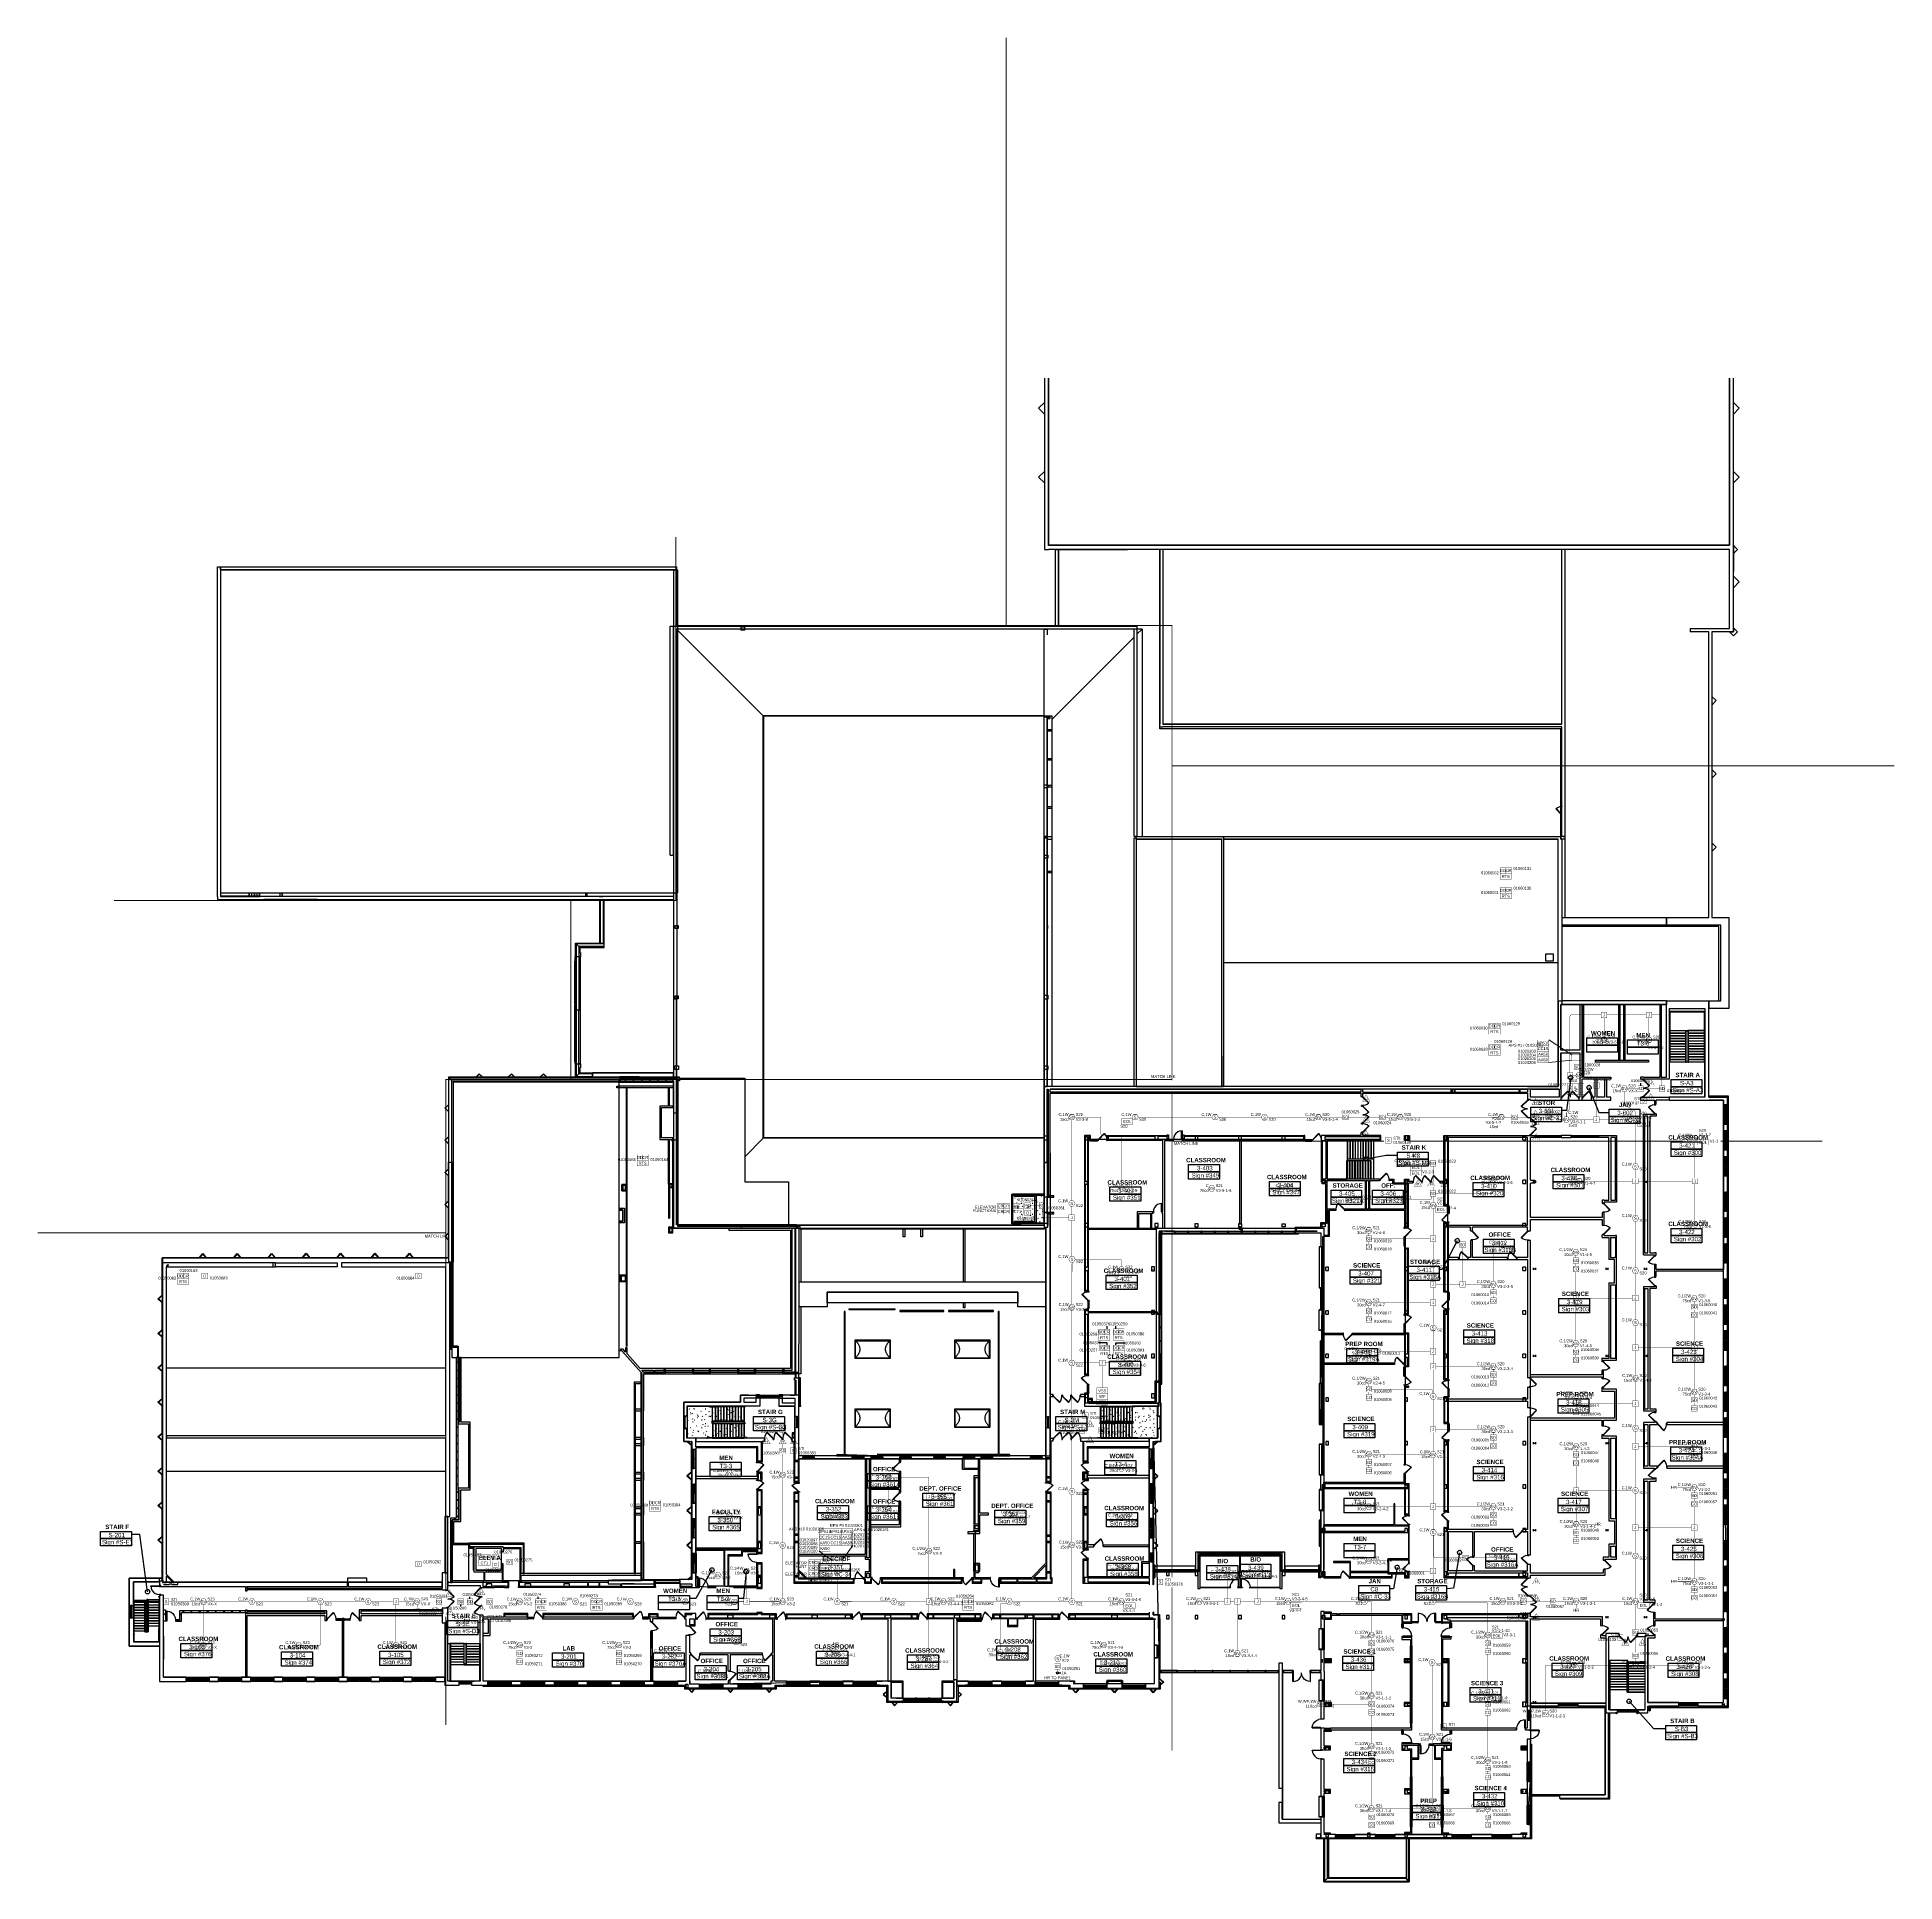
# Model space of a CAD drawing. Header units: inches. Extents: x 10004 to 17737, y 28227 to 35905.
import ezdxf
from ezdxf.enums import TextEntityAlignment as Align

# ---------------------------------------------------------------- set-up
doc = ezdxf.new("R2010")
doc.units = ezdxf.units.IN
doc.header["$LTSCALE"] = 0.25
doc.header["$MEASUREMENT"] = 0
for name, color, linetype in [('AMPLIFIER', 1, 'Continuous'), ('BACKGROUND', 8, 'Continuous'), ('CL-TEXT', 3, 'Continuous'), ('CO DETECTOR', 1, 'Continuous'), ('CONDUIT', 6, 'Continuous'), ('DOOR HOLDER', 1, 'Continuous'), ('DUCT DETECTOR', 1, 'Continuous'), ('EOL', 1, 'Continuous'), ('HEAT DETECTOR', 1, 'Continuous'), ('JUNCTION BOX', 1, 'Continuous'), ('MONITOR MODULE', 1, 'Continuous'), ('POWER SUPPLY', 1, 'Continuous'), ('PULL STATION', 1, 'Continuous'), ('RELAY MODULES', 1, 'Continuous'), ('REMOTE TEST STATION', 1, 'Continuous'), ('SIGNAL MODULE', 1, 'Continuous'), ('SMOKE DETECTOR', 1, 'Continuous'), ('SPEAKER', 1, 'Continuous'), ('SPEAKER STROBE', 1, 'Continuous'), ('TAMPER SWITCH', 1, 'Continuous'), ('WATERFLOW SWITCH', 1, 'Continuous'), ('WIRE TAG', 3, 'Continuous')]:
    doc.layers.add(name, color=color, linetype=linetype)
doc.styles.add('Arial', font='arial.ttf', dxfattribs={"width": 0.8})
doc.styles.add('ESSCOE_TEXT', font='arial.ttf', dxfattribs={"width": 0.8, "height": 12})
doc.styles.add('PDF Arial', font='arial.ttf')
doc.styles.add('PDF Arial Bold', font='arialbd.ttf')

# ---------------------------------------------------------------- blocks, each defined once
blk = doc.blocks.new('SIGA-CR')
at = {"layer": 'RELAY MODULES', "const_width": 1.3}
blk.add_lwpolyline([(-11.5, -11.7), (-11.5, 11.7), (11.9, 11.7), (11.9, -11.7)], close=True, dxfattribs=at)
at = {"layer": 'RELAY MODULES', "style": 'Arial', "width": 0.8}
blk.add_text('CR', height=12, dxfattribs=at).set_placement((0, 0), align=Align.MIDDLE)
for tag, p in [('ADDRESS', (20.6, 9)), ('ZONE', (20.6, -8.6))]:
    blk.add_attdef(tag, text='', height=12, dxfattribs=at).set_placement(p, align=Align.MIDDLE_LEFT)
blk.add_attdef('SUBSCRIPT', text='', height=12, dxfattribs=at).set_placement((-16.6, -9), align=Align.MIDDLE_RIGHT)
blk = doc.blocks.new('SIGA-SD')
at = {"layer": 'DUCT DETECTOR', "const_width": 1.3}
blk.add_lwpolyline([(-11.5, -11.7), (-11.5, 11.7), (11.9, 11.7), (11.9, -11.7)], close=True, dxfattribs=at)
at = {"layer": 'DUCT DETECTOR', "style": 'Arial', "width": 0.8}
blk.add_text('DD', height=12, dxfattribs=at).set_placement((0, 0), align=Align.MIDDLE)
for tag, p in [('ADDRESS', (20.6, 9)), ('ZONE', (20.6, -8.6))]:
    blk.add_attdef(tag, text='', height=12, dxfattribs=at).set_placement(p, align=Align.MIDDLE_LEFT)
blk.add_attdef('SUBSCRIPT', text='', height=12, dxfattribs=at).set_placement((-16.6, -9), align=Align.MIDDLE_RIGHT)
blk = doc.blocks.new('SD-TRK')
at = {"layer": 'REMOTE TEST STATION', "const_width": 1.25}
blk.add_lwpolyline([(-23.2, 12.4), (23.6, 12.4), (23.6, -11), (-23.2, -11)], close=True, dxfattribs=at)
at = {"layer": 'REMOTE TEST STATION', "style": 'Arial', "width": 0.8}
blk.add_text('RTS', height=12, dxfattribs=at).set_placement((0, 0), align=Align.MIDDLE)
blk.add_attdef('DD_NUMBER', text='', height=12, dxfattribs=at).set_placement((29.5, 10.2), align=Align.MIDDLE_LEFT)
blk = doc.blocks.new('SIGA-HRD')
at = {"layer": 'HEAT DETECTOR', "const_width": 1.3}
blk.add_lwpolyline([(-11.5, -11.7), (-11.5, 11.7), (11.9, 11.7), (11.9, -11.7)], close=True, dxfattribs=at)
at = {"layer": 'HEAT DETECTOR', "style": 'Arial', "width": 0.8}
blk.add_text('D', height=12, dxfattribs=at).set_placement((0, 0), align=Align.MIDDLE)
for tag, p in [('ADDRESS', (20.6, 9)), ('ZONE', (20.6, -8.6))]:
    blk.add_attdef(tag, text='', height=12, dxfattribs=at).set_placement(p, align=Align.MIDDLE_LEFT)
blk.add_attdef('SUBSCRIPT', text='', height=12, dxfattribs=at).set_placement((-16.6, -9), align=Align.MIDDLE_RIGHT)
blk = doc.blocks.new('SIGA-278')
at = {"layer": 'PULL STATION', "const_width": 1.3}
blk.add_lwpolyline([(-11.5, -11.7), (-11.5, 11.7), (11.9, 11.7), (11.9, -11.7)], close=True, dxfattribs=at)
at = {"layer": 'PULL STATION', "style": 'Arial', "width": 0.8}
blk.add_text('S', height=12, dxfattribs=at).set_placement((0, 0), align=Align.MIDDLE)
for tag, p in [('ADDRESS', (20.6, 9)), ('ZONE', (20.6, -8.6))]:
    blk.add_attdef(tag, text='', height=12, dxfattribs=at).set_placement(p, align=Align.MIDDLE_LEFT)
blk.add_attdef('SUBSCRIPT', text='', height=12, dxfattribs=at).set_placement((-16.6, -9), align=Align.MIDDLE_RIGHT)
blk = doc.blocks.new('GC-S7')
at = {"layer": 'SPEAKER', "const_width": 1.46}
blk.add_lwpolyline([(13.8, 0.2), (7.1, 11.9), (-6.4, 11.9), (-13.2, 0.2), (-6.4, -11.5), (7.1, -11.5)], close=True, dxfattribs=at)
at = {"layer": 'SPEAKER', "style": 'Arial', "width": 0.8}
blk.add_text('S', height=12, dxfattribs=at).set_placement((0, 0), align=Align.MIDDLE)
for tag, p in [('C', (-15, 11.5)), ('1/2W', (-14.7, -8.8))]:
    blk.add_attdef(tag, text='', height=12, dxfattribs=at).set_placement(p, align=Align.MIDDLE_RIGHT)
blk.add_attdef('Speaker_Circuit', text='', height=12, dxfattribs=at).set_placement((16.8, -8.8), align=Align.MIDDLE_LEFT)
blk = doc.blocks.new('150X-AQN5')
at = {"layer": 'DOOR HOLDER', "const_width": 1.25}
blk.add_lwpolyline([(15.3, -8.8), (0, 17.6), (-15.3, -8.8)], close=True, dxfattribs=at)
at = {"layer": 'DOOR HOLDER', "style": 'Arial', "width": 0.8}
blk.add_text('H', height=12, dxfattribs=at).set_placement((0, 0), align=Align.MIDDLE)
blk.add_attdef('SUBSCRIPT', text='', height=12, dxfattribs=at).set_placement((11.4, 10.5), align=Align.MIDDLE_LEFT)
blk = doc.blocks.new('WATERFLOW SWITCH')
at = {"layer": 'WATERFLOW SWITCH', "const_width": 1.25}
blk.add_lwpolyline([(-23.2, 12.4), (23.6, 12.4), (23.6, -11), (-23.2, -11)], close=True, dxfattribs=at)
at = {"layer": 'WATERFLOW SWITCH', "style": 'Arial', "width": 0.8}
blk.add_text('WF', height=12, dxfattribs=at).set_placement((0, 0), align=Align.MIDDLE)
for tag, p in [('ADDRESS', (28.8, 11.6)), ('ZONE', (29.1, -8.8))]:
    blk.add_attdef(tag, text='', height=12, dxfattribs=at).set_placement(p, align=Align.MIDDLE_LEFT)
blk = doc.blocks.new('SIGA-COD')
at = {"layer": 'CO DETECTOR', "const_width": 1.3}
blk.add_lwpolyline([(-11.5, -11.7), (-11.5, 11.7), (11.9, 11.7), (11.9, -11.7)], close=True, dxfattribs=at)
at = {"layer": 'CO DETECTOR', "style": 'Arial', "width": 0.8}
blk.add_text('CO', height=12, dxfattribs=at).set_placement((0, 0), align=Align.MIDDLE)
for tag, p in [('ADDRESS', (20.6, 9)), ('ZONE', (20.6, -8.6))]:
    blk.add_attdef(tag, text='', height=12, dxfattribs=at).set_placement(p, align=Align.MIDDLE_LEFT)
blk.add_attdef('SUBSCRIPT', text='', height=12, dxfattribs=at).set_placement((-16.6, -9), align=Align.MIDDLE_RIGHT)
blk = doc.blocks.new('WP 757-8A-RS70 WITH LKW-1')
at = {"layer": 'SPEAKER STROBE', "const_width": 1.3}
blk.add_lwpolyline([(-11.5, -11.7), (-11.5, 11.7), (11.9, 11.7), (11.9, -11.7)], close=True, dxfattribs=at)
at = {"layer": 'SPEAKER STROBE', "style": 'Arial', "width": 0.8}
blk.add_text('SV', height=12, dxfattribs=at).set_placement((0, 0), align=Align.MIDDLE)
for tag, p in [('W-WP', (-16.9, 11.3)), ('110CD', (-16.6, -9)), ('2W', (-16.6, -29.4))]:
    blk.add_attdef(tag, text='', height=12, dxfattribs=at).set_placement(p, align=Align.MIDDLE_RIGHT)
for tag, p in [('Speaker_Circuit', (17.5, 11.3)), ('Visual_Circuit', (17.5, -9))]:
    blk.add_attdef(tag, text='', height=12, dxfattribs=at).set_placement(p, align=Align.MIDDLE_LEFT)
blk = doc.blocks.new('WIRE TAG RIGHT')
at = {"layer": 'WIRE TAG', "color": 6}
blk.add_line((5.8, 0), (14.6, 0), dxfattribs=at)
blk.add_ellipse((0, 0), major_axis=(5.77, 0), ratio=0.473684, start_param=5.083251, end_param=10.570968, dxfattribs=at)
at = {"layer": 'WIRE TAG', "style": 'Arial', "width": 0.8}
blk.add_attdef('WIRE#', text='', height=12, dxfattribs=at).set_placement((16.7, 0), align=Align.MIDDLE_LEFT)
blk = doc.blocks.new('GC-S7VM')
at = {"layer": 'SPEAKER STROBE', "const_width": 1.46}
blk.add_lwpolyline([(13.8, 0.2), (7.1, 11.9), (-6.4, 11.9), (-13.2, 0.2), (-6.4, -11.5), (7.1, -11.5)], close=True, dxfattribs=at)
at = {"layer": 'SPEAKER STROBE', "style": 'Arial', "width": 0.8}
blk.add_text('SV', height=12, dxfattribs=at).set_placement((0, 0), align=Align.MIDDLE)
for tag, p in [('C', (-12.9, 11.5)), ('CANDELA', (-12.6, -8.8)), ('1/2W', (-12.6, -29.2))]:
    blk.add_attdef(tag, text='', height=12, dxfattribs=at).set_placement(p, align=Align.MIDDLE_RIGHT)
for tag, p in [('Speaker_Circuit', (16.8, 11.5)), ('Visual_Circuit', (16.8, -8.8))]:
    blk.add_attdef(tag, text='', height=12, dxfattribs=at).set_placement(p, align=Align.MIDDLE_LEFT)
blk = doc.blocks.new('SIGA-PD')
at = {"layer": 'SMOKE DETECTOR', "const_width": 1.3}
blk.add_lwpolyline([(-11.5, -11.7), (-11.5, 11.7), (11.9, 11.7), (11.9, -11.7)], close=True, dxfattribs=at)
at = {"layer": 'SMOKE DETECTOR', "style": 'Arial', "width": 0.8}
blk.add_text('SD', height=12, dxfattribs=at).set_placement((0, 0), align=Align.MIDDLE)
for tag, p in [('ADDRESS', (20.6, 9)), ('ZONE', (20.6, -8.6))]:
    blk.add_attdef(tag, text='', height=12, dxfattribs=at).set_placement(p, align=Align.MIDDLE_LEFT)
blk.add_attdef('SUBSCRIPT', text='', height=12, dxfattribs=at).set_placement((-16.6, -9), align=Align.MIDDLE_RIGHT)
blk = doc.blocks.new('SIGA-CT1')
at = {"layer": 'MONITOR MODULE', "const_width": 1.25}
blk.add_lwpolyline([(-23.2, 12.4), (23.6, 12.4), (23.6, -11), (-23.2, -11)], close=True, dxfattribs=at)
at = {"layer": 'MONITOR MODULE', "style": 'Arial', "width": 0.8}
blk.add_text('CT1', height=12, dxfattribs=at).set_placement((0, 0), align=Align.MIDDLE)
blk = doc.blocks.new('TAMPER SWITCH')
at = {"layer": 'TAMPER SWITCH', "const_width": 1.25}
blk.add_lwpolyline([(-23.4, 12.1), (23.4, 12.1), (23.4, -11.3), (-23.4, -11.3)], close=True, dxfattribs=at)
at = {"layer": 'TAMPER SWITCH', "style": 'Arial', "width": 0.8}
blk.add_text('VSS', height=12, dxfattribs=at).set_placement((-0.2, -0.2), align=Align.MIDDLE)
for tag, p in [('ADDRESS', (28.6, 11.3)), ('ZONE', (28.9, -9))]:
    blk.add_attdef(tag, text='', height=12, dxfattribs=at).set_placement(p, align=Align.MIDDLE_LEFT)
blk = doc.blocks.new('APS10A')
at = {"layer": 'POWER SUPPLY', "const_width": 1.25}
blk.add_lwpolyline([(-23.2, 12.4), (23.6, 12.4), (23.6, -11), (-23.2, -11)], close=True, dxfattribs=at)
at = {"layer": 'POWER SUPPLY', "style": 'Arial', "width": 0.8}
blk.add_text('APS10', height=12, dxfattribs=at).set_placement((0, 0), align=Align.MIDDLE)
for tag, p in [('SUBSCRIPT', (27.6, 11)), ('PANEL_#', (27.6, -9.7))]:
    blk.add_attdef(tag, text='', height=12, dxfattribs=at).set_placement(p, align=Align.MIDDLE_LEFT)
blk = doc.blocks.new('SIGA-CC1S')
at = {"layer": 'SIGNAL MODULE', "const_width": 1.25}
blk.add_lwpolyline([(-23.2, 12.4), (23.6, 12.4), (23.6, -11), (-23.2, -11)], close=True, dxfattribs=at)
at = {"layer": 'SIGNAL MODULE', "style": 'Arial', "width": 0.8}
blk.add_text('CC1S', height=12, dxfattribs=at).set_placement((0, 0), align=Align.MIDDLE)
for tag, p in [('ADDRESS', (28.8, 11.6)), ('SUBSCRIPT', (28.8, -10.7))]:
    blk.add_attdef(tag, text='', height=12, dxfattribs=at).set_placement(p, align=Align.MIDDLE_LEFT)
blk = doc.blocks.new('SIGA-AA50')
at = {"layer": 'AMPLIFIER', "const_width": 1.25}
blk.add_lwpolyline([(-23.2, 12.4), (23.6, 12.4), (23.6, -11), (-23.2, -11)], close=True, dxfattribs=at)
at = {"layer": 'AMPLIFIER', "style": 'Arial', "width": 0.8}
blk.add_text('AA50', height=12, dxfattribs=at).set_placement((0, 0), align=Align.MIDDLE)
blk.add_attdef('SUBSCRIPT', text='', height=12, dxfattribs=at).set_placement((27.6, 11), align=Align.MIDDLE_LEFT)
blk = doc.blocks.new('BPS10A')
at = {"layer": 'POWER SUPPLY', "const_width": 1.25}
blk.add_lwpolyline([(-23.2, 12.4), (23.6, 12.4), (23.6, -11), (-23.2, -11)], close=True, dxfattribs=at)
at = {"layer": 'POWER SUPPLY', "style": 'Arial', "width": 0.8}
blk.add_text('BPS10', height=12, dxfattribs=at).set_placement((0, 0), align=Align.MIDDLE)
for tag, p in [('SUBSCRIPT', (27.6, 11)), ('PANEL_#', (27.6, -9.7))]:
    blk.add_attdef(tag, text='', height=12, dxfattribs=at).set_placement(p, align=Align.MIDDLE_LEFT)
blk = doc.blocks.new('JUNCTION BOX')
at = {"const_width": 1.3}
blk.add_lwpolyline([(-11.5, -11.7), (-11.5, 11.7), (11.9, 11.7), (11.9, -11.7)], close=True, dxfattribs=at)
at = {"style": 'Arial', "width": 0.8}
blk.add_text('J', height=12, dxfattribs=at).set_placement((0, 0), align=Align.MIDDLE)
blk.add_attdef('SUBSCRIPT', text='', height=12, dxfattribs=at).set_placement((-16.6, -9), align=Align.MIDDLE_RIGHT)
blk = doc.blocks.new('SIGA-CT2')
at = {"layer": 'MONITOR MODULE', "const_width": 1.25}
blk.add_lwpolyline([(-23.2, 12.4), (23.6, 12.4), (23.6, -11), (-23.2, -11)], close=True, dxfattribs=at)
at = {"layer": 'MONITOR MODULE', "style": 'Arial', "width": 0.8}
blk.add_text('CT2', height=12, dxfattribs=at).set_placement((0, 0), align=Align.MIDDLE)
blk = doc.blocks.new('EOLR')
at = {"layer": 'EOL', "const_width": 1.25}
blk.add_lwpolyline([(-23.4, 11.7), (23.4, 11.7), (23.4, -11.7), (-23.4, -11.7)], close=True, dxfattribs=at)
at = {"layer": 'EOL', "style": 'Arial', "width": 0.8}
blk.add_text('EOL', height=12, dxfattribs=at).set_placement((0, 0), align=Align.MIDDLE)
for tag, p in [('CIRCUIT#', (28.6, 10.9)), ('EOL_VALUE', (28.9, -9.4))]:
    blk.add_attdef(tag, text='', height=12, dxfattribs=at).set_placement(p, align=Align.MIDDLE_LEFT)
blk = doc.blocks.new('MR101-C')
at = {"layer": 'RELAY MODULES', "const_width": 1.25}
blk.add_lwpolyline([(-23.2, 12.4), (23.6, 12.4), (23.6, -11), (-23.2, -11)], close=True, dxfattribs=at)
at = {"layer": 'RELAY MODULES', "style": 'Arial', "width": 0.8}
blk.add_text('MR1', height=12, dxfattribs=at).set_placement((0, 0), align=Align.MIDDLE)

msp = doc.modelspace()

# ---------------------------------------------------------------- linework, layer by layer
at = {"lineweight": 0}
for p, q in [((16392, 31668.7), (16296.1, 31730.6)), ((16392, 31646), (16296.1, 31637.1)), ((13357, 29567.2), (13399.3, 29626.7)), ((13310.2, 29567.2), (13259, 29603.3))]:
    msp.add_line(p, q, dxfattribs=at)
at = {"lineweight": 0, "const_width": 4}
for points in [[(14037.8, 33456.2), (14037.8, 35902.6)], [(12662.5, 33453.7), (12662.5, 33823.5)], [(14047.2, 33456.2), (12662.5, 33456.2), (12662.5, 32311.2), (12225.3, 32311.2), (12225.3, 31567.5)], [(14037.8, 33456.2), (14728, 33456.2), (14728, 32866.9)], [(14728, 32871.7), (17734.9, 32871.7)], [(14728, 31566.5), (14728, 32871.7)], [(12225.3, 32311.2), (10324.4, 32311.2)], [(11705, 30928.4), (11705, 31566.5), (14728, 31566.5), (14728, 31562.5)], [(14728, 31516.7), (14728, 29494.2)], [(14728, 31309.8), (15610.5, 31309.8)], [(14728, 31309.8), (15610.5, 31309.8)], [(15716, 31309.8), (16856.6, 31309.8)], [(15716, 31309.8), (16856.6, 31309.8)], [(17012.5, 31309.8), (17434.8, 31309.8)], [(17012.5, 31309.8), (17434.8, 31309.8)], [(11705, 30812.1), (11705, 30928.4), (10006, 30928.4)], [(11705, 30812.1), (11705, 29435.5)], [(14728, 29452), (14728, 28772.6)], [(11705, 29330), (11705, 28878.9)]]:
    msp.add_lwpolyline(points, dxfattribs=at)
at = {"layer": 'BACKGROUND'}
for points in [[(14196.6, 34485.3), (14196.6, 33772.5)], [(17065.1, 33412.9), (17048.3, 33429.8), (17065.1, 33429.8), (17065.1, 34485.3)], [(14172.7, 34360), (14196.6, 34383.9), (14196.6, 34336.1)], [(14196.6, 34336.1), (14172.7, 34360)], [(17065.1, 34384), (17089, 34360), (17065.1, 34336.1)], [(17065.1, 34336.1), (17065.1, 34383.9)], [(14172.7, 34073.4), (14196.6, 34097.2), (14196.6, 34049.4)], [(14196.6, 34049.4), (14172.7, 34073.3)], [(17065.1, 34097.2), (17089, 34073.3), (17065.1, 34049.4)], [(17065.1, 34049.4), (17065.1, 34097.2)], [(14196.6, 33772.6), (14213.5, 33772.6)], [(14242.5, 33453.7), (14242.5, 33772.6), (14255.2, 33772.6), (14255.2, 33453.7), (14255.2, 33772.6), (14543.2, 33772.6)], [(14677.7, 33033.4), (14677.7, 33772.6), (14677.7, 33045.2)], [(14677.7, 33025.5), (14677.7, 33772.6)], [(16350.9, 33045.2), (14689.4, 33045.2), (16350.9, 33045.2), (16350.9, 33772.6), (14689.4, 33772.6)], [(14689.4, 33772.6), (14689.4, 33045.2)], [(16363, 33772.6), (16363, 32578.2), (16350.9, 32578.2)], [(16884.8, 33442.8), (17048.3, 33442.8), (17048.3, 33772.6), (16363, 33772.6)], [(17065.1, 33789.5), (17065.1, 33755.7), (17065.1, 33680.8)], [(17065.1, 33755.7), (17082, 33772.6), (17065.1, 33789.4)], [(10755, 32327.8), (10755, 33700.3), (10767.1, 33700.3), (10767.1, 32327.8)], [(10767.1, 33688.2), (10767.1, 33700.3), (12665.8, 33700.3), (12665.8, 33688.2)], [(12665.8, 33453.7), (12665.8, 33688.1), (10767.1, 33688.1), (12669.3, 33688.1), (12669.3, 32343.7)], [(12097.1, 33700.3), (12192.7, 33700.3)], [(12654, 33453.7), (12654, 33688.1), (12665.8, 33688.1)], [(16962.9, 33442.8), (17048.3, 33442.8), (17048.3, 33678.9)], [(17065.1, 33660.8), (17089, 33636.9), (17065.1, 33613)], [(17065.1, 33613), (17065.1, 33660.8)], [(10755, 33533), (10755, 33608.5)], [(14242.5, 33496), (14242.5, 33571.9)], [(12639.4, 32500.5), (12639.4, 33452.7), (12651.5, 33452.7), (12651.5, 32500.5)], [(12654, 33453.7), (12665.8, 33453.7), (14582.1, 33453.7), (14582.1, 33440.9)], [(12654, 32492.5), (12654, 33453.7), (12665.8, 33453.7)], [(12933.4, 33440.9), (12665.8, 33440.9), (12665.8, 32492.5)], [(13026.8, 33079.3), (12669.3, 33436.8)], [(12949.4, 33436.2), (12949.4, 33448.3), (12933.4, 33448.3), (12933.4, 33436.2)], [(12949.4, 33436.2), (12933.4, 33436.2)], [(14570, 32758.5), (14570, 33440.9), (12949.4, 33440.9)], [(12956, 33453.7), (12995.9, 33453.7)], [(14157.7, 33453.7), (14197.5, 33453.7)], [(14195.3, 33440.9), (14207.8, 33440.9), (14207.8, 33417.4)], [(14227.5, 33065), (14570, 33407.5)], [(14242.5, 33453.7), (14255.2, 33453.7), (14570, 33453.7)], [(14582.1, 33440.9), (14582.1, 32758.5)], [(14582.1, 33419.3), (14603.4, 33440.9), (14603.4, 32578.2)], [(16786.4, 32240.5), (16962.9, 32240.5), (16962.9, 33429.8), (16884.8, 33429.8)], [(16884.8, 33442.9), (16884.8, 33429.8)], [(16962.9, 32240.5), (16962.9, 33429.8)], [(17048.3, 33429.8), (16975, 33429.8)], [(16975, 33429.8), (16975, 32240.5)], [(17065.1, 33446.7), (17065.1, 33429.8), (17048.3, 33429.8)], [(17065.1, 33412.9), (17082, 33429.8), (17065.1, 33446.7)], [(16975, 33160.9), (16992.8, 33143), (16975, 33124.9)], [(16975, 33160.9), (16975, 33124.9)], [(13026.8, 33079.4), (13026.8, 33079.7), (14227.5, 33079.7), (14227.5, 33065)], [(13026.8, 31322.7), (13026.8, 33079.4)], [(14195.4, 31322.7), (14195.4, 33079.4), (13028.1, 33079.4), (13028.1, 31322.7)], [(14195.3, 33079.7), (14195.3, 33073.6)], [(14211.2, 33073.6), (14195.3, 33073.6)], [(14207.7, 33068.2), (14207.7, 33071.4), (14216.7, 33071.4)], [(14207.8, 33073.6), (14207.8, 32792.9)], [(14207.8, 33068.2), (14216.7, 33068.2), (14219.6, 33068.2)], [(14207.8, 33015.6), (14207.8, 33023.6), (14227.5, 33023.6)], [(14211.3, 33073.6), (14211.3, 33079.7)], [(14216.7, 33071.4), (14216.7, 33079.7)], [(14219.6, 33079.7), (14219.6, 33068.2)], [(14227.5, 33065), (14227.5, 31537.4)], [(14677.7, 33033.5), (14689.4, 33033.5)], [(14942.7, 32578.2), (16347.1, 32578.2), (16347.1, 32566.4), (16347.1, 32578.2), (16347.1, 33025.5), (14677.7, 33025.5)], [(16347, 32578.2), (16350.9, 32578.2), (16350.9, 33033.4), (14689.4, 33033.4)], [(16363, 33045.3), (16363, 32240.5)], [(14227.5, 33015.6), (14207.8, 33015.6)], [(10767.1, 32872.6), (10767.1, 32343.7), (12669.3, 32343.7)], [(14227.5, 32894.9), (14207.8, 32894.9), (14207.8, 32902.8), (14227.5, 32902.8)], [(14211.3, 32791.3), (14227.5, 32791.3)], [(16975, 32856), (16992.8, 32838.2), (16975, 32820.3)], [(16975, 32856), (16975, 32820.3)], [(14207.8, 32780.8), (14207.8, 32577.3), (14195.3, 32577.3), (14195.3, 32572.2), (14195.3, 32500.2), (14211.3, 32500.2), (14211.3, 32488), (14195.3, 32488), (14195.3, 31537.4), (14207.8, 31537.4)], [(14227.5, 32783.4), (14211.3, 32783.4)], [(14582.1, 32758.5), (14582.1, 32629.2), (14582.1, 32578.2), (14570, 32578.2), (14570, 32629.2), (14570, 32758.5)], [(14227.5, 32694.8), (14207.8, 32694.8), (14207.8, 32702.8), (14227.5, 32702.8)], [(16325.7, 32692.3), (16333, 32698)], [(16327, 32693.5), (16325.7, 32692.3)], [(16350.9, 32664.9), (16350.9, 32666.8), (16325.7, 32692.3)], [(16350.9, 32669.3), (16327, 32693.5)], [(16333.1, 32698), (16341.7, 32701.5)], [(16350.9, 32704.7), (16350.9, 32702.7), (16341.6, 32701.5)], [(14207.8, 32572.2), (14195.3, 32572.2), (14207.8, 32572.2), (14207.8, 32577.3), (14227.5, 32577.3)], [(14207.8, 32577.3), (14195.3, 32577.3)], [(14227.5, 32565.1), (14207.8, 32565.1)], [(14942.7, 31537.4), (14934.8, 31537.4), (14934.8, 32566.4), (14578.9, 32566.4), (14578.9, 32578.2), (14942.7, 32578.2), (14942.7, 32566.4), (14942.7, 31537.4), (14942.7, 31662.9)], [(14934.8, 32565.1), (14578.9, 32565.1), (14578.9, 31537.4), (14940.5, 31537.4)], [(14603.4, 32565.1), (14603.4, 32566.4)], [(14942.7, 32566.4), (14942.7, 32578.2)], [(16335, 31893.9), (16335, 31537.4), (16335, 31878), (16335, 31893.9), (16335, 32566.5), (14942.7, 32566.5)], [(16335, 32066.2), (16335, 32565.1), (14942.7, 32565.1)], [(14942.7, 32565.1), (14942.7, 32066.2)], [(15797.5, 32566.4), (15562.7, 32566.4)], [(15562.7, 32566.4), (15563, 32565.1)], [(16335, 32566.5), (15797.5, 32566.5)], [(15797.5, 32566.4), (15797.8, 32565.1)], [(16347, 32566.4), (16350.9, 32566.4), (16350.9, 31893.9), (16350.9, 31877.9), (16347, 31877.9)], [(16356.6, 32578.2), (16363, 32578.2), (16363, 32566.4), (16347.1, 32566.4)], [(16363, 32566.4), (16356.6, 32566.4)], [(12639.4, 32500.5), (12651.5, 32500.5)], [(12665.8, 32492.5), (12666.5, 32492.5), (12666.5, 32323), (12666.5, 31900.9), (12654, 31900.9), (12654, 32323), (12654, 32492.5)], [(14195.3, 32500.2), (14195.3, 32488)], [(16975, 32551.5), (16975, 32515.5)], [(16975, 32551.4), (16992.8, 32533.3), (16975, 32515.4)], [(14227.5, 32425.9), (14207.8, 32425.9), (14207.8, 32433.9), (14227.5, 32433.9)], [(10754.9, 32327.8), (10754.9, 32315.7), (12354.6, 32315.7), (12654, 32315.7), (12654, 32327.8), (12354.6, 32327.8), (10767.1, 32327.8), (10886.8, 32327.8), (10931.1, 32327.8), (10931.1, 32329.7), (10886.8, 32329.7), (10768, 32329.7), (10768, 32343.7)], [(10887.5, 32328.8), (10767.1, 32328.8)], [(10886.5, 32329.7), (10886.5, 32343.7)], [(10887.5, 32329.7), (10887.5, 32343.7)], [(10897.4, 32329.7), (10897.4, 32343.7)], [(10898.3, 32329.7), (10898.3, 32343.7)], [(10908.5, 32329.7), (10908.5, 32343.7)], [(10909.5, 32329.7), (10909.5, 32343.7)], [(10919.3, 32329.7), (10919.3, 32343.7)], [(10920.3, 32329.7), (10920.3, 32343.7)], [(10930.2, 32329.7), (10930.2, 32343.7)], [(10931.1, 32327.8), (10931.1, 32328.8), (10931.1, 32343.7)], [(12291.5, 32343.7), (12291.5, 32327.8), (11023.8, 32327.8), (11023.8, 32343.7), (11023.8, 32327.8), (11015.9, 32327.8), (11015.9, 32343.7)], [(12289.2, 32331.9), (12289.9, 32331.3), (12290.2, 32330.7), (12290.2, 32329.7), (12289.9, 32329.1), (12289.2, 32328.4), (12288.3, 32328.1), (12287.7, 32328.4), (12287, 32329.1), (12286.7, 32329.7), (12286.7, 32330.7), (12287, 32331.3), (12287.7, 32331.9)], [(12287.7, 32331.3), (12287, 32330.7), (12287, 32330), (12287.3, 32329.1), (12288, 32328.8), (12288.3, 32328.4), (12289.2, 32328.8), (12289.9, 32329.4), (12289.9, 32330.3), (12289.6, 32331), (12289.2, 32331.3)], [(12287.3, 32330.7), (12287.3, 32330.3)], [(12287.3, 32330.3), (12287.7, 32330.7)], [(12287.3, 32330.3), (12287.7, 32330.7)], [(12287.3, 32330.3), (12287.7, 32330.7)], [(12287.3, 32330.3), (12287.7, 32330.7)], [(12287.3, 32330.3), (12287.7, 32330.7)], [(12287.3, 32330.3), (12287.7, 32330.7)], [(12287.3, 32330.3), (12287.7, 32330.7)], [(12287.3, 32330.3), (12287.7, 32330.7)], [(12287.3, 32330.3), (12287.3, 32329.7)], [(12287.3, 32329.7), (12287.3, 32330.3)], [(12287.3, 32329.7), (12287.3, 32330.3)], [(12287.3, 32329.7), (12287.3, 32330.3)], [(12287.3, 32329.7), (12287.3, 32330.3)], [(12287.3, 32329.7), (12287.3, 32330.3)], [(12287.3, 32329.7), (12287.3, 32330.3)], [(12287.3, 32329.7), (12287.3, 32330.3)], [(12287.7, 32329.7), (12287.3, 32329.7)], [(12287.7, 32329.7), (12287.3, 32329.7)], [(12287.7, 32329.7), (12287.3, 32329.7)], [(12287.7, 32329.7), (12287.3, 32329.7)], [(12287.7, 32329.7), (12287.3, 32329.7)], [(12287.7, 32329.7), (12287.3, 32329.7)], [(12287.7, 32343.7), (12287.7, 32330.7), (12287.7, 32330), (12287.7, 32330.7), (12287.7, 32343.7), (12287.7, 32330.7), (12287.7, 32330), (12288, 32330), (12288.3, 32330), (12288.6, 32330), (12288.9, 32330), (12289.2, 32330), (12289.2, 32330.3), (12289.2, 32330.7), (12289.6, 32330), (12289.2, 32330.3), (12289.2, 32329.7), (12289.2, 32330.3), (12289.2, 32330.7), (12289.2, 32330.3), (12289.2, 32329.7), (12288.9, 32329.4), (12289.2, 32329.7), (12289.2, 32330.3), (12289.2, 32330.7), (12289.2, 32330.3), (12289.2, 32329.7), (12288.9, 32329.4), (12289.2, 32329.7), (12289.6, 32330), (12289.2, 32329.7), (12289.6, 32330), (12289.2, 32330.7), (12289.2, 32330.3), (12289.2, 32330.7), (12289.2, 32343.7)], [(12287.7, 32330), (12287.7, 32330)], [(12287.7, 32330), (12287.7, 32330)], [(12287.7, 32329.4), (12288, 32329.1)], [(12287.7, 32329.4), (12288, 32329.1)], [(12287.7, 32329.4), (12288, 32329.1)], [(12287.7, 32329.4), (12288, 32329.1)], [(12288, 32329.4), (12287.7, 32329.4)], [(12288, 32329.4), (12287.7, 32329.4)], [(12288, 32329.4), (12287.7, 32329.4)], [(12288, 32329.4), (12287.7, 32329.4)], [(12288, 32330), (12288, 32330)], [(12288, 32330), (12288, 32330)], [(12288, 32330), (12288, 32330)], [(12288.3, 32330), (12288, 32330)], [(12288, 32330), (12288, 32330)], [(12288, 32330), (12288, 32330)], [(12288, 32330), (12288.3, 32330)], [(12288.3, 32330), (12288, 32330)], [(12288, 32330), (12288, 32330)], [(12288.3, 32329.1), (12288, 32329.4)], [(12288.3, 32329.1), (12288, 32329.4)], [(12288.3, 32329.1), (12288, 32329.4)], [(12288.3, 32329.1), (12288, 32329.4)], [(12288, 32329.1), (12288, 32329.1)], [(12288, 32329.1), (12288.3, 32329.1)], [(12288, 32329.1), (12288.3, 32329.1)], [(12288.3, 32330), (12288.3, 32330)], [(12288.3, 32330), (12288.3, 32330)], [(12288.3, 32330), (12288.3, 32330)], [(12288.6, 32330), (12288.3, 32330)], [(12288.3, 32330), (12288.3, 32330)], [(12288.3, 32330), (12288.3, 32330)], [(12288.3, 32330), (12288.6, 32330)], [(12288.6, 32330), (12288.3, 32330)], [(12288.3, 32330), (12288.3, 32330)], [(12288.6, 32329.4), (12288.3, 32329.1)], [(12288.6, 32329.4), (12288.3, 32329.1)], [(12288.6, 32329.4), (12288.3, 32329.1)], [(12288.6, 32329.4), (12288.3, 32329.1)], [(12288.3, 32329.1), (12288.6, 32329.1)], [(12288.3, 32329.1), (12288.6, 32329.1)], [(12288.3, 32329.1), (12288.6, 32329.1)], [(12288.3, 32329.1), (12288.6, 32329.1)], [(12288.6, 32329.1), (12288.3, 32329.1)], [(12288.9, 32330), (12288.6, 32330)], [(12288.6, 32330), (12288.9, 32330)], [(12288.9, 32330), (12288.6, 32330)], [(12289.2, 32330.7), (12289.2, 32330.3), (12289.2, 32329.7), (12288.9, 32329.4), (12289.2, 32329.4)], [(12289.6, 32330), (12289.2, 32330.7), (12289.2, 32330.3), (12289.2, 32329.7), (12288.9, 32329.4), (12289.2, 32329.7)], [(12288.9, 32330), (12288.9, 32330)], [(12288.9, 32330), (12288.9, 32330)], [(12288.9, 32330), (12288.9, 32330)], [(12288.9, 32330), (12288.9, 32330)], [(12288.9, 32330), (12288.9, 32330)], [(12288.9, 32330), (12288.9, 32330)], [(12288.9, 32330), (12288.9, 32330)], [(12289.2, 32329.7), (12288.9, 32329.4)], [(12289.2, 32329.7), (12288.9, 32329.4)], [(12289.2, 32330.3), (12289.2, 32329.7)], [(12289.2, 32330.3), (12289.2, 32329.7)], [(12289.2, 32330), (12289.2, 32330)], [(12289.2, 32329.7), (12289.2, 32329.7)], [(12289.2, 32329.7), (12289.2, 32329.7)], [(12289.2, 32329.7), (12289.2, 32329.7)], [(12289.2, 32329.7), (12289.2, 32329.7)], [(12289.2, 32329.7), (12289.2, 32329.7)], [(12289.2, 32329.7), (12289.2, 32329.7)], [(12289.2, 32329.7), (12289.2, 32329.7)], [(12289.2, 32329.7), (12289.2, 32329.7)], [(12289.6, 32329.7), (12289.6, 32330.7)], [(12345.3, 32327.8), (12347.9, 32327.8), (12359.7, 32327.8)], [(11171.3, 32315.7), (10948.3, 32315.7)], [(12363.2, 32315.7), (12363.2, 32132.5), (12363.2, 32115.6), (12262.8, 32115.6), (12364.4, 32115.6), (12364.4, 32315.7), (12652.8, 32315.7), (12652.8, 31612.6)], [(12345, 32315.7), (12345, 32133.8)], [(12347.6, 32315.7), (12347.6, 32133.8)], [(12359.7, 32315.7), (12359.7, 32133.8)], [(14207.8, 32195.3), (14211.3, 32195.3), (14211.3, 32207.4), (14207.8, 32207.4)], [(16350.9, 32240.5), (16786.4, 32240.5), (16786.4, 32208.6), (16350.9, 32208.6)], [(16350.9, 32240.5), (16350.9, 32208.6)], [(16350.9, 32202.3), (16350.9, 32066.2)], [(17004, 31893.9), (17004, 32202.3), (16350.9, 32202.3)], [(16490.4, 32202.3), (16490.4, 32208.7)], [(16786.4, 32208.6), (16786.4, 32240.5)], [(16962.5, 31893.9), (17013.2, 31893.9), (17013.2, 32208.7), (16786.4, 32208.7)], [(16864.1, 32208.6), (16822.1, 32208.6)], [(16909.7, 32208.7), (16917.7, 32208.7), (16917.7, 32206.1), (16909.7, 32206.1), (16917.7, 32206.1), (16917.7, 32202.3)], [(16909.7, 32202.3), (16909.7, 32206.1), (16909.7, 32208.7)], [(16975, 32240.5), (17046, 32240.5), (17046, 32208.6), (17046, 31862), (17013.2, 31862)], [(12244.6, 31876.7), (12241.8, 31879.6), (12244.6, 31882.4), (12244.6, 32072), (12241.8, 32074.8), (12244.6, 32077.7), (12244.6, 32094.6), (12244.6, 32133.8), (12262.8, 32133.8), (12363.2, 32133.8), (12363.2, 32133.5), (12363.2, 32130.9), (12363.2, 32131.2), (12262.8, 32131.2), (12247.2, 32131.2), (12247.2, 32094.6), (12247.2, 32078), (12247.2, 31854.7), (12247.2, 31631.4), (12247.2, 31614.5), (12247.2, 31578.2), (12262.8, 31578.2), (12315.4, 31578.2), (12315.4, 31578.5), (12315.4, 31590.3), (12259.3, 31590.3), (12247.5, 31578.5), (12247.5, 31578.2), (12247.2, 31578.2), (12245, 31575.9), (12244.6, 31575.6)], [(12259.3, 32119.1), (12247.5, 32130.9), (12247.2, 32130.9), (12247.2, 32131.2), (12245, 32133.5), (12244.6, 32133.5), (12244.6, 32133.8)], [(12244.6, 32133.8), (12244.6, 32133.8)], [(12244.6, 32133.8), (12244.6, 32133.8)], [(12247.2, 32131.2), (12247.2, 32131.2)], [(12247.2, 32131.2), (12247.2, 32131.2)], [(12247.2, 32131.2), (12247.2, 32131.2)], [(12247.2, 32131.2), (12247.2, 32131.2)], [(12247.5, 32130.9), (12247.5, 32130.9)], [(12247.5, 32130.9), (12247.5, 32130.9)], [(12363.2, 32130.9), (12363.2, 32119.1), (12259.3, 32119.1), (12259.3, 32078)], [(12262.8, 32115.6), (12262.8, 32094.6), (12266.3, 32094.6), (12266.3, 32077.7), (12259.3, 32077.7), (12263.8, 32077.7), (12263.8, 31854.7), (12263.8, 31631.4), (12259.3, 31631.4), (12266.3, 31631.4), (12266.3, 31614.5), (12262.8, 31614.5), (12262.8, 31593.8), (12652.8, 31593.8), (12315.4, 31593.8), (12315.4, 31576.6), (12652.8, 31576.6), (12652.8, 31593.8)], [(12363.2, 32133.8), (12363.2, 32133.8)], [(12363.2, 32133.8), (12363.2, 32133.8)], [(12363.2, 32133.8), (12363.2, 32133.8)], [(12363.2, 32133.5), (12363.2, 32133.5)], [(12363.2, 32131.2), (12363.2, 32131.2)], [(12363.2, 32131.2), (12363.2, 32131.2)], [(12363.2, 32131.2), (12363.2, 32131.2)], [(12363.2, 32131.2), (12363.2, 32131.2)], [(12363.2, 32130.9), (12363.2, 32130.9)], [(12363.2, 32130.9), (12363.2, 32130.9)], [(12363.2, 32130.9), (12363.2, 32130.9)], [(12241.8, 32074.8), (12245.9, 32079), (12245.9, 32074.8)], [(12241.8, 32074.8), (12241.8, 32074.8)], [(12241.8, 32074.8), (12241.8, 32074.8)], [(12242.4, 32074.2), (12242.4, 32073.3), (12242.4, 32071.7), (12242.4, 32069.7), (12242.4, 32067.5), (12242.4, 32065), (12242.4, 32061.8), (12242.4, 32058.6)], [(12242.4, 32070.1), (12242.4, 32069.7), (12242.4, 32069.1), (12242.4, 32067.8), (12242.4, 32066.2)], [(12242.4, 32065.9), (12242.4, 32063.7), (12242.4, 32061.1), (12242.4, 32058), (12242.4, 32054.5), (12242.4, 32047.1), (12242.4, 32039.5), (12242.4, 32031.5), (12242.4, 32022.9), (12242.4, 32014.3), (12242.4, 32005.1), (12242.4, 31995.8), (12242.4, 31986.3), (12242.4, 31976.4), (12242.4, 31966.2), (12242.4, 31955.7), (12242.4, 31945.2), (12242.4, 31934.3), (12242.4, 31923.2), (12242.4, 31912), (12242.4, 31900.9), (12242.4, 31889.4), (12242.4, 31880.5), (12242.4, 31888.5), (12242.4, 31899.6), (12242.4, 31910.5), (12242.4, 31921.6), (12242.4, 31932.1), (12242.4, 31943), (12242.4, 31953.1), (12242.4, 31963.3), (12242.4, 31973.5), (12242.4, 31983.1), (12242.4, 31992.7), (12242.4, 32001.9), (12242.4, 32011.1), (12242.4, 32019.7), (12242.4, 32028), (12242.4, 32036.3), (12242.4, 32043.9), (12242.4, 32051.6), (12242.4, 32058.6), (12244.3, 32059.6), (12244.6, 32059.9)], [(12247.2, 32078), (12247.5, 32078), (12259.3, 32078), (12259.3, 31854.7), (12247.5, 31854.7), (12247.2, 31854.7), (12245, 31854.7), (12244.6, 31854.7)], [(12244.6, 32077.7), (12244.6, 32077.7)], [(12244.6, 32077.7), (12244.6, 32077.7)], [(12244.6, 32077.7), (12244.6, 32077.7)], [(12245.9, 32071), (12245.9, 32079)], [(12247.2, 32077.7), (12245.9, 32077.7)], [(12247.2, 32078), (12247.2, 32078)], [(12247.2, 32078), (12247.2, 32078)], [(12247.2, 32078), (12247.2, 32078)], [(12247.2, 32078), (12247.2, 32078)], [(12247.2, 32078), (12247.2, 32078)], [(12247.5, 32078), (12247.5, 32078)], [(12247.5, 32078), (12247.5, 32078)], [(16335, 32051.3), (14942.7, 32051.3)], [(16284.3, 32088.9), (16314.2, 32088.9), (16314.2, 32058.9), (16284.3, 32058.9)], [(16284.3, 32058.9), (16284.3, 32088.8)], [(12241.8, 31879.6), (12241.8, 31879.6)], [(12241.8, 31879.6), (12241.8, 31879.6)], [(12245.9, 31879.6), (12241.8, 31879.6)], [(12244.6, 31877), (12244.6, 31854.7), (12244.3, 31854.7), (12242.4, 31854.7), (12242.4, 31866.2), (12242.4, 31878), (12242.4, 31878.9), (12242.4, 31877.3), (12242.4, 31865.9), (12242.4, 31854.7)], [(12665.5, 31607.5), (12665.5, 31575.3), (12665.5, 31905), (12652.8, 31905), (12652.8, 31575.3)], [(12665.5, 31900.9), (12665.5, 31623.4)], [(16334.9, 31893.9), (16350.9, 31893.9), (16350.9, 31877.9), (16350.9, 31877.6)], [(16425.4, 31878), (16425.4, 31688.7), (16347.1, 31688.7)], [(16764.1, 31575.6), (16786.4, 31575.6), (16786.4, 31862), (16786.4, 31893.9), (16350.9, 31893.9)], [(16786.4, 31893.9), (16786.4, 31878), (16350.9, 31878)], [(16425.4, 31877.9), (16433.4, 31877.9), (16433.4, 31575.6)], [(16433.4, 31575.6), (16437.2, 31575.6), (16437.2, 31878)], [(16437.2, 31878), (16441.4, 31878), (16441.4, 31575.6)], [(16588.5, 31646.3), (16588.5, 31878)], [(16588.5, 31878), (16592.7, 31878), (16592.7, 31646.4)], [(16608.6, 31646.4), (16608.6, 31878)], [(16608.6, 31878), (16612.4, 31878), (16612.4, 31646.3)], [(16690.2, 31575.6), (16760, 31575.6), (16760, 31878)], [(16798.2, 31862), (16798.2, 31575.6), (16798.2, 31567.7), (16690.2, 31567.7)], [(16759.9, 31877.9), (16764.1, 31877.9), (16764.1, 31575.6)], [(16786.4, 31893.9), (16945.7, 31893.9)], [(16798.2, 31862), (16945.7, 31862), (16945.7, 31492.1), (16798.2, 31492.1)], [(16945.7, 31893.9), (16962.6, 31893.9)], [(17013.2, 31862), (16962.5, 31862)], [(16962.6, 31496.3), (16962.6, 31492.2), (16962.6, 31862)], [(12245.9, 31831.8), (12245.9, 31827.9), (12241.8, 31831.8), (12245.9, 31835.9), (12245.9, 31831.8), (12241.8, 31831.8), (12244.6, 31834.6)], [(12241.8, 31831.8), (12241.8, 31831.8)], [(12241.8, 31831.8), (12241.8, 31831.8)], [(12241.8, 31831.8), (12244.6, 31828.9)], [(12242.4, 31650.8), (12242.4, 31647.3), (12242.4, 31644.4), (12242.4, 31641.6), (12242.4, 31639.3), (12242.4, 31640.3), (12242.4, 31641.6), (12242.4, 31643.2), (12242.4, 31645.4), (12242.4, 31648.3), (12242.4, 31651.1), (12242.4, 31655), (12242.4, 31662.3), (12242.4, 31669.9), (12242.4, 31677.9), (12242.4, 31686.2), (12242.4, 31695.1), (12242.4, 31704), (12242.4, 31713.3), (12242.4, 31723.1), (12242.4, 31733), (12242.4, 31743.2), (12242.4, 31753.4), (12242.4, 31764.2), (12242.4, 31775.1), (12242.4, 31785.9), (12242.4, 31797), (12242.4, 31808.5), (12242.4, 31820), (12242.4, 31831.1), (12242.4, 31820.9), (12242.4, 31809.8), (12242.4, 31798.6), (12242.4, 31787.8), (12242.4, 31777), (12242.4, 31766.5), (12242.4, 31755.9), (12242.4, 31745.7), (12242.4, 31735.9), (12242.4, 31726), (12242.4, 31716.4), (12242.4, 31707.2), (12242.4, 31698.3), (12242.4, 31689.4), (12242.4, 31681.1), (12242.4, 31673.1), (12242.4, 31665.1), (12242.4, 31657.8), (12242.4, 31650.8), (12244.3, 31649.5), (12244.6, 31649.2)], [(12244.6, 31854.7), (12244.6, 31854.7)], [(12244.6, 31854.7), (12244.6, 31854.7)], [(12244.6, 31854.7), (12244.6, 31854.7)], [(12244.6, 31854.7), (12244.6, 31854.7)], [(12247.2, 31854.7), (12247.2, 31854.7)], [(12247.2, 31854.7), (12247.2, 31854.7)], [(12247.2, 31854.7), (12247.2, 31854.7)], [(12247.2, 31854.7), (12247.2, 31854.7)], [(12247.2, 31854.7), (12247.2, 31854.7)], [(12247.5, 31854.7), (12247.5, 31854.7)], [(12247.5, 31854.7), (12247.5, 31854.7)], [(12259.3, 31590.3), (12259.3, 31631.4), (12259.3, 31854.7), (12263.8, 31854.7)], [(16943.8, 31638.4), (16945.7, 31638.4), (16945.7, 31779.2), (16945.7, 31849.6), (16798.2, 31849.6)], [(16798.2, 31849.6), (16798.2, 31760.7), (16798.2, 31638.4)], [(16800.1, 31847.7), (16800.1, 31760.7), (16800.1, 31759.1), (16800.1, 31748), (16800.1, 31737.2), (16800.1, 31726), (16800.1, 31715.2), (16800.1, 31704.3), (16800.1, 31693.2), (16800.1, 31682.4), (16800.1, 31671.5), (16800.1, 31660.4), (16800.1, 31649.5), (16800.1, 31638.4), (16798.2, 31638.4)], [(16800.1, 31847.7), (16943.8, 31847.7), (16943.8, 31779.2), (16943.8, 31770), (16943.8, 31759.1), (16943.8, 31748), (16943.8, 31737.2), (16943.8, 31726), (16943.8, 31715.2), (16943.8, 31704.3), (16943.8, 31693.2), (16943.8, 31682.4), (16943.8, 31671.5), (16943.8, 31660.4), (16943.8, 31649.5), (16943.8, 31638.4), (16877.9, 31638.4)], [(16453.1, 31739.4), (16582.1, 31739.4), (16582.1, 31709.4), (16453.1, 31709.4), (16582.1, 31709.4), (16582.1, 31679.5), (16453.1, 31679.5)], [(16453.2, 31739.4), (16453.2, 31709.4), (16453.2, 31679.5)], [(16622.3, 31731.1), (16751.3, 31731.1), (16751.3, 31701.1), (16622.3, 31701.1), (16751.3, 31701.1), (16751.3, 31671.5), (16622.3, 31671.5)], [(16622.3, 31731.1), (16622.3, 31701.1), (16622.3, 31671.5)], [(16800.1, 31770), (16866, 31770), (16866, 31768.1), (16866, 31759.1), (16866, 31748), (16866, 31737.2), (16866, 31726), (16866, 31715.2), (16866, 31704.3), (16866, 31693.2), (16866, 31682.4), (16866, 31671.5), (16866, 31660.4), (16866, 31649.5), (16866, 31638.4), (16800.1, 31638.4)], [(16800.1, 31760.7), (16800.1, 31770)], [(16800.1, 31759.1), (16866, 31759.1)], [(16800.1, 31748), (16866, 31748)], [(16800.1, 31737.2), (16866, 31737.2)], [(16800.1, 31726), (16866, 31726)], [(16800.1, 31715.2), (16866, 31715.2)], [(16866, 31770), (16875.9, 31770)], [(16866, 31768.1), (16866, 31770)], [(16866, 31638.4), (16867.9, 31638.4), (16867.9, 31768)], [(16868, 31768.1), (16875.9, 31768.1), (16875.9, 31638.4), (16868, 31638.4)], [(16875.9, 31638.4), (16877.8, 31638.4), (16877.8, 31649.5), (16877.8, 31660.4), (16877.8, 31671.5), (16877.8, 31682.4), (16877.8, 31693.2), (16877.8, 31704.3), (16877.8, 31715.2), (16877.8, 31726), (16877.8, 31737.2), (16877.8, 31748), (16877.8, 31759.1), (16877.8, 31770), (16875.9, 31770)], [(16943.8, 31770), (16877.9, 31770)], [(16943.8, 31759.1), (16877.9, 31759.1)], [(16943.8, 31748), (16877.9, 31748)], [(16943.8, 31737.2), (16877.9, 31737.2)], [(16943.8, 31726), (16877.9, 31726)], [(16943.8, 31715.2), (16877.9, 31715.2)], [(12245.9, 31636.5), (12245.9, 31632.7), (12241.8, 31636.5), (12241.8, 31636.8), (12245.9, 31640.6), (12245.9, 31636.5), (12241.8, 31636.5), (12244.6, 31633.9)], [(12244.6, 31639.3), (12241.8, 31636.8)], [(12241.8, 31636.5), (12241.8, 31636.5)], [(12242.4, 31639.3), (12242.4, 31639.3)], [(12242.4, 31639.3), (12242.4, 31637.4)], [(12242.4, 31637.4), (12242.4, 31637.4)], [(12242.4, 31635.8), (12242.4, 31635.2), (12242.4, 31634.6), (12242.4, 31634.2)], [(12242.7, 31634.2), (12244.6, 31632.7), (12242.4, 31634.2), (12244.6, 31632.7)], [(12315.4, 31578.5), (12315.4, 31575.9), (12315.4, 31575.6), (12262.8, 31575.6), (12244.6, 31575.6), (12244.6, 31614.5), (12244.6, 31631.4), (12245, 31631.4), (12247.2, 31631.4), (12247.5, 31631.4), (12259.3, 31631.4)], [(12244.6, 31631.4), (12244.6, 31631.4)], [(12244.6, 31631.4), (12244.6, 31631.4)], [(12244.6, 31631.4), (12244.6, 31631.4)], [(12247.2, 31631.4), (12247.2, 31631.4)], [(12247.2, 31631.4), (12247.2, 31631.4)], [(12247.2, 31631.4), (12247.2, 31631.4)], [(12247.2, 31631.4), (12247.2, 31631.4)], [(12247.2, 31631.4), (12247.2, 31631.4)], [(12247.5, 31631.4), (12247.5, 31631.4)], [(12247.5, 31631.4), (12247.5, 31631.4)], [(16347.1, 31525.6), (16347.1, 31676.9), (16347.1, 31537.4), (16347.1, 31525.6), (16347.1, 31492.2), (16347.1, 31480.1)], [(16347.1, 31676.9), (16425.4, 31676.9), (16425.4, 31492.2), (16422.5, 31492.2)], [(16712.1, 31646.3), (16712.1, 31638.4), (16489.1, 31638.4)], [(16489.1, 31646.3), (16489.1, 31638.4)], [(16786.4, 31638.4), (16786.4, 31662.9)], [(16945.7, 31492.1), (16945.7, 31638.4), (16798.2, 31638.4)], [(16800.1, 31704.3), (16866, 31704.3)], [(16800.1, 31693.2), (16866, 31693.2)], [(16800.1, 31682.4), (16866, 31682.4)], [(16800.1, 31671.5), (16866, 31671.5)], [(16800.1, 31660.4), (16866, 31660.4)], [(16800.1, 31649.5), (16866, 31649.5)], [(16943.8, 31704.3), (16877.9, 31704.3)], [(16943.8, 31693.2), (16877.9, 31693.2)], [(16943.8, 31682.4), (16877.9, 31682.4)], [(16943.8, 31671.5), (16877.9, 31671.5)], [(16943.8, 31660.4), (16877.9, 31660.4)], [(16943.8, 31649.5), (16877.9, 31649.5)], [(11715.8, 31575.3), (11716.1, 31575), (11718.3, 31572.8), (11718.7, 31572.4), (11719, 31572.1), (11730.5, 31560.7)], [(11715.8, 31575.3), (11715.8, 31575.3)], [(11715.8, 31575.3), (11715.8, 31575.3)], [(11716.1, 31575), (11716.1, 31575)], [(11716.1, 31575), (11716.1, 31575)], [(11718.3, 31572.8), (11718.3, 31572.8)], [(11718.3, 31572.8), (11718.3, 31572.8)], [(11718.3, 31572.8), (11718.3, 31572.8)], [(11718.7, 31572.4), (11718.7, 31572.4)], [(11718.7, 31572.4), (11718.7, 31572.4)], [(11718.7, 31572.4), (11718.7, 31572.4)], [(12426.2, 31554.9), (12273.6, 31554.9), (12273.6, 31556.5), (12273.6, 31554.9), (11736.2, 31554.9), (11736.2, 30806.2), (11730.1, 30806.2), (11730.5, 30806.2), (11730.5, 30823.4), (11730.5, 31560.7), (12424, 31560.7), (12424, 31556.5), (11735.2, 31556.5), (11735.2, 30823.4), (11730.5, 30823.4)], [(11753.4, 30408.7), (12426.2, 30408.7), (12426.2, 31559.1)], [(11830.2, 31575.3), (11844.5, 31589.6), (11858.8, 31575.3)], [(11830.8, 31575.3), (11844.5, 31589), (11858.2, 31575.3)], [(11963.3, 31575.3), (11978, 31589.6), (11992.3, 31575.3)], [(11964.3, 31575.3), (11978, 31589), (11991.7, 31575.3)], [(12096.8, 31575.3), (12111.5, 31589.6), (12125.8, 31575.3)], [(12097.8, 31575.3), (12111.5, 31589), (12125.2, 31575.3)], [(12244.6, 31575.6), (12244.6, 31575.6)], [(12244.6, 31575.6), (12244.6, 31575.6)], [(12244.6, 31575.6), (12244.6, 31575.6)], [(12247.2, 31578.2), (12247.2, 31578.2)], [(12247.2, 31578.2), (12247.2, 31578.2)], [(12247.2, 31578.2), (12247.2, 31578.2)], [(12247.2, 31578.2), (12247.2, 31578.2)], [(12247.2, 31578.2), (12247.2, 31578.2)], [(12247.5, 31578.5), (12247.5, 31578.5)], [(12262.8, 31593.8), (12315.4, 31593.8), (12315.4, 31576.6)], [(12315.4, 31578.5), (12315.4, 31578.5)], [(12315.4, 31578.2), (12315.4, 31578.2)], [(12315.4, 31578.2), (12315.4, 31578.2)], [(12315.4, 31578.2), (12315.4, 31578.2)], [(12315.4, 31578.2), (12315.4, 31578.2)], [(12315.4, 31578.2), (12315.4, 31578.2)], [(12315.4, 31578.2), (12315.4, 31578.2)], [(12315.4, 31575.6), (12315.4, 31575.6)], [(12315.4, 31575.6), (12315.4, 31575.6)], [(12315.4, 31575.6), (12315.4, 31575.6)], [(12315.4, 31575.6), (12315.4, 31575.6)], [(12677.3, 31572.4), (12677.3, 31572.1), (12677.3, 31560.7), (12670.6, 31560.7), (12670.6, 31567.3), (12426.2, 31567.3), (12426.2, 31560.7), (12424, 31560.7), (12424, 31560), (12426.2, 31560), (12652.8, 31560), (12652.8, 31315.7), (12665.5, 31315.7), (12665.5, 31316), (12670.6, 31316)], [(12426.2, 31560), (12426.2, 31567.3), (12652.4, 31567.3), (12652.8, 31567.3), (12665.5, 31567.3)], [(12509.4, 31576.6), (12429.7, 31576.6)], [(12444.1, 31554.9), (12455.6, 31566.7)], [(12477.9, 31554.9), (12489.6, 31566.7)], [(12511.6, 31554.9), (12523.4, 31566.7)], [(12545.4, 31554.9), (12557.2, 31566.7)], [(12579.2, 31554.9), (12590.9, 31566.7)], [(12632.7, 31455.8), (12632.7, 31531.7), (12632.7, 31455.8), (12603.1, 31455.8), (12596.4, 31455.8), (12596.4, 31316), (12603.1, 31316), (12632.7, 31316), (12632.7, 31129.9), (12635.6, 31129.9), (12635.6, 31316), (12650.8, 31316), (12650.8, 31322.7), (12603.1, 31322.7), (12603.1, 31449.1), (12652.8, 31449.1), (12652.8, 31560)], [(12613.2, 31554.9), (12624.7, 31566.7)], [(12647, 31554.9), (12651.2, 31559.1)], [(12670.6, 31315.7), (12665.5, 31315.7), (12665.5, 31567.3), (12670.6, 31567.3), (12670.6, 30965.9), (12670.6, 30960.4)], [(12677.3, 31571.5), (12949.4, 31571.5), (12949.4, 31140.8), (13131.9, 31140.8), (13131.9, 30961.7), (12670.6, 30961.7), (12670.6, 31567.3), (12666.5, 31567.3)], [(12677.3, 31575.3), (12677.3, 31575.3)], [(12677.3, 31575.3), (12677.3, 31575.3)], [(12677.3, 31575), (12677.3, 31575)], [(12677.3, 31575), (12677.3, 31575)], [(12677.3, 31572.8), (12677.3, 31572.8)], [(12677.3, 31572.8), (12677.3, 31572.8)], [(12677.3, 31572.8), (12677.3, 31572.8)], [(12677.3, 31572.4), (12677.3, 31572.4)], [(12677.3, 31572.4), (12677.3, 31572.4)], [(12677.3, 31572.4), (12677.3, 31572.4)], [(16387.5, 31573.4), (16370, 31437.4)], [(16433.4, 31567.6), (16433.4, 31492.1)], [(16441.4, 31575.6), (16554.8, 31575.6), (16554.8, 31567.7)], [(16488.5, 31567.7), (16488.5, 31492.2), (16474.5, 31492.2)], [(16528.3, 31567.7), (16528.3, 31492.2), (16496.5, 31492.2)], [(16496.5, 31567.7), (16496.5, 31492.1)], [(16536.3, 31567.7), (16536.3, 31492.2)], [(16678.4, 31575.6), (16678.4, 31567.7)], [(16690.2, 31575.6), (16678.4, 31575.6)], [(16684.4, 31565.7), (16690.2, 31565.7), (16690.2, 31567.7), (16678.4, 31567.7)], [(16684.4, 31565.8), (16684.4, 31567.7)], [(16690.2, 31565.7), (16688.9, 31564.5)], [(16688.9, 31564.5), (16714.4, 31539.3)], [(16714.4, 31539.3), (16715.7, 31540.6), (16690.2, 31565.7)], [(16804.2, 31566.1), (16932.9, 31566.1), (16932.9, 31536.1), (16804.2, 31536.1), (16932.9, 31536.1), (16932.9, 31506.2), (16804.2, 31506.2)], [(16804.2, 31566.1), (16804.2, 31536.1), (16804.2, 31506.2)], [(12651.5, 31531.7), (12651.5, 31538), (12426.2, 31538)], [(12458.4, 30456.1), (12456.8, 30456.1), (12456.8, 31531.7), (12456.8, 30456.1), (12460, 30456.1), (12460, 31531.7)], [(12650.8, 31131.8), (12650.8, 31322.7), (12603.1, 31322.7), (12603.1, 31449.1), (12650.8, 31449.1), (12650.8, 31455.8), (12635.6, 31455.8), (12635.6, 31531.7)], [(14570.9, 31537.4), (14195.3, 31537.4), (14195.3, 31525.6), (14195.3, 31306.7), (14195.3, 31221.7), (14195.3, 31220.4), (14207.8, 31220.4), (14207.8, 31076.7), (14195.3, 31076.7)], [(14195.3, 31221.7), (14207.8, 31221.7), (14207.8, 31306.7), (14207.8, 31525.6), (14212.2, 31525.6), (14212.2, 31082.1), (14220.2, 31082.1), (14212.2, 31082.1), (14207.8, 31082.1), (14207.8, 31076.7), (14236.4, 31076.7), (14236.4, 31082.1)], [(14220.2, 31513.5), (14220.2, 31525.6), (14570.9, 31525.6), (14578.9, 31525.6), (14934.8, 31525.6), (14942.7, 31525.6)], [(14942.7, 31525.6), (15514.6, 31525.6), (15514.6, 31513.5), (14220.2, 31513.5)], [(14230.7, 31076.7), (14236.4, 31082.1), (14220.2, 31082.1), (14220.2, 31509.4)], [(14220.2, 31509.3), (15514.6, 31509.3), (15514.6, 31495.6)], [(14603.4, 31537.4), (14227.5, 31537.4)], [(14934.8, 31537.4), (14578.9, 31537.4)], [(16207.5, 31537.4), (16335, 31537.4), (14942.7, 31537.4)], [(16207.5, 31537.4), (14942.8, 31537.4)], [(15514.6, 31495.7), (15522.6, 31495.7), (15522.6, 31509.4)], [(15516.8, 31493.4), (15516.8, 31495.7)], [(15522.6, 31495.7), (15522.6, 31493.4), (15516.9, 31493.4)], [(15522.6, 31493.4), (15521.3, 31492.5)], [(15521.3, 31492.5), (15546.8, 31467)], [(15890.2, 31513.5), (15890.2, 31525.6), (15522.5, 31525.6)], [(15522.6, 31513.5), (15522.6, 31525.6)], [(15522.6, 31509.4), (16207.5, 31509.4), (16207.5, 31482.3), (16207.5, 31480.1), (16182.1, 31454.9)], [(15546.7, 31467), (15548, 31468.3), (15522.6, 31493.4)], [(15894, 31525.6), (15894, 31513.5)], [(15894, 31525.6), (15902, 31525.6), (15902, 31513.5)], [(15905.8, 31525.6), (16171.9, 31525.6), (16171.9, 31513.5)], [(15905.8, 31525.6), (15905.8, 31513.5)], [(16175.6, 31525.6), (16175.6, 31513.5)], [(16175.7, 31525.6), (16207.5, 31525.6), (16207.5, 31513.5)], [(16207.5, 31480), (16208.8, 31479.1), (16183.3, 31453.6)], [(16219.9, 31480), (16219.9, 31482.3), (16207.5, 31482.3)], [(16207.5, 31480), (16213.2, 31480), (16213.2, 31482.3)], [(16219.9, 31525.6), (16339.1, 31525.6), (16339.1, 31492.1), (16219.9, 31492.1)], [(16219.9, 31492.2), (16219.9, 31525.6)], [(16347.1, 31492.2), (16349, 31492.2), (16349, 31486.4), (16347.1, 31486.4)], [(16374.4, 31517.3), (16349, 31492.1)], [(16349, 31492.2), (16350.2, 31490.9)], [(16350.3, 31490.9), (16375.4, 31516.1), (16374.5, 31517.3)], [(16374.5, 31517.3), (16379.9, 31510)], [(16379.9, 31510), (16383.7, 31501.4)], [(16383.7, 31501.4), (16385, 31492.2)], [(16385.9, 31501.4), (16385, 31492.1)], [(16389.8, 31510), (16385.9, 31501.4)], [(16394.2, 31516), (16395.2, 31517.3), (16389.7, 31510)], [(16419.3, 31490.9), (16394.2, 31516)], [(16395.1, 31517.3), (16420.6, 31492.2), (16420.6, 31486.4)], [(16420.6, 31492.2), (16419.4, 31490.9)], [(16422.6, 31480.1), (16422.6, 31492.2), (16420.7, 31492.2)], [(16420.7, 31486.4), (16422.6, 31486.4)], [(16434.7, 31480), (16434.7, 31492.2), (16433.4, 31492.2)], [(16434.7, 31492.2), (16436.6, 31492.2), (16436.6, 31486.4), (16434.7, 31486.4)], [(16462.1, 31517.3), (16436.6, 31492.2)], [(16436.6, 31492.1), (16437.8, 31490.9)], [(16437.8, 31490.9), (16463.3, 31516), (16462, 31517.3)], [(16462.1, 31517.3), (16467.8, 31510)], [(16463.7, 31532.3), (16505.4, 31429.1)], [(16467.8, 31510), (16471.3, 31501.4)], [(16471.3, 31501.4), (16472.6, 31492.2), (16472.6, 31486.4)], [(16474.5, 31480.1), (16474.5, 31492.2), (16472.6, 31492.2)], [(16472.6, 31486.4), (16474.5, 31486.4)], [(16554.8, 31480.1), (16554.8, 31492.2), (16536.3, 31492.2)], [(16678.4, 31492.2), (16798.2, 31492.2), (16798.2, 31480.1), (16744, 31480.1)], [(16678.4, 31492.1), (16678.4, 31480)], [(16678.4, 31480.1), (16736.1, 31480.1), (16736.1, 31463.2), (16736.1, 31461.3), (16726.8, 31460)], [(16684.4, 31494.1), (16684.4, 31492.2)], [(16690.2, 31492.1), (16690.2, 31494.1), (16684.4, 31494.1)], [(16688.9, 31495.3), (16714.4, 31520.5)], [(16690.2, 31494.1), (16688.9, 31495.3)], [(16699.4, 31531), (16690.2, 31530.1), (16699.4, 31528.8)], [(16714.4, 31520.5), (16715.7, 31519.6), (16690.2, 31494.1)], [(16708.3, 31534.8), (16699.4, 31531)], [(16708.3, 31525), (16699.4, 31528.8)], [(16715.7, 31540.6), (16708.3, 31534.8)], [(16715.7, 31519.6), (16708.3, 31525)], [(17024, 28957.2), (17040, 28957.2), (17040, 28990), (17040, 29069.6), (17040, 29097.7), (17040, 29177.3), (17040, 29205.4), (17040, 29285), (17040, 29352.5), (17040, 29432.2), (17040, 29460.2), (17040, 29539.9), (17040, 29567.9), (17040, 29647.5), (17040, 29715.1), (17040, 29794.7), (17040, 29822.8), (17040, 29902.4), (17040, 29930.5), (17040, 30010.1), (17040, 30077.6), (17040, 30157.3), (17040, 30185.3), (17040, 30265), (17040, 30293), (17040, 30372.6), (17040, 30440.2), (17040, 30519.8), (17040, 30547.9), (17040, 30627.5), (17040, 30655.5), (17040, 30735.2), (17040, 30802.7), (17040, 30882.4), (17040, 30910.4), (17040, 30990.1), (17040, 31018.1), (17040, 31097.7), (17040, 31165.3), (17040, 31244.9), (17040, 31273), (17040, 31352.6), (17040, 31380.6), (17040, 31460.3), (17040, 31480), (17040, 31492.1), (16962.5, 31492.1), (17040, 31492.1), (17040, 28957.2), (16714.4, 28957.2)], [(16736, 31463.2), (16744, 31463.2), (16744, 31480)], [(17024.1, 31480.1), (16962.6, 31480.1), (17024.1, 31480.1), (17024.1, 31460.3), (17024.1, 31380.7), (17024.1, 31352.6), (17024.1, 31273), (17024.1, 31244.9), (17024.1, 31165.3), (17024.1, 31097.8), (17024.1, 31018.1), (17024.1, 30990.1), (17024.1, 30910.4), (17024.1, 30882.4), (17024.1, 30802.7), (17024.1, 30776), (16744, 30776)], [(16798.2, 31492.2), (16798.2, 31480.1)], [(16798.2, 31480), (16945.7, 31480)], [(16945.7, 31480.1), (16962.6, 31480.1)], [(17044.1, 31496.3), (16962.6, 31496.3)], [(17044.1, 28953), (17044.1, 31496.3), (17039.9, 31492.2)], [(11715.8, 31432.3), (11701.5, 31446.6), (11715.8, 31460.9)], [(11715.8, 31432.9), (11702.1, 31446.6), (11715.8, 31460.3)], [(12652.8, 31440.2), (12652.8, 30948), (13176.2, 30948)], [(13165.4, 30959.5), (13165.4, 30960.8), (12670.6, 30960.8), (12665.5, 30960.8), (12665.5, 31426.5), (12652.8, 31426.5), (12652.8, 30948.3), (12665.5, 30948.3), (13165.4, 30948.3), (13165.4, 30953.7), (12670.6, 30953.7), (12670.6, 30958.5), (13165.4, 30958.5), (13165.4, 30959.5), (13175.9, 30959.5), (13175.9, 30953.7), (13165.4, 30953.7), (12670.6, 30953.7), (12670.6, 30960.8)], [(12670.6, 31440.2), (12665.5, 31440.2)], [(12665.5, 31438.3), (12665.8, 31438.6), (12666.8, 31438.6), (12667.4, 31438.3), (12668, 31437.7)], [(12667.7, 31437.7), (12667.1, 31438.3), (12666.1, 31438.3), (12665.5, 31438), (12666.1, 31438.3), (12667.1, 31438.3), (12667.7, 31437.7), (12667.7, 31437), (12667.7, 31436.4), (12667.4, 31435.8), (12666.5, 31435.4), (12665.8, 31435.4), (12665.5, 31435.8), (12665.8, 31435.4), (12666.5, 31435.4), (12667.4, 31435.8), (12667.7, 31436.1)], [(12665.5, 31437.7), (12665.5, 31437.4), (12665.8, 31437.7), (12665.5, 31437.4), (12665.8, 31437.7), (12665.5, 31437.4), (12665.8, 31437.7), (12665.5, 31437.4), (12665.8, 31437.7), (12666.1, 31438), (12666.8, 31438), (12666.1, 31438), (12665.8, 31437.7), (12666.1, 31438), (12666.8, 31438), (12666.8, 31437.7), (12666.8, 31438), (12666.8, 31437.7), (12666.8, 31438), (12666.1, 31438), (12665.8, 31437.7)], [(12665.5, 31437.4), (12665.8, 31437.7)], [(12665.5, 31436.7), (12665.5, 31437), (12665.5, 31437.4), (12665.8, 31437.7), (12665.5, 31437.4)], [(12665.5, 31437.4), (12665.8, 31437.7)], [(12665.5, 31437.4), (12665.8, 31437.7)], [(12665.5, 31437.4), (12665.8, 31437.7)], [(12665.5, 31437), (12665.5, 31437.4)], [(12665.5, 31437), (12665.5, 31437.4)], [(12665.5, 31437), (12665.5, 31437.4)], [(12665.5, 31437), (12665.5, 31437.4)], [(12665.5, 31436.7), (12665.5, 31437)], [(12665.5, 31436.7), (12665.5, 31437)], [(12665.5, 31436.7), (12665.5, 31437)], [(12665.5, 31436.7), (12665.5, 31437)], [(12665.5, 31436.7), (12665.5, 31436.7)], [(12665.5, 31436.7), (12665.5, 31436.7)], [(12665.5, 31436.1), (12665.5, 31436.4), (12665.8, 31436.1), (12665.5, 31436.4), (12665.8, 31436.1), (12665.5, 31436.4), (12665.8, 31436.1), (12665.5, 31436.4), (12665.8, 31436.1), (12665.5, 31436.4), (12665.8, 31436.1), (12665.5, 31436.4), (12665.8, 31436.1), (12666.1, 31436.1), (12666.8, 31436.1), (12666.1, 31435.8), (12666.8, 31435.8)], [(12665.5, 31436.4), (12665.5, 31436.4)], [(12666.1, 31436.1), (12665.8, 31436.1), (12665.5, 31436.4), (12665.8, 31436.1), (12666.1, 31435.8), (12666.8, 31436.1)], [(12665.5, 31436.1), (12665.5, 31436.1)], [(12668, 31436.1), (12667.4, 31435.4), (12666.8, 31435.1), (12665.8, 31435.1), (12665.5, 31435.4)], [(12665.8, 31437.7), (12666.1, 31438)], [(12665.8, 31437.7), (12666.1, 31438)], [(12665.8, 31437.7), (12666.1, 31438)], [(12665.8, 31437.7), (12666.1, 31438)], [(12666.1, 31436.1), (12665.8, 31436.1)], [(12666.1, 31436.1), (12665.8, 31436.1)], [(12666.1, 31436.1), (12665.8, 31436.1)], [(12666.1, 31436.1), (12665.8, 31436.1)], [(12666.1, 31436.1), (12665.8, 31436.1)], [(12666.1, 31436.1), (12665.8, 31436.1)], [(12666.1, 31438), (12666.8, 31438)], [(12666.1, 31438), (12666.8, 31438)], [(12666.1, 31438), (12666.8, 31438)], [(12666.1, 31438), (12666.8, 31438)], [(12666.8, 31436.1), (12666.1, 31436.1)], [(12666.8, 31436.1), (12666.1, 31436.1)], [(12666.8, 31436.1), (12666.1, 31436.1)], [(12666.8, 31436.1), (12666.1, 31436.1)], [(12666.8, 31436.1), (12666.1, 31436.1)], [(12666.8, 31436.1), (12666.1, 31436.1)], [(12666.8, 31436.1), (12666.1, 31436.1)], [(12666.8, 31436.1), (12666.1, 31436.1)], [(12670.6, 31437.7), (12666.8, 31437.7), (12666.5, 31437.7), (12666.5, 31437.4), (12666.5, 31437), (12666.5, 31436.7), (12666.5, 31436.4), (12666.5, 31436.7), (12666.5, 31436.4)], [(12666.5, 31437.7), (12666.5, 31437.7)], [(12666.5, 31437.7), (12666.5, 31437.7)], [(12666.5, 31437.4), (12666.5, 31437.4)], [(12666.5, 31437.4), (12666.5, 31437), (12666.5, 31436.7), (12666.5, 31437), (12666.5, 31437.4), (12666.5, 31437), (12666.5, 31436.7), (12666.5, 31436.4), (12666.5, 31436.7), (12666.5, 31437), (12666.5, 31437.4), (12666.5, 31437), (12666.5, 31436.7), (12666.5, 31436.4), (12666.5, 31436.1)], [(12666.5, 31437.4), (12666.5, 31437.4)], [(12666.5, 31437.4), (12666.5, 31437.4)], [(12666.5, 31437.4), (12666.5, 31437.4)], [(12666.5, 31437.4), (12666.5, 31437.4)], [(12666.5, 31437.4), (12666.5, 31437.4)], [(12666.5, 31437), (12666.5, 31437)], [(12666.5, 31437), (12666.5, 31437)], [(12666.5, 31437), (12666.5, 31437)], [(12666.5, 31437), (12666.5, 31437)], [(12666.5, 31437), (12666.5, 31437)], [(12666.5, 31437), (12666.5, 31437)], [(12666.5, 31436.4), (12666.5, 31436.4)], [(12666.5, 31436.4), (12666.5, 31436.4)], [(12666.5, 31436.4), (12666.5, 31436.4)], [(12666.5, 31436.4), (12666.5, 31436.4)], [(12666.5, 31436.4), (12666.5, 31436.4)], [(12666.5, 31436.4), (12666.5, 31436.4)], [(12666.5, 31436.4), (12666.5, 31436.4)], [(12666.5, 31436.1), (12666.5, 31436.1)], [(12666.8, 31438), (12666.8, 31437.7)], [(12666.8, 31438), (12666.8, 31437.7)], [(12666.8, 31438), (12666.8, 31437.7)], [(12666.8, 31438), (12666.8, 31437.7)], [(12666.8, 31436.1), (12666.8, 31436.1)], [(12666.8, 31436.1), (12666.8, 31436.1)], [(12666.8, 31436.1), (12666.8, 31436.1)], [(12666.8, 31436.1), (12666.8, 31436.1)], [(12666.8, 31436.1), (12666.8, 31436.1)], [(12666.8, 31436.1), (12666.8, 31436.1)], [(12666.8, 31436.1), (12666.8, 31436.1)], [(12666.8, 31436.1), (12666.8, 31436.1)], [(12668, 31436.1), (12668, 31436.1)], [(15516.9, 31455.8), (15522.6, 31455.8), (15522.6, 31457.8), (15516.9, 31457.8)], [(15522.6, 31457.8), (15522.6, 31455.8), (15521.3, 31454.6)], [(15521.3, 31454.6), (15546.8, 31429.1)], [(15521.3, 31385.1), (15546.8, 31410.6)], [(15531.8, 31459), (15522.5, 31457.7)], [(15531.8, 31421.1), (15522.5, 31419.8), (15531.8, 31418.5)], [(15546.7, 31429.1), (15548, 31430.3), (15522.6, 31455.8)], [(15546.7, 31410.6), (15548, 31409.3), (15522.6, 31384.1)], [(15540.7, 31462.5), (15531.8, 31459)], [(15540.7, 31424.6), (15531.8, 31421.1)], [(15540.7, 31415.1), (15531.8, 31418.5)], [(15548, 31468.3), (15540.7, 31462.5)], [(15548, 31430.3), (15540.7, 31424.6)], [(15548, 31409.3), (15540.7, 31415)], [(16183.3, 31453.6), (16182, 31454.9)], [(16182, 31454.9), (16189.4, 31449.1)], [(16182, 31433.9), (16189.4, 31439.6)], [(16183.3, 31435.1), (16182, 31433.8)], [(16207.5, 31406.5), (16207.5, 31408.4), (16182.1, 31433.9)], [(16207.5, 31408.4), (16208.8, 31409.6), (16183.3, 31435.1)], [(16189.4, 31449.2), (16198.3, 31445.6)], [(16189.4, 31439.6), (16198.3, 31443.1)], [(16198.3, 31443.1), (16207.5, 31444.4), (16198.3, 31445.6)], [(16207.5, 31408.4), (16213.2, 31408.4), (16213.2, 31406.5)], [(16214.2, 31406.5), (16214.2, 31408.4)], [(16219.9, 31408.4), (16219.9, 31406.5), (16214.2, 31406.5)], [(16219.9, 31406.5), (16218.7, 31405.2)], [(16218.7, 31405.2), (16243.8, 31380)], [(16219.9, 31450.4), (16219.9, 31420.5), (16219.9, 31390.5)], [(16220, 31450.4), (16349, 31450.4), (16349, 31420.5), (16220, 31420.5), (16349, 31420.5), (16349, 31390.5), (16220, 31390.5)], [(16243.8, 31380), (16245.1, 31381), (16220, 31406.5)], [(16370, 31437.4), (16349, 31437.4)], [(16505.4, 31429.1), (16546.8, 31429.1)], [(16546.8, 31442.1), (16675.8, 31442.1), (16675.8, 31412.2), (16546.8, 31412.2), (16675.8, 31412.2), (16675.8, 31382.6), (16546.8, 31382.6)], [(16546.8, 31442.1), (16546.8, 31412.2), (16546.8, 31382.5)], [(16690.2, 31421.4), (16736.1, 31421.4), (16736.1, 31423.3), (16736.1, 31425.3), (16710.9, 31450.7)], [(16690.2, 30836.8), (16690.2, 30844.8), (16690.2, 31413.5), (16690.2, 31421.4)], [(16694.3, 30844.8), (16709.3, 30844.8), (16709.3, 31413.5), (16694.3, 31413.5)], [(16694.3, 31413.5), (16694.3, 30844.8)], [(16710.9, 31450.7), (16718.2, 31456.5)], [(16711.8, 31452), (16710.9, 31450.7)], [(16736.1, 31425.2), (16737.3, 31426.5), (16711.8, 31452)], [(16736, 31423.3), (16744, 31423.3), (16744, 31421.4), (16744, 31413.5), (16717.2, 31413.5)], [(16717.3, 31413.5), (16717.3, 30844.8)], [(16718.2, 31456.5), (16726.8, 31460)], [(16736, 31461.3), (16741.8, 31461.3), (16741.8, 31463.2)], [(16736, 31425.3), (16741.8, 31425.3), (16741.8, 31423.3)], [(17024, 31460.3), (17040, 31460.3), (17033.9, 31460.3)], [(17029.8, 31421.4), (17029.8, 31458.1), (17029.8, 31421.4), (17029.8, 31458.1), (17029.8, 31460.3), (17024.1, 31460.3)], [(17029.8, 31382.6), (17029.8, 31419.5), (17029.8, 31382.6), (17029.8, 31419.5), (17029.8, 31382.6), (17029.8, 31380.6), (17024.1, 31380.6)], [(17033.9, 31458.1), (17033.9, 31421.4), (17032.4, 31421.4), (17033.9, 31421.4), (17033.9, 31458.1), (17029.8, 31458.1), (17033.9, 31458.1), (17033.9, 31460.3), (17029.8, 31460.3)], [(17029.8, 31458.1), (17029.8, 31421.4), (17029.8, 31419.5)], [(17029.8, 31421.4), (17033.9, 31421.4), (17033.9, 31458.1), (17029.8, 31458.1), (17033.9, 31458.1), (17033.9, 31421.4)], [(17031.4, 31421.4), (17029.8, 31421.4), (17031.4, 31421.4), (17031.4, 31419.5), (17029.8, 31419.5), (17031.4, 31419.5), (17029.8, 31419.5)], [(17029.8, 31421.4), (17031.4, 31421.4), (17031.4, 31419.5)], [(17029.8, 31380.7), (17033.9, 31380.7), (17033.9, 31382.6), (17029.8, 31382.6), (17033.9, 31382.6), (17033.9, 31419.5), (17029.8, 31419.5)], [(17033.9, 31382.6), (17029.8, 31382.6), (17033.9, 31382.6), (17033.9, 31419.5), (17032.4, 31419.5)], [(17033.9, 31419.5), (17033.9, 31382.6), (17033.9, 31419.5), (17032.4, 31419.5), (17033.9, 31419.5), (17033.9, 31421.4), (17032.4, 31421.4)], [(11715.8, 31298.8), (11701.5, 31313.1), (11716.1, 31327.4)], [(11715.8, 31299.4), (11702.1, 31313.1), (11716.1, 31326.8)], [(12949.4, 31244.3), (13027.7, 31322.7), (13026.8, 31322.7)], [(14195.3, 31078.6), (14195.3, 31086.3), (14194.7, 31086.3), (14195.3, 31086.3), (14195.3, 31322.7), (13027.7, 31322.7)], [(13028, 31322.7), (14195.3, 31322.7)], [(14390.3, 31311.2), (14390.3, 31316.9), (14388.4, 31316.9), (14388.4, 31328.7), (14388.4, 31332.5), (14368, 31332.5), (14364.2, 31332.5), (14364.2, 30688), (14364.2, 30683.9), (14376.6, 30683.9), (14380.4, 30683.9), (14380.4, 30943.2), (14661.4, 30943.2), (14661.4, 30935), (14661.4, 30912.7), (14661.4, 30279), (14661.4, 30224.2), (14396.4, 30224.2), (14396.4, 30238.2), (14392.2, 30238.2), (14380.4, 30238.2), (14380.4, 30260.5), (14376.6, 30260.5), (14368, 30260.5), (14364.2, 30260.5), (14364.2, 30255.1), (14347.3, 30255.1), (14347.3, 30247.1), (14345.4, 30247.1), (14345.4, 30252.9), (14347.3, 30252.9)], [(14380.4, 30947.4), (14380.4, 31312.8), (14388.4, 31312.8), (14388.4, 31316.9), (14388.4, 31311.2), (14390.3, 31311.2), (14418.3, 31311.2), (14418.3, 31316.9), (14420.3, 31316.9), (14445.7, 31342.1), (14447, 31340.8), (14421.5, 31315.7), (14420.3, 31316.9), (14420.3, 31311.2), (14418.3, 31311.2)], [(14380.4, 31316.9), (14380.4, 31328.7), (14384.6, 31328.7), (14384.6, 31316.9)], [(14445.7, 31342.1), (14451.5, 31334.8), (14455, 31326.2), (14456.3, 31316.9), (14458.2, 31316.9), (14458.2, 31332.9), (14462, 31332.9), (14707.9, 31332.9), (14707.9, 31328.7), (14669.7, 31328.7), (14669.7, 31315), (14657.6, 31315), (14657.6, 31328.7), (14462, 31328.7), (14462, 31316.9)], [(14708.3, 31317.6), (14714, 31323.3)], [(14769.7, 31352.6), (14760.5, 31351.3), (14751.9, 31347.8), (14744.6, 31342.1), (14738.8, 31334.8), (14735.3, 31326.2), (14734.1, 31316.9), (14732.2, 31316.9), (14732.2, 31311.2), (14718.1, 31311.2)], [(14775.2, 31316.9), (14779.3, 31321.1)], [(14779.3, 31332.9), (14779.3, 31328.7)], [(14779.3, 31332.8), (15276.9, 31332.8)], [(14823.9, 31328.7), (14823.9, 31315), (14836, 31315), (14836, 31328.7)], [(15005.2, 31328.7), (15005.2, 31315), (15017.3, 31315), (15017.3, 31328.7)], [(15016.7, 31312.8), (15280.8, 31312.8), (15280.8, 31316.9), (15280.8, 31332.9), (15276.9, 31332.9)], [(15186.4, 31315), (15198.5, 31315), (15198.5, 31328.7)], [(15186.4, 31315), (15186.4, 31328.7)], [(15276.9, 31316.9), (15276.9, 31328.7)], [(15338.1, 31341.1), (15312.6, 31315.7)], [(15313.9, 31314.7), (15339.4, 31339.9), (15338.1, 31341.2)], [(15338.1, 31341.1), (15343.8, 31333.8)], [(15343.8, 31333.8), (15347.3, 31325.2)], [(15347.4, 31325.2), (15348.6, 31315.7), (15348.6, 31309.9)], [(15514.6, 31344.3), (15514.6, 31332.9), (15350.5, 31332.9)], [(15350.5, 31139.5), (15350.5, 31312.8), (15350.5, 31328.7), (15350.5, 31332.9)], [(15364.9, 31317), (15364.9, 31328.7)], [(15364.9, 31328.7), (15593.6, 31328.7), (15593.6, 31316.9), (15368.4, 31316.9)], [(15522.6, 31332.9), (15522.6, 31344.3), (15514.6, 31344.3)], [(15516.8, 31346.2), (15516.8, 31344.3)], [(15516.9, 31381.9), (15522.6, 31381.9), (15522.6, 31384.2), (15516.9, 31384.2)], [(15522.6, 31344.3), (15522.6, 31346.3), (15516.9, 31346.3)], [(15522.6, 31381.9), (15522.6, 31384.2), (15521.3, 31385.1)], [(15521.3, 31347.5), (15546.8, 31372.7)], [(15522.6, 31346.3), (15521.3, 31347.5)], [(15531.8, 31380.6), (15522.5, 31381.9)], [(15593.6, 31312.8), (15597.7, 31312.8), (15597.7, 31328.7), (15597.7, 31332.8), (15522.5, 31332.8)], [(15546.7, 31372.7), (15548, 31371.4), (15522.6, 31346.2)], [(15540.7, 31377.1), (15531.8, 31380.6)], [(15548, 31371.4), (15540.7, 31377.1)], [(15696.2, 31332.9), (15716.3, 31332.9), (15716.3, 31328.7), (15716.3, 31312.8), (15712.1, 31312.8)], [(15696.2, 31312.8), (15696.2, 31316.9), (15696.2, 31328.7), (15696.2, 31332.9)], [(15708.3, 31328.7), (15708.3, 31315), (15696.5, 31315)], [(15696.5, 31315), (15696.5, 31328.7)], [(15700.3, 31316.9), (15712.1, 31316.9), (15712.1, 31328.7), (15708.3, 31328.7)], [(15700.3, 31328.7), (15700.3, 31316.9)], [(15859, 31332.9), (15874.9, 31332.9)], [(15859, 31039.8), (15859, 31043.9), (15859, 31328.7), (15859, 31332.9)], [(15859.9, 31315), (15871.7, 31315), (15871.7, 31328.7)], [(15859.9, 31315), (15859.9, 31328.7)], [(15863.1, 31328.7), (15863.1, 31151.6)], [(15874.9, 31328.7), (15871.7, 31328.7)], [(15874.9, 31332.9), (15879.1, 31332.9)], [(15874.9, 31039.8), (15879.1, 31039.8), (15879.1, 31324.9)], [(15879.1, 31332.9), (16207.5, 31332.9)], [(15879.1, 30960.1), (16207.5, 30960.1), (16207.5, 31324.9), (15879.1, 31324.9)], [(16188.1, 31315.7), (16200.2, 31315.7), (16200.2, 31329.7), (16188.1, 31329.7)], [(16188.1, 31315.6), (16188.1, 31329.7)], [(16207.5, 31332.9), (16219.9, 31332.9), (16219.9, 31334.8), (16214.2, 31334.8)], [(16214.2, 31334.8), (16214.2, 31332.9)], [(16218.7, 31336), (16243.8, 31361.2)], [(16219.9, 31334.8), (16218.7, 31336.1)], [(16219.9, 31332.9), (16234.9, 31332.9), (16234.9, 31331.3), (16234.9, 31326.2), (16234.9, 31324.9), (16219.9, 31324.9)], [(16219.9, 31147.4), (16219.9, 31324.9)], [(16229.2, 31371.7), (16220, 31370.8), (16229.2, 31369.5)], [(16243.8, 31361.2), (16245.1, 31360.3), (16220, 31334.8)], [(16237.8, 31375.6), (16229.2, 31371.7)], [(16237.8, 31365.7), (16229.2, 31369.5)], [(16234.9, 31332.9), (16348.3, 31332.9), (16348.3, 31324.9), (16234.9, 31324.9)], [(16234.9, 31332.9), (16234.9, 31324.9)], [(16234.9, 31326.2), (16236.8, 31326.2), (16236.8, 31331.3), (16236.8, 31326.2)], [(16236.8, 31331.3), (16234.9, 31331.3)], [(16236.8, 31331.3), (16346.4, 31331.3), (16346.4, 31326.2), (16236.8, 31326.2)], [(16346.4, 31329.1), (16236.8, 31329.1), (16346.4, 31329.1), (16346.4, 31328.7), (16236.8, 31328.7)], [(16236.8, 31329), (16236.8, 31328.7)], [(16245.1, 31381), (16237.8, 31375.6)], [(16245.1, 31360.3), (16237.8, 31365.7)], [(16348.3, 31332.9), (16348.3, 31331.3), (16346.4, 31331.3)], [(16346.4, 31326.2), (16346.4, 31331.3)], [(16346.4, 31326.2), (16348.3, 31326.2), (16348.3, 31324.9)], [(16348.3, 31324.9), (16390.1, 31324.9), (16390.1, 31326.2), (16390.1, 31331.3), (16390.1, 31332.9), (16348.3, 31332.9)], [(16348.3, 31326.2), (16348.3, 31331.3)], [(16390, 31332.9), (16503.8, 31332.9), (16503.8, 31324.9), (16390, 31324.9)], [(16390.1, 31332.9), (16390.1, 31324.9)], [(16390.1, 31326.2), (16392.3, 31326.2), (16392.3, 31331.3), (16392.3, 31326.2)], [(16392.3, 31331.3), (16390.1, 31331.3)], [(16392.3, 31331.3), (16501.9, 31331.3), (16501.9, 31326.2), (16392.3, 31326.2)], [(16501.9, 31329), (16392.3, 31329), (16501.9, 31329), (16501.9, 31328.7), (16392.3, 31328.7)], [(16392.3, 31329), (16392.3, 31328.7)], [(16503.8, 31332.9), (16503.8, 31331.3), (16501.9, 31331.3)], [(16501.9, 31326.2), (16501.9, 31331.3)], [(16501.9, 31326.2), (16503.8, 31326.2), (16503.8, 31324.9)], [(16503.8, 31332.9), (16578.4, 31332.9), (16578.4, 31324.9), (16578.4, 31063.3), (16578.4, 31055.4), (16526.7, 31055.4)], [(16503.8, 31326.2), (16503.8, 31331.3)], [(16526.7, 31063.3), (16546.5, 31063.3), (16546.5, 31324.9), (16503.8, 31324.9)], [(16554.4, 31063.3), (16574.5, 31063.3), (16574.5, 31324.9), (16554.4, 31324.9)], [(16554.5, 31324.9), (16554.5, 31063.3)], [(17024, 31380.6), (17040, 31380.6), (17033.9, 31380.6)], [(17024, 31352.6), (17040, 31352.6), (17033.9, 31352.6)], [(17029.8, 31313.7), (17029.8, 31350.7), (17029.8, 31313.7), (17029.8, 31350.7), (17029.8, 31352.6), (17024.1, 31352.6)], [(17033.9, 31350.7), (17033.9, 31313.8), (17032.4, 31313.8), (17033.9, 31313.8), (17033.9, 31350.7), (17029.8, 31350.7), (17033.9, 31350.7), (17033.9, 31352.6), (17029.8, 31352.6)], [(17029.8, 31350.7), (17029.8, 31313.7), (17029.8, 31311.8)], [(17029.8, 31313.8), (17033.9, 31313.8), (17033.9, 31350.7), (17029.8, 31350.7), (17033.9, 31350.7), (17033.9, 31313.8)], [(12634, 31129.9), (12632.7, 31129.9), (12632.7, 31316)], [(12646.7, 31309.6), (12650.8, 31309.6), (12650.8, 31309), (12646.7, 31309), (12646.7, 31309.6), (12646.7, 31313.4), (12646.7, 31316), (12647.3, 31316)], [(12647.3, 31313.4), (12647.3, 31316), (12650.8, 31316), (12650.8, 31313.4), (12650.8, 31309.6)], [(12652.8, 31313.4), (12652.8, 31309.6), (12652.8, 31309)], [(12665.5, 31309), (12665.5, 31309.6), (12665.5, 31313.4)], [(14207.8, 31300.4), (14207.8, 31224.5)], [(14212.2, 31298.5), (14207.8, 31298.5), (14207.8, 31296.5), (14212.2, 31296.5)], [(14212.2, 31263.1), (14207.8, 31262.5), (14212.2, 31261.8)], [(14418.3, 31316.9), (14390.3, 31316.9)], [(14661.4, 30947.4), (14690.1, 30947.4), (14690.1, 31009.8), (14688.2, 31009.8), (14688.2, 31014.9), (14690.1, 31014.9), (14690.1, 31312.8), (14458.2, 31312.8), (14458.2, 31316.9), (14458.2, 31311.2), (14456.3, 31311.2), (14456.3, 31316.9)], [(14698.1, 30947.4), (14698.1, 31312.8), (14716.2, 31312.8), (14716.2, 31316.9), (14718.1, 31316.9), (14732.2, 31316.9)], [(14716.2, 31316.9), (14716.2, 31311.2), (14718.1, 31311.2), (14718.1, 31316.9)], [(14732.2, 31311.2), (14734.1, 31311.2), (14734.1, 31316.9)], [(14772, 31316.9), (14769.7, 31316.9), (14769.7, 31311.2), (14772, 31311.2), (14772, 31316.9), (14772, 31312.8), (15009, 31312.8), (15009, 30965.5), (15016.6, 30965.5), (15016.6, 31312.8)], [(15280.7, 31315.7), (15283, 31315.7), (15283, 31309.9), (15280.7, 31309.9)], [(15280.8, 31309.9), (15280.8, 31315.7)], [(15283, 31309.9), (15310.7, 31309.9), (15310.7, 31315.7), (15283, 31315.7)], [(15283, 31314.4), (15310.7, 31314.4), (15310.7, 31313.4), (15283, 31313.4)], [(15283, 31313.4), (15283, 31314.4)], [(15310.7, 31315.7), (15312.6, 31315.7), (15312.6, 31309.9), (15310.7, 31309.9)], [(15312.6, 31315.7), (15313.9, 31314.7)], [(15348.6, 31315.7), (15350.5, 31315.7), (15350.5, 31309.9), (15348.6, 31309.9)], [(15350.5, 31312.8), (15350.5, 31312.8)], [(15354.6, 31312.8), (15368.4, 31312.8), (15368.4, 31151.6), (15354.6, 31151.6)], [(15354.6, 31151.6), (15354.6, 31312.8)], [(15368.4, 31316.9), (15364.8, 31316.9)], [(15593.6, 31312.8), (15372.5, 31312.8)], [(15372.5, 31312.8), (15566.8, 31312.8), (15566.8, 31151.6), (15372.5, 31151.6)], [(15373.4, 31312.8), (15373.4, 31151.6)], [(15447.7, 31312.8), (15373.5, 31312.8)], [(15447.7, 31312.8), (15457.3, 31312.8), (15457.3, 31235.1), (15457.3, 31229), (15457.3, 31151.6), (15455.7, 31151.6)], [(15457.2, 31312.8), (15468.1, 31312.8), (15468.1, 31235), (15457.2, 31235)], [(15468.1, 31312.8), (15479.2, 31312.8), (15479.2, 31235.1), (15468.1, 31235.1)], [(15479.3, 31312.8), (15490.1, 31312.8), (15490.1, 31235.1), (15479.3, 31235.1)], [(15490, 31312.8), (15500.9, 31312.8), (15500.9, 31235), (15490, 31235)], [(15500.9, 31312.8), (15512, 31312.8), (15512, 31235.1), (15500.9, 31235.1)], [(15512.1, 31312.8), (15522.9, 31312.8), (15522.9, 31235.1), (15512.1, 31235.1)], [(15522.9, 31312.8), (15533.7, 31312.8), (15533.7, 31235.1), (15522.9, 31235.1)], [(15533.7, 31312.8), (15544.9, 31312.8), (15544.9, 31235.1), (15533.7, 31235.1)], [(15535, 31235.7), (15620.1, 31251.3)], [(15544.9, 31312.8), (15555.7, 31312.8), (15555.7, 31235.1), (15544.9, 31235.1)], [(15555.7, 31312.8), (15566.8, 31312.8), (15566.8, 31235), (15555.7, 31235)], [(15620.1, 31251.3), (15665.3, 31251.3)], [(15665.3, 31264.4), (15794.3, 31264.4), (15794.3, 31234.4), (15665.3, 31234.4), (15794.3, 31234.4), (15794.3, 31204.8), (15665.3, 31204.8)], [(15665.3, 31264.4), (15665.3, 31234.4), (15665.3, 31204.8)], [(15712.1, 31312.8), (15696.2, 31312.8)], [(16803.9, 31306.1), (16932.9, 31306.1), (16932.9, 31276.2), (16803.9, 31276.2), (16932.9, 31276.2), (16932.9, 31246.2), (16803.9, 31246.2)], [(16803.9, 31306.1), (16803.9, 31276.1), (16803.9, 31246.2)], [(17024, 31273), (17040, 31273), (17033.9, 31273)], [(17024, 31244.9), (17040, 31244.9), (17033.9, 31244.9)], [(17029.8, 31274.9), (17029.8, 31311.8), (17029.8, 31274.9), (17029.8, 31311.8), (17029.8, 31274.9), (17029.8, 31273), (17024.1, 31273)], [(17029.8, 31206.4), (17029.8, 31243), (17029.8, 31206.4), (17029.8, 31243), (17029.8, 31244.9), (17024.1, 31244.9)], [(17031.4, 31313.8), (17029.8, 31313.8), (17031.4, 31313.8), (17031.4, 31311.8), (17029.8, 31311.8), (17031.4, 31311.8), (17029.8, 31311.8)], [(17029.8, 31313.8), (17031.4, 31313.8), (17031.4, 31311.8)], [(17029.8, 31273), (17033.9, 31273), (17033.9, 31274.9), (17029.8, 31274.9), (17033.9, 31274.9), (17033.9, 31311.8), (17029.8, 31311.8)], [(17033.9, 31274.9), (17029.8, 31274.9), (17033.9, 31274.9), (17033.9, 31311.8), (17032.4, 31311.8)], [(17033.9, 31243), (17033.9, 31206.4), (17032.4, 31206.4), (17033.9, 31206.4), (17033.9, 31243), (17029.8, 31243), (17033.9, 31243), (17033.9, 31244.9), (17029.8, 31244.9)], [(17029.8, 31243), (17029.8, 31206.4), (17029.8, 31204.2)], [(17029.8, 31206.4), (17033.9, 31206.4), (17033.9, 31243), (17029.8, 31243), (17033.9, 31243), (17033.9, 31206.4)], [(17033.9, 31311.8), (17033.9, 31274.9), (17033.9, 31311.8), (17032.4, 31311.8), (17033.9, 31311.8), (17033.9, 31313.8), (17032.4, 31313.8)], [(10525.9, 29633.5), (10525.9, 29481.9), (10524.9, 29481.9), (10524.9, 29633.2), (10506.5, 29649.1), (10524.9, 29665.1), (10524.9, 29776.6), (10506.5, 29792.5), (10524.9, 29808.4), (10524.9, 29919.9), (10506.5, 29935.9), (10524.9, 29951.8), (10524.9, 30063.3), (10506.5, 30079.2), (10524.9, 30095.2), (10524.9, 30207), (10506.5, 30222.6), (10524.9, 30238.5), (10524.9, 30350.3), (10506.5, 30366.3), (10524.9, 30382.2), (10524.9, 30493.7), (10506.5, 30509.6), (10524.9, 30525.6), (10524.9, 30637.1), (10506.5, 30653), (10524.9, 30668.9), (10524.9, 30824.4), (10678.5, 30824.4), (10693.5, 30841.6), (10708.1, 30824.4), (10821.9, 30824.4), (10836.8, 30841.6), (10851.5, 30824.4), (10965.2, 30824.4), (10980.2, 30841.6), (10995.2, 30824.4), (11107.6, 30824.4), (11123.6, 30842.9), (11139.5, 30824.4), (11251, 30824.4), (11266.9, 30842.9), (11282.8, 30824.4), (11394.3, 30824.4), (11410.3, 30842.9), (11426.2, 30824.4), (11538, 30824.4), (11553.6, 30842.9), (11569.6, 30824.4), (11717.1, 30824.4), (11717.1, 30897.7), (11702.1, 30912.7), (11717.1, 30927.6), (11717.1, 31031.2), (11702.1, 31046.1), (11717.1, 31061.1), (11717.1, 31164.7), (11702.1, 31179.6), (11717.1, 31194.6), (11717.1, 31221.7)], [(11716.8, 30824.4), (11716.8, 30897.7), (11701.5, 30912.7), (11716.8, 30927.9), (11716.8, 31031.2), (11701.5, 31046.1), (11716.8, 31061.4), (11716.8, 31164.7), (11701.5, 31179.6), (11716.8, 31194.9), (11716.8, 31221.7)], [(11715.8, 31221.7), (11715.8, 31221.7)], [(11715.8, 31221.7), (11715.8, 31221.7)], [(11716.1, 31221.7), (11716.1, 31221.7)], [(11716.1, 31221.7), (11716.1, 31221.7)], [(11718.3, 31221.7), (11718.3, 31221.7)], [(11718.3, 31221.7), (11718.3, 31221.7)], [(11718.3, 31221.7), (11718.3, 31221.7)], [(11718.7, 31221.7), (11719, 31221.7), (11730.1, 31221.7), (11730.1, 30806.2)], [(11718.7, 31221.7), (11718.7, 31221.7)], [(11718.7, 31221.7), (11718.7, 31221.7)], [(11718.7, 31221.7), (11718.7, 31221.7)], [(14212.2, 31226.8), (14207.8, 31226.8), (14207.8, 31228.4), (14212.2, 31228.4)], [(15457.2, 31229), (15468.1, 31229), (15468.1, 31151.6), (15457.2, 31151.6)], [(15468.1, 31229), (15479.2, 31229), (15479.2, 31151.6), (15468.1, 31151.6)], [(15479.3, 31229), (15490.1, 31229), (15490.1, 31151.6), (15479.3, 31151.6)], [(15490, 31229), (15500.9, 31229), (15500.9, 31151.6), (15490, 31151.6)], [(15500.9, 31229), (15512, 31229), (15512, 31151.6), (15500.9, 31151.6)], [(15512.1, 31229), (15522.9, 31229), (15522.9, 31151.6), (15512.1, 31151.6)], [(15522.9, 31229), (15533.7, 31229), (15533.7, 31151.6), (15522.9, 31151.6)], [(15533.7, 31229), (15544.9, 31229), (15544.9, 31151.6), (15533.7, 31151.6)], [(15544.9, 31229), (15555.7, 31229), (15555.7, 31151.6), (15544.9, 31151.6)], [(15619.7, 31176.8), (15594.3, 31151.6)], [(15595.5, 31150.3), (15621, 31175.5), (15619.7, 31176.7)], [(15619.7, 31176.8), (15625.5, 31169.4)], [(15625.5, 31169.4), (15629, 31160.8)], [(15741.1, 31165.6), (15742.4, 31166.9), (15736.7, 31159.6)], [(15766.6, 31140.1), (15741.1, 31165.6)], [(15742.4, 31166.9), (15767.5, 31141.4), (15767.5, 31135.7)], [(15779, 31165.6), (15780.3, 31166.9), (15774.6, 31159.6)], [(15804.2, 31140.1), (15779, 31165.6)], [(15780.3, 31166.9), (15805.4, 31141.4), (15805.4, 31135.6)], [(15817, 31165.6), (15817.9, 31166.9), (15812.5, 31159.6)], [(15842.1, 31140.1), (15816.9, 31165.6)], [(15817.9, 31166.9), (15843.4, 31141.4), (15843.4, 31135.6)], [(16313.9, 31170.7), (16442.9, 31170.7), (16442.9, 31140.7), (16313.9, 31140.7), (16442.9, 31140.7), (16442.9, 31111.1), (16313.9, 31111.1)], [(16313.9, 31170.7), (16313.9, 31140.8), (16313.9, 31111.1)], [(17024, 31165.3), (17040, 31165.3), (17033.9, 31165.3)], [(17029.8, 31167.5), (17029.8, 31204.2), (17029.8, 31167.5), (17029.8, 31204.2), (17029.8, 31167.5), (17029.8, 31165.3), (17024.1, 31165.3)], [(17031.4, 31206.4), (17029.8, 31206.4), (17031.4, 31206.4), (17031.4, 31204.2), (17029.8, 31204.2), (17031.4, 31204.2), (17029.8, 31204.2)], [(17029.8, 31206.4), (17031.4, 31206.4), (17031.4, 31204.2)], [(17029.8, 31165.3), (17033.9, 31165.3), (17033.9, 31167.5), (17029.8, 31167.5), (17033.9, 31167.5), (17033.9, 31204.2), (17029.8, 31204.2)], [(17033.9, 31167.5), (17029.8, 31167.5), (17033.9, 31167.5), (17033.9, 31204.2), (17032.4, 31204.2)], [(17033.9, 31204.2), (17033.9, 31167.5), (17033.9, 31204.2), (17032.4, 31204.2), (17033.9, 31204.2), (17033.9, 31206.4), (17032.4, 31206.4)], [(12456.8, 31129.6), (12453.6, 31129.6), (12438, 31129.6), (12438, 31129)], [(12456.8, 31102.2), (12453.6, 31102.2), (12438, 31102.2), (12438, 31102.8), (12438, 31106.3), (12438, 31125.5), (12438, 31129), (12453.6, 31129)], [(12438, 31102.8), (12453.6, 31102.8)], [(12438.7, 31125.5), (12438.7, 31106.3)], [(12632.7, 31131.8), (12632.7, 31131.2), (12632.7, 31127.7), (12632.7, 31119.7), (12632.7, 31117.5), (12632.7, 30988.5), (12635.6, 30988.5), (12635.6, 31117.5), (12632.7, 31117.5)], [(12646.7, 30950.2), (12632.7, 30950.2), (12632.7, 30946.4), (12632.7, 30932.7), (12632.7, 30928.9), (12632.7, 30928.3), (12646.7, 30928.3), (12650.2, 30928.3), (12650.8, 30928.3), (12650.8, 30950.9), (12650.8, 31115.6)], [(12633.3, 31127.7), (12633.3, 31119.7)], [(12634.3, 31117.5), (12635.6, 31117.5), (12635.6, 30988.5), (12634.3, 30988.5)], [(12650.2, 31131.8), (12650.8, 31131.8), (12650.8, 31115.6), (12650.2, 31115.6), (12646.7, 31115.6), (12635.6, 31115.6)], [(12650.2, 31115.6), (12650.2, 31131.8), (12646.7, 31131.8), (12635.6, 31131.8)], [(12646.7, 31131.2), (12635.6, 31131.2)], [(12635.6, 31116.2), (12646.7, 31116.2)], [(14161.9, 30968.7), (14195.3, 30968.7), (14195.3, 31084.4), (14161.9, 31084.4), (14194.7, 31084.4), (14194.7, 31088.5), (14157.4, 31088.5), (14064.7, 31088.5), (14064.7, 31085)], [(15132.9, 31141.4), (15262, 31141.4), (15262, 31111.8), (15132.9, 31111.8), (15262, 31111.8), (15262, 31081.8), (15132.9, 31081.8)], [(15132.9, 31141.4), (15132.9, 31111.7), (15132.9, 31081.8)], [(15350.5, 31139.5), (15354.6, 31139.5), (15354.6, 31145.5)], [(15351.2, 30970.3), (15368.4, 30970.3), (15368.4, 31131.5), (15352.4, 31131.5)], [(15354.6, 31145.5), (15368.4, 31145.5), (15368.4, 31135.7), (15352.4, 31135.7)], [(15352.4, 31131.5), (15352.4, 31135.6)], [(15352.8, 31133.8), (15364.9, 31133.8), (15364.9, 31147.8), (15352.8, 31147.8)], [(15352.8, 31133.8), (15352.8, 31147.8)], [(15549.6, 31145.5), (15592.3, 31145.5), (15592.3, 31151.6), (15372.5, 31151.6)], [(15372.5, 31145.5), (15532.5, 31145.5), (15532.5, 31026.1), (15447.7, 31026.1)], [(15372.5, 31145.5), (15372.5, 31026.1)], [(15373.5, 31151.6), (15455.6, 31151.6)], [(15388.7, 31106), (15517.4, 31106), (15517.4, 31076.1), (15388.7, 31076.1), (15517.4, 31076.1), (15517.4, 31046.4), (15388.7, 31046.4)], [(15388.8, 31106), (15388.8, 31076.1), (15388.8, 31046.5)], [(15536.2, 31145.5), (15545.8, 31145.5), (15545.8, 31026.1), (15536.2, 31026.1)], [(15536.2, 31145.5), (15536.2, 31026.1)], [(15549.6, 31145.5), (15549.6, 31026.1)], [(15647.8, 31131.5), (15695.6, 31131.5), (15695.6, 31026.1), (15549.6, 31026.1)], [(15560.8, 31106), (15689.8, 31106), (15689.8, 31076.1), (15560.8, 31076.1), (15689.8, 31076.1), (15689.8, 31046.1), (15560.8, 31046.1)], [(15560.8, 31106), (15560.8, 31076.1), (15560.8, 31046.1)], [(15592.3, 31151.6), (15594.2, 31151.6), (15594.2, 31145.9), (15592.3, 31145.9)], [(15594.2, 31151.6), (15595.5, 31150.3)], [(15629, 31160.8), (15630.2, 31151.6), (15630.2, 31145.8)], [(15632.2, 31145.5), (15632.2, 31151.6), (15630.3, 31151.6)], [(15630.3, 31145.9), (15632.2, 31145.9)], [(15632.1, 31151.6), (15651.9, 31151.6), (15651.9, 31145.5), (15651.9, 31135.6)], [(15647.8, 31131.5), (15647.8, 31135.7), (15647.8, 31145.5), (15632.2, 31145.5)], [(15651.9, 31135.7), (15695.6, 31135.7), (15695.6, 31151.6)], [(15695.6, 31151.6), (15699.7, 31151.6)], [(15696.5, 31133.7), (15708.3, 31133.7), (15708.3, 31147.8), (15696.5, 31147.8)], [(15696.5, 31133.7), (15696.5, 31147.8)], [(15699.7, 31151.6), (15713.7, 31151.6), (15713.7, 31147.4), (15699.7, 31147.4)], [(15699.7, 31147.5), (15699.7, 31101.6)], [(15699.7, 31101.6), (15708.3, 31101.6), (15708.3, 31135.7), (15708.3, 31141.4)], [(15699.7, 31097.4), (15699.7, 30954.1)], [(15699.7, 30954.1), (15708.3, 30954.1), (15708.3, 31097.4), (15699.7, 31097.4)], [(15712.1, 31135.6), (15729.9, 31135.6), (15729.9, 31141.4), (15708.3, 31141.4)], [(15708.3, 30949.9), (15712.1, 30949.9), (15712.1, 31135.7)], [(15730, 31141.4), (15731.9, 31141.4), (15731.9, 31135.7), (15730, 31135.7)], [(15733.2, 31150.6), (15731.9, 31141.4)], [(15736.6, 31159.5), (15733.1, 31150.6)], [(15767.5, 31141.4), (15766.6, 31140.1)], [(15769.8, 31135.7), (15769.8, 31141.4), (15767.5, 31141.4), (15769.8, 31141.4)], [(15771.1, 31150.6), (15769.8, 31141.4)], [(15774.5, 31159.5), (15771.1, 31150.6)], [(15805.4, 31141.4), (15804.2, 31140.1)], [(15807.4, 31135.7), (15807.4, 31141.4), (15805.4, 31141.4), (15807.4, 31141.4)], [(15808.7, 31150.6), (15807.4, 31141.4)], [(15812.5, 31159.5), (15808.6, 31150.6)], [(15843.4, 31141.4), (15842.1, 31140.1)], [(15843.4, 31135.7), (15845.3, 31135.7), (15845.3, 31141.4), (15843.4, 31141.4)], [(15845.3, 31135.7), (15855.5, 31135.7), (15855.5, 31141.4), (15845.3, 31141.4)], [(15859.9, 31133.7), (15871.7, 31133.7), (15871.7, 31147.8), (15859.9, 31147.8)], [(15859.9, 31133.7), (15859.9, 31147.8)], [(15863.1, 31151.6), (15874.9, 31151.6)], [(15863.1, 31147.5), (15874.9, 31147.5), (15874.9, 31043.9), (15863.1, 31043.9)], [(15863.1, 31147.5), (15863.1, 31043.9)], [(15979.7, 31137.6), (16108.8, 31137.6), (16108.8, 31107.6), (15979.7, 31107.6), (16108.8, 31107.6), (16108.8, 31077.7), (15979.7, 31077.7)], [(15979.7, 31137.6), (15979.7, 31107.6), (15979.7, 31077.7)], [(16188.4, 31133.8), (16200.5, 31133.8), (16200.5, 31147.8), (16188.4, 31147.8)], [(16188.4, 31133.8), (16188.4, 31147.8)], [(16219.9, 30992), (16219.9, 31135)], [(16220, 31147.5), (16237.8, 31147.5), (16237.8, 31135), (16220, 31135)], [(16233, 31136.6), (16233, 31144.9)], [(16233, 31140.8), (16241.9, 31140.8)], [(16241.9, 31136.6), (16241.9, 31144.9)], [(16694.9, 31136.6), (16694.9, 31144.9)], [(16694.9, 31140.8), (16703.9, 31140.8)], [(16703.9, 31136.6), (16703.9, 31144.9)], [(17024, 31097.7), (17040, 31097.7), (17033.9, 31097.7)], [(17024.1, 31097.7), (17029.8, 31097.7), (17029.8, 31095.5), (17029.8, 31058.9), (17029.8, 31095.5), (17029.8, 31058.9), (17029.8, 31095.5)], [(17029.8, 31097.8), (17033.9, 31097.8), (17033.9, 31095.5), (17029.8, 31095.5), (17033.9, 31095.5), (17029.8, 31095.5), (17033.9, 31095.5), (17033.9, 31058.9), (17032.4, 31058.9), (17033.9, 31058.9), (17033.9, 31057), (17032.4, 31057), (17033.9, 31057), (17032.4, 31057)], [(17029.8, 31058.9), (17033.9, 31058.9), (17033.9, 31095.5), (17033.9, 31058.9)], [(17032.4, 31058.9), (17033.9, 31058.9), (17033.9, 31095.5)], [(12426.2, 31030.5), (12449.2, 31030.5), (12449.2, 31029.9), (12449.2, 31023.8), (12449.2, 30969.7), (12448.5, 30969.7), (12442.5, 30969.7), (12426.2, 30969.7)], [(12449.2, 31029.9), (12426.2, 31029.9)], [(12426.2, 30976), (12442.5, 30976), (12442.5, 31023.8), (12426.2, 31023.8)], [(12426.2, 31022.9), (12440.6, 31022.9), (12440.6, 30977), (12426.2, 30977)], [(12448.5, 30969.7), (12448.5, 31023.8)], [(14063.1, 31082.5), (14061.9, 31084.7)], [(14069.5, 31082.1), (14072, 31082.1)], [(14069.5, 31021), (14072, 31021)], [(14073, 31035), (14071.7, 31037.2)], [(14075.2, 31073.9), (14074, 31071.6)], [(14080.6, 31052.8), (14079.4, 31050.6)], [(14084.2, 31077), (14082.9, 31079)], [(14084.8, 31066.8), (14087.3, 31066.8)], [(14084.8, 31036.3), (14087.3, 31036.3)], [(14086.4, 31032.1), (14085.1, 31029.9)], [(14100.1, 31051.6), (14102.6, 31051.6)], [(14101.4, 31016.2), (14100.1, 31018.4)], [(14104.9, 31071.3), (14103.9, 31073.5)], [(14107.1, 31037.2), (14105.8, 31039.4)], [(14107.1, 31037.5), (14105.8, 31035.3)], [(14115.4, 31082.1), (14117.9, 31082.1)], [(14122.4, 31064), (14121.1, 31062.1)], [(14128.1, 31043.3), (14126.8, 31041)], [(14128.1, 31031.5), (14126.8, 31033.7)], [(14130.7, 31036.3), (14133.2, 31036.3)], [(14146.9, 31060.2), (14145.6, 31062.4)], [(14146, 31082.1), (14148.5, 31082.1)], [(14146, 31051.6), (14148.5, 31051.6)], [(14148.8, 31026.1), (14147.6, 31028.3)], [(14152.3, 31080.9), (14151.1, 31083.1)], [(14156.8, 31062.1), (14155.5, 31059.8)], [(14161.9, 31066.8), (14163.8, 31066.8)], [(14162.2, 31041), (14161.9, 31040.4)], [(14161.9, 31021), (14163.8, 31021)], [(14167.6, 31054.4), (14166.3, 31056.7)], [(14167.9, 31020.3), (14166.7, 31018.1)], [(14185.1, 31080.9), (14183.9, 31078.6)], [(14188.6, 31025.7), (14187.4, 31023.5)], [(14190.6, 31014.9), (14189.3, 31016.8)], [(14191.8, 31051.6), (14194.4, 31051.6)], [(14195.3, 31037.5), (14195, 31037.9)], [(14232, 30247.1), (14232, 30255.1), (14220.2, 30255.1), (14220.2, 30948), (14220.2, 30960.4), (14220.2, 31007.3), (14236.4, 31007.3), (14236.4, 31013), (14207.8, 31013), (14207.8, 30960.4), (14212.2, 30960.4), (14212.2, 31007.3), (14220.2, 31007.3), (14212.2, 31007.3), (14207.8, 31007.3), (14207.8, 31013), (14195.3, 31013), (14207.8, 31013), (14207.8, 31076.7), (14195.3, 31076.7), (14195.3, 31013)], [(14229.1, 31007.3), (14234.5, 31013)], [(14644.5, 30947.4), (14644.5, 31008.2), (14644.5, 31009.8), (14648.4, 31009.8), (14648.4, 31014.9), (14644.5, 31014.9), (14583.4, 31014.9), (14583.4, 31008.2), (14583.4, 30947.4)], [(14648.4, 31014.9), (14650.3, 31014.9), (14650.3, 31009.2), (14648.4, 31009.2)], [(14686.3, 31050.6), (14677, 31049.3), (14668.1, 31045.8), (14660.8, 31040.1), (14655.1, 31032.8), (14651.6, 31024.2), (14650.3, 31014.9)], [(14688.2, 31014.9), (14686.3, 31014.9), (14686.3, 31009.2), (14688.2, 31009.2)], [(15372.5, 31021.9), (15378.6, 31021.9), (15378.6, 30916.8), (15360.4, 30916.8)], [(15372.5, 31021.9), (15372.5, 30966.2), (15368.4, 30966.2)], [(15382.4, 31021.9), (15407.9, 31021.9), (15407.9, 31026.1), (15372.5, 31026.1)], [(15382.4, 31021.9), (15382.4, 30912.6), (15378.5, 30912.6)], [(15407.9, 31026.1), (15409.8, 31026.1), (15409.8, 31020.3), (15407.9, 31020.3)], [(15411, 31035.3), (15409.8, 31026.1)], [(15414.6, 31043.9), (15411.1, 31035.3)], [(15419, 31050), (15420.3, 31051.2), (15414.5, 31043.9)], [(15444.5, 31024.8), (15419, 31049.9)], [(15420.3, 31051.2), (15445.8, 31026.1), (15445.8, 31020.3)], [(15445.8, 31026.1), (15444.5, 31024.8)], [(15445.8, 31026.1), (15447.7, 31026.1), (15447.7, 31021.9)], [(15445.8, 31020.3), (15447.7, 31020.3)], [(15447.7, 31021.9), (15695.6, 31021.9), (15695.6, 30949.9)], [(15850.7, 30982.7), (15875.9, 31007.9), (15875.9, 31010.1), (15875.9, 31037.8), (15875.9, 31039.8)], [(15874.9, 31039.8), (15859, 31039.8)], [(15874.9, 31039.8), (15874.9, 31039.8)], [(15875.9, 31037.9), (15881.6, 31037.9), (15881.6, 31039.8), (15875.9, 31039.8)], [(15875.9, 31007.9), (15881.6, 31007.9), (15881.6, 31010.1), (15875.9, 31010.1)], [(15877.5, 31037.9), (15877.5, 31010.1)], [(15877.5, 31010.1), (15878.4, 31010.1), (15878.4, 31037.8), (15877.5, 31037.8)], [(15881.6, 31037.9), (15881.6, 31010.1)], [(16518.8, 31011.7), (16518.8, 30992), (16220, 30992)], [(16518.8, 31063.3), (16518.8, 31051.6)], [(16526.7, 31063.3), (16518.8, 31063.3)], [(16518.8, 31051.6), (16526.7, 31051.6), (16526.7, 31055.4)], [(16518.8, 30960.1), (16526.7, 30960.1), (16526.7, 31011.7), (16518.8, 31011.7)], [(16526.7, 31051.6), (16526.7, 31049.3), (16521, 31049.3)], [(16521, 31049.3), (16521, 31051.5)], [(16521, 31013.6), (16521, 31011.7)], [(16526.7, 31011.7), (16526.7, 31013.6), (16521, 31013.6)], [(16526.7, 31049.3), (16525.5, 31048.4)], [(16525.5, 31048.4), (16550.6, 31022.9)], [(16536, 31014.9), (16526.7, 31013.6)], [(16550.7, 31022.9), (16551.9, 31024.2), (16526.8, 31049.3)], [(16544.6, 31018.4), (16536, 31014.9)], [(16551.9, 31024.2), (16544.6, 31018.4)], [(17033.9, 31018.1), (17040, 31018.1), (17024, 31018.1)], [(17024.1, 31018.1), (17029.8, 31018.1), (17029.8, 31020), (17029.8, 31057), (17029.8, 31020), (17029.8, 31057)], [(17031.4, 31057), (17029.8, 31057), (17031.4, 31057), (17031.4, 31058.9), (17029.8, 31058.9), (17031.4, 31058.9), (17029.8, 31058.9)], [(17029.8, 31020), (17029.8, 31057), (17029.8, 31058.9)], [(17031.4, 31058.9), (17031.4, 31057), (17029.8, 31057)], [(17029.8, 31057), (17033.9, 31057), (17033.9, 31020), (17029.8, 31020), (17033.9, 31020), (17033.9, 31018.1), (17029.8, 31018.1)], [(17033.9, 31020), (17033.9, 31057)], [(12426.2, 30970.3), (12442.5, 30970.3)], [(12576, 30348.4), (12576, 30356.4), (13146.6, 30356.4), (13146.6, 30363.1), (13146.6, 30946.4), (13139.9, 30946.4), (12882.8, 30946.4), (12882.8, 30939.7), (13139.9, 30939.7), (13139.9, 30363.1), (12514.5, 30363.1), (12460, 30424.3), (12460, 30449.4), (12453.3, 30449.4), (12453.3, 30431.9), (12442.8, 30443.7), (12432.3, 30443.7), (12437.7, 30437.6), (12426.2, 30437.6)], [(12558.8, 30341.4), (12558.8, 30341.1), (12528.2, 30341.1), (12558.8, 30341.1), (12558.8, 30341.4), (12559.1, 30341.4), (12559.1, 30341.1), (12589, 30341.1), (12589, 30341.4), (12589, 30341.1), (12754.4, 30341.1), (12754.4, 30341.4), (12754.7, 30341.4), (12754.7, 30341.1), (12784.3, 30341.1), (12784.3, 30341.4), (12784.6, 30341.4), (12784.6, 30341.1), (12942, 30341.1), (12942, 30341.4), (12942.3, 30341.4), (12942.3, 30341.1), (12972, 30341.1), (12972, 30341.4), (12972.3, 30341.4), (12972.3, 30341.1), (13116.6, 30341.1), (13116.6, 30341.4), (13116.6, 30341.1), (13146.6, 30341.1), (13146.6, 30341.4), (13146.9, 30341.4), (13146.9, 30341.1), (13159.9, 30341.1), (13159.9, 30348.4), (13159.9, 30946.1), (13146.6, 30946.1)], [(12650.2, 30928.3), (12650.2, 30950.9), (12646.7, 30950.9), (12632.7, 30950.9), (12632.7, 30950.2)], [(12633.3, 30946.4), (12633.3, 30932.7)], [(12650.8, 30950.9), (12650.2, 30950.9)], [(12882.8, 30946.1), (12650.8, 30946.1)], [(12665.5, 30968.1), (12668, 30968.1), (12668, 30967.4)], [(12665.5, 30967.4), (12668, 30967.4), (12668, 30963.9), (12665.5, 30963.9)], [(12668, 30960.8), (12668, 30968.1), (12670.6, 30968.1)], [(12934.4, 30958.5), (12934.4, 30960.8), (13171.4, 30960.8), (13171.4, 30959.5)], [(13183.2, 30619.9), (13183.2, 30348.4), (13183.2, 30341.1), (13162.5, 30341.1), (13162.5, 30948.3)], [(13180.3, 30948), (13180.3, 30953.7), (13167.3, 30953.7), (13167.3, 30948), (13180.3, 30948), (14195.3, 30948), (14203.3, 30948), (14203.3, 30246.2), (14203.3, 29999.9), (14220.2, 29999.9), (14220.2, 30246.2), (14220.2, 30247.1), (14232, 30247.1), (14234.2, 30247.1), (14234.2, 30252.9), (14232, 30252.9)], [(14097.2, 30965.5), (14097.2, 30960.4), (13171.4, 30960.4), (14195.3, 30960.4), (14195.3, 30948)], [(13183.2, 30947.7), (13183.2, 30948), (13682.7, 30948), (13682.7, 30947.7)], [(13183.2, 30942.9), (13183.2, 30724)], [(13616.2, 30942.9), (13616.2, 30912), (13609.5, 30912), (13609.5, 30942.9)], [(13689.1, 30942.9), (13689.1, 30912), (13682.7, 30912), (13682.7, 30942.9)], [(13859.6, 30724), (13859.6, 30942.9)], [(13865, 30942.9), (13865, 30724)], [(14063.4, 30992.3), (14062.2, 30990.1)], [(14068.9, 30971.3), (14067.9, 30969.4)], [(14084.8, 30990.4), (14087.3, 30990.4)], [(14089.9, 30977), (14088.6, 30974.8)], [(14095.9, 30995.5), (14094.7, 30997.4)], [(14100.1, 31005.7), (14102.6, 31005.7)], [(14105.2, 31003.4), (14103.9, 31001.2)], [(14110.9, 30982.4), (14109.6, 30980.5)], [(14116.6, 30989.7), (14115.4, 30992)], [(14115.4, 30990.4), (14117.9, 30990.4)], [(14130.7, 30975.1), (14133.2, 30975.1)], [(14139.3, 31001.5), (14138, 30999.3)], [(14145, 30980.5), (14143.7, 30978.3)], [(14145.3, 30971), (14144, 30973.2)], [(14146, 31005.7), (14148.5, 31005.7)], [(14151.1, 30991.7), (14149.8, 30993.9)], [(14171.8, 30986.2), (14170.5, 30988.5)], [(14176.5, 31005.7), (14179.1, 31005.7)], [(14176.5, 30975.1), (14179.1, 30975.1)], [(14186.7, 30991.7), (14185.5, 30989.4)], [(14192.2, 30971), (14191.2, 30968.7)], [(14192.8, 30980.5), (14191.5, 30982.7)], [(14191.8, 30990.4), (14194.4, 30990.4)], [(14195.3, 30945.8), (14203.3, 30945.8), (14203.3, 30948)], [(14203.3, 30945.8), (14203.3, 30945.1), (14200.1, 30945.1), (14195.3, 30945.1)], [(14698.1, 30935), (14673.9, 30935), (14673.9, 30912.7), (14673.9, 30279), (14673.9, 30219.1), (14661.4, 30219.1), (14661.4, 30220), (14380.4, 30220), (14380.4, 30219.1), (14673.9, 30219.1), (14669.4, 30219.1), (14669.4, 30165.3), (14682.1, 30165.3), (14682.1, 30219.1), (14680.5, 30219.1), (14680.5, 30298.4), (14680.2, 30298.4), (14680.2, 30298.7), (14680.5, 30298.7), (14680.5, 30309.9), (14680.5, 30298.4), (14686.3, 30298.4), (14686.3, 30310.2), (14686.3, 30922.2)], [(14589.7, 30947.4), (14589.7, 31008.2), (14638.2, 31008.2), (14638.2, 30947.4)], [(14685.6, 30926.7), (14737.9, 30926.7), (14737.9, 30934.3), (14685.6, 30934.3), (14685.6, 30926.7), (14685.6, 30934.3), (14682.5, 30934.3), (14682.5, 30925.7), (14684.7, 30925.7), (14683.4, 30925.7)], [(14685.6, 30927), (14685.6, 30934.3), (14683.1, 30934.3)], [(14698.1, 30947.4), (15331.7, 30947.4), (15245.4, 30947.4)], [(14698.1, 30935), (15331.7, 30935), (15245.4, 30935)], [(14737.9, 30927), (14737.9, 30934.3), (14740.4, 30934.3), (14740.4, 30927)], [(14793.6, 30927), (14793.6, 30934.3), (14796.2, 30934.3), (14796.2, 30927)], [(14849.4, 30927), (14849.4, 30934.3), (14851.9, 30934.3), (14851.9, 30927)], [(14905.1, 30927), (14905.1, 30934.3), (14907.7, 30934.3), (14907.7, 30927)], [(14960.9, 30927), (14960.9, 30934.3), (14963.4, 30934.3), (14963.4, 30927)], [(15016.6, 30927), (15016.6, 30934.3), (15019.2, 30934.3), (15019.2, 30927)], [(15074.9, 30926.7), (15074.9, 30934.3), (15072.4, 30934.3), (15072.4, 30927)], [(15074.9, 30934.3), (15128.1, 30934.3), (15128.1, 30926.7), (15074.9, 30926.7)], [(15074.9, 30934.3), (15074.9, 30927)], [(15128.1, 30926.7), (15130.7, 30926.7), (15130.7, 30934.3), (15128.1, 30934.3), (15130.7, 30934.3), (15130.7, 30926.7)], [(15128.1, 30927), (15128.1, 30934.3), (15128.1, 30926.7)], [(15130.7, 30934.3), (15183.9, 30934.3), (15183.9, 30926.7), (15130.7, 30926.7)], [(15130.7, 30934.3), (15130.7, 30927)], [(15183.9, 30926.7), (15186.4, 30926.7), (15186.4, 30934.3), (15183.9, 30934.3), (15186.4, 30934.3), (15186.4, 30926.7)], [(15183.9, 30927), (15183.9, 30934.3), (15183.9, 30926.7)], [(15238.4, 30927), (15238.4, 30934.3), (15238.4, 30926.7), (15185.2, 30926.7)], [(15185.5, 30965.5), (15185.5, 30953.4)], [(15185.5, 30965.5), (15199.5, 30965.5), (15199.5, 30953.4), (15185.5, 30953.4)], [(15186.4, 30934.3), (15186.4, 30927)], [(15186.5, 30934.3), (15238.4, 30934.3), (15238.4, 30926.7), (15186.5, 30926.7)], [(15240.9, 30951.5), (15240.9, 30947.4), (15240.9, 30934.9), (15240.9, 30934.3), (15238.4, 30934.3)], [(15239.3, 30925.7), (15241.5, 30925.7), (15241.5, 30934.3), (15238.4, 30934.3)], [(15240.9, 30951.5), (15347, 30951.5), (15347, 30970.3)], [(15245.4, 30947.4), (15245.4, 30934.9)], [(15347, 30970.3), (15351.2, 30970.3)], [(15368.4, 30966.2), (15351.2, 30966.2)], [(15351.2, 30966.2), (15351.2, 30947.4)], [(15351.2, 30947.4), (15360.4, 30947.4), (15360.4, 30935), (15360.4, 30916.8)], [(15351.8, 30965.5), (15351.8, 30953.4)], [(15351.8, 30965.5), (15365.8, 30965.5), (15365.8, 30953.4), (15351.8, 30953.4)], [(15693, 30949.9), (15693, 30948)], [(15693, 30948), (15698.7, 30948), (15698.7, 30949.9), (15693, 30949.9)], [(15695.6, 30949.9), (15699.7, 30949.9)], [(15696.5, 30952.5), (15708.3, 30952.5), (15708.3, 30966.5), (15696.5, 30966.5)], [(15696.5, 30952.5), (15696.5, 30966.5)], [(15697.4, 30913.3), (15722.9, 30938.8)], [(15708, 30946.7), (15698.7, 30948)], [(15723, 30938.8), (15723.9, 30937.5), (15698.8, 30912)], [(15708.3, 30949.9), (15699.7, 30949.9)], [(15716.6, 30943.2), (15708, 30946.7)], [(15723.9, 30937.5), (15716.6, 30943.2)], [(15852, 30981.5), (15850.7, 30982.7)], [(15850.7, 30982.7), (15858, 30977)], [(15875.9, 31007.9), (15877.2, 31006.6), (15852, 30981.5)], [(15858, 30977), (15866.6, 30973.5)], [(15859, 30970.3), (15874.9, 30970.3)], [(15859, 30681.4), (15859, 30685.2), (15859, 30966.2), (15859, 30970.3)], [(15859.9, 30952.5), (15871.7, 30952.5), (15871.7, 30966.5), (15859.9, 30966.5)], [(15859.9, 30952.5), (15859.9, 30966.5)], [(15874.9, 30966.2), (15863.1, 30966.2)], [(15863.1, 30966.2), (15863.1, 30685.2)], [(15866.6, 30973.5), (15875.9, 30972.2), (15875.9, 30970.3)], [(15874.9, 30970.3), (15879.1, 30970.3)], [(15875.9, 30970.3), (15881.6, 30970.3), (15881.6, 30972.2), (15875.9, 30972.2)], [(15970.8, 30936.2), (15970.8, 30952.1), (15879, 30952.1)], [(15879.1, 30824.7), (15879.1, 30952.2)], [(15970.8, 30936.2), (15978.8, 30936.2), (15978.8, 30952.2)], [(15973, 30934.3), (15973, 30936.2)], [(15978.8, 30936.2), (15978.8, 30934.3), (15973, 30934.3)], [(15978.8, 30934.3), (15977.5, 30933)], [(15977.5, 30933), (16003, 30907.6)], [(16182.1, 30908.8), (16207.5, 30934.3), (16207.5, 30936.2), (16207.5, 30952.2), (15978.8, 30952.2)], [(16003, 30907.6), (16004.3, 30908.8), (15978.8, 30934.3)], [(16207.5, 30934.3), (16208.8, 30933), (16183.3, 30907.5)], [(16188.4, 30952.5), (16200.5, 30952.5), (16200.5, 30966.5), (16188.4, 30966.5)], [(16188.4, 30952.5), (16188.4, 30966.5)], [(16207.5, 30936.2), (16219.9, 30936.2), (16219.9, 30984)], [(16207.5, 30934.3), (16213.2, 30934.3), (16213.2, 30936.2)], [(16220, 30984), (16518.8, 30984), (16518.8, 30960.1)], [(16521, 30958.2), (16521, 30960.1)], [(16526.7, 30960.1), (16526.7, 30958.2), (16521, 30958.2)], [(16525.5, 30923.5), (16550.6, 30949)], [(16536, 30956.9), (16526.7, 30958.2)], [(16550.7, 30949), (16551.9, 30947.7), (16526.8, 30922.2)], [(16544.6, 30953.4), (16536, 30956.9)], [(16551.9, 30947.7), (16544.6, 30953.4)], [(16803.9, 30946.4), (16932.9, 30946.4), (16932.9, 30916.8), (16803.9, 30916.8), (16932.9, 30916.8), (16932.9, 30886.8), (16803.9, 30886.8)], [(16803.9, 30946.4), (16803.9, 30916.8), (16803.9, 30886.8)], [(17024, 30990.1), (17040, 30990.1), (17033.9, 30990.1)], [(17024.1, 30990.1), (17029.8, 30990.1), (17029.8, 30988.2), (17029.8, 30951.2), (17029.8, 30988.2), (17029.8, 30951.2), (17029.8, 30988.2)], [(17024.1, 30910.4), (17029.8, 30910.4), (17029.8, 30912.3), (17029.8, 30949.3), (17029.8, 30912.3), (17029.8, 30949.3)], [(17029.8, 30990.1), (17033.9, 30990.1), (17033.9, 30988.2), (17029.8, 30988.2), (17033.9, 30988.2), (17029.8, 30988.2), (17033.9, 30988.2), (17033.9, 30951.2), (17032.4, 30951.2), (17033.9, 30951.2), (17033.9, 30949.3), (17032.4, 30949.3), (17033.9, 30949.3), (17032.4, 30949.3)], [(17029.8, 30951.2), (17033.9, 30951.2), (17033.9, 30988.2), (17033.9, 30951.2)], [(17031.4, 30949.3), (17029.8, 30949.3), (17031.4, 30949.3), (17031.4, 30951.2), (17029.8, 30951.2), (17031.4, 30951.2), (17029.8, 30951.2)], [(17029.8, 30912.3), (17029.8, 30949.3), (17029.8, 30951.2)], [(17031.4, 30951.2), (17031.4, 30949.3), (17029.8, 30949.3)], [(17029.8, 30949.3), (17033.9, 30949.3), (17033.9, 30912.3), (17029.8, 30912.3), (17033.9, 30912.3), (17033.9, 30910.4), (17029.8, 30910.4)], [(17032.4, 30951.2), (17033.9, 30951.2), (17033.9, 30988.2)], [(17033.9, 30912.3), (17033.9, 30949.3)], [(12632.7, 30928.9), (12646.7, 30928.9)], [(14674.5, 30925.4), (14674.5, 30923.2), (14682.1, 30923.2), (14682.1, 30869.3), (14674.5, 30869.3), (14674.5, 30866.8), (14674.5, 30869.3), (14682.1, 30869.3), (14674.5, 30869.3), (14674.5, 30923.2), (14682.1, 30923.2), (14682.1, 30923.8), (14683.4, 30923.8), (14683.4, 30868), (14683.4, 30812.3), (14683.4, 30756.5), (14683.4, 30700.8), (14683.4, 30645), (14683.4, 30589.3), (14683.4, 30533.5), (14683.4, 30589.3), (14682.1, 30589.3), (14682.1, 30533.5), (14682.1, 30477.8), (14682.1, 30422), (14683.4, 30422), (14683.4, 30477.8), (14683.4, 30533.5), (14682.1, 30533.5), (14683.4, 30533.5), (14683.4, 30477.8), (14682.1, 30477.8), (14683.4, 30477.8), (14683.4, 30422), (14683.4, 30366.3), (14682.1, 30366.3), (14682.1, 30422), (14683.4, 30422), (14683.4, 30366.3), (14683.4, 30312.1), (14682.1, 30312.1), (14683.4, 30312.1), (14683.4, 30309.9), (14674.5, 30309.9), (14674.5, 30312.8), (14674.5, 30365), (14682.1, 30365)], [(14682.1, 30866.8), (14674.5, 30866.8), (14682.1, 30866.8), (14682.1, 30869.3)], [(14680.5, 30926), (14680.5, 30928.3), (14682.5, 30928.3)], [(14683.4, 30923.8), (14682.1, 30923.8), (14683.4, 30923.8), (14683.4, 30925.4)], [(14684.7, 30925.7), (14684.7, 30926.7), (14685.6, 30926.7), (14739.2, 30926.7), (14739.2, 30925.7), (14684.7, 30925.7), (14739.2, 30925.7), (14739.2, 30926.7), (14794.9, 30926.7), (14794.9, 30925.7), (14739.2, 30925.7), (14794.9, 30925.7), (14794.9, 30926.7), (14850.7, 30926.7), (14850.7, 30925.7), (14794.9, 30925.7), (14850.7, 30925.7), (14906.4, 30925.7), (14962.2, 30925.7), (15017.9, 30925.7), (15073.7, 30925.7), (15073.7, 30926.7), (15073.7, 30925.7), (15017.9, 30925.7), (15017.9, 30926.7), (15073.7, 30926.7)], [(15240.9, 30922.2), (15240.9, 30925.7), (15240.9, 30922.2), (14686.3, 30922.2)], [(15129.4, 30926.7), (15129.4, 30925.7), (15073.7, 30925.7), (15129.4, 30925.7), (15129.4, 30926.7), (15073.7, 30926.7)], [(15185.2, 30926.7), (15185.2, 30925.7), (15129.5, 30925.7), (15185.2, 30925.7), (15185.2, 30926.7), (15129.5, 30926.7)], [(15238.4, 30926.7), (15239.4, 30926.7), (15239.4, 30925.7), (15239.4, 30926.7), (15239.4, 30925.7), (15185.2, 30925.7), (15239.4, 30925.7)], [(15240.9, 30925.7), (15239.3, 30925.7)], [(15252.7, 30928.6), (15253, 30928.6), (15253, 30928.3), (15253, 30922.2), (15240.9, 30922.2)], [(15241.5, 30928.3), (15253, 30928.3)], [(15241.6, 30928.3), (15252.7, 30928.3), (15252.7, 30928.6)], [(15253, 30928.3), (15348, 30928.3), (15348, 30912.7), (15348, 30869.7)], [(15340, 30869.6), (15340, 30869.3), (15340, 30699.5), (15340, 30699.2)], [(15355.9, 30869.6), (15340, 30869.6)], [(15340, 30699.5), (15351.8, 30699.5), (15351.8, 30869.3), (15340, 30869.3)], [(15352.4, 30699.5), (15355.9, 30699.5), (15355.9, 30869.3), (15340, 30869.3)], [(15348, 30869.6), (15355.9, 30869.6), (15355.9, 30869.3), (15352.4, 30869.3)], [(15352.4, 30869.3), (15352.4, 30699.5)], [(15356, 30912.7), (15360.4, 30912.7), (15360.4, 30869.6), (15360.4, 30699.2)], [(15378.6, 30912.7), (15360.4, 30912.7)], [(15693, 30910.1), (15698.7, 30910.1), (15698.7, 30912), (15697.4, 30913.3)], [(15693, 30912), (15693, 30910.1), (15693, 30876.3), (15693, 30874.1)], [(15698.7, 30912), (15693, 30912)], [(15693, 30874.1), (15698.7, 30874.1), (15698.7, 30876.3), (15693, 30876.3)], [(15695.6, 30874.1), (15695.6, 30587.7)], [(15695.6, 30874.1), (15699.7, 30874.1)], [(15696.2, 30910.1), (15696.2, 30876.3)], [(15696.2, 30876.3), (15697.1, 30876.3), (15697.1, 30910.1), (15696.2, 30910.1)], [(15698.7, 30910.1), (15698.7, 30876.3)], [(15699.7, 30864.5), (15708.3, 30864.5)], [(15699.7, 30591.8), (15699.7, 30860.7)], [(15699.7, 30591.8), (15708.3, 30591.8), (15708.3, 30860.7), (15699.7, 30860.7)], [(15708.3, 30587.7), (15712.1, 30587.7), (15712.1, 30864.5), (15708.3, 30864.5)], [(15915.4, 30894.8), (15852.9, 30776)], [(15970.8, 30896.4), (15970.8, 30824.7), (15960.9, 30824.7)], [(15978.8, 30824.7), (15978.8, 30896.4), (15970.8, 30896.4)], [(15973, 30898.3), (15973, 30896.4)], [(15978.8, 30896.4), (15978.8, 30898.3), (15973, 30898.3)], [(15988, 30899.6), (15978.8, 30898.3)], [(15996.6, 30903.1), (15988, 30899.6)], [(16004.3, 30908.8), (15996.6, 30903.1)], [(16023, 30901.5), (16152.1, 30901.5), (16152.1, 30871.5), (16023, 30871.5), (16152.1, 30871.5), (16152.1, 30841.6), (16023, 30841.6)], [(16023.1, 30901.5), (16023.1, 30871.6), (16023.1, 30841.6)], [(16198.3, 30899.6), (16207.5, 30898.3), (16207.5, 30896.4), (16207.5, 30824.7), (16164.2, 30824.7)], [(16183.3, 30907.5), (16182, 30908.8)], [(16182, 30908.8), (16189.4, 30903.1)], [(16189.4, 30903.1), (16198.3, 30899.6)], [(16207.5, 30898.3), (16213.2, 30898.3), (16213.2, 30896.4)], [(16219.9, 30896.4), (16207.5, 30896.4)], [(16518.8, 30908.5), (16518.8, 30916.5), (16518.8, 30920.3)], [(16526.7, 30916.5), (16526.7, 30920.3), (16518.8, 30920.3)], [(16518.8, 30908.5), (16545.8, 30908.5), (16545.8, 30824.7), (16545.8, 30816.8)], [(16521, 30922.2), (16521, 30920.3)], [(16526.7, 30920.3), (16526.7, 30922.2), (16521, 30922.2)], [(16524.5, 30397.5), (16578.4, 30397.5), (16578.4, 30405.5), (16578.4, 30711.3), (16578.4, 30719.3), (16578.4, 30824.7), (16578.4, 30916.5), (16574.6, 30916.5)], [(16526.7, 30922.2), (16525.5, 30923.5)], [(16526.7, 30916.5), (16574.5, 30916.5)], [(16553.8, 30908.5), (16574.5, 30908.5), (16574.5, 30824.7), (16570.4, 30824.7)], [(16553.8, 30908.5), (16553.8, 30824.7)], [(17033.9, 30910.4), (17040, 30910.4), (17024, 30910.4)], [(17024, 30882.4), (17040, 30882.4), (17033.9, 30882.4)], [(17024.1, 30882.4), (17029.8, 30882.4), (17029.8, 30880.5), (17029.8, 30843.5), (17029.8, 30880.5), (17029.8, 30843.5), (17029.8, 30880.5)], [(17029.8, 30882.4), (17033.9, 30882.4), (17033.9, 30880.5), (17029.8, 30880.5), (17033.9, 30880.5), (17029.8, 30880.5), (17033.9, 30880.5), (17033.9, 30843.5), (17032.4, 30843.5), (17033.9, 30843.5), (17033.9, 30841.6), (17032.4, 30841.6), (17033.9, 30841.6), (17032.4, 30841.6)], [(17029.8, 30843.5), (17033.9, 30843.5), (17033.9, 30880.5), (17033.9, 30843.5)], [(17032.4, 30843.5), (17033.9, 30843.5), (17033.9, 30880.5)], [(11569.2, 30823.4), (11717.1, 30823.4), (10525.9, 30823.4), (10525.9, 29481.9), (10525.6, 29481.9), (10525.6, 30823.8), (11717.1, 30823.8)], [(10525.9, 30668.3), (10525.9, 30823.4), (10679.1, 30823.4)], [(10707.2, 30823.8), (10693.5, 30840), (10679.4, 30823.8)], [(10822.5, 30823.4), (10707.8, 30823.4)], [(10850.8, 30823.8), (10836.8, 30840), (10822.8, 30823.8)], [(10965.9, 30823.4), (10851.2, 30823.4)], [(10994.2, 30823.8), (10980.2, 30840), (10966.2, 30823.8)], [(10996.1, 30803.4), (10986.2, 30803.4)], [(10986.2, 30786.5), (10996.1, 30786.5)], [(11108.3, 30823.4), (10994.5, 30823.4)], [(11138.5, 30823.8), (11123.6, 30841.3), (11108.6, 30823.8)], [(11251.6, 30823.4), (11139.2, 30823.4)], [(11281.9, 30823.8), (11266.9, 30841.3), (11251.9, 30823.8)], [(11395, 30823.4), (11282.5, 30823.4)], [(11425.2, 30823.8), (11410.3, 30841.3), (11395.3, 30823.8)], [(11538.3, 30823.4), (11425.9, 30823.4)], [(11568.9, 30823.8), (11553.6, 30841.3), (11538.7, 30823.8)], [(11717.1, 30823.4), (11716.8, 30823.4)], [(11724.4, 30801.8), (11727.3, 30804.3)], [(11730.1, 30817.7), (11730.1, 30408.7), (11755.3, 30408.7), (11755.3, 30450.1), (11736.2, 30450.1), (11736.2, 30817.7)], [(11736.2, 30817.7), (11736.2, 30817.7)], [(14674.5, 30811), (14674.5, 30813.6)], [(14674.5, 30813.6), (14682.1, 30813.6)], [(14674.5, 30811), (14682.1, 30811)], [(15367.7, 30771.2), (15379.8, 30771.2), (15379.8, 30785.2), (15367.7, 30785.2)], [(15367.7, 30771.2), (15367.7, 30785.2)], [(15696.5, 30771.2), (15708.3, 30771.2), (15708.3, 30785.2), (15696.5, 30785.2)], [(15696.5, 30771.2), (15696.5, 30785.2)], [(15710.8, 30788.7), (15710.8, 30759.1), (15710.8, 30729.1)], [(15710.9, 30788.7), (15839.9, 30788.7), (15839.9, 30759.1), (15710.9, 30759.1), (15839.9, 30759.1), (15839.9, 30729.1), (15710.9, 30729.1)], [(15859.9, 30771.2), (15871.7, 30771.2), (15871.7, 30785.2), (15859.9, 30785.2)], [(15859.9, 30771.2), (15859.9, 30785.2)], [(15874.9, 30681.4), (15879.1, 30681.4), (15879.1, 30816.8)], [(15921.1, 30816.7), (15921.1, 30824.7), (15879, 30824.7)], [(15921.1, 30824.7), (15923, 30824.7), (15923, 30819), (15921.1, 30819)], [(15924.3, 30834), (15923, 30824.7)], [(15927.8, 30842.6), (15924.3, 30834)], [(15932.3, 30848.9), (15933.6, 30850.2), (15927.8, 30842.6)], [(15957.8, 30823.5), (15932.3, 30848.9)], [(15933.5, 30850.2), (15959, 30824.7), (15959, 30819)], [(15959, 30824.7), (15957.7, 30823.4)], [(15960.9, 30816.8), (15960.9, 30824.7), (15959, 30824.7)], [(15959, 30819), (15960.9, 30819)], [(16124.3, 30816.7), (16124.3, 30824.7), (15978.8, 30824.7)], [(16124.4, 30824.7), (16126.3, 30824.7), (16126.3, 30819), (16124.4, 30819)], [(16127.6, 30834), (16126.3, 30824.7)], [(16131, 30842.6), (16127.5, 30834)], [(16135.5, 30848.9), (16136.8, 30850.2), (16131.1, 30842.6)], [(16161, 30823.4), (16135.5, 30848.9)], [(16136.8, 30850.2), (16161.9, 30824.7), (16161.9, 30819)], [(16161.9, 30824.7), (16161, 30823.4)], [(16164.2, 30816.7), (16164.2, 30824.7), (16161.9, 30824.7)], [(16161.9, 30819), (16164.2, 30819)], [(16188.4, 30771.2), (16200.5, 30771.2), (16200.5, 30785.2), (16188.4, 30785.2)], [(16188.4, 30771.2), (16188.4, 30785.2)], [(16207.5, 30816.8), (16207.5, 30324.9)], [(16233, 30774.1), (16233, 30782.3)], [(16233, 30778.2), (16241.9, 30778.2)], [(16241.9, 30774.1), (16241.9, 30782.3)], [(16534.7, 30774.1), (16534.7, 30782.3)], [(16534.7, 30778.2), (16543.6, 30778.2)], [(16543.6, 30774.1), (16543.6, 30782.3)], [(16545.8, 30719.3), (16570.4, 30719.3), (16570.4, 30816.7), (16545.8, 30816.7)], [(16553.8, 30824.7), (16570.4, 30824.7)], [(16690.2, 30836.8), (16736.1, 30836.8), (16736.1, 30834.9), (16736.1, 30832.7), (16710.9, 30807.5)], [(16694.9, 30774.1), (16694.9, 30782.3)], [(16694.9, 30778.2), (16703.9, 30778.2)], [(16703.9, 30774.1), (16703.9, 30782.3)], [(16711.8, 30806.2), (16710.9, 30807.5)], [(16710.9, 30807.5), (16718.2, 30801.8)], [(16736.1, 30832.7), (16737.3, 30831.7), (16711.8, 30806.2)], [(16717.3, 30844.8), (16736.1, 30844.8)], [(16718.2, 30801.8), (16726.8, 30798.3)], [(16726.8, 30798.3), (16736.1, 30797), (16736.1, 30795.1), (16736.1, 30745.7), (16736.1, 30743.8), (16726.8, 30742.5)], [(16736, 30834.9), (16744, 30834.9), (16744, 30844.8), (16736, 30844.8)], [(16736, 30832.7), (16741.8, 30832.7), (16741.8, 30834.9)], [(16736, 30797), (16741.8, 30797), (16741.8, 30795.1)], [(16744, 30776), (16744, 30795.1), (16736, 30795.1)], [(17033.9, 30802.7), (17040, 30802.7), (17024, 30802.7)], [(17024.1, 30802.7), (17029.8, 30802.7), (17029.8, 30805), (17029.8, 30841.6), (17029.8, 30805), (17029.8, 30841.6)], [(17031.4, 30841.6), (17029.8, 30841.6), (17031.4, 30841.6), (17031.4, 30843.5), (17029.8, 30843.5), (17031.4, 30843.5), (17029.8, 30843.5)], [(17029.8, 30805), (17029.8, 30841.6), (17029.8, 30843.5)], [(17031.4, 30843.5), (17031.4, 30841.6), (17029.8, 30841.6)], [(17029.8, 30841.6), (17033.9, 30841.6), (17033.9, 30805), (17029.8, 30805), (17033.9, 30805), (17033.9, 30802.7), (17029.8, 30802.7)], [(17033.9, 30805), (17033.9, 30841.6)], [(11724.4, 30767.7), (11730.1, 30773.7)], [(11724.4, 30733.9), (11730.1, 30740)], [(11724.4, 30700.2), (11730.1, 30705.9)], [(12456.8, 30752.1), (12453.6, 30752.1), (12430.1, 30752.1), (12430.1, 30751.4)], [(12456.8, 30724.7), (12453.6, 30724.7), (12430.1, 30724.7), (12430.1, 30725.3), (12430.1, 30728.8), (12430.1, 30747.9), (12430.1, 30751.4), (12453.6, 30751.4)], [(12430.1, 30725.3), (12453.6, 30725.3)], [(12430.7, 30747.9), (12430.7, 30728.8)], [(14643.3, 30776.3), (14645.8, 30776.3)], [(14649.6, 30776), (14648.4, 30773.7)], [(14674.5, 30755.3), (14674.5, 30757.8)], [(14674.5, 30757.8), (14682.1, 30757.8)], [(14674.5, 30755.3), (14682.1, 30755.3)], [(14674.5, 30699.5), (14674.5, 30702.1)], [(14674.5, 30702.1), (14682.1, 30702.1)], [(15468.1, 30773.7), (15597.1, 30773.7), (15597.1, 30744.1), (15468.1, 30744.1), (15597.1, 30744.1), (15597.1, 30714.2), (15468.1, 30714.2)], [(15468.1, 30773.7), (15468.1, 30744.1), (15468.1, 30714.2)], [(15852.9, 30776), (15839.8, 30776)], [(16545.8, 30719.3), (16545.8, 30711.3), (16545.8, 30405.5), (16524.5, 30405.5)], [(16553.8, 30711.3), (16574.5, 30711.3), (16574.5, 30405.5), (16553.8, 30405.5)], [(16553.8, 30711.3), (16553.8, 30405.5)], [(16690.2, 30704), (16736.1, 30704), (16736.1, 30705.9), (16736.1, 30708.1), (16710.9, 30733.3)], [(16690.2, 30704), (16690.2, 30696), (16690.2, 30194.6), (16690.2, 30186.6)], [(16710.9, 30733.3), (16718.2, 30739)], [(16711.8, 30734.6), (16710.9, 30733.3)], [(16736.1, 30708.1), (16737.3, 30709.1), (16711.8, 30734.6)], [(16736, 30705.9), (16744, 30705.9), (16744, 30704), (16744, 30696), (16717.2, 30696)], [(16718.2, 30739), (16726.8, 30742.5)], [(16736, 30745.7), (16744, 30745.7), (16744, 30768)], [(16736, 30743.8), (16741.8, 30743.8), (16741.8, 30745.7)], [(16736, 30708.1), (16741.8, 30708.1), (16741.8, 30705.9)], [(16739.9, 29320.7), (17024.1, 29320.7), (17024.1, 29352.6), (17024.1, 29432.2), (17024.1, 29460.2), (17024.1, 29539.9), (17024.1, 29567.9), (17024.1, 29647.6), (17024.1, 29715.1), (17024.1, 29794.7), (17024.1, 29822.8), (17024.1, 29902.4), (17024.1, 29930.5), (17024.1, 30010.1), (17024.1, 30077.6), (17024.1, 30157.3), (17024.1, 30185.3), (17024.1, 30265), (17024.1, 30293), (17024.1, 30372.7), (17024.1, 30440.2), (17024.1, 30519.8), (17024.1, 30547.9), (17024.1, 30627.5), (17024.1, 30655.6), (17024.1, 30735.2), (17024.1, 30768), (16744, 30768)], [(17024, 30735.2), (17040, 30735.2), (17033.9, 30735.2)], [(17029.8, 30696.3), (17029.8, 30733.3), (17029.8, 30696.3), (17029.8, 30733.3), (17029.8, 30735.2), (17024.1, 30735.2)], [(17033.9, 30733.3), (17033.9, 30696.3), (17032.4, 30696.3), (17033.9, 30696.3), (17033.9, 30733.3), (17029.8, 30733.3), (17033.9, 30733.3), (17033.9, 30735.2), (17029.8, 30735.2)], [(17029.8, 30733.3), (17029.8, 30696.3), (17029.8, 30694.4)], [(17029.8, 30696.3), (17033.9, 30696.3), (17033.9, 30733.3), (17029.8, 30733.3), (17033.9, 30733.3), (17033.9, 30696.3)], [(10525.6, 30638), (10508, 30653), (10525.6, 30668)], [(10525.9, 30524.9), (10525.9, 30637.7)], [(11724.4, 30666.4), (11730.1, 30672.1)], [(11724.4, 30632.6), (11730.1, 30638.3)], [(13865, 30637.1), (13865, 30621.1), (13865, 30616.4), (13859.6, 30616.4), (13859.6, 30621.1), (13859.6, 30637.1)], [(14352.1, 30671.5), (14359.4, 30677.2), (14368.3, 30680.7), (14377.6, 30682), (14383.3, 30682), (14383.3, 30683.9), (14377.6, 30683.9), (14377.6, 30682)], [(14377.6, 30644.1), (14377.6, 30616.4)], [(14383.3, 30616.4), (14383.3, 30644.1)], [(14674.5, 30699.5), (14682.1, 30699.5)], [(14674.5, 30643.8), (14674.5, 30646.3)], [(14674.5, 30646.3), (14682.1, 30646.3)], [(14674.5, 30643.8), (14682.1, 30643.8)], [(15340, 30699.2), (15355.9, 30699.2), (15355.9, 30699.5), (15340, 30699.5)], [(15346.1, 30699.2), (15346.1, 30608.1)], [(15348, 30699.2), (15355.9, 30699.2), (15355.9, 30608.1), (15348, 30608.1)], [(15850.7, 30622.1), (15875.9, 30647.6), (15875.9, 30649.5), (15875.9, 30679.4), (15875.9, 30681.4)], [(15875.9, 30647.6), (15877.2, 30646.3), (15852, 30620.8)], [(15874.9, 30681.4), (15859, 30681.4)], [(15863.1, 30685.2), (15874.9, 30685.2)], [(15875.9, 30679.5), (15881.6, 30679.5), (15881.6, 30681.4), (15875.9, 30681.4)], [(15875.9, 30647.6), (15881.6, 30647.6), (15881.6, 30649.5), (15875.9, 30649.5)], [(15877.5, 30679.5), (15877.5, 30649.5)], [(15877.5, 30649.5), (15878.4, 30649.5), (15878.4, 30679.4), (15877.5, 30679.4)], [(15881.6, 30679.5), (15881.6, 30649.5)], [(16336.8, 30655.2), (16336.8, 30625.3), (16336.8, 30595.3)], [(16336.9, 30655.2), (16465.9, 30655.2), (16465.9, 30625.3), (16336.9, 30625.3), (16465.9, 30625.3), (16465.9, 30595.3), (16336.9, 30595.3)], [(16694.3, 30696), (16709.3, 30696), (16709.3, 30194.6), (16694.3, 30194.6)], [(16694.3, 30696), (16694.3, 30194.6)], [(16717.3, 30696), (16717.3, 30194.6)], [(17024, 30655.5), (17040, 30655.5), (17033.9, 30655.5)], [(17024, 30627.5), (17040, 30627.5), (17033.9, 30627.5)], [(17029.8, 30657.5), (17029.8, 30694.4), (17029.8, 30657.5), (17029.8, 30694.4), (17029.8, 30657.5), (17029.8, 30655.6), (17024.1, 30655.6)], [(17029.8, 30588.6), (17029.8, 30625.6), (17029.8, 30588.6), (17029.8, 30625.6), (17029.8, 30627.5), (17024.1, 30627.5)], [(17031.4, 30696.3), (17029.8, 30696.3), (17031.4, 30696.3), (17031.4, 30694.4), (17029.8, 30694.4), (17031.4, 30694.4), (17029.8, 30694.4)], [(17029.8, 30696.3), (17031.4, 30696.3), (17031.4, 30694.4)], [(17029.8, 30655.6), (17033.9, 30655.6), (17033.9, 30657.5), (17029.8, 30657.5), (17033.9, 30657.5), (17033.9, 30694.4), (17029.8, 30694.4)], [(17033.9, 30657.5), (17029.8, 30657.5), (17033.9, 30657.5), (17033.9, 30694.4), (17032.4, 30694.4)], [(17033.9, 30625.6), (17033.9, 30588.7), (17032.4, 30588.7), (17033.9, 30588.7), (17033.9, 30625.6), (17029.8, 30625.6), (17033.9, 30625.6), (17033.9, 30627.5), (17029.8, 30627.5)], [(17029.8, 30625.6), (17029.8, 30588.6), (17029.8, 30586.7)], [(17029.8, 30588.7), (17033.9, 30588.7), (17033.9, 30625.6), (17029.8, 30625.6), (17033.9, 30625.6), (17033.9, 30588.7)], [(17033.9, 30694.4), (17033.9, 30657.5), (17033.9, 30694.4), (17032.4, 30694.4), (17033.9, 30694.4), (17033.9, 30696.3), (17032.4, 30696.3)], [(11724.4, 30598.8), (11730.1, 30604.6)], [(11724.4, 30565.1), (11730.1, 30570.8)], [(13367.7, 30005), (13367.7, 30600.8), (13363.5, 30600.8), (13363.5, 30005)], [(13500.5, 30001.2), (13878, 30001.2), (13878, 30000.2), (14052.9, 30000.2), (14052.9, 30005), (14009, 30005), (14009, 30600.4), (14004.8, 30600.4), (14004.8, 30005), (13878, 30005), (13500.5, 30005)], [(14674.5, 30588), (14674.5, 30590.6)], [(14674.5, 30590.6), (14682.1, 30590.6)], [(14674.5, 30588), (14682.1, 30588)], [(15340, 30522.1), (15340, 30522.4), (15340, 30608.1)], [(15340, 30608.1), (15354, 30608.1), (15354, 30522.4), (15340, 30522.4)], [(15340, 30608.1), (15340, 30608.1)], [(15354.6, 30522.4), (15354.6, 30608.1)], [(15354.7, 30608.1), (15360.4, 30608.1), (15360.4, 30522.4), (15354.7, 30522.4)], [(15360.4, 30608.1), (15360.4, 30608.1)], [(15367.7, 30589.9), (15379.8, 30589.9), (15379.8, 30603.9), (15367.7, 30603.9)], [(15367.7, 30589.9), (15367.7, 30603.9)], [(15693, 30587.7), (15693, 30585.8)], [(15693, 30585.8), (15698.7, 30585.8), (15698.7, 30587.7), (15693, 30587.7)], [(15693, 30547.9), (15698.7, 30547.9), (15698.7, 30549.8), (15697.4, 30551.1)], [(15693, 30549.8), (15693, 30547.9), (15693, 30513.8), (15693, 30511.6)], [(15698.7, 30549.8), (15693, 30549.8)], [(15695.6, 30587.7), (15699.7, 30587.7)], [(15696.2, 30547.9), (15696.2, 30513.8)], [(15696.2, 30513.8), (15697.1, 30513.8), (15697.1, 30547.9), (15696.2, 30547.9)], [(15696.5, 30589.9), (15708.3, 30589.9), (15708.3, 30603.9), (15696.5, 30603.9)], [(15696.5, 30589.9), (15696.5, 30603.9)], [(15697.4, 30551), (15722.9, 30576.5)], [(15708, 30584.5), (15698.7, 30585.8)], [(15698.7, 30547.9), (15698.7, 30513.8)], [(15723, 30576.5), (15723.9, 30575.3), (15698.8, 30549.8)], [(15708.3, 30587.7), (15699.7, 30587.7)], [(15716.6, 30581), (15708, 30584.5)], [(15723.9, 30575.3), (15716.6, 30581)], [(15852, 30620.8), (15850.7, 30622.1)], [(15850.7, 30622.1), (15858, 30616.4)], [(15858, 30616.4), (15866.6, 30612.9)], [(15859, 30315.9), (15859, 30319.8), (15859, 30607.8)], [(15859, 30607.8), (15863.1, 30607.8)], [(15859.9, 30589.9), (15871.7, 30589.9), (15871.7, 30603.9), (15859.9, 30603.9)], [(15859.9, 30589.9), (15859.9, 30603.9)], [(15874.9, 30609.7), (15874.9, 30607.8), (15863.1, 30607.8)], [(15874.9, 30603.6), (15863.1, 30603.6)], [(15863.1, 30603.6), (15863.1, 30319.8)], [(15866.6, 30612.9), (15875.9, 30611.6), (15875.9, 30609.7)], [(15874.9, 30609.7), (15879.1, 30609.7)], [(15875.9, 30609.7), (15881.6, 30609.7), (15881.6, 30611.6), (15875.9, 30611.6)], [(16188.4, 30589.9), (16188.4, 30604)], [(16188.4, 30589.9), (16200.5, 30589.9), (16200.5, 30603.9), (16188.4, 30603.9)], [(17024, 30547.9), (17040, 30547.9), (17033.9, 30547.9)], [(17029.8, 30549.8), (17029.8, 30586.7), (17029.8, 30549.8), (17029.8, 30586.7), (17029.8, 30549.8), (17029.8, 30547.9), (17024.1, 30547.9)], [(17031.4, 30588.7), (17029.8, 30588.7), (17031.4, 30588.7), (17031.4, 30586.7), (17029.8, 30586.7), (17031.4, 30586.7), (17029.8, 30586.7)], [(17029.8, 30588.7), (17031.4, 30588.7), (17031.4, 30586.7)], [(17029.8, 30547.9), (17033.9, 30547.9), (17033.9, 30549.8), (17029.8, 30549.8), (17033.9, 30549.8), (17033.9, 30586.7), (17029.8, 30586.7)], [(17033.9, 30549.8), (17029.8, 30549.8), (17033.9, 30549.8), (17033.9, 30586.7), (17032.4, 30586.7)], [(17033.9, 30586.7), (17033.9, 30549.8), (17033.9, 30586.7), (17032.4, 30586.7), (17033.9, 30586.7), (17033.9, 30588.7), (17032.4, 30588.7)], [(10525.6, 30494.7), (10508, 30509.6), (10525.6, 30524.6)], [(10525.9, 30381.6), (10525.9, 30494)], [(11724.4, 30531.3), (11730.1, 30537)], [(11724.4, 30497.5), (11730.1, 30503.3)], [(11724.4, 30463.4), (11730.1, 30469.5)], [(13556.3, 30405.8), (13407.8, 30405.8), (13556.3, 30405.8), (13556.3, 30481), (13407.8, 30481), (13407.8, 30405.8)], [(13409.7, 30407.7), (13554.7, 30407.7), (13554.7, 30479.1), (13409.7, 30479.1), (13554.7, 30479.1)], [(13554.3, 30479.1), (13553.1, 30477.8), (13551.5, 30476.2), (13549.9, 30474.6), (13548.6, 30473), (13547, 30471.4), (13545.7, 30469.5), (13544.2, 30467.9), (13542.9, 30466), (13541.6, 30464.1), (13540.3, 30462.2), (13539.1, 30460.3), (13538.1, 30458.3), (13537.1, 30456.1), (13536.2, 30453.9), (13535.6, 30451.7), (13534.9, 30449.4), (13534.6, 30447.2), (13534.3, 30445), (13534.3, 30442.4), (13534.6, 30440.2), (13534.9, 30437.6), (13535.6, 30435.4), (13536.2, 30433.2), (13537.1, 30431), (13538.1, 30429), (13539.1, 30426.8), (13540.3, 30424.9), (13541.6, 30423), (13542.9, 30421.1), (13544.2, 30419.2), (13545.7, 30417.3), (13547, 30415.7), (13548.6, 30413.7), (13549.9, 30412.2), (13551.5, 30410.6), (13553.1, 30409), (13554.3, 30407.7)], [(13970.7, 30405.8), (13970.7, 30481), (13822.3, 30481), (13822.3, 30405.8), (13970.7, 30405.8), (13822.3, 30405.8)], [(13823.9, 30479.1), (13968.8, 30479.1), (13823.9, 30479.1), (13823.9, 30407.7), (13968.8, 30407.7), (13968.8, 30479.1), (13967.2, 30477.8), (13966, 30476.2), (13964.4, 30474.6), (13962.8, 30473), (13961.5, 30471.4), (13959.9, 30469.5), (13958.6, 30467.9), (13957, 30466), (13955.8, 30464.1), (13954.8, 30462.2), (13953.5, 30460.3), (13952.3, 30458.3), (13951.3, 30456.1), (13950.7, 30453.9), (13949.7, 30451.7), (13949.4, 30449.4), (13948.8, 30447.2), (13948.8, 30445), (13948.8, 30442.4), (13948.8, 30440.2), (13949.4, 30438), (13949.7, 30435.4), (13950.7, 30433.2), (13951.3, 30431), (13952.3, 30429), (13953.5, 30426.8), (13954.8, 30424.9), (13955.8, 30423), (13957, 30421.1), (13958.6, 30419.2), (13959.9, 30417.3), (13961.5, 30415.7), (13962.8, 30413.7), (13964.4, 30412.2), (13966, 30410.6), (13967.2, 30409), (13968.5, 30407.7)], [(13824.2, 30407.7), (13825.5, 30409), (13827.1, 30410.6), (13828.6, 30412.2), (13829.9, 30413.7), (13831.5, 30415.7), (13832.8, 30417.3), (13834.4, 30419.2), (13835.7, 30421.1), (13836.9, 30423), (13838.2, 30424.9), (13839.5, 30426.8), (13840.4, 30429), (13841.4, 30431), (13842.3, 30433.2), (13843, 30435.4), (13843.6, 30438), (13843.9, 30440.2), (13844.3, 30442.4), (13844.3, 30445), (13843.9, 30447.2), (13843.6, 30449.4), (13843, 30451.7), (13842.3, 30453.9), (13841.4, 30456.1), (13840.4, 30458.3), (13839.5, 30460.3), (13838.2, 30462.2), (13836.9, 30464.1), (13835.7, 30466), (13834.4, 30467.9), (13832.8, 30469.5), (13831.5, 30471.4), (13829.9, 30473), (13828.6, 30474.6), (13827.1, 30476.2), (13825.5, 30477.8), (13824.2, 30479.1)], [(14674.5, 30532.3), (14674.5, 30534.8)], [(14674.5, 30534.8), (14682.1, 30534.8)], [(14674.5, 30532.3), (14682.1, 30532.3)], [(14682.1, 30476.5), (14674.5, 30476.5), (14682.1, 30476.5), (14682.1, 30479.1)], [(15340, 30522.4), (15360.4, 30522.4), (15360.4, 30522.1), (15340, 30522.1)], [(15346.1, 30478.1), (15348, 30478.1), (15348, 30477.8), (15346.1, 30477.8)], [(15346.1, 30478.1), (15346.1, 30477.8)], [(15346.7, 30477.8), (15348, 30477.8), (15348, 30301.3), (15348, 30300.3)], [(15346.7, 30303.5), (15346.7, 30300.3), (15346.7, 30301.3), (15346.7, 30477.8)], [(15348, 30300.3), (15355.9, 30300.3), (15355.9, 30522.1), (15348, 30522.1)], [(15360.4, 30505.2), (15440.4, 30505.2), (15440.4, 30509), (15360.4, 30509)], [(15360.4, 30505.2), (15360.4, 30509)], [(15440.3, 30505.2), (15442.2, 30505.2), (15442.2, 30510.9), (15440.3, 30510.9)], [(15443.5, 30495.6), (15442.3, 30505.2)], [(15447.1, 30487), (15443.6, 30495.6)], [(15451.5, 30481), (15452.8, 30479.7), (15447, 30487)], [(15477, 30506.1), (15451.5, 30481)], [(15452.8, 30479.7), (15478, 30505.2), (15478, 30510.9)], [(15478, 30505.2), (15477, 30506.1)], [(15478, 30510.9), (15480.2, 30510.9)], [(15478, 30505.2), (15480.2, 30505.2), (15480.2, 30509)], [(15695.6, 30511.6), (15695.6, 30509), (15480.2, 30509)], [(15480.2, 30505.2), (15695.6, 30505.2), (15695.6, 30385.1), (15692, 30385.1)], [(15693, 30511.6), (15698.7, 30511.6), (15698.7, 30513.8), (15693, 30513.8)], [(15695.6, 30511.6), (15699.7, 30511.6)], [(15699.7, 30507.7), (15708.3, 30507.7), (15708.3, 30422.7), (15696.5, 30422.7)], [(15699.7, 30511.6), (15712.1, 30511.6), (15712.1, 30507.7), (15712.1, 30373.9), (15712.1, 30370.1), (15699.7, 30370.1)], [(15941.2, 30523.7), (16070.2, 30523.7), (16070.2, 30493.7), (15941.2, 30493.7), (16070.2, 30493.7), (16070.2, 30464.1), (15941.2, 30464.1)], [(15941.2, 30523.7), (15941.2, 30493.7), (15941.2, 30464.1)], [(17024, 30519.8), (17040, 30519.8), (17033.9, 30519.8)], [(17029.8, 30481.3), (17029.8, 30517.9), (17029.8, 30481.3), (17029.8, 30517.9), (17029.8, 30519.8), (17024.1, 30519.8)], [(17029.8, 30442.4), (17029.8, 30479.1), (17029.8, 30442.4), (17029.8, 30479.1), (17029.8, 30442.4), (17029.8, 30440.2), (17024.1, 30440.2)], [(17033.9, 30517.9), (17033.9, 30481.3), (17032.4, 30481.3), (17033.9, 30481.3), (17033.9, 30517.9), (17029.8, 30517.9), (17033.9, 30517.9), (17033.9, 30519.8), (17029.8, 30519.8)], [(17029.8, 30517.9), (17029.8, 30481.3), (17029.8, 30479.1)], [(17029.8, 30481.3), (17033.9, 30481.3), (17033.9, 30517.9), (17029.8, 30517.9), (17033.9, 30517.9), (17033.9, 30481.3)], [(17031.4, 30481.3), (17029.8, 30481.3), (17031.4, 30481.3), (17031.4, 30479.1), (17029.8, 30479.1), (17031.4, 30479.1), (17029.8, 30479.1)], [(17029.8, 30481.3), (17031.4, 30481.3), (17031.4, 30479.1)], [(17029.8, 30440.2), (17033.9, 30440.2), (17033.9, 30442.4), (17029.8, 30442.4), (17033.9, 30442.4), (17033.9, 30479.1), (17029.8, 30479.1)], [(17033.9, 30442.4), (17029.8, 30442.4), (17033.9, 30442.4), (17033.9, 30479.1), (17032.4, 30479.1)], [(17033.9, 30479.1), (17033.9, 30442.4), (17033.9, 30479.1), (17032.4, 30479.1), (17033.9, 30479.1), (17033.9, 30481.3), (17032.4, 30481.3)], [(11755.3, 30442.4), (11755.9, 30442.4), (11755.9, 30408.7), (11748.3, 30408.7), (11748.3, 29740.9), (11732, 29740.9), (11724.4, 29740.9), (11724.4, 29473), (11732, 29473), (11732, 29630.7), (11732, 29635.4), (11732, 29636.1), (11732, 29733.3), (11738.4, 29733.3), (11748.3, 29733.3), (11761.4, 29733.3), (11761.4, 29858.5), (11755.9, 29858.5), (11755.9, 29864.8), (11755.9, 30133.1), (11755.9, 30139.8), (11755.9, 30408.7), (11755.9, 30139.8)], [(11732, 29630.7), (11800.2, 29630.7), (11800.2, 29635.4), (11738.4, 29635.4), (11738.4, 29726.9), (11761.4, 29726.9), (11768, 29726.9), (11768, 29858.5), (11799.6, 29858.5), (11806.3, 29858.5), (11806.3, 30133.1), (11806.3, 30139.8), (11768.7, 30139.8), (11768.7, 30408.7), (11768, 30408.7), (11762, 30408.7), (11762, 30139.8), (11755.9, 30139.8), (11755.9, 30133.1), (11799.6, 30133.1), (11799.6, 29864.8), (11755.9, 29864.8), (11755.9, 29858.5), (11755.9, 29733.3), (11748.3, 29733.3), (11738.4, 29733.3), (11732, 29733.3), (11732, 29636.1), (11732, 29635.4), (11732, 29636.1), (11800.2, 29636.1), (11800.2, 29635.4), (11738.4, 29635.4), (11732, 29635.4), (11732, 29630.7), (11732, 29481.6), (12518.9, 29481.6)], [(11753.4, 30456.1), (11736.2, 30456.1), (11755.9, 30456.1), (11755.9, 30444.3), (11755.3, 30444.3)], [(11748.3, 30386), (11755.9, 30393.4)], [(12519.6, 30345.9), (12438, 30437), (12426.2, 30437), (12426.2, 30437.6), (12426.2, 30443.7)], [(13407.8, 30405.8), (13407.8, 30405.8)], [(13556.3, 30405.8), (13556.3, 30405.8)], [(13822.3, 30405.8), (13822.3, 30405.8)], [(13970.7, 30405.8), (13970.7, 30405.8)], [(14650.6, 30408.7), (14649.3, 30410.9)], [(14651.9, 30412.5), (14650.6, 30410.2)], [(14650.9, 30409), (14653.5, 30409)], [(14682.1, 30420.8), (14674.5, 30420.8), (14682.1, 30420.8), (14682.1, 30423.3)], [(15346.7, 30348.4), (15346.7, 30434.5)], [(15367.7, 30408.7), (15379.8, 30408.7), (15379.8, 30422.7), (15367.7, 30422.7)], [(15367.7, 30408.7), (15367.7, 30422.7)], [(15455, 30446.6), (15584.1, 30446.6), (15584.1, 30416.6), (15455, 30416.6), (15584.1, 30416.6), (15584.1, 30387), (15455, 30387)], [(15455, 30446.6), (15455, 30416.6), (15455, 30387)], [(15655.4, 30394.3), (15654.1, 30385.1)], [(15658.9, 30402.9), (15655.4, 30394.3)], [(15663.4, 30409.3), (15664.7, 30410.2), (15658.9, 30402.9)], [(15688.9, 30383.8), (15663.4, 30409.3)], [(15664.7, 30410.3), (15690.2, 30385.1), (15690.2, 30379.4)], [(15696.5, 30408.6), (15696.5, 30422.7)], [(15699.7, 30373.9), (15708.3, 30373.9), (15708.3, 30408.6), (15696.5, 30408.6)], [(15859.9, 30408.6), (15871.7, 30408.6), (15871.7, 30422.7), (15859.9, 30422.7)], [(15859.9, 30408.6), (15859.9, 30422.7)], [(16188.4, 30408.7), (16200.5, 30408.7), (16200.5, 30422.7), (16188.4, 30422.7)], [(16188.4, 30408.7), (16188.4, 30422.7)], [(16233, 30411.5), (16233, 30419.8)], [(16233, 30415.7), (16241.9, 30415.7)], [(16241.9, 30411.5), (16241.9, 30419.8)], [(16524.5, 30405.5), (16516.5, 30405.5)], [(16516.5, 30393.4), (16524.5, 30393.4), (16524.5, 30397.5)], [(16516.6, 30405.5), (16516.6, 30393.4)], [(16518.8, 30391.5), (16518.8, 30393.4)], [(16524.5, 30393.4), (16524.5, 30391.4), (16518.8, 30391.4)], [(16524.5, 30391.4), (16523.5, 30390.2)], [(16548.7, 30365), (16550, 30366.3), (16524.5, 30391.5)], [(16534.7, 30411.5), (16534.7, 30419.8)], [(16534.7, 30415.7), (16543.6, 30415.7)], [(16543.6, 30411.5), (16543.6, 30419.8)], [(16694.9, 30411.5), (16694.9, 30419.8)], [(16694.9, 30415.7), (16703.9, 30415.7)], [(16703.9, 30411.5), (16703.9, 30419.8)], [(16811.8, 30447.8), (16940.9, 30447.8), (16940.9, 30417.9), (16811.8, 30417.9), (16940.9, 30417.9), (16940.9, 30387.9), (16811.8, 30387.9)], [(16811.9, 30447.8), (16811.9, 30417.9), (16811.9, 30387.9)], [(17024, 30440.2), (17040, 30440.2), (17033.9, 30440.2)], [(10525.6, 30351.3), (10508, 30366.3), (10525.6, 30381.3)], [(10525.9, 30238.2), (10525.9, 30350.7)], [(10543.1, 30366.3), (11704.3, 30366.3)], [(11748.3, 30352.3), (11755.9, 30359.6)], [(11748.3, 30318.2), (11755.9, 30325.8)], [(12519.6, 29486.7), (12528.2, 29486.7), (12528.2, 29609.3), (12527.9, 29609.3), (12527.9, 29609.6), (12528.2, 29609.6), (12528.2, 29642.5), (12527.9, 29642.5), (12527.9, 29642.8), (12528.2, 29642.8), (12528.2, 29753.6), (12527.9, 29753.6), (12527.9, 29754), (12528.2, 29754), (12528.2, 29787.1), (12527.9, 29787.1), (12528.2, 29787.1), (12528.2, 29898.3), (12527.9, 29898.3), (12527.9, 29898.6), (12528.2, 29898.6), (12528.2, 29931.4), (12527.9, 29931.4), (12527.9, 29931.7), (12528.2, 29931.7), (12528.2, 30042.6), (12527.9, 30042.6), (12527.9, 30042.9), (12528.2, 30042.9), (12528.2, 30075.7), (12527.9, 30075.7), (12527.9, 30076), (12528.2, 30076), (12528.2, 30187.2), (12527.9, 30187.2), (12527.9, 30187.6), (12528.2, 30187.6), (12528.2, 30220.4), (12527.9, 30220.4), (12527.9, 30220.7), (12528.2, 30220.7), (12528.2, 30341.1), (12528.2, 30220.7), (12527.9, 30220.7)], [(12528.2, 30348.4), (12527.6, 30348.4), (12520.5, 30356.4), (12569.6, 30356.4), (12569.6, 30348.4)], [(12619.9, 30341.1), (12589, 30341.1), (12559.1, 30341.1), (12559.1, 30341.4)], [(12589, 30341.4), (12589, 30341.4)], [(12619.9, 30348.4), (12619.9, 30363.1), (12613.2, 30363.1), (12613.2, 30348.4)], [(12738.1, 30348.4), (12738.1, 30363.1), (12731.4, 30363.1), (12731.4, 30348.4)], [(12754.4, 30341.1), (12754.4, 30341.4)], [(12754.7, 30341.4), (12754.7, 30341.1)], [(12784.3, 30341.1), (12784.3, 30341.4)], [(12784.6, 30341.4), (12784.6, 30341.1)], [(12807.6, 30348.4), (12807.6, 30363.1), (12800.9, 30363.1), (12800.9, 30348.4)], [(12925.5, 30348.4), (12925.5, 30363.1), (12919.1, 30363.1), (12919.1, 30348.4)], [(12942, 30341.4), (12942, 30341.1), (12919.1, 30341.1)], [(12972, 30341.4), (12972, 30341.1), (12942.3, 30341.1), (12942.3, 30341.4)], [(12995.2, 30341.1), (12972.3, 30341.1), (12972.3, 30341.4)], [(12995.2, 30348.4), (12995.2, 30363.1), (12988.9, 30363.1), (12988.9, 30348.4)], [(13113.1, 30348.4), (13113.1, 30363.1), (13106.7, 30363.1), (13106.7, 30348.4)], [(13146.6, 30341.4), (13146.6, 30341.1), (13116.6, 30341.1), (13106.7, 30341.1)], [(13116.6, 30341.4), (13116.6, 30341.4)], [(13162.5, 30314.7), (13156.4, 30314.7), (13156.4, 30324.9), (13175.2, 30324.9), (13175.2, 30314.7), (13175.2, 30251.9), (13162.5, 30251.9), (13162.5, 30314.7), (13162.5, 30251.9), (13157.7, 30251.9), (13138.6, 30251.9), (13138.6, 30252.5), (13157.7, 30252.5)], [(13154.8, 30341.1), (13146.9, 30341.1), (13146.9, 30341.4)], [(13157.7, 30314.7), (13157.7, 30251.9)], [(13159.9, 30341.4), (13159.9, 30341.1)], [(13160.6, 30339.2), (13160.6, 30326.8), (13160.6, 30339.2), (13160.9, 30339.2), (13160.9, 30326.8), (13160.6, 30326.8)], [(13162.5, 30341.1), (13162.5, 30348.4), (13176.2, 30348.4)], [(13162.5, 30339.2), (13162.5, 30326.8)], [(14203.3, 29987.8), (14203.3, 29999.9), (13175.2, 29999.9), (13175.2, 30206.3), (13181, 30206.3), (13181, 30210.2), (13181, 30206.3), (13182.9, 30206.3), (13182.9, 30210.2), (13181, 30210.2), (13181, 30320.7), (13181, 30324.9), (13175.2, 30324.9), (13175.2, 30320.7)], [(14347.3, 30247.1), (14364.2, 30247.1), (14364.2, 30219.1), (14364.2, 30206.3), (14673.9, 30206.3), (14673.9, 30219.1), (14673.9, 30310.2), (14674.5, 30310.2), (14674.5, 30312.8), (14682.1, 30312.8), (14674.5, 30312.8), (14682.1, 30312.8), (14682.1, 30365), (14674.5, 30365), (14674.5, 30367.2), (14682.1, 30367.2), (14682.1, 30365), (14674.5, 30365), (14674.5, 30367.2), (14682.1, 30367.2)], [(14350.2, 30323.6), (14357.5, 30329.3), (14366.1, 30333.1), (14375.7, 30334.1), (14381.1, 30334.1), (14381.1, 30336.3), (14375.7, 30336.3), (14375.7, 30334.1)], [(15360.4, 30380.9), (15652.2, 30380.9), (15652.2, 30385.1), (15360.4, 30385.1)], [(15360.4, 30385.1), (15360.4, 30380.9)], [(15652.2, 30385.1), (15654.1, 30385.1), (15654.1, 30379.3), (15652.2, 30379.3)], [(15690.2, 30385.1), (15688.9, 30383.8)], [(15690.1, 30385.1), (15692, 30385.1), (15692, 30380.9)], [(15690.1, 30379.3), (15692, 30379.3)], [(15692, 30380.9), (15695.6, 30380.9), (15695.6, 30370.1)], [(15693, 30370.1), (15698.7, 30370.1), (15698.7, 30368.2), (15693, 30368.2)], [(15693, 30331.9), (15693, 30333.8), (15693, 30368.2), (15693, 30370.1)], [(15693, 30333.8), (15698.7, 30333.8), (15698.7, 30331.9)], [(15693, 30331.9), (15698.7, 30331.9), (15697.4, 30330.6)], [(15695.6, 30370.1), (15699.7, 30370.1)], [(15696.2, 30368.2), (15697.1, 30368.2), (15697.1, 30333.8), (15696.2, 30333.8)], [(15696.2, 30333.8), (15696.2, 30368.2)], [(15697.4, 30330.6), (15722.9, 30305.1)], [(15698.7, 30333.8), (15698.7, 30368.2)], [(15723, 30305.1), (15723.9, 30306.4), (15698.8, 30331.9)], [(15859, 30315.9), (15874.9, 30315.9)], [(15874.9, 30319.8), (15863.1, 30319.8)], [(15866.6, 30312.4), (15875.9, 30313.7), (15875.9, 30315.9)], [(15874.9, 30316), (15879.1, 30316)], [(15875.9, 30315.9), (15881.6, 30315.9), (15881.6, 30313.7), (15875.9, 30313.7)], [(16219.9, 30324.9), (16207.5, 30324.9)], [(16219.9, 30328.7), (16219.9, 30324.9), (16219.9, 30323), (16214.2, 30323)], [(16214.2, 30323), (16214.2, 30324.9)], [(16219.9, 30323), (16218.7, 30321.7)], [(16218.7, 30321.7), (16243.8, 30296.2)], [(16516.6, 30353.5), (16516.6, 30336.7), (16220, 30336.7)], [(16220, 30328.7), (16516.6, 30328.7), (16516.6, 30323)], [(16243.8, 30296.2), (16245.1, 30297.5), (16220, 30323)], [(16516.5, 30323), (16524.5, 30323), (16524.5, 30353.5), (16516.5, 30353.5)], [(16518.8, 30355.8), (16518.8, 30353.5)], [(16524.5, 30353.5), (16524.5, 30355.8), (16518.8, 30355.8)], [(16518.8, 30320.7), (16518.8, 30323)], [(16524.5, 30323), (16524.5, 30320.7), (16518.8, 30320.7)], [(16523.5, 30390.2), (16548.7, 30365)], [(16534.1, 30356.7), (16524.5, 30355.8)], [(16534.1, 30319.8), (16524.5, 30320.7)], [(16542.7, 30360.6), (16534.1, 30356.7)], [(16542.7, 30315.9), (16534.1, 30319.8)], [(16550, 30366.3), (16542.7, 30360.6)], [(16550, 30310.2), (16542.7, 30315.9)], [(17024, 30372.6), (17040, 30372.6), (17033.9, 30372.6)], [(17024.1, 30372.6), (17029.8, 30372.6), (17029.8, 30370.4), (17029.8, 30333.8), (17029.8, 30370.4), (17029.8, 30333.8), (17029.8, 30370.4)], [(17024.1, 30293), (17029.8, 30293), (17029.8, 30294.9), (17029.8, 30331.9), (17029.8, 30294.9), (17029.8, 30331.9)], [(17029.8, 30372.7), (17033.9, 30372.7), (17033.9, 30370.4), (17029.8, 30370.4), (17033.9, 30370.4), (17029.8, 30370.4), (17033.9, 30370.4), (17033.9, 30333.8), (17032.4, 30333.8), (17033.9, 30333.8), (17033.9, 30331.9), (17032.4, 30331.9), (17033.9, 30331.9), (17032.4, 30331.9)], [(17029.8, 30333.8), (17033.9, 30333.8), (17033.9, 30370.4), (17033.9, 30333.8)], [(17031.4, 30331.9), (17029.8, 30331.9), (17031.4, 30331.9), (17031.4, 30333.8), (17029.8, 30333.8), (17031.4, 30333.8), (17029.8, 30333.8)], [(17029.8, 30294.9), (17029.8, 30331.9), (17029.8, 30333.8)], [(17031.4, 30333.8), (17031.4, 30331.9), (17029.8, 30331.9)], [(17029.8, 30331.9), (17033.9, 30331.9), (17033.9, 30294.9), (17029.8, 30294.9), (17033.9, 30294.9), (17033.9, 30293), (17029.8, 30293)], [(17032.4, 30333.8), (17033.9, 30333.8), (17033.9, 30370.4)], [(17033.9, 30294.9), (17033.9, 30331.9)], [(10525.6, 30207.6), (10508, 30222.6), (10525.6, 30237.9)], [(11748.3, 30284.4), (11755.9, 30292)], [(11748.3, 30250.6), (11755.9, 30258.3)], [(12519.6, 30307), (12495.4, 30307), (12489, 30307), (12489, 29510.2), (12495.4, 29510.2)], [(12495.4, 30300.3), (12519.6, 30300.3)], [(12710.7, 30059.2), (12695.8, 30059.2), (12695.8, 30223.6), (12931.8, 30223.6), (12931.8, 30252.5), (12965.3, 30252.5), (12965.3, 30251.9), (12932.2, 30251.9), (12945.2, 30251.9), (13011.8, 30251.9), (13011.8, 30239.2), (12945.2, 30239.2), (12945.2, 30223.2), (12997.1, 30223.2), (12997.1, 30245.5), (13011.8, 30245.5), (13011.8, 30206.3), (12997.1, 30206.3), (12709.1, 30206.3), (12709.1, 30165.3), (12696.1, 30165.3), (12696.1, 30223.2), (12932.2, 30223.2), (12932.2, 30251.9), (12932.2, 30223.2), (12709.1, 30223.2), (12696.1, 30223.2), (12696.1, 30059.8), (12710.4, 30059.8), (12727.6, 30044.8), (12727.6, 29932.4), (12709.1, 29916.4), (12727.6, 29900.5), (12727.6, 29787.7), (12709.1, 29772.1), (12727.6, 29756.2), (12727.6, 29643.4), (12709.1, 29627.5), (12727.6, 29611.6), (12727.6, 29594)], [(13011.8, 30251.6), (13011.8, 30251.9), (13091.8, 30251.9), (13091.8, 30239.2), (13158.3, 30239.2)], [(13011.8, 30243.9), (13011.8, 30249), (13014, 30249), (13014, 30243.9), (13011.8, 30243.9), (13014, 30243.9)], [(13014, 30249), (13049.7, 30249)], [(13022.6, 30248.4), (13014, 30248.4)], [(13022.6, 30248.4), (13014, 30248.4)], [(13049.7, 30248.4), (13014, 30248.4)], [(13014, 30248.4), (13014, 30247.4)], [(13014, 30247.4), (13049.7, 30247.4)], [(13031.6, 30248.4), (13031.6, 30249), (13031.6, 30248.4), (13023.3, 30248.4), (13022.6, 30248.4), (13022.6, 30249), (13023.3, 30249), (13031.6, 30249), (13032.2, 30249), (13040.5, 30249), (13041.1, 30249), (13049.7, 30249), (13041.1, 30249), (13049.7, 30249), (13041.1, 30249), (13041.1, 30248.4), (13041.1, 30249)], [(13022.6, 30248.4), (13022.6, 30249)], [(13023.3, 30249), (13023.3, 30248.4), (13023.3, 30249), (13031.6, 30249)], [(13032.2, 30248.4), (13031.6, 30248.4), (13023.3, 30248.4)], [(13032.2, 30249), (13032.2, 30248.4), (13040.5, 30248.4), (13032.2, 30248.4), (13032.2, 30249), (13040.5, 30249), (13040.5, 30248.4), (13040.5, 30249)], [(13041.1, 30248.4), (13040.5, 30248.4)], [(13049.7, 30248.4), (13049.7, 30249)], [(13049.7, 30248.4), (13049.7, 30249)], [(13051.9, 30249), (13049.7, 30249)], [(13049.7, 30249), (13049.7, 30243.9)], [(13049.7, 30247.4), (13049.7, 30248.4)], [(13053.9, 30249), (13051.9, 30249)], [(13053.9, 30249), (13053.9, 30248.4)], [(13053.9, 30249), (13053.9, 30248.4)], [(13053.9, 30243.9), (13053.9, 30249)], [(13053.9, 30249), (13089.5, 30249)], [(13080.9, 30248.4), (13080.3, 30248.4), (13072, 30248.4), (13071.4, 30248.4), (13063.1, 30248.4), (13062.5, 30248.4), (13053.9, 30248.4), (13062.5, 30248.4), (13053.9, 30248.4), (13062.5, 30248.4)], [(13053.9, 30248.4), (13053.9, 30247.4)], [(13089.5, 30248.4), (13053.9, 30248.4)], [(13053.9, 30247.4), (13089.5, 30247.4)], [(13062.5, 30249), (13062.5, 30248.4), (13062.5, 30249), (13063.1, 30249), (13071.4, 30249), (13072, 30249), (13080.3, 30249), (13080.9, 30249), (13080.9, 30248.4), (13080.9, 30249)], [(13063.1, 30249), (13063.1, 30248.4)], [(13071.4, 30249), (13071.4, 30248.4)], [(13072, 30249), (13072, 30248.4)], [(13080.3, 30249), (13080.3, 30248.4)], [(13089.5, 30248.4), (13080.9, 30248.4)], [(13089.5, 30248.4), (13080.9, 30248.4)], [(13091.8, 30243.9), (13091.8, 30249), (13089.5, 30249), (13089.5, 30243.9), (13091.8, 30243.9), (13089.5, 30243.9)], [(13089.5, 30247.4), (13089.5, 30248.4)], [(13175.2, 30239.2), (13175.2, 30251.9), (13091.8, 30251.9), (13091.8, 30251.6)], [(13091.8, 30248.7), (13091.8, 30244.6)], [(13158.3, 30219.1), (13106.7, 30219.1), (13106.7, 30245.5), (13091.8, 30245.5), (13091.8, 30206.3), (13106.7, 30206.3), (13158.3, 30206.3), (13091.8, 30206.3)], [(14203.3, 29999.9), (14203.3, 30247.1)], [(14259.4, 30221.6), (14265.1, 30229.3), (14268.6, 30237.9), (14269.9, 30247.1)], [(14271.8, 30252.9), (14271.8, 30247.1), (14269.9, 30247.1), (14269.9, 30252.9), (14271.8, 30252.9), (14269.6, 30252.9)], [(14269.6, 30247.1), (14271.8, 30247.1), (14297, 30221.6), (14302.7, 30229.3), (14306.2, 30237.9), (14307.5, 30247.1), (14309.4, 30247.1), (14334.9, 30221.6), (14340.6, 30229.3), (14344.1, 30237.9), (14345.4, 30247.1)], [(14271.8, 30247.1), (14272.8, 30248.4), (14298.2, 30222.9), (14297, 30221.6)], [(14309.4, 30252.9), (14309.4, 30247.1), (14307.5, 30247.1), (14307.5, 30252.9), (14309.4, 30252.9), (14307.5, 30252.9)], [(14309.4, 30247.1), (14310.7, 30248.4), (14336.2, 30222.9), (14334.9, 30221.6)], [(14375.7, 30296.5), (14375.7, 30262.4)], [(14381.1, 30262.4), (14381.1, 30296.5)], [(14683.4, 30310.2), (14683.4, 30312.1)], [(15340, 30130.2), (15351.8, 30130.2), (15351.8, 30300.3), (15340, 30300.3)], [(15340, 30300.3), (15340, 30130.2)], [(15340, 30300.3), (15340, 30300.3)], [(15352.4, 30130.2), (15355.9, 30130.2), (15355.9, 30300.3), (15352.4, 30300.3)], [(15352.4, 30300.3), (15352.4, 30130.2)], [(15355.9, 30300.3), (15355.9, 30300.3)], [(15360.4, 30300.3), (15360.4, 30130.2), (15360.4, 30048.3), (15360.4, 29920.3), (15360.4, 29889.4)], [(15367.7, 30227.4), (15379.8, 30227.4), (15379.8, 30241.4), (15367.7, 30241.4)], [(15367.7, 30241.4), (15367.7, 30227.4)], [(15693, 30295.9), (15698.7, 30295.9), (15698.7, 30294), (15693, 30294)], [(15693, 30294), (15693, 30295.9)], [(15695.6, 30294), (15695.6, 29963.9)], [(15699.7, 30289.8), (15699.7, 30294), (15695.6, 30294)], [(15696.5, 30227.4), (15708.3, 30227.4), (15708.3, 30241.4), (15696.5, 30241.4)], [(15696.5, 30241.4), (15696.5, 30227.4)], [(15708, 30297.1), (15698.7, 30295.9)], [(15699.7, 30286), (15713.7, 30286), (15713.7, 30289.8), (15699.7, 30289.8)], [(15716.6, 30300.7), (15708, 30297.2)], [(15723.9, 30306.4), (15716.6, 30300.7)], [(15850.7, 30303.2), (15858, 30308.9)], [(15852, 30304.5), (15850.7, 30303.2)], [(15850.7, 30303.2), (15875.9, 30278), (15875.9, 30275.8), (15875.9, 30247.1), (15875.9, 30245.2)], [(15875.9, 30278), (15877.2, 30279.3), (15852, 30304.5)], [(15858, 30308.9), (15866.6, 30312.4)], [(15859, 30245.2), (15859, 30217.8), (15859, 30208.6), (15859, 30138.5), (15859, 30134.7)], [(15863.1, 30245.2), (15859, 30245.2)], [(15859.9, 30227.4), (15871.7, 30227.4), (15871.7, 30241.4), (15859.9, 30241.4)], [(15859.9, 30241.4), (15859.9, 30227.4)], [(15874.9, 30245.2), (15863.1, 30245.2)], [(15863.1, 30241.1), (15874.9, 30241.1), (15874.9, 30138.5), (15863.1, 30138.5)], [(15863.1, 30138.5), (15863.1, 30241.1)], [(15879.1, 30236), (15879.1, 30245.2), (15874.9, 30245.2)], [(15875.9, 30278), (15881.6, 30278), (15881.6, 30275.8), (15875.9, 30275.8)], [(15875.9, 30247.1), (15881.6, 30247.1), (15881.6, 30245.2), (15875.9, 30245.2)], [(15877.5, 30275.8), (15878.4, 30275.8), (15878.4, 30247.1), (15877.5, 30247.1)], [(15877.5, 30247.1), (15877.5, 30275.8)], [(16207.5, 30285), (16207.5, 30236), (15879.1, 30236)], [(15881.6, 30247.1), (15881.6, 30275.8)], [(16188.4, 30227.4), (16200.5, 30227.4), (16200.5, 30241.4), (16188.4, 30241.4)], [(16188.4, 30241.4), (16188.4, 30227.4)], [(16207.5, 30285), (16219.9, 30285), (16219.9, 30287), (16214.2, 30287)], [(16214.2, 30287), (16214.2, 30285.1)], [(16516.5, 30269.1), (16570.4, 30269.1), (16570.4, 30156.3), (16219.9, 30156.3)], [(16229.2, 30288.2), (16220, 30287)], [(16237.8, 30291.7), (16229.2, 30288.2)], [(16245.1, 30297.5), (16237.8, 30291.7)], [(16333.7, 30237.3), (16462.7, 30237.3), (16462.7, 30207.6), (16333.7, 30207.6), (16462.7, 30207.6), (16462.7, 30177.7), (16333.7, 30177.7)], [(16333.7, 30237.2), (16333.7, 30207.6), (16333.7, 30177.7)], [(16524.5, 30277.1), (16524.5, 30283.1), (16516.5, 30283.1)], [(16516.6, 30283.1), (16516.6, 30277.1), (16516.6, 30269.1)], [(16518.8, 30285), (16518.8, 30283.1)], [(16524.5, 30283.1), (16524.5, 30285), (16518.8, 30285)], [(16523.5, 30286.3), (16548.7, 30311.5)], [(16524.5, 30285), (16523.5, 30286.3)], [(16548.7, 30311.5), (16550, 30310.2), (16524.5, 30285)], [(16524.5, 30148.4), (16578.4, 30148.4), (16578.4, 30156.3), (16578.4, 30277.1), (16570.4, 30277.1)], [(16570.4, 30277.1), (16524.5, 30277.1)], [(17033.9, 30293), (17040, 30293), (17024, 30293)], [(17024, 30265), (17040, 30265), (17033.9, 30265)], [(17024.1, 30265), (17029.8, 30265), (17029.8, 30263.1), (17029.8, 30226.1), (17029.8, 30263.1), (17029.8, 30226.1), (17029.8, 30263.1)], [(17029.8, 30265), (17033.9, 30265), (17033.9, 30263.1), (17029.8, 30263.1), (17033.9, 30263.1), (17029.8, 30263.1), (17033.9, 30263.1), (17033.9, 30226.1), (17032.4, 30226.1), (17033.9, 30226.1), (17033.9, 30224.2), (17032.4, 30224.2), (17033.9, 30224.2), (17032.4, 30224.2)], [(17029.8, 30226.1), (17033.9, 30226.1), (17033.9, 30263.1), (17033.9, 30226.1)], [(17032.4, 30226.1), (17033.9, 30226.1), (17033.9, 30263.1)], [(10525.9, 30094.8), (10525.9, 30207.3)], [(11748.3, 30216.9), (11755.9, 30224.5)], [(11748.3, 30183.1), (11755.9, 30190.7)], [(12519.6, 30193.9), (12495.4, 30193.9)], [(12495.4, 30187.2), (12519.6, 30187.2)], [(12527.9, 30220.4), (12528.2, 30220.4), (12528.2, 30187.6), (12527.9, 30187.6)], [(12804.1, 30074.1), (12803.8, 30074.5), (12803.8, 30074.8), (12803.8, 30075.1), (12803.8, 30075.4), (12803.8, 30075.7), (12804.1, 30075.7), (12815.9, 30075.7), (12815.9, 30074.1), (12815.9, 30072.9), (12711.4, 30072.9), (12711.4, 30206.3), (12803.4, 30206.3), (12803.4, 30205.4), (12803.4, 30204.4), (12804.1, 30203.8), (12805, 30203.2), (12805.7, 30203.2), (12815.9, 30203.2), (12828, 30203.2), (12828, 30144.5), (12813.6, 30144.5), (12813.6, 30134.3), (12935.7, 30134.3)], [(12720, 30195.5), (12718.7, 30193.3)], [(12723.2, 30179.6), (12725.7, 30179.6)], [(12725.7, 30174.8), (12724.4, 30172.6)], [(12733.4, 30173.2), (12732.1, 30175.4)], [(12738.8, 30194.2), (12737.5, 30196.5)], [(12738.5, 30194.9), (12741, 30194.9)], [(12752.2, 30159.2), (12750.9, 30157.3)], [(12754.1, 30167.8), (12752.8, 30170)], [(12753.7, 30164.3), (12756.3, 30164.3)], [(12767.4, 30186), (12766.2, 30183.7)], [(12773.2, 30164.9), (12771.9, 30162.7)], [(12784.3, 30194.9), (12786.9, 30194.9)], [(12786.2, 30203.8), (12785, 30206)], [(12788.2, 30169.7), (12787.2, 30171.9)], [(12799.6, 30164.3), (12802.2, 30164.3)], [(12801.5, 30183.7), (12800.3, 30181.5)], [(12803.8, 30206.3), (12803.8, 30206.3)], [(12803.8, 30206.3), (12804.1, 30206.3), (12804.4, 30206.3)], [(12804.1, 30206.3), (12804.1, 30206.3)], [(12807.3, 30163), (12806, 30160.8)], [(12809.2, 30164.3), (12807.9, 30166.2)], [(12814.9, 30179.6), (12815.9, 30179.6), (12817.5, 30179.6)], [(12815.9, 30144.5), (12815.9, 30203.2), (12815.9, 30204.8), (12828, 30204.8), (12828, 30206.3)], [(12935.7, 30204.8), (12935.7, 30206.3), (12923.6, 30206.3), (12911.8, 30206.3), (12899.7, 30206.3), (12887.6, 30206.3), (12875.8, 30206.3), (12863.7, 30206.3), (12851.9, 30206.3), (12839.8, 30206.3), (12828, 30206.3), (12815.9, 30206.3)], [(12815.9, 30204.4), (12815.9, 30204.4)], [(12815.9, 30204.4), (12815.9, 30204.1), (12815.9, 30203.8), (12815.9, 30203.5)], [(12815.9, 30204.1), (12815.9, 30204.1)], [(12815.9, 30203.5), (12815.9, 30203.5)], [(12828, 30192.7), (12828, 30193), (12826.7, 30194.9)], [(12945.2, 30204.8), (12828, 30204.8)], [(12945.2, 30203.2), (12828, 30203.2)], [(12830.2, 30202.5), (12828.9, 30200.6)], [(12830.2, 30158.6), (12828.9, 30160.8)], [(12830.2, 30164.3), (12832.8, 30164.3)], [(12839.8, 30204.8), (12839.8, 30206.3)], [(12839.8, 30144.5), (12839.8, 30203.2)], [(12849, 30187.2), (12847.7, 30189.5)], [(12849, 30174.2), (12847.7, 30171.9)], [(12850, 30206.3), (12850, 30206)], [(12851.9, 30204.8), (12851.9, 30206.3)], [(12851.9, 30144.5), (12851.9, 30203.2)], [(12860.8, 30179.6), (12863.3, 30179.6)], [(12863.7, 30204.8), (12863.7, 30206.3)], [(12863.7, 30144.5), (12863.7, 30203.2)], [(12875.8, 30204.8), (12875.8, 30206.3)], [(12875.8, 30144.5), (12875.8, 30203.2)], [(12877.4, 30168.4), (12876.1, 30170.3)], [(12876.4, 30194.9), (12878.6, 30194.9)], [(12883.1, 30189.1), (12881.8, 30191.4)], [(12883.1, 30171.9), (12881.8, 30169.7)], [(12887.6, 30204.8), (12887.6, 30206.3)], [(12887.6, 30144.5), (12887.6, 30203.2)], [(12891.7, 30179.6), (12893.9, 30179.6)], [(12899.7, 30204.8), (12899.7, 30206.3)], [(12899.7, 30144.5), (12899.7, 30203.2)], [(12904.1, 30183.7), (12902.8, 30185.6)], [(12907, 30164.3), (12909.2, 30164.3)], [(12911.8, 30191.1), (12911.8, 30190.7), (12910.5, 30188.8)], [(12911.8, 30204.8), (12911.8, 30206.3)], [(12911.8, 30144.5), (12911.8, 30203.2)], [(12922.3, 30194.9), (12923.6, 30194.9), (12924.8, 30194.9)], [(12923.6, 30204.8), (12923.6, 30206.3)], [(12923.6, 30144.5), (12923.6, 30203.2)], [(12924.8, 30178), (12923.6, 30180.2)], [(12930.6, 30162.4), (12929.3, 30160.2)], [(12932.8, 30196.5), (12931.5, 30194.2)], [(12935.7, 30144.5), (12935.7, 30203.2)], [(12946.8, 30201.9), (12945.2, 30201.9), (12945.2, 30206.3)], [(12946.2, 30201.9), (12946.2, 30137.9)], [(12947.4, 30135.6), (12947.8, 30135.6), (12948.1, 30135.6), (12948.4, 30135.6), (12948.4, 30204.1), (12948.1, 30204.1), (12947.8, 30204.1), (12947.4, 30204.1), (12947.1, 30204.1), (12946.8, 30204.1), (12946.8, 30135.6)], [(12946.8, 30204.1), (12946.8, 30204.1)], [(12946.8, 30204.1), (12946.8, 30204.1)], [(12947.1, 30204.1), (12947.1, 30204.1)], [(12947.4, 30204.1), (12947.4, 30204.1)], [(12947.8, 30204.1), (12947.8, 30204.1)], [(13011.8, 30206.3), (12950, 30206.3), (12950, 30201.9), (12948.1, 30201.9)], [(12948.1, 30204.1), (12948.1, 30204.1)], [(12948.1, 30204.1), (12948.1, 30204.1)], [(12948.7, 30137.9), (12948.7, 30201.9)], [(13164.7, 30162.4), (13164.7, 30118.4)], [(13168.9, 30118.4), (13168.9, 30162.4)], [(13175.2, 30210.2), (13175.2, 30206.3)], [(13556.3, 30119.1), (13407.8, 30119.1), (13556.3, 30119.1), (13556.3, 30194.2), (13407.8, 30194.2), (13407.8, 30119.1)], [(13409.7, 30121), (13554.7, 30121), (13554.7, 30192.3), (13409.7, 30192.3), (13554.7, 30192.3)], [(13554.3, 30192.3), (13553.1, 30191.1), (13551.5, 30189.5), (13549.9, 30187.9), (13548.6, 30186.3), (13547, 30184.7), (13545.7, 30182.8), (13544.2, 30181.2), (13542.9, 30179.3), (13541.6, 30177.4), (13540.3, 30175.4), (13539.1, 30173.5), (13538.1, 30171.6), (13537.1, 30169.4), (13536.2, 30167.2), (13535.6, 30164.9), (13534.9, 30162.7), (13534.6, 30160.5), (13534.3, 30158.2), (13534.3, 30155.7), (13534.6, 30153.5), (13534.9, 30151.2), (13535.6, 30148.7), (13536.2, 30146.5), (13537.1, 30144.2), (13538.1, 30142.3), (13539.1, 30140.1), (13540.3, 30138.2), (13541.6, 30136.3), (13542.9, 30134.3), (13544.2, 30132.4), (13545.7, 30130.5), (13547, 30128.9), (13548.6, 30127), (13549.9, 30125.4), (13551.5, 30123.8), (13553.1, 30122.2), (13554.3, 30121)], [(13970.7, 30119.1), (13970.7, 30194.2), (13822.3, 30194.2), (13822.3, 30119.1), (13970.7, 30119.1), (13822.3, 30119.1)], [(13823.9, 30192.3), (13968.8, 30192.3), (13823.9, 30192.3), (13823.9, 30121), (13968.8, 30121), (13968.8, 30192.3), (13967.2, 30191.1), (13966, 30189.5), (13964.4, 30187.9), (13962.8, 30186.3), (13961.5, 30184.7), (13959.9, 30182.8), (13958.6, 30181.2), (13957, 30179.3), (13955.8, 30177.4), (13954.8, 30175.4), (13953.5, 30173.5), (13952.3, 30171.6), (13951.3, 30169.4), (13950.7, 30167.2), (13949.7, 30164.9), (13949.4, 30162.7), (13948.8, 30160.5), (13948.8, 30158.2), (13948.8, 30155.7), (13948.8, 30153.5), (13949.4, 30151.2), (13949.7, 30148.7), (13950.7, 30146.5), (13951.3, 30144.2), (13952.3, 30142.3), (13953.5, 30140.1), (13954.8, 30138.2), (13955.8, 30136.3), (13957, 30134.3), (13958.6, 30132.4), (13959.9, 30130.5), (13961.5, 30128.9), (13962.8, 30127), (13964.4, 30125.4), (13966, 30123.8), (13967.2, 30122.2), (13968.5, 30121)], [(13824.2, 30121), (13825.5, 30122.2), (13827.1, 30123.8), (13828.6, 30125.4), (13829.9, 30127), (13831.5, 30128.9), (13832.8, 30130.5), (13834.4, 30132.4), (13835.7, 30134.3), (13836.9, 30136.3), (13838.2, 30138.2), (13839.5, 30140.1), (13840.4, 30142.3), (13841.4, 30144.2), (13842.3, 30146.5), (13843, 30148.7), (13843.6, 30151.2), (13843.9, 30153.5), (13844.3, 30155.7), (13844.3, 30158.2), (13843.9, 30160.5), (13843.6, 30162.7), (13843, 30164.9), (13842.3, 30167.2), (13841.4, 30169.4), (13840.4, 30171.6), (13839.5, 30173.5), (13838.2, 30175.4), (13836.9, 30177.4), (13835.7, 30179.3), (13834.4, 30181.2), (13832.8, 30182.8), (13831.5, 30184.7), (13829.9, 30186.3), (13828.6, 30187.9), (13827.1, 30189.5), (13825.5, 30191.1), (13824.2, 30192.3)], [(14209.7, 30161.1), (14209.7, 30117.5)], [(14213.5, 30117.5), (14213.5, 30161.1)], [(14430.1, 30201.9), (14428.5, 30201.9), (14428.5, 30206.3)], [(14429.8, 30201.9), (14429.8, 30137.9)], [(14431.1, 30135.6), (14430.8, 30135.6), (14430.5, 30135.6), (14430.1, 30135.6), (14430.1, 30204.1), (14430.5, 30204.1), (14430.8, 30204.1), (14431.1, 30204.1), (14431.4, 30204.1), (14431.7, 30204.1), (14431.7, 30135.6)], [(14430.1, 30204.1), (14430.1, 30204.1)], [(14430.5, 30204.1), (14430.5, 30204.1)], [(14430.5, 30204.1), (14430.5, 30204.1)], [(14431.1, 30204.1), (14431.1, 30204.1)], [(14431.4, 30204.1), (14431.4, 30204.1)], [(14431.7, 30201.9), (14433.3, 30201.9), (14433.3, 30206.3)], [(14431.7, 30204.1), (14431.7, 30204.1)], [(14431.7, 30204.1), (14431.7, 30204.1)], [(14432, 30137.9), (14432, 30201.9)], [(14455, 30204.8), (14455, 30206.3), (14442.9, 30206.3), (14433.3, 30206.3), (14665.2, 30206.3)], [(14433.3, 30204.8), (14550.6, 30204.8)], [(14433.3, 30203.2), (14550.6, 30203.2)], [(14436.8, 30164.3), (14439.4, 30164.3)], [(14439.1, 30186.6), (14437.8, 30188.8)], [(14442.9, 30206.3), (14442.9, 30204.8)], [(14442.9, 30074.1), (14562.3, 30074.1), (14562.3, 30072.9), (14667.2, 30072.9), (14667.2, 30206.3), (14575.1, 30206.3), (14575.1, 30205.4), (14575.1, 30204.4), (14574.1, 30203.8), (14573.2, 30203.2), (14572.9, 30203.2), (14562.3, 30203.2), (14550.6, 30203.2), (14550.6, 30144.5), (14564.6, 30144.5), (14564.6, 30134.3), (14442.9, 30134.3)], [(14442.9, 30203.2), (14442.9, 30144.5)], [(14452.4, 30166.8), (14451.2, 30164.9)], [(14455, 30206.3), (14466.8, 30206.3), (14478.9, 30206.3), (14490.7, 30206.3), (14502.8, 30206.3), (14514.6, 30206.3), (14526.7, 30206.3), (14538.5, 30206.3), (14550.6, 30206.3), (14562.3, 30206.3)], [(14455, 30203.2), (14455, 30144.5)], [(14467.7, 30193.6), (14466.8, 30192), (14466.5, 30191.4)], [(14467.7, 30167.8), (14466.8, 30169.1), (14466.5, 30170)], [(14466.8, 30206.3), (14466.8, 30204.8)], [(14466.8, 30203.2), (14466.8, 30144.5)], [(14467.4, 30194.9), (14470, 30194.9)], [(14473.1, 30188.8), (14471.9, 30190.7)], [(14473.5, 30172.6), (14472.2, 30170.3)], [(14478.9, 30206.3), (14478.9, 30204.8)], [(14478.9, 30203.2), (14478.9, 30144.5)], [(14482.7, 30164.3), (14485.2, 30164.3)], [(14490.7, 30206.3), (14490.7, 30204.8)], [(14490.7, 30203.2), (14490.7, 30144.5)], [(14494.2, 30183.1), (14492.9, 30185.3)], [(14498, 30179.6), (14500.5, 30179.6)], [(14501.8, 30191.4), (14500.5, 30189.1)], [(14502.8, 30206.3), (14502.8, 30204.8)], [(14502.8, 30203.2), (14502.8, 30144.5)], [(14507.6, 30170.7), (14506.3, 30168.4)], [(14513.3, 30164.3), (14514.6, 30164.3), (14515.8, 30164.3)], [(14515.2, 30177.4), (14514.6, 30178.3), (14513.9, 30179.6)], [(14514.6, 30206.3), (14514.6, 30204.8)], [(14514.6, 30203.2), (14514.6, 30144.5)], [(14526.7, 30206.3), (14526.7, 30204.8)], [(14526.7, 30203.2), (14526.7, 30144.5)], [(14534, 30206), (14533.7, 30206.3)], [(14538.5, 30206.3), (14538.5, 30204.8)], [(14538.5, 30203.2), (14538.5, 30144.5)], [(14543.9, 30179.6), (14546.4, 30179.6)], [(14549.3, 30181.8), (14548, 30179.6)], [(14550.6, 30206.3), (14550.6, 30204.8), (14562.3, 30204.8), (14562.3, 30203.2), (14562.3, 30144.5)], [(14555, 30160.8), (14553.7, 30158.6)], [(14556.9, 30166.2), (14555.7, 30168.4)], [(14559.2, 30194.9), (14561.7, 30194.9)], [(14562.3, 30187.2), (14561.1, 30189.5)], [(14562.3, 30204.4), (14562.3, 30204.4)], [(14562.3, 30204.4), (14562.3, 30204.1), (14562.3, 30203.8), (14562.3, 30203.5)], [(14562.3, 30204.1), (14562.3, 30204.1)], [(14562.3, 30203.5), (14562.3, 30203.5)], [(14574.8, 30206.3), (14574.5, 30206.3), (14574.1, 30206.3)], [(14574.1, 30206.3), (14574.1, 30206.3)], [(14574.5, 30179.6), (14577, 30179.6)], [(14574.8, 30206.3), (14574.8, 30206.3)], [(14577.6, 30160.8), (14576.4, 30162.7)], [(14583.4, 30179.6), (14582.1, 30177.4)], [(14589.1, 30202.5), (14587.8, 30204.8)], [(14589.1, 30158.9), (14587.8, 30156.7)], [(14589.7, 30164.3), (14592.3, 30164.3)], [(14605, 30194.9), (14607.6, 30194.9)], [(14609.8, 30196.8), (14608.5, 30199)], [(14612, 30198.4), (14610.8, 30196.5)], [(14612, 30162.7), (14610.8, 30164.9)], [(14630.8, 30170), (14629.6, 30167.8)], [(14632.8, 30157), (14631.5, 30159.2)], [(14633.1, 30204.1), (14631.8, 30201.9)], [(14635.6, 30194.9), (14638.2, 30194.9)], [(14635.6, 30164.3), (14638.2, 30164.3)], [(14651.6, 30185.6), (14650.3, 30187.9)], [(14682.1, 30219.1), (14682.1, 30059.8), (14668.8, 30059.8), (14669.1, 30059.5), (14650.9, 30043.9), (14650.9, 30027.3)], [(14650.9, 30179.6), (14653.5, 30179.6)], [(14664.9, 30167.8), (14663.7, 30165.9)], [(14668.8, 30059.2), (14682.8, 30059.2), (14682.8, 30219.7), (14680.5, 30219.7)], [(15879.1, 30228), (16207.5, 30228), (16207.5, 30200.3)], [(16207.5, 30160.5), (16207.5, 29693.1), (16188.1, 29693.1)], [(16207.5, 30200.3), (16219.9, 30200.3), (16219.9, 30198.4), (16214.2, 30198.4)], [(16219.9, 30160.5), (16207.5, 30160.5)], [(16214.2, 30198.4), (16214.2, 30200.3)], [(16214.2, 30162.4), (16214.2, 30160.5)], [(16219.9, 30156.3), (16219.9, 30160.5), (16219.9, 30162.4), (16214.2, 30162.4)], [(16218.7, 30163.7), (16243.8, 30189.1)], [(16219.9, 30162.4), (16218.7, 30163.7)], [(16229.2, 30197.1), (16220, 30198.4)], [(16243.8, 30189.2), (16245.1, 30187.9), (16220, 30162.4)], [(16237.8, 30193.6), (16229.2, 30197.1)], [(16245.1, 30187.9), (16237.8, 30193.6)], [(16690.2, 30186.6), (16736.1, 30186.6), (16736.1, 30182.1), (16736.1, 30180.2), (16726.8, 30179)], [(16710.9, 30169.7), (16736.1, 30144.2), (16736.1, 30142.3), (16736.1, 30137.9), (16690.2, 30137.9)], [(16710.9, 30169.7), (16718.2, 30175.1)], [(16711.8, 30170.7), (16710.9, 30169.7)], [(16736.1, 30144.2), (16737.3, 30145.5), (16711.8, 30170.7)], [(16736.1, 30194.6), (16717.3, 30194.6)], [(16718.2, 30175.1), (16726.8, 30179)], [(16736, 30182.1), (16744, 30182.1), (16744, 30194.6), (16736, 30194.6)], [(16736, 30180.2), (16741.8, 30180.2), (16741.8, 30182.1)], [(17033.9, 30185.3), (17040, 30185.3), (17024, 30185.3)], [(17024.1, 30185.3), (17029.8, 30185.3), (17029.8, 30187.2), (17029.8, 30224.2), (17029.8, 30187.2), (17029.8, 30224.2)], [(17031.4, 30224.2), (17029.8, 30224.2), (17031.4, 30224.2), (17031.4, 30226.1), (17029.8, 30226.1), (17031.4, 30226.1), (17029.8, 30226.1)], [(17029.8, 30187.2), (17029.8, 30224.2), (17029.8, 30226.1)], [(17031.4, 30226.1), (17031.4, 30224.2), (17029.8, 30224.2)], [(17029.8, 30224.2), (17033.9, 30224.2), (17033.9, 30187.2), (17029.8, 30187.2), (17033.9, 30187.2), (17033.9, 30185.3), (17029.8, 30185.3)], [(17033.9, 30187.2), (17033.9, 30224.2)], [(10525.6, 30064.3), (10508, 30079.2), (10525.6, 30094.2)], [(11748.3, 30149.3), (11755.9, 30157)], [(11748.3, 30115.6), (11755.9, 30123.2)], [(11748.3, 30081.8), (11755.9, 30089.1)], [(11799.6, 30133.1), (11799.6, 29864.8), (11755.9, 29864.8)], [(13030.3, 30072.9), (12745.5, 30072.9), (12745.5, 30059.8), (13017.9, 30059.8), (13017.9, 29977.3), (13003.8, 29977.3), (13003.8, 30036.9), (13000, 30036.9), (12745.5, 30036.9), (12745.5, 30072.9), (12728.6, 30072.9), (12709.1, 30072.9), (12709.1, 30113.6), (12696.1, 30113.6), (12696.1, 30072.9), (12696.1, 30059.8), (12728.6, 30059.8), (12728.6, 29594), (12726.7, 29594), (12726.7, 29514.4), (12728.6, 29514.4), (12728.6, 29484.8), (12728.6, 29513.4), (12733.7, 29513.4), (12738.5, 29513.4), (12745.5, 29513.4), (12728.6, 29513.4)], [(12713.9, 30093.3), (12712.6, 30091)], [(12714.6, 30144.9), (12713.3, 30147.1)], [(12723.2, 30118.4), (12725.7, 30118.4)], [(13108, 30072.9), (13105.8, 30072.9), (13080.6, 30098), (13074.9, 30090.7), (13071.4, 30082.1), (13070.1, 30072.9), (13068.2, 30072.9), (13042.7, 30098), (13037, 30090.7), (13033.5, 30082.1), (13032.2, 30072.9), (13030.3, 30072.9), (13030.3, 30059.8), (13022, 30059.8), (13022, 29973.1), (13017.9, 29973.1), (13003.8, 29973.1), (13000, 29973.1), (13000, 30033), (12745.5, 30033), (12745.5, 30026.3), (12728.6, 30026.3), (12728.6, 30059.8), (12728.3, 30059.8), (12728.3, 29594)], [(12731.4, 30153.8), (12730.2, 30151.6)], [(12731.8, 30084), (12730.5, 30086.2)], [(12734.9, 30098.7), (12733.7, 30096.4)], [(12735.3, 30139.1), (12734, 30141.4)], [(12737.5, 30105), (12736.2, 30107.3)], [(12738.5, 30149), (12741, 30149)], [(12750.2, 30125.1), (12749, 30122.9)], [(12753.7, 30103.1), (12756.3, 30103.1)], [(12755.7, 30104.4), (12754.4, 30102.2)], [(12758.2, 30099.3), (12756.9, 30101.5)], [(12769, 30149), (12771.6, 30149)], [(12769, 30118.4), (12771.6, 30118.4)], [(12777, 30128), (12775.7, 30130.2)], [(12779.2, 30093.9), (12778, 30096.1)], [(12782.7, 30149), (12781.5, 30150.9)], [(12784.3, 30123.2), (12783.1, 30121)], [(12784.3, 30133.7), (12786.9, 30133.7)], [(12784.3, 30087.8), (12786.9, 30087.8)], [(12790.1, 30102.2), (12788.8, 30099.9)], [(12795.5, 30081.5), (12794.2, 30079.2)], [(12798, 30122.2), (12796.8, 30124.5)], [(12813, 30142), (12811.7, 30139.8)], [(12946.5, 30142.6), (12828, 30142.6), (12815.9, 30142.6), (12815.9, 30136.3), (12935.7, 30136.3), (12947.4, 30136.3), (12947.4, 30134.7), (12935.7, 30134.7), (12814.3, 30134.7), (12814.3, 30144.2), (12828, 30144.2), (12946.5, 30144.2)], [(12814.9, 30118.4), (12815.9, 30118.4), (12817.5, 30118.4)], [(12816.5, 30086.9), (12815.9, 30086.2), (12815.2, 30084.7)], [(12815.9, 30134.3), (12815.9, 30075.7), (12935.7, 30075.7), (12935.7, 30134.3), (12945.2, 30134.3)], [(12945.2, 30142.3), (12828, 30142.3), (12816.2, 30142.3), (12816.2, 30136.6), (12935.7, 30136.6), (12945.2, 30136.6)], [(12821, 30082.7), (12819.7, 30085)], [(12826.7, 30103.4), (12825.4, 30105.7)], [(12945.2, 30144.5), (12828, 30144.5)], [(12828, 30134.3), (12828, 30075.7)], [(12830.2, 30133.7), (12832.8, 30133.7)], [(12830.2, 30087.8), (12832.8, 30087.8)], [(12831.8, 30113.3), (12830.5, 30111.4)], [(12832.1, 30124.5), (12830.8, 30126.7)], [(12833.7, 30147.7), (12832.4, 30145.5)], [(12837.2, 30092.6), (12835.9, 30090.4)], [(12839.8, 30134.3), (12839.8, 30075.7)], [(12845.5, 30149), (12848, 30149)], [(12845.5, 30103.1), (12848, 30103.1)], [(12851.9, 30134.3), (12851.9, 30075.7)], [(12851.9, 30121), (12851.9, 30121)], [(12853.1, 30118.7), (12851.9, 30121)], [(12854.7, 30153.1), (12853.5, 30150.9)], [(12860.8, 30087.8), (12863.3, 30087.8)], [(12863.7, 30134.3), (12863.7, 30075.7)], [(12865.9, 30111.4), (12864.6, 30109.2)], [(12871.3, 30090.4), (12870.3, 30088.5)], [(12871.9, 30147.4), (12870.7, 30149.6)], [(12873.9, 30113.3), (12872.6, 30115.6)], [(12876.1, 30079.2), (12875.8, 30079.6), (12874.8, 30081.1)], [(12875.8, 30134.3), (12875.8, 30075.7)], [(12876.4, 30133.7), (12878.6, 30133.7)], [(12888.8, 30151.2), (12887.6, 30149.3), (12887.6, 30149)], [(12887.6, 30134.3), (12887.6, 30075.7)], [(12891.7, 30149), (12893.9, 30149)], [(12891.7, 30103.1), (12893.9, 30103.1)], [(12894.2, 30130.2), (12893.3, 30128)], [(12899.7, 30134.3), (12899.7, 30075.7)], [(12907, 30118.4), (12909.2, 30118.4)], [(12911.8, 30134.3), (12911.8, 30075.7)], [(12913.4, 30101.9), (12912.1, 30099.6)], [(12914.3, 30134.3), (12914, 30133.7)], [(12915.9, 30102.2), (12914.6, 30104.1)], [(12921.3, 30122.9), (12920, 30125.1)], [(12922.3, 30103.1), (12923.6, 30103.1), (12924.8, 30103.1)], [(12923.6, 30134.3), (12923.6, 30075.7)], [(12926.4, 30144.5), (12925.8, 30146.1)], [(12936.6, 30096.4), (12935.7, 30098.3), (12935.3, 30098.7)], [(12937.6, 30149), (12940.1, 30149)], [(12937.6, 30087.8), (12940.1, 30087.8)], [(12946.5, 30145.8), (12945.2, 30145.8), (12945.2, 30144.2)], [(12945.2, 30142.6), (12945.2, 30141), (12946.5, 30141)], [(12948.7, 30136.9), (12948.7, 30134), (12946.2, 30134), (12946.2, 30134.7), (12946.2, 30134), (12948.7, 30134)], [(12946.2, 30136.9), (12946.2, 30136.3)], [(12946.2, 30134.7), (12946.2, 30134)], [(12947.4, 30099.6), (12946.2, 30097.4)], [(12947.4, 30135.6), (12947.4, 30135.6)], [(12947.8, 30135.6), (12947.8, 30135.6)], [(12948.1, 30135.6), (12948.1, 30135.6)], [(12948.1, 30135.6), (12948.1, 30135.6)], [(13068.2, 30072.9), (13066.9, 30071.6), (13041.4, 30096.8), (13042.7, 30098)], [(13105.8, 30072.9), (13104.5, 30071.6), (13079.3, 30096.8), (13080.6, 30098)], [(13118.2, 30098), (13112.5, 30090.7), (13109, 30082.1), (13107.7, 30072.9)], [(13158.3, 30095.8), (13151, 30095.8), (13146.9, 30095.8), (13146.9, 30072.9), (13145.6, 30072.9), (13145.6, 30059.8), (13158.3, 30059.8), (13158.3, 30072.9), (13151, 30072.9), (13151, 30091.7), (13158.3, 30091.7)], [(13407.8, 30119.1), (13407.8, 30119.1)], [(13556.3, 30119.1), (13556.3, 30119.1)], [(13822.3, 30119.1), (13822.3, 30119.1)], [(13970.7, 30119.1), (13970.7, 30119.1)], [(14259.4, 30098), (14265.1, 30090.7), (14268.6, 30082.1), (14269.9, 30072.9)], [(14269.6, 30072.9), (14271.8, 30072.9), (14297, 30098), (14302.7, 30090.7), (14306.2, 30082.1), (14307.5, 30072.9), (14309.4, 30072.9), (14334.9, 30098), (14340.6, 30090.7), (14344.1, 30082.1), (14345.4, 30072.9)], [(14271.8, 30072.9), (14272.8, 30071.6), (14298.2, 30096.8), (14297, 30098)], [(14309.4, 30072.9), (14310.7, 30071.6), (14336.2, 30096.8), (14334.9, 30098)], [(14374.4, 29973.1), (14378.5, 29973.1), (14378.5, 30033), (14633.1, 30033), (14633.1, 30027.3), (14650, 30027.3), (14650, 30059.8), (14682.1, 30059.8), (14682.1, 30072.9), (14682.1, 30113.3), (14682.1, 30113.6), (14669.4, 30113.6), (14669.4, 30113.3), (14669.4, 30072.9), (14650, 30072.9), (14633.1, 30072.9), (14633.1, 30036.9), (14378.5, 30036.9), (14374.4, 30036.9), (14374.4, 29978.2), (14360.7, 29978.2), (14360.7, 30060.8), (14633.1, 30060.8), (14633.1, 30072.9)], [(14429.5, 30134), (14429.5, 30136.9), (14430.1, 30136.9), (14429.5, 30136.9)], [(14429.5, 30134), (14432.4, 30134)], [(14432.4, 30134), (14429.5, 30134)], [(14430.1, 30135.6), (14430.1, 30135.6)], [(14430.5, 30135.6), (14430.5, 30135.6)], [(14430.5, 30135.6), (14430.5, 30135.6)], [(14432, 30144.2), (14550.6, 30144.2), (14564.3, 30144.2), (14564.3, 30134.7), (14442.9, 30134.7), (14431.1, 30134.7), (14431.1, 30136.3), (14442.9, 30136.3), (14562.7, 30136.3), (14562.7, 30142.6), (14550.6, 30142.6), (14432, 30142.6)], [(14442.9, 30072.9), (14442.9, 30074.1), (14431.1, 30074.1), (14431.1, 30075.7), (14442.9, 30075.7), (14562.3, 30075.7), (14574.5, 30075.7), (14574.8, 30075.4), (14574.8, 30075.1), (14574.8, 30074.8), (14574.8, 30074.5), (14574.5, 30074.5), (14574.5, 30074.1), (14562.3, 30074.1), (14562.3, 30075.7), (14562.3, 30134.3)], [(14432, 30145.8), (14433.3, 30145.8), (14433.3, 30144.2)], [(14433.3, 30142.6), (14433.3, 30141), (14432, 30141)], [(14432.4, 30136.9), (14432.4, 30136.3)], [(14432.4, 30134.7), (14432.4, 30134)], [(14433.3, 30144.5), (14550.6, 30144.5)], [(14433.3, 30142.3), (14550.6, 30142.3), (14562.3, 30142.3), (14562.3, 30136.6), (14442.9, 30136.6), (14433.3, 30136.6)], [(14442.9, 30075.7), (14442.9, 30134.3), (14433.3, 30134.3)], [(14435.2, 30106.3), (14434, 30104.1)], [(14436.8, 30103.1), (14439.4, 30103.1)], [(14443.2, 30118.4), (14442.9, 30118.7), (14441.9, 30120.7)], [(14450.5, 30132.8), (14449.2, 30130.5)], [(14452.1, 30149), (14454.7, 30149)], [(14452.1, 30118.4), (14454.7, 30118.4)], [(14455.9, 30112), (14455, 30110.1), (14454.7, 30109.8)], [(14455, 30075.7), (14455, 30134.3)], [(14462, 30146.8), (14460.7, 30149)], [(14464.2, 30112.7), (14462.9, 30114.9)], [(14466.8, 30075.7), (14466.8, 30134.3)], [(14467.4, 30133.7), (14470, 30133.7)], [(14467.4, 30087.8), (14470, 30087.8)], [(14478.9, 30075.7), (14478.9, 30134.3)], [(14484.6, 30130.8), (14483.3, 30128.6)], [(14490, 30109.8), (14489.1, 30107.6)], [(14490.7, 30075.7), (14490.7, 30134.3)], [(14495.8, 30089.1), (14494.5, 30086.9)], [(14498, 30118.4), (14500.5, 30118.4)], [(14502.8, 30075.7), (14502.8, 30134.3)], [(14506, 30101.5), (14504.7, 30103.8)], [(14511.7, 30122.6), (14510.4, 30124.5)], [(14513.3, 30149.6), (14512, 30147.4)], [(14513.3, 30133.7), (14514.6, 30133.7), (14515.8, 30133.7)], [(14513.3, 30087.8), (14514.6, 30087.8), (14515.8, 30087.8)], [(14514.6, 30075.7), (14514.6, 30134.3)], [(14516.8, 30094.5), (14515.5, 30092.3)], [(14516.5, 30144.5), (14515.8, 30145.5)], [(14527, 30095.8), (14526.7, 30096.1), (14525.7, 30098)], [(14526.7, 30075.7), (14526.7, 30134.3)], [(14528.6, 30149), (14531.1, 30149)], [(14528.6, 30103.1), (14531.1, 30103.1)], [(14532.1, 30121), (14530.8, 30118.7)], [(14534, 30155.4), (14532.7, 30153.1)], [(14537.5, 30100.3), (14536.2, 30098)], [(14538.5, 30075.7), (14538.5, 30134.3)], [(14543.9, 30087.8), (14546.4, 30087.8)], [(14550.6, 30075.7), (14550.6, 30134.3)], [(14558.8, 30132.1), (14557.6, 30134.3)], [(14559.2, 30133.7), (14561.7, 30133.7)], [(14561.1, 30098), (14559.8, 30100.3)], [(14566.2, 30119.1), (14564.9, 30116.8)], [(14571.6, 30098), (14570.3, 30095.8)], [(14574.5, 30149), (14577, 30149)], [(14574.5, 30103.1), (14577, 30103.1)], [(14581.8, 30092.3), (14580.5, 30094.5)], [(14589.7, 30118.4), (14592.3, 30118.4)], [(14594.5, 30137.9), (14593.6, 30135.6)], [(14598.3, 30082.7), (14597.1, 30080.5)], [(14600.6, 30121), (14599.6, 30123.2)], [(14602.8, 30086.9), (14601.5, 30089.1)], [(14606.3, 30141.7), (14605, 30143.9)], [(14605, 30103.1), (14607.6, 30103.1)], [(14613.6, 30109.2), (14612.4, 30107.3)], [(14615.6, 30143.6), (14614.3, 30141.4)], [(14619.1, 30088.5), (14617.8, 30086.2)], [(14620.3, 30149), (14622.9, 30149)], [(14621.6, 30115.2), (14620.3, 30117.5)], [(14620.3, 30087.8), (14622.9, 30087.8)], [(14636.6, 30149), (14635.3, 30146.8)], [(14635.6, 30118.4), (14638.2, 30118.4)], [(14647.7, 30107.3), (14646.5, 30105)], [(14650.3, 30096.4), (14649, 30098.7)], [(14650.9, 30133.7), (14653.5, 30133.7)], [(14653.1, 30086.2), (14651.9, 30084.3)], [(14653.8, 30151.6), (14652.5, 30153.8)], [(14655.7, 30117.5), (14654.4, 30119.7)], [(14666.2, 30118.4), (14667.2, 30118.4)], [(14666.2, 30087.8), (14667.2, 30087.8)], [(15340, 30130.2), (15340, 30130.2)], [(15348, 30130.2), (15355.9, 30130.2), (15355.9, 30048.3), (15348, 30048.3)], [(15355.9, 30130.2), (15355.9, 30130.2)], [(15443.9, 30134.4), (15572.9, 30134.4), (15572.9, 30104.4), (15443.9, 30104.4), (15572.9, 30104.4), (15572.9, 30074.8), (15443.9, 30074.8)], [(15443.9, 30134.3), (15443.9, 30104.4), (15443.9, 30074.8)], [(15850.7, 30076.4), (15875.9, 30101.5), (15875.9, 30103.8), (15875.9, 30132.4), (15875.9, 30134.7)], [(15875.9, 30101.5), (15877.2, 30100.3), (15852, 30075.1)], [(15859, 30134.7), (15874.9, 30134.7)], [(15874.9, 30134.7), (15879.1, 30134.7)], [(15875.9, 30132.4), (15881.6, 30132.4), (15881.6, 30134.7), (15875.9, 30134.7)], [(15875.9, 30101.5), (15881.6, 30101.5), (15881.6, 30103.8), (15875.9, 30103.8)], [(15877.5, 30103.8), (15878.4, 30103.8), (15878.4, 30132.4), (15877.5, 30132.4)], [(15877.5, 30132.4), (15877.5, 30103.8)], [(15881.6, 30132.4), (15881.6, 30103.8)], [(16220, 30148.4), (16516.6, 30148.4), (16516.6, 30125.4)], [(16516.5, 30125.4), (16524.5, 30125.4), (16524.5, 30148.4)], [(16524.5, 30081.8), (16524.5, 30085.6), (16516.5, 30085.6)], [(16516.6, 30085.6), (16516.6, 30081.8), (16516.6, 30073.8)], [(16518.8, 30123.5), (16518.8, 30125.4)], [(16524.5, 30125.4), (16524.5, 30123.5), (16518.8, 30123.5)], [(16518.8, 30087.8), (16518.8, 30085.6)], [(16524.5, 30085.6), (16524.5, 30087.8), (16518.8, 30087.8)], [(16523.5, 30088.8), (16548.7, 30114.3)], [(16524.5, 30087.8), (16523.5, 30088.8)], [(16534.1, 30122.2), (16524.5, 30123.5)], [(16548.7, 30114.3), (16550, 30113), (16524.5, 30087.8)], [(16530.6, 29569.8), (16578.4, 29569.8), (16578.4, 29577.8), (16578.4, 29623.7), (16578.4, 29631.6), (16578.4, 29737.1), (16578.4, 30073.8), (16578.4, 30081.8), (16524.5, 30081.8)], [(16542.7, 30118.7), (16534.1, 30122.2)], [(16550, 30113), (16542.7, 30118.7)], [(16690.2, 30137.8), (16690.2, 30129.9), (16690.2, 29956.6), (16690.2, 29948.6)], [(16694.3, 30129.9), (16709.3, 30129.9), (16709.3, 29956.6), (16694.3, 29956.6)], [(16694.3, 29956.6), (16694.3, 30129.9)], [(16717.3, 30129.9), (16748.2, 30129.9), (16748.2, 30137.9), (16744, 30137.9)], [(16717.3, 29956.6), (16717.3, 30129.9)], [(16736, 30144.2), (16741.8, 30144.2), (16741.8, 30142.3)], [(16744, 30137.9), (16744, 30142.3), (16736, 30142.3)], [(16748.2, 30129.9), (16750.1, 30129.9), (16750.1, 30135.6), (16748.2, 30135.6)], [(16750.1, 30129.9), (16751.3, 30131.2)], [(16775.2, 30104.4), (16750.1, 30129.9)], [(16751.4, 30131.2), (16776.5, 30105.7), (16775.3, 30104.4)], [(16775.2, 30104.4), (16781, 30111.7)], [(16780.9, 30111.7), (16784.8, 30120.6)], [(16784.8, 30120.7), (16785.8, 30129.9), (16785.8, 30135.6)], [(16788, 30137.9), (16788, 30129.9), (16785.8, 30129.9)], [(16785.8, 30135.6), (16788, 30135.6)], [(16788, 30129.9), (17024.1, 30129.9), (17024.1, 30137.9), (16788, 30137.9)], [(17024, 30157.3), (17040, 30157.3), (17033.9, 30157.3)], [(17024.1, 30157.3), (17029.8, 30157.3), (17029.8, 30155.4), (17029.8, 30118.4), (17029.8, 30155.4), (17029.8, 30118.4), (17029.8, 30155.4)], [(17024.1, 30077.6), (17029.8, 30077.6), (17029.8, 30079.9), (17029.8, 30116.5), (17029.8, 30079.9), (17029.8, 30116.5)], [(17029.8, 30157.3), (17033.9, 30157.3), (17033.9, 30155.4), (17029.8, 30155.4), (17033.9, 30155.4), (17029.8, 30155.4), (17033.9, 30155.4), (17033.9, 30118.4), (17032.4, 30118.4), (17033.9, 30118.4), (17033.9, 30116.5), (17032.4, 30116.5), (17033.9, 30116.5), (17032.4, 30116.5)], [(17029.8, 30118.4), (17033.9, 30118.4), (17033.9, 30155.4), (17033.9, 30118.4)], [(17031.4, 30116.5), (17029.8, 30116.5), (17031.4, 30116.5), (17031.4, 30118.4), (17029.8, 30118.4), (17031.4, 30118.4), (17029.8, 30118.4)], [(17029.8, 30079.9), (17029.8, 30116.5), (17029.8, 30118.4)], [(17031.4, 30118.4), (17031.4, 30116.5), (17029.8, 30116.5)], [(17029.8, 30116.5), (17033.9, 30116.5), (17033.9, 30079.9), (17029.8, 30079.9), (17033.9, 30079.9), (17033.9, 30077.6), (17029.8, 30077.6)], [(17032.4, 30118.4), (17033.9, 30118.4), (17033.9, 30155.4)], [(17033.9, 30079.9), (17033.9, 30116.5)], [(10525.9, 29951.2), (10525.9, 30063.9)], [(11748.3, 30048), (11755.9, 30055.3)], [(11748.3, 30013.9), (11755.9, 30021.6)], [(12519.6, 30075.7), (12495.4, 30075.7)], [(12495.4, 30069), (12519.6, 30069)], [(12519.6, 30049.3), (12495.4, 30049.3)], [(12495.4, 30042.9), (12519.6, 30042.9)], [(12527.9, 30075.7), (12528.2, 30075.7), (12528.2, 30042.9), (12527.9, 30042.9)], [(12727.9, 29594), (12727.9, 29611.9), (12709.8, 29627.5), (12727.9, 29643.1), (12727.9, 29756.2), (12709.8, 29772.1), (12727.9, 29787.7), (12727.9, 29900.8), (12709.8, 29916.4), (12727.9, 29932), (12727.9, 30045.1), (12711.1, 30059.8)], [(12711.7, 30059.8), (12719, 30059.8), (12719, 30059.2), (12712.3, 30059.2)], [(12712, 30059.5), (12712, 30058.8)], [(12712, 30059.2), (12712.6, 30059.2)], [(12714.9, 30057.3), (12714.9, 30056.6)], [(12716.2, 30055.3), (12717.1, 30055.3)], [(12717.7, 30054.7), (12717.7, 30054.1)], [(12720.3, 30052.5), (12720.3, 30051.8)], [(12720.6, 30051.5), (12721.2, 30051.5)], [(12723.2, 30050.2), (12723.2, 30049.3)], [(12725.1, 30048), (12725.7, 30048)], [(12725.7, 30047.7), (12725.7, 30047.1)], [(12727.9, 30044.2), (12728.3, 30044.2)], [(12727.9, 30040.4), (12728.3, 30040.4)], [(12727.9, 30036.5), (12728.3, 30036.5)], [(12727.9, 30033), (12728.3, 30033)], [(12727.9, 30029.2), (12728.3, 30029.2)], [(12727.9, 30025.4), (12728.3, 30025.4)], [(12727.9, 30021.6), (12728.3, 30021.6)], [(12727.9, 30018.1), (12728.3, 30018.1)], [(12727.9, 30014.2), (12728.3, 30014.2)], [(12727.9, 30010.4), (12728.3, 30010.4)], [(12727.9, 30006.9), (12728.3, 30006.9)], [(12745.5, 30026.3), (12738.5, 30026.3), (12733.7, 30026.3), (12728.6, 30026.3)], [(12733.7, 30024.4), (12733.7, 30026.3)], [(12733.7, 29997), (12734.3, 29997), (12733.7, 29997), (12733.7, 29998), (12733.7, 30006.3), (12733.7, 30006.9), (12733.7, 30015.2), (12733.7, 30015.8), (12733.7, 30024.4), (12733.7, 30015.8), (12733.7, 30024.4), (12733.7, 30015.8), (12734.3, 30015.8), (12733.7, 30015.8)], [(12733.7, 30024.4), (12734.3, 30024.4)], [(12733.7, 30024.4), (12734.3, 30024.4)], [(12733.7, 30024.4), (12734.3, 30024.4)], [(12733.7, 30024.4), (12734.3, 30024.4)], [(12738.5, 30024.4), (12733.7, 30024.4)], [(12733.7, 30024.4), (12733.7, 29988.8)], [(12733.7, 30015.2), (12734.3, 30015.2)], [(12733.7, 30006.9), (12734.3, 30006.9)], [(12733.7, 30006.3), (12734.3, 30006.3)], [(12734.3, 30024.4), (12734.3, 30015.8)], [(12734.3, 30024.4), (12734.3, 30015.8)], [(12734.3, 30015.8), (12734.3, 30015.2), (12734.3, 30006.9), (12734.3, 30006.3), (12734.3, 29998), (12734.3, 29997), (12734.3, 29988.8), (12734.3, 29997), (12734.3, 29988.8), (12734.3, 29997)], [(12738.5, 30026.3), (12738.5, 30024.4)], [(12738.5, 29988.8), (12738.5, 30024.4)], [(12815.9, 30072.9), (12828, 30072.9), (12839.8, 30072.9), (12851.9, 30072.9), (12863.7, 30072.9), (12875.8, 30072.9), (12887.6, 30072.9), (12899.7, 30072.9), (12911.8, 30072.9), (12923.6, 30072.9), (12935.7, 30072.9), (12947.4, 30072.9), (12947.4, 30074.1), (12947.4, 30072.9), (12745.5, 30072.9)], [(12804.1, 30075.7), (12803.1, 30075.7), (12801.5, 30075.7), (12794.2, 30075.7), (12793.6, 30075.7), (12792.6, 30075.4), (12791.7, 30074.8), (12791.3, 30073.8), (12791.3, 30073.5), (12791.3, 30072.9), (12791.7, 30072.9), (12792, 30072.9), (12792.3, 30072.9), (12792.6, 30072.9), (12792.9, 30072.9), (12792.6, 30072.9), (12792.3, 30072.9), (12792, 30072.9), (12791.7, 30072.9), (12791.3, 30072.9)], [(12791.3, 30072.9), (12791.3, 30072.9)], [(12791.3, 30072.9), (12791.3, 30072.9)], [(12791.3, 30072.9), (12791.3, 30072.9)], [(12791.3, 30072.9), (12791.3, 30072.9)], [(12791.7, 30072.9), (12791.7, 30072.9)], [(12791.7, 30072.9), (12791.7, 30072.9)], [(12792, 30072.9), (12792, 30072.9)], [(12792, 30072.9), (12792, 30072.9)], [(12792.6, 30072.9), (12792.6, 30072.9)], [(12792.6, 30072.9), (12792.6, 30072.9)], [(12792.6, 30072.9), (12792.6, 30072.9)], [(12792.6, 30072.9), (12792.6, 30072.9)], [(12935.7, 30074.1), (12815.9, 30074.1), (12804.1, 30074.1), (12802.5, 30074.1), (12801.5, 30074.1), (12794.2, 30074.1), (12794.2, 30074.5), (12794.2, 30074.8), (12794.2, 30075.1), (12794.2, 30074.8), (12794.2, 30075.1), (12794.2, 30075.4), (12794.2, 30075.7), (12794.2, 30075.4), (12794.2, 30075.1), (12794.2, 30074.8), (12794.2, 30074.5), (12794.2, 30074.1), (12793.6, 30074.1), (12792.9, 30074.1), (12792.9, 30073.5), (12792.9, 30072.9)], [(12792.9, 30072.9), (12792.9, 30072.9)], [(12792.9, 30072.9), (12792.9, 30072.9)], [(12794.2, 30075.7), (12794.2, 30075.7)], [(12794.2, 30075.7), (12794.2, 30075.7)], [(12794.2, 30075.7), (12794.2, 30075.7)], [(12794.2, 30075.7), (12794.2, 30075.7)], [(12794.2, 30075.4), (12794.2, 30075.4)], [(12794.2, 30075.4), (12794.2, 30075.4)], [(12794.2, 30075.1), (12794.2, 30075.1)], [(12794.2, 30075.1), (12794.2, 30075.1)], [(12794.2, 30075.1), (12794.2, 30075.1)], [(12794.2, 30075.1), (12794.2, 30075.1)], [(12794.2, 30074.8), (12794.2, 30074.8)], [(12794.2, 30074.8), (12794.2, 30074.8)], [(12794.2, 30074.8), (12794.2, 30074.8)], [(12794.2, 30074.8), (12794.2, 30074.8)], [(12794.2, 30074.5), (12794.2, 30074.5)], [(12794.2, 30074.5), (12794.2, 30074.5)], [(12794.2, 30074.1), (12794.2, 30074.1)], [(12794.2, 30074.1), (12794.2, 30074.1)], [(12803.8, 30075.4), (12803.8, 30075.4)], [(12803.8, 30075.1), (12803.8, 30075.1)], [(12803.8, 30074.8), (12803.8, 30074.8)], [(12803.8, 30074.5), (12803.8, 30074.5)], [(12804.1, 30075.7), (12804.1, 30075.7)], [(12804.1, 30074.1), (12804.1, 30074.1)], [(12815.9, 30074.5), (12815.9, 30074.8), (12815.9, 30075.1), (12815.9, 30075.4)], [(12815.9, 30075.4), (12815.9, 30075.4)], [(12815.9, 30075.1), (12815.9, 30075.1)], [(12815.9, 30074.8), (12815.9, 30074.8)], [(12828, 30074.1), (12828, 30072.9)], [(12839.8, 30074.1), (12839.8, 30072.9)], [(12842, 30077), (12840.7, 30079.2)], [(12851.9, 30074.1), (12851.9, 30072.9)], [(12863.7, 30074.1), (12863.7, 30072.9)], [(12875.8, 30074.1), (12875.8, 30072.9)], [(12887.6, 30074.1), (12887.6, 30072.9)], [(12896.8, 30073.5), (12896.5, 30074.1)], [(12897.4, 30074.1), (12896.8, 30073.2)], [(12899.7, 30074.1), (12899.7, 30072.9)], [(12911.8, 30074.1), (12911.8, 30072.9)], [(12918.8, 30080.8), (12917.5, 30078.6)], [(12923.6, 30074.1), (12923.6, 30072.9)], [(12935.7, 30075.7), (12947.4, 30075.7), (12947.4, 30074.1), (12935.7, 30074.1), (12935.7, 30072.9)], [(12960.2, 30072.9), (12960.2, 30073.5), (12959.9, 30074.5), (12959.2, 30075.4), (12958.3, 30075.7), (12958, 30075.7), (12947.4, 30075.7)], [(12947.4, 30074.5), (12947.4, 30074.8), (12947.4, 30075.1), (12947.4, 30075.4)], [(12947.4, 30075.4), (12947.4, 30075.4)], [(12947.4, 30075.1), (12947.4, 30075.1)], [(12947.4, 30074.8), (12947.4, 30074.8)], [(12947.4, 30074.1), (12958, 30074.1), (12958.6, 30074.1), (12958.6, 30073.5), (12958.6, 30072.9)], [(12959.9, 30072.9), (12959.6, 30072.9), (12959.2, 30072.9), (12958.9, 30072.9)], [(12959.6, 30072.9), (12959.6, 30072.9)], [(13032.2, 30072.9), (13032.2, 30067.1), (13030.3, 30067.1)], [(13068.2, 30067.1), (13068.2, 30072.9), (13070.1, 30072.9), (13070.1, 30067.1), (13068.2, 30067.1), (13070.1, 30067.1)], [(13105.8, 30067.1), (13105.8, 30072.9), (13107.7, 30072.9), (13107.7, 30067.1), (13105.8, 30067.1), (13108, 30067.1)], [(13145.6, 30072.9), (13143.4, 30072.9), (13143.4, 30067.1), (13145.6, 30067.1)], [(13171.4, 29980.2), (13157.4, 29980.2), (13157.4, 30060.8), (13153.2, 30060.8), (13153.2, 29976.3), (13153.2, 29888.4), (13157.4, 29888.4), (13171.4, 29888.4)], [(13332.6, 30005), (13332.6, 30000.2), (13500.5, 30000.2)], [(14232, 30072.9), (14232, 30060.8), (14220.2, 30060.8), (14220.2, 30072.9), (14232, 30072.9), (14234.2, 30072.9), (14234.2, 30067.1), (14232, 30067.1)], [(14271.8, 30067.1), (14271.8, 30072.9), (14269.9, 30072.9), (14269.9, 30067.1), (14271.8, 30067.1), (14269.6, 30067.1)], [(14309.4, 30067.1), (14309.4, 30072.9), (14307.5, 30072.9), (14307.5, 30067.1), (14309.4, 30067.1), (14307.5, 30067.1)], [(14562.3, 30072.9), (14550.6, 30072.9), (14538.5, 30072.9), (14526.7, 30072.9), (14514.6, 30072.9), (14502.8, 30072.9), (14490.7, 30072.9), (14478.9, 30072.9), (14466.8, 30072.9), (14455, 30072.9), (14442.9, 30072.9), (14431.1, 30072.9), (14431.1, 30074.1), (14431.1, 30072.9), (14633.1, 30072.9), (14356.5, 30072.9), (14347.3, 30072.9), (14345.4, 30072.9), (14345.4, 30067.1), (14347.3, 30067.1)], [(14347.3, 30072.9), (14347.3, 30060.8), (14356.5, 30060.8), (14356.5, 29974.1), (14360.7, 29974.1), (14374.4, 29974.1), (14374.4, 29973.1), (14374.4, 29971.2), (14380.1, 29971.2), (14380.1, 29973.1)], [(14418.3, 30072.9), (14418.3, 30073.5), (14418.7, 30074.5), (14419.3, 30075.4), (14420.3, 30075.7), (14420.6, 30075.7), (14431.1, 30075.7)], [(14418.7, 30072.9), (14419, 30072.9), (14419.3, 30072.9)], [(14419, 30072.9), (14419, 30072.9)], [(14419.3, 30072.9), (14419.3, 30072.9)], [(14431.1, 30074.1), (14420.6, 30074.1), (14419.9, 30074.1), (14419.9, 30073.5), (14419.9, 30072.9)], [(14432, 30076.7), (14431.1, 30078.3)], [(14431.1, 30074.5), (14431.1, 30074.8), (14431.1, 30075.1), (14431.1, 30075.4)], [(14431.1, 30075.4), (14431.1, 30075.4)], [(14431.1, 30075.1), (14431.1, 30075.1)], [(14431.1, 30074.8), (14431.1, 30074.8)], [(14455, 30072.9), (14455, 30074.1)], [(14466.1, 30078.6), (14464.9, 30080.8)], [(14466.8, 30072.9), (14466.8, 30074.1)], [(14478.9, 30072.9), (14478.9, 30074.1)], [(14487.2, 30072.9), (14486.2, 30074.1)], [(14490.7, 30072.9), (14490.7, 30074.1)], [(14502.8, 30072.9), (14502.8, 30074.1)], [(14514.6, 30072.9), (14514.6, 30074.1)], [(14526.7, 30072.9), (14526.7, 30074.1)], [(14538.5, 30072.9), (14538.5, 30074.1)], [(14550.6, 30072.9), (14550.6, 30074.1)], [(14555.3, 30077), (14554.1, 30079.2)], [(14562.3, 30074.5), (14562.3, 30074.8), (14562.3, 30075.1), (14562.3, 30075.4)], [(14562.3, 30075.4), (14562.3, 30075.4)], [(14562.3, 30075.1), (14562.3, 30075.1)], [(14562.3, 30074.8), (14562.3, 30074.8)], [(14574.5, 30075.7), (14575.4, 30075.7), (14576.7, 30075.7), (14584.3, 30075.7), (14585, 30075.7), (14585.9, 30075.4), (14586.9, 30074.8), (14587.2, 30073.8), (14587.2, 30073.5), (14587.2, 30072.9), (14586.9, 30072.9), (14586.6, 30072.9), (14586.2, 30072.9), (14585.9, 30072.9), (14585.6, 30072.9), (14585.9, 30072.9), (14586.2, 30072.9), (14586.6, 30072.9), (14586.9, 30072.9), (14587.2, 30072.9)], [(14574.5, 30075.7), (14574.5, 30075.7)], [(14574.5, 30075.7), (14574.5, 30075.7)], [(14585.6, 30072.9), (14585.6, 30073.5), (14585.3, 30074.1), (14585, 30074.1), (14584.3, 30074.1), (14584.3, 30074.5), (14584.3, 30074.8), (14584.3, 30075.1), (14584.3, 30074.8), (14584.3, 30075.1), (14584.3, 30075.4), (14584.3, 30075.1), (14584.3, 30074.8), (14584.3, 30074.5), (14584.3, 30074.1), (14576.7, 30074.1), (14575.7, 30074.1), (14574.5, 30074.1)], [(14574.5, 30074.1), (14574.5, 30074.1)], [(14574.8, 30075.4), (14574.8, 30075.4)], [(14574.8, 30075.1), (14574.8, 30075.1)], [(14574.8, 30074.8), (14574.8, 30074.8)], [(14577.3, 30077.3), (14576.4, 30075.7)], [(14584.3, 30075.7), (14584.3, 30075.7)], [(14584.3, 30075.7), (14584.3, 30075.7)], [(14584.3, 30075.7), (14584.3, 30075.7)], [(14584.3, 30075.7), (14584.3, 30075.7)], [(14584.3, 30075.4), (14584.3, 30075.4)], [(14584.3, 30075.4), (14584.3, 30075.4)], [(14584.3, 30075.1), (14584.3, 30075.1)], [(14584.3, 30075.1), (14584.3, 30075.1)], [(14584.3, 30075.1), (14584.3, 30075.1)], [(14584.3, 30075.1), (14584.3, 30075.1)], [(14584.3, 30074.8), (14584.3, 30074.8)], [(14584.3, 30074.8), (14584.3, 30074.8)], [(14584.3, 30074.8), (14584.3, 30074.8)], [(14584.3, 30074.8), (14584.3, 30074.8)], [(14584.3, 30074.5), (14584.3, 30074.5)], [(14584.3, 30074.5), (14584.3, 30074.5)], [(14584.3, 30074.1), (14584.3, 30074.1)], [(14584.3, 30074.1), (14584.3, 30074.1)], [(14585.9, 30075.4), (14585.9, 30075.1), (14585.6, 30075.4)], [(14585.6, 30072.9), (14585.6, 30072.9)], [(14585.6, 30072.9), (14585.6, 30072.9)], [(14585.6, 30072.9), (14585.6, 30072.9)], [(14585.6, 30072.9), (14585.6, 30072.9)], [(14585.9, 30072.9), (14585.9, 30072.9)], [(14585.9, 30072.9), (14585.9, 30072.9)], [(14586.6, 30072.9), (14586.6, 30072.9)], [(14586.6, 30072.9), (14586.6, 30072.9)], [(14586.9, 30072.9), (14586.9, 30072.9)], [(14586.9, 30072.9), (14586.9, 30072.9)], [(14587.2, 30072.9), (14587.2, 30072.9)], [(14587.2, 30072.9), (14587.2, 30072.9)], [(14587.2, 30072.9), (14587.2, 30072.9)], [(14587.2, 30072.9), (14587.2, 30072.9)], [(14644.9, 29949.9), (14644.9, 29985.6), (14644.9, 29987.5), (14641, 29987.5), (14644.9, 29987.5), (14640.1, 29987.5), (14640.1, 29989.7), (14644.9, 29989.7), (14644.9, 30025.4), (14644.9, 30027.3), (14640.1, 30027.3), (14633.1, 30027.3)], [(14644.9, 29947.7), (14644.9, 29949.9), (14644.2, 29949.9), (14644.9, 29949.9), (14644.2, 29949.9), (14644.9, 29949.9), (14644.9, 29958.5), (14644.9, 29949.9), (14644.9, 29958.5), (14644.9, 29949.9), (14644.9, 29947.7), (14650, 29947.7), (14651.9, 29947.7), (14651.9, 30027.3), (14650, 30027.3), (14644.9, 30027.3), (14644.9, 30025.4), (14644.9, 30016.8), (14644.9, 30025.4), (14644.9, 30016.8), (14644.9, 30025.4), (14644.2, 30025.4), (14644.9, 30025.4), (14644.2, 30025.4), (14644.9, 30025.4), (14640.1, 30025.4), (14640.1, 29989.7)], [(14644.9, 30025.4), (14640.1, 30025.4), (14640.1, 30027.3), (14640.1, 30025.4)], [(14644.9, 30027.3), (14640.1, 30027.3)], [(14644.5, 30075.7), (14643.3, 30077.6)], [(14644.2, 30025.4), (14643.3, 30025.4)], [(14643.3, 30025.4), (14643.3, 29989.7)], [(14644.2, 30016.8), (14644.2, 30025.4)], [(14644.2, 30016.8), (14644.2, 30025.4)], [(14644.2, 29989.7), (14644.2, 30025.4)], [(14644.2, 30007.9), (14644.9, 30007.9), (14644.2, 30007.9), (14644.2, 30016.2), (14644.2, 30016.8), (14644.9, 30016.8), (14644.9, 30016.2), (14644.9, 30007.9), (14644.9, 30007.2), (14644.9, 29999), (14644.9, 29998.3), (14644.9, 29989.7), (14644.9, 29998.3), (14644.9, 29989.7), (14644.9, 29998.3), (14644.2, 29998.3), (14644.9, 29998.3)], [(14644.2, 30016.8), (14644.9, 30016.8)], [(14644.9, 30016.2), (14644.2, 30016.2), (14644.9, 30016.2), (14644.9, 30007.9)], [(14644.2, 30007.2), (14644.2, 30007.9), (14644.2, 30016.2)], [(14644.9, 30007.2), (14644.2, 30007.2), (14644.2, 29999), (14644.2, 30007.2), (14644.9, 30007.2), (14644.9, 29999), (14644.2, 29999), (14644.9, 29999)], [(14650, 30059.8), (14650.3, 30059.8)], [(14650, 30027.3), (14650, 29947.7)], [(14650.3, 30027.3), (14650.3, 30044.2), (14668.4, 30059.8)], [(14650.3, 29933.6), (14650.3, 30042)], [(14652.2, 30045.8), (14651.2, 30045.8)], [(14652.5, 30046.1), (14652.5, 30046.7)], [(14655.4, 30048.3), (14655.4, 30049)], [(14656.3, 30049.3), (14655.7, 30049.3)], [(14658.2, 30050.9), (14658.2, 30051.5)], [(14667.8, 30059.8), (14659.5, 30059.8), (14659.5, 30059.2), (14667.2, 30059.2)], [(14660.2, 30053.1), (14660.8, 30053.1), (14660.8, 30053.7)], [(14663.7, 30055.7), (14663.7, 30056.3)], [(14665.2, 30056.9), (14664.3, 30056.9)], [(14666.2, 30057.9), (14666.2, 30058.5)], [(15340, 30048.3), (15340, 30048), (15340, 29920.3)], [(15340, 30048), (15355.9, 30048), (15355.9, 30048.3), (15340, 30048.3)], [(15340, 29920.3), (15351.8, 29920.3), (15351.8, 30048), (15340, 30048)], [(15352.4, 29920.3), (15355.9, 29920.3), (15355.9, 30048), (15352.4, 30048)], [(15352.4, 30048), (15352.4, 29920.3)], [(15367.7, 30046.1), (15379.8, 30046.1), (15379.8, 30060.1), (15367.7, 30060.1)], [(15367.7, 30060.1), (15367.7, 30046.1)], [(15696.5, 30046.1), (15708.3, 30046.1), (15708.3, 30060.1), (15696.5, 30060.1)], [(15696.5, 30060.1), (15696.5, 30046.1)], [(15852, 30075.1), (15850.7, 30076.4)], [(15850.7, 30076.4), (15858, 30070.6)], [(15858, 30070.6), (15866.6, 30067.1)], [(15859, 30063.9), (15859, 29770.8), (15859, 29767)], [(15863.1, 30063.9), (15859, 30063.9)], [(15859.9, 30046.1), (15871.7, 30046.1), (15871.7, 30060.1), (15859.9, 30060.1)], [(15859.9, 30060.1), (15859.9, 30046.1)], [(15874.9, 30063.9), (15863.1, 30063.9)], [(15863.1, 30059.8), (15874.9, 30059.8), (15874.9, 29770.8), (15863.1, 29770.8)], [(15863.1, 29770.8), (15863.1, 30059.8)], [(15866.6, 30067.1), (15875.9, 30065.9), (15875.9, 30063.9)], [(15874.9, 29767), (15879.1, 29767), (15879.1, 30064), (15874.9, 30064)], [(15875.9, 30064), (15881.6, 30064), (15881.6, 30065.9), (15875.9, 30065.9)], [(16188.4, 30046.1), (16200.5, 30046.1), (16200.5, 30060.1), (16188.4, 30060.1)], [(16188.4, 30060.1), (16188.4, 30046.1)], [(16233, 30049), (16233, 30057.2)], [(16233, 30053.1), (16241.9, 30053.1)], [(16241.9, 30049), (16241.9, 30057.2)], [(16516.5, 30073.8), (16546.5, 30073.8), (16546.5, 29737.1), (16546.5, 29729.1)], [(16534.7, 30049), (16534.7, 30057.2)], [(16534.7, 30053.1), (16543.6, 30053.1)], [(16543.6, 30049), (16543.6, 30057.3)], [(16554.4, 30073.8), (16574.5, 30073.8), (16574.5, 29737.1), (16570.4, 29737.1)], [(16554.5, 29737.1), (16554.5, 30073.8)], [(16694.9, 30049), (16694.9, 30057.2)], [(16694.9, 30053.1), (16703.9, 30053.1)], [(16703.9, 30049), (16703.9, 30057.3)], [(16802.6, 30037.8), (16931.6, 30037.8), (16931.6, 30007.9), (16802.6, 30007.9), (16931.6, 30007.9), (16931.6, 29978.2), (16802.6, 29978.2)], [(16802.6, 30037.8), (16802.6, 30007.9), (16802.6, 29978.2)], [(17033.9, 30077.6), (17040, 30077.6), (17024, 30077.6)], [(17024, 30010.1), (17040, 30010.1), (17033.9, 30010.1)], [(17029.8, 29971.2), (17029.8, 30007.9), (17029.8, 29971.2), (17029.8, 30007.9), (17029.8, 30010.1), (17024.1, 30010.1)], [(17033.9, 30007.9), (17033.9, 29971.2), (17032.4, 29971.2), (17033.9, 29971.2), (17033.9, 30007.9), (17029.8, 30007.9), (17033.9, 30007.9), (17033.9, 30010.1), (17029.8, 30010.1)], [(17029.8, 30007.9), (17029.8, 29971.2), (17029.8, 29969.3)], [(17029.8, 29971.2), (17033.9, 29971.2), (17033.9, 30007.9), (17029.8, 30007.9), (17033.9, 30007.9), (17033.9, 29971.2)], [(10525.6, 29920.9), (10508, 29935.9), (10525.6, 29950.8)], [(10543.1, 29936.2), (11704.3, 29936.2)], [(11748.3, 29980.2), (11755.9, 29987.8)], [(11748.3, 29946.4), (11755.9, 29954)], [(12519.6, 29931.1), (12495.4, 29931.1)], [(12527.9, 29931.4), (12528.2, 29931.4), (12528.2, 29898.6), (12527.9, 29898.6)], [(12723.2, 29927.9), (12723.2, 29927.3)], [(12723.8, 29928.2), (12724.4, 29928.2)], [(12725.7, 29930.1), (12725.7, 29929.5)], [(12727.9, 30003.1), (12728.3, 30003.1)], [(12727.9, 29999.3), (12728.3, 29999.3)], [(12727.9, 29995.4), (12728.3, 29995.4)], [(12727.9, 29991.9), (12728.3, 29991.9)], [(12727.9, 29988.1), (12728.3, 29988.1)], [(12727.9, 29984.3), (12728.3, 29984.3)], [(12727.9, 29980.8), (12728.3, 29980.8)], [(12727.9, 29977), (12728.3, 29977)], [(12727.9, 29973.1), (12728.3, 29973.1)], [(12727.9, 29969.3), (12728.3, 29969.3)], [(12727.9, 29965.8), (12728.3, 29965.8)], [(12727.9, 29962), (12728.3, 29962)], [(12727.9, 29958.2), (12728.3, 29958.2)], [(12727.9, 29954.3), (12728.3, 29954.3)], [(12727.9, 29950.8), (12728.3, 29950.8)], [(12727.9, 29947), (12728.3, 29947)], [(12727.9, 29943.2), (12728.3, 29943.2)], [(12727.9, 29939.7), (12728.3, 29939.7)], [(12727.9, 29935.9), (12728.3, 29935.9)], [(12727.9, 29932), (12728.3, 29932)], [(12745.5, 29946.7), (12738.5, 29946.7), (12733.7, 29946.7), (12728.6, 29946.7)], [(13003.8, 29898.9), (13022, 29898.9), (13022, 29902.7), (13022, 29928.5), (13022, 29932.4), (13003.8, 29932.4), (13003.8, 29933.3), (13000, 29933.3), (13000, 29913.3), (12792, 29913.3), (12752.2, 29913.3), (12745.5, 29913.3), (12745.5, 29946.7), (12728.6, 29946.7), (12728.6, 29882), (12745.5, 29882), (12738.5, 29882), (12738.5, 29880.1), (12733.7, 29880.1), (12733.7, 29882), (12738.5, 29882), (12738.5, 29880.1), (12738.5, 29844.1), (12733.7, 29844.1), (12733.7, 29852.7), (12733.7, 29844.1), (12734.3, 29844.1), (12733.7, 29844.1), (12734.3, 29844.1), (12733.7, 29844.1), (12733.7, 29842.2), (12738.5, 29842.2), (12738.5, 29844.1)], [(12733.7, 29998), (12734.3, 29998)], [(12733.7, 29988.8), (12734.3, 29988.8)], [(12733.7, 29988.8), (12734.3, 29988.8)], [(12733.7, 29988.8), (12738.5, 29988.8)], [(12733.7, 29986.5), (12733.7, 29988.8)], [(12733.7, 29986.5), (12738.5, 29986.5)], [(12733.7, 29984.6), (12733.7, 29986.5)], [(12738.5, 29986.5), (12733.7, 29986.5)], [(12733.7, 29957.2), (12733.7, 29958.2), (12733.7, 29966.5), (12733.7, 29967.1), (12733.7, 29975.4), (12733.7, 29976), (12733.7, 29984.6), (12733.7, 29976), (12733.7, 29984.6), (12733.7, 29976), (12734.3, 29976), (12733.7, 29976)], [(12734.3, 29984.6), (12733.7, 29984.6)], [(12734.3, 29984.6), (12733.7, 29984.6)], [(12738.5, 29984.6), (12733.7, 29984.6)], [(12733.7, 29984.6), (12733.7, 29948.6)], [(12733.7, 29967.1), (12734.3, 29967.1), (12734.3, 29975.4), (12734.3, 29967.1), (12733.7, 29967.1), (12733.7, 29975.4), (12734.3, 29975.4), (12733.7, 29975.4)], [(12734.3, 29957.2), (12734.3, 29948.6), (12734.3, 29957.2), (12734.3, 29948.6), (12734.3, 29957.2), (12734.3, 29958.2), (12733.7, 29958.2), (12733.7, 29966.5), (12734.3, 29966.5), (12733.7, 29966.5)], [(12734.3, 29958.2), (12733.7, 29958.2)], [(12734.3, 29957.2), (12733.7, 29957.2)], [(12734.3, 29957.2), (12733.7, 29957.2)], [(12738.5, 29946.7), (12738.5, 29948.6), (12733.7, 29948.6), (12733.7, 29946.7), (12733.7, 29948.6), (12738.5, 29948.6), (12738.5, 29946.7), (12733.7, 29946.7)], [(12734.3, 29948.6), (12733.7, 29948.6)], [(12734.3, 29948.6), (12733.7, 29948.6)], [(12734, 29946.7), (12738.1, 29946.7)], [(12734.3, 29948.6), (12734.3, 29984.6)], [(12734.3, 29984.6), (12735.3, 29984.6)], [(12734.3, 29976), (12734.3, 29975.4)], [(12734.3, 29967.1), (12734.3, 29966.5), (12734.3, 29958.2), (12734.3, 29966.5)], [(12735.3, 29948.6), (12734.3, 29948.6)], [(12735.3, 29984.6), (12735.3, 29948.6)], [(12738.5, 29988.8), (12738.5, 29986.5)], [(12738.5, 29986.5), (12738.5, 29984.6)], [(12738.5, 29948.6), (12738.5, 29984.6)], [(13003.8, 29973.1), (13003.8, 29971.2), (12998.4, 29971.2), (12998.4, 29973.1)], [(13003.8, 29933.3), (13003.8, 29935.2), (12998.4, 29935.2), (12998.4, 29933.3)], [(13029.3, 29960.7), (13022, 29966.5), (13013.4, 29970), (13003.8, 29971.2)], [(13171.4, 29910.4), (13157.4, 29910.4), (13157.4, 29976.3), (13171.4, 29976.3)], [(13158.3, 29979.8), (13175.2, 29979.8)], [(13171.4, 29987.8), (13175.2, 29987.8), (13175.2, 29888.4), (13171.4, 29888.4), (13171.4, 29886.5), (13177.1, 29886.5), (13177.1, 29888.4)], [(13468, 29987.8), (13468, 29575.6), (13457.2, 29575.6), (13457.2, 29987.2), (13451.1, 29987.2), (13451.1, 29589.6), (13175.2, 29589.6)], [(13237, 29995.8), (13193.1, 29995.8)], [(13193.1, 29991.9), (13237, 29991.9)], [(13443.2, 29995.8), (13399.5, 29995.8)], [(13399.5, 29991.9), (13443.2, 29991.9)], [(13474.1, 29860.4), (13591.6, 29860.4), (13591.6, 29848.3), (13599.6, 29848.3), (13599.6, 29934.6), (13591.6, 29934.6), (13591.6, 29868.3), (13474.1, 29868.3)], [(13521.9, 29995.8), (13478.2, 29995.8)], [(13478.2, 29991.9), (13521.9, 29991.9)], [(13566.1, 29947), (13573.8, 29941.3), (13582.4, 29937.8), (13591.6, 29936.5)], [(13591.6, 29987.8), (13591.6, 29974.4), (13599.6, 29974.4), (13599.6, 29987.8)], [(13591.6, 29974.4), (13591.6, 29972.5), (13597.4, 29972.5), (13597.4, 29974.4)], [(13591.6, 29934.6), (13591.6, 29936.5), (13597.4, 29936.5), (13597.4, 29934.6)], [(13640.4, 29995.8), (13596.7, 29995.8)], [(13596.7, 29991.9), (13640.4, 29991.9)], [(13781.8, 29995.8), (13738.2, 29995.8)], [(13738.2, 29991.9), (13781.8, 29991.9)], [(13904.5, 29995.8), (13860.5, 29995.8)], [(13860.5, 29991.9), (13904.5, 29991.9)], [(13921.4, 29682.9), (13878.3, 29682.9), (13878.3, 29677.2), (13921.4, 29677.2), (13927.4, 29677.2), (13927.4, 29754.6), (13964, 29754.6), (13964, 29760.7), (13927.4, 29760.7), (13927.4, 29987.8)], [(13979, 29995.8), (13935.4, 29995.8)], [(13935.4, 29991.9), (13979, 29991.9)], [(14185.1, 29995.8), (14141.5, 29995.8)], [(14141.5, 29991.9), (14185.1, 29991.9)], [(14349.2, 29960.7), (14356.5, 29966.5), (14365.1, 29970), (14374.4, 29971.2)], [(14374.4, 29898.9), (14356.5, 29898.9), (14356.5, 29902.7), (14356.5, 29929.5), (14356.5, 29933.3), (14374.4, 29933.3), (14374.4, 29935.2), (14380.1, 29935.2), (14380.1, 29933.3)], [(14640.1, 29845.1), (14640.1, 29881.1), (14644.9, 29881.1), (14644.2, 29881.1), (14644.9, 29881.1), (14644.2, 29881.1), (14644.9, 29881.1), (14644.9, 29872.5), (14644.9, 29881.1), (14644.9, 29872.5), (14644.9, 29881.1), (14644.9, 29883), (14650, 29883), (14650, 29947.7), (14633.1, 29947.7), (14633.1, 29918), (14378.5, 29918), (14378.5, 29922.5), (14378.5, 29933.3), (14374.4, 29933.3)], [(14640.1, 29947.7), (14644.9, 29947.7), (14640.1, 29947.7), (14633.1, 29947.7)], [(14640.1, 29987.5), (14640.1, 29985.6)], [(14640.1, 29987.5), (14644.9, 29987.5)], [(14640.1, 29985.6), (14644.9, 29985.6)], [(14640.1, 29949.9), (14640.1, 29985.6)], [(14644.5, 29947.7), (14640.4, 29947.7)], [(14643.3, 29989.7), (14644.2, 29989.7)], [(14644.2, 29985.6), (14643.3, 29985.6)], [(14643.3, 29985.6), (14643.3, 29949.9)], [(14643.3, 29949.9), (14644.2, 29949.9)], [(14644.2, 29998.3), (14644.2, 29999)], [(14644.2, 29989.7), (14644.9, 29989.7)], [(14644.2, 29989.7), (14644.9, 29989.7)], [(14644.2, 29958.5), (14644.2, 29959.1), (14644.2, 29967.4), (14644.2, 29968), (14644.2, 29976.3), (14644.2, 29977), (14644.2, 29985.6), (14644.2, 29977), (14644.2, 29985.6), (14644.2, 29977)], [(14644.9, 29985.6), (14644.2, 29985.6)], [(14644.9, 29985.6), (14644.2, 29985.6)], [(14644.2, 29949.9), (14644.2, 29985.6)], [(14644.9, 29977), (14644.2, 29977), (14644.9, 29977), (14644.9, 29976.3), (14644.9, 29968), (14644.9, 29967.4), (14644.9, 29959.1), (14644.9, 29958.5), (14644.2, 29958.5), (14644.9, 29958.5)], [(14644.9, 29976.3), (14644.2, 29976.3)], [(14644.9, 29968), (14644.2, 29968)], [(14644.9, 29967.4), (14644.2, 29967.4)], [(14644.9, 29959.1), (14644.2, 29959.1)], [(14644.2, 29949.9), (14644.2, 29958.5)], [(14644.2, 29949.9), (14644.2, 29958.5)], [(14644.9, 29987.5), (14644.9, 29989.7)], [(14650.3, 29883), (14650.3, 29899.9), (14668.4, 29915.5), (14650.3, 29931.1), (14650.3, 29947.7)], [(14650.9, 29883), (14650.9, 29899.6), (14669.4, 29915.5), (14650.9, 29931.4), (14650.9, 29947.7)], [(14651.9, 29929.8), (14650.9, 29929.8)], [(14652.5, 29928.5), (14652.5, 29929.2)], [(14656, 29926), (14655.4, 29926), (14655.4, 29926.6)], [(15693, 29963.9), (15693, 29962)], [(15693, 29962), (15698.7, 29962), (15698.7, 29963.9), (15693, 29963.9)], [(15693, 29924.1), (15698.7, 29924.1), (15698.7, 29926), (15697.4, 29927.3)], [(15695.6, 29963.9), (15699.7, 29963.9)], [(15697.4, 29927.3), (15722.9, 29952.7)], [(15708, 29960.7), (15698.7, 29962)], [(15723, 29952.8), (15723.9, 29951.5), (15698.8, 29926)], [(15716.6, 29957.2), (15708, 29960.7)], [(15723.9, 29951.5), (15716.6, 29957.2)], [(15982, 29955.3), (16110.7, 29955.3), (16110.7, 29925.7), (15982, 29925.7), (16110.7, 29925.7), (16110.7, 29895.7), (15982, 29895.7)], [(15982, 29955.3), (15982, 29925.7), (15982, 29895.7)], [(16690.2, 29948.6), (16736.1, 29948.6), (16736.1, 29946.4), (16736.1, 29944.5), (16710.9, 29919.3)], [(16736.1, 29944.5), (16737.3, 29943.2), (16711.8, 29918)], [(16744, 29948.6), (16748.2, 29948.6), (16748.2, 29956.6), (16717.3, 29956.6)], [(16736, 29946.4), (16744, 29946.4), (16744, 29948.6)], [(16736, 29944.5), (16741.8, 29944.5), (16741.8, 29946.4)], [(16748.2, 29956.6), (16750.1, 29956.6), (16750.1, 29950.9), (16748.2, 29950.9)], [(16775.2, 29981.7), (16750.1, 29956.6)], [(16750.1, 29956.6), (16751.3, 29955.3)], [(16751.4, 29955.3), (16776.5, 29980.5), (16775.3, 29981.8)], [(16775.2, 29981.8), (16781, 29974.4)], [(16780.9, 29974.4), (16784.8, 29965.8)], [(16784.8, 29965.8), (16785.8, 29956.6), (16785.8, 29950.8)], [(16785.8, 29956.6), (16788, 29956.6), (16788, 29948.6)], [(16785.8, 29950.9), (16788, 29950.9)], [(16788, 29948.6), (17024.1, 29948.6), (17024.1, 29956.6), (16788, 29956.6)], [(17024, 29930.5), (17040, 29930.5), (17033.9, 29930.5)], [(17029.8, 29932.4), (17029.8, 29969.3), (17029.8, 29932.4), (17029.8, 29969.3), (17029.8, 29932.4), (17029.8, 29930.5), (17024.1, 29930.5)], [(17031.4, 29971.2), (17029.8, 29971.2), (17031.4, 29971.2), (17031.4, 29969.3), (17029.8, 29969.3), (17031.4, 29969.3), (17029.8, 29969.3)], [(17029.8, 29971.2), (17031.4, 29971.2), (17031.4, 29969.3)], [(17029.8, 29930.5), (17033.9, 29930.5), (17033.9, 29932.4), (17029.8, 29932.4), (17033.9, 29932.4), (17033.9, 29969.3), (17029.8, 29969.3)], [(17033.9, 29932.4), (17029.8, 29932.4), (17033.9, 29932.4), (17033.9, 29969.3), (17032.4, 29969.3)], [(17033.9, 29969.3), (17033.9, 29932.4), (17033.9, 29969.3), (17032.4, 29969.3), (17033.9, 29969.3), (17033.9, 29971.2), (17032.4, 29971.2)], [(10525.9, 29807.8), (10525.9, 29920.6)], [(11748.3, 29912.6), (11755.9, 29920.3)], [(11748.3, 29878.8), (11755.9, 29886.5)], [(11748.3, 29845.1), (11755.9, 29852.7)], [(11755.9, 29858.5), (11755.9, 29733.3)], [(12495.4, 29924.7), (12519.6, 29924.7)], [(12519.6, 29905), (12495.4, 29905)], [(12495.4, 29898.3), (12519.6, 29898.3)], [(12710.7, 29917.1), (12711.4, 29917.1)], [(12712, 29918.3), (12712, 29917.7)], [(12712, 29915.2), (12712, 29914.5)], [(12713.3, 29913.3), (12714.2, 29913.3)], [(12714.9, 29920.6), (12714.9, 29919.9)], [(12714.9, 29912.6), (12714.9, 29912)], [(12715.2, 29920.9), (12715.8, 29920.9)], [(12717.7, 29923.1), (12717.7, 29922.5)], [(12717.7, 29910.4), (12717.7, 29909.7), (12718.4, 29909.7)], [(12720.3, 29925.4), (12720.3, 29924.7), (12719.3, 29924.7)], [(12720.3, 29908.2), (12720.3, 29907.5)], [(12721.9, 29905.9), (12722.8, 29905.9)], [(12723.2, 29905.6), (12723.2, 29905)], [(12725.7, 29903.4), (12725.7, 29902.7)], [(12726.3, 29902.1), (12727.3, 29902.1)], [(12727.9, 29898.6), (12728.3, 29898.6)], [(12727.9, 29894.8), (12728.3, 29894.8)], [(12727.9, 29891), (12728.3, 29891)], [(12727.9, 29887.1), (12728.3, 29887.1)], [(12727.9, 29883.6), (12728.3, 29883.6)], [(12727.9, 29879.8), (12728.3, 29879.8)], [(12727.9, 29876), (12728.3, 29876)], [(12727.9, 29872.5), (12728.3, 29872.5)], [(12727.9, 29868.7), (12728.3, 29868.7)], [(12727.9, 29864.8), (12728.3, 29864.8)], [(12727.9, 29861), (12728.3, 29861)], [(12727.9, 29857.5), (12728.3, 29857.5)], [(12727.9, 29853.7), (12728.3, 29853.7)], [(12727.9, 29849.9), (12728.3, 29849.9)], [(12728.6, 29882), (12733.7, 29882), (12738.5, 29882)], [(12733.7, 29880.1), (12733.7, 29882)], [(12733.7, 29852.7), (12734.3, 29852.7), (12733.7, 29852.7), (12733.7, 29853.7), (12733.7, 29861.6), (12733.7, 29862.6), (12733.7, 29870.6), (12733.7, 29871.5), (12733.7, 29880.1), (12733.7, 29871.5), (12733.7, 29880.1), (12733.7, 29871.5), (12734.3, 29871.5), (12733.7, 29871.5)], [(12733.7, 29880.1), (12734.3, 29880.1)], [(12733.7, 29880.1), (12734.3, 29880.1)], [(12733.7, 29880.1), (12734.3, 29880.1)], [(12733.7, 29880.1), (12734.3, 29880.1)], [(12738.5, 29880.1), (12733.7, 29880.1)], [(12733.7, 29880.1), (12733.7, 29844.1)], [(12733.7, 29870.6), (12734.3, 29870.6)], [(12733.7, 29862.6), (12734.3, 29862.6)], [(12733.7, 29861.6), (12734.3, 29861.6)], [(12733.7, 29853.7), (12734.3, 29853.7)], [(12734.3, 29880.1), (12734.3, 29871.5)], [(12734.3, 29880.1), (12734.3, 29871.5)], [(12734.3, 29871.5), (12734.3, 29870.6), (12734.3, 29862.6), (12734.3, 29861.6), (12734.3, 29853.7), (12734.3, 29852.7), (12734.3, 29844.1), (12734.3, 29852.7), (12734.3, 29844.1), (12734.3, 29852.7)], [(12745.5, 29882), (12745.5, 29905.3), (12752.2, 29905.3), (12792, 29905.3), (13000, 29905.3), (13000, 29898.9), (13003.8, 29898.9), (13003.8, 29896.7), (13013.4, 29895.4), (13022, 29891.9), (13029.3, 29886.2), (13003.8, 29861), (13003.8, 29858.8), (13000, 29858.8)], [(12902.8, 29451.6), (13000, 29451.6), (13000, 29447.5), (13022, 29447.5), (13022, 29451.6), (13022, 29549.7), (13022, 29553.9), (13003.8, 29553.9), (13000, 29553.9), (13000, 29555.8), (12990.8, 29557.1), (12982.2, 29560.6), (12974.5, 29566.3), (12969.1, 29573.6), (12965.3, 29582.6), (12964, 29591.8), (13000, 29591.8), (13000, 29593.7), (13003.8, 29593.7), (13017.9, 29593.7), (13022, 29593.7), (13022, 29754.3), (13022, 29758.4), (13022, 29855), (13022, 29858.8), (13003.8, 29858.8)], [(13003.8, 29896.7), (12998.4, 29896.7), (12998.4, 29898.9)], [(13029.3, 29886.2), (13028, 29887.4), (13002.9, 29862.3), (13003.8, 29861), (12998.4, 29861), (12998.4, 29858.8)], [(13003.8, 29855), (13017.9, 29855), (13017.9, 29788), (13003.8, 29788)], [(13145.9, 29876), (13153.2, 29881.7), (13162.2, 29885.2), (13171.4, 29886.5)], [(13171.4, 29892.5), (13157.4, 29892.5), (13157.4, 29906.6), (13171.4, 29906.6)], [(13175.2, 29848.6), (13171.4, 29848.6), (13171.4, 29850.8), (13177.1, 29850.8), (13177.1, 29848.6)], [(13921.4, 29916.1), (13909.2, 29916.1), (13903.5, 29916.1), (13903.5, 29689.6), (13909.2, 29689.6), (13921.4, 29689.6)], [(13921.4, 29715.4), (13909.2, 29715.4), (13909.2, 29910.1), (13921.4, 29910.1)], [(14207.1, 29888.4), (14207.1, 29886.5), (14201.4, 29886.5), (14201.4, 29888.4)], [(14207.1, 29848.6), (14207.1, 29850.8), (14201.4, 29850.8), (14201.4, 29848.6)], [(14232.6, 29876), (14225, 29881.7), (14216.4, 29885.2), (14207.1, 29886.5)], [(14349.2, 29886.2), (14356.5, 29891.9), (14365.1, 29895.4), (14374.4, 29896.7)], [(14374.4, 29610), (14378.5, 29610), (14378.5, 29621.4), (14402.4, 29621.4), (14402.4, 29629.4), (14378.5, 29629.4), (14378.5, 29858.8), (14374.4, 29858.8), (14374.4, 29860), (14356.5, 29860), (14356.5, 29855.9), (14356.5, 29788), (14356.5, 29783.9), (14356.5, 29758.4), (14356.5, 29754.3), (14356.5, 29610), (14360.7, 29610), (14374.4, 29610), (14374.4, 29608), (14380.1, 29608), (14380.1, 29610)], [(14374.4, 29844.1), (14360.7, 29844.1), (14360.7, 29855.9), (14374.4, 29855.9)], [(14644.9, 29803.3), (14644.9, 29805.3), (14644.2, 29805.3), (14644.9, 29805.3), (14644.2, 29805.3), (14644.9, 29805.3), (14644.9, 29813.9), (14644.9, 29805.3), (14644.9, 29813.9), (14644.9, 29805.3), (14644.9, 29803.3), (14650, 29803.3), (14651.9, 29803.3), (14651.9, 29883), (14650, 29883), (14633.1, 29883), (14633.1, 29906.2), (14378.5, 29906.2), (14378.5, 29898.9), (14374.4, 29898.9), (14374.4, 29896.7), (14380.1, 29896.7), (14380.1, 29898.9)], [(14374.4, 29858.8), (14374.4, 29861), (14380.1, 29861), (14380.1, 29858.8)], [(14644.9, 29805.3), (14644.9, 29841.3), (14644.9, 29843.2), (14641, 29843.2), (14644.9, 29843.2), (14640.1, 29843.2), (14640.1, 29845.1), (14644.9, 29845.1), (14644.9, 29881.1), (14644.9, 29883), (14640.1, 29883), (14633.1, 29883)], [(14644.9, 29881.1), (14640.1, 29881.1), (14640.1, 29883), (14640.1, 29881.1)], [(14644.9, 29883), (14640.1, 29883)], [(14644.2, 29881.1), (14643.3, 29881.1)], [(14643.3, 29881.1), (14643.3, 29845.1)], [(14644.2, 29872.5), (14644.2, 29881.1)], [(14644.2, 29872.5), (14644.2, 29881.1)], [(14644.2, 29845.1), (14644.2, 29881.1)], [(14644.2, 29863.6), (14644.9, 29863.6), (14644.2, 29863.6), (14644.2, 29871.8), (14644.2, 29872.5), (14644.9, 29872.5), (14644.9, 29871.8), (14644.9, 29863.6), (14644.9, 29862.6), (14644.9, 29854.6), (14644.9, 29853.7), (14644.9, 29845.1), (14644.9, 29853.7), (14644.9, 29845.1), (14644.9, 29853.7), (14644.2, 29853.7), (14644.9, 29853.7)], [(14644.2, 29872.5), (14644.9, 29872.5)], [(14644.9, 29871.8), (14644.2, 29871.8), (14644.9, 29871.8), (14644.9, 29863.6)], [(14644.2, 29862.6), (14644.2, 29863.6), (14644.2, 29871.8)], [(14644.9, 29862.6), (14644.2, 29862.6), (14644.2, 29854.6), (14644.2, 29862.6), (14644.9, 29862.6), (14644.9, 29854.6), (14644.2, 29854.6), (14644.9, 29854.6)], [(14644.2, 29853.7), (14644.2, 29854.6)], [(14650, 29883), (14650, 29803.3)], [(14650.6, 29899.9), (14650.3, 29899.9)], [(14650.3, 29788), (14650.3, 29896.4)], [(14652.5, 29901.8), (14652.5, 29902.4)], [(14655.1, 29903.7), (14654.1, 29903.7)], [(14655.4, 29904), (14655.4, 29904.7)], [(14658.2, 29923.8), (14658.2, 29924.4)], [(14658.2, 29906.2), (14658.2, 29906.9)], [(14659.2, 29907.5), (14658.6, 29907.5)], [(14660.5, 29922.5), (14659.8, 29922.5)], [(14660.8, 29921.5), (14660.8, 29922.2)], [(14660.8, 29908.8), (14660.8, 29909.4)], [(14663, 29911), (14663.7, 29911), (14663.7, 29911.7)], [(14663.7, 29919), (14663.7, 29919.6)], [(14664.9, 29918.7), (14664, 29918.7)], [(14666.2, 29916.8), (14666.2, 29917.4)], [(14666.2, 29913.6), (14666.2, 29914.2)], [(14668.1, 29914.8), (14667.2, 29914.8)], [(15340, 29920.3), (15340, 29920.3)], [(15340, 29859.1), (15340, 29858.8), (15340, 29773.1), (15340, 29772.8)], [(15340, 29858.8), (15360.4, 29858.8), (15360.4, 29859.1), (15340, 29859.1)], [(15340, 29773.1), (15354, 29773.1), (15354, 29858.8), (15340, 29858.8)], [(15346.4, 29908.2), (15346.4, 29907.8), (15346.4, 29859.1)], [(15346.4, 29907.8), (15348, 29907.8), (15348, 29908.2), (15346.4, 29908.2)], [(15346.7, 29859.1), (15348, 29859.1), (15348, 29889.4), (15348, 29920.3)], [(15348, 29859.1), (15348, 29907.8), (15346.7, 29907.8)], [(15346.7, 29907.8), (15346.7, 29859.1)], [(15348, 29920.3), (15360.4, 29920.3), (15356, 29920.3)], [(15348, 29859.1), (15360.4, 29859.1), (15360.4, 29772.8), (15360.4, 29712.2)], [(15352.8, 29864.8), (15364.9, 29864.8), (15364.9, 29878.8), (15352.8, 29878.8)], [(15352.8, 29878.9), (15352.8, 29864.8)], [(15354.6, 29858.8), (15354.6, 29773.1)], [(15354.7, 29773.1), (15360.4, 29773.1), (15360.4, 29858.8), (15354.7, 29858.8)], [(15355.9, 29920.3), (15355.9, 29920.3)], [(15695.6, 29894.1), (15695.6, 29889), (15360.4, 29889)], [(15360.4, 29884.9), (15695.6, 29884.9), (15695.6, 29878.5)], [(15699.7, 29878.5), (15711.8, 29878.5), (15711.8, 29867.1), (15360.4, 29867.1)], [(15360.4, 29863.2), (15695.6, 29863.2), (15695.6, 29752.7)], [(15693, 29926), (15693, 29924.1), (15693, 29896.1), (15693, 29894.1)], [(15698.7, 29926), (15693, 29926)], [(15693, 29894.1), (15698.7, 29894.1), (15698.7, 29896), (15693, 29896)], [(15699.7, 29882.7), (15699.7, 29894.1), (15695.6, 29894.1)], [(15695.6, 29878.5), (15699.7, 29878.5)], [(15696.2, 29924.1), (15696.2, 29896)], [(15696.2, 29896), (15697.1, 29896), (15697.1, 29924.1), (15696.2, 29924.1)], [(15696.5, 29864.8), (15708.3, 29864.8), (15708.3, 29878.8), (15696.5, 29878.8)], [(15696.5, 29878.8), (15696.5, 29864.8)], [(15698.7, 29924.1), (15698.7, 29896)], [(15711.8, 29752.7), (15715.6, 29752.7), (15715.6, 29878.5), (15715.6, 29882.7), (15699.7, 29882.7)], [(15699.7, 29863.2), (15711.8, 29863.2), (15711.8, 29756.5), (15699.7, 29756.5)], [(15699.7, 29756.5), (15699.7, 29863.2)], [(15859.9, 29864.8), (15871.7, 29864.8), (15871.7, 29878.8), (15859.9, 29878.8)], [(15859.9, 29878.8), (15859.9, 29864.8)], [(16188.4, 29878.8), (16188.4, 29864.8)], [(16188.4, 29864.8), (16200.5, 29864.8), (16200.5, 29878.8), (16188.4, 29878.8)], [(16726.8, 29909.8), (16736.1, 29908.8), (16736.1, 29906.6), (16736.1, 29902.7), (16690.2, 29902.7)], [(16690.2, 29902.7), (16690.2, 29894.8), (16690.2, 29398.4), (16690.2, 29390.5)], [(16694.3, 29894.8), (16709.3, 29894.8), (16709.3, 29398.4), (16694.3, 29398.4)], [(16694.3, 29398.4), (16694.3, 29894.8)], [(16711.8, 29918), (16710.9, 29919.3)], [(16710.9, 29919.3), (16718.2, 29913.6)], [(16717.2, 29894.8), (16744, 29894.8), (16744, 29902.7), (16744, 29906.6), (16736, 29906.6)], [(16717.3, 29398.4), (16717.3, 29894.8)], [(16718.2, 29913.6), (16726.8, 29909.8)], [(16736, 29908.8), (16741.8, 29908.8), (16741.8, 29906.6)], [(17024, 29902.4), (17040, 29902.4), (17033.9, 29902.4)], [(17029.8, 29863.6), (17029.8, 29900.5), (17029.8, 29863.6), (17029.8, 29900.5), (17029.8, 29902.4), (17024.1, 29902.4)], [(17029.8, 29824.7), (17029.8, 29861.6), (17029.8, 29824.7), (17029.8, 29861.6), (17029.8, 29824.7), (17029.8, 29822.8), (17024.1, 29822.8)], [(17033.9, 29900.5), (17033.9, 29863.6), (17032.4, 29863.6), (17033.9, 29863.6), (17033.9, 29900.5), (17029.8, 29900.5), (17033.9, 29900.5), (17033.9, 29902.4), (17029.8, 29902.4)], [(17029.8, 29900.5), (17029.8, 29863.6), (17029.8, 29861.6)], [(17029.8, 29863.6), (17033.9, 29863.6), (17033.9, 29900.5), (17029.8, 29900.5), (17033.9, 29900.5), (17033.9, 29863.6)], [(17031.4, 29863.6), (17029.8, 29863.6), (17031.4, 29863.6), (17031.4, 29861.6), (17029.8, 29861.6), (17031.4, 29861.6), (17029.8, 29861.6)], [(17029.8, 29863.6), (17031.4, 29863.6), (17031.4, 29861.6)], [(17029.8, 29822.8), (17033.9, 29822.8), (17033.9, 29824.7), (17029.8, 29824.7), (17033.9, 29824.7), (17033.9, 29861.6), (17029.8, 29861.6)], [(17033.9, 29824.7), (17029.8, 29824.7), (17033.9, 29824.7), (17033.9, 29861.6), (17032.4, 29861.6)], [(17033.9, 29861.6), (17033.9, 29824.7), (17033.9, 29861.6), (17032.4, 29861.6), (17033.9, 29861.6), (17033.9, 29863.6), (17032.4, 29863.6)], [(10525.6, 29777.5), (10508, 29792.5), (10525.6, 29807.5)], [(10525.9, 29664.4), (10525.9, 29776.9)], [(11748.3, 29811.3), (11755.9, 29819)], [(11748.3, 29777.5), (11755.9, 29784.9)], [(12519.6, 29786.8), (12495.4, 29786.8)], [(12495.4, 29780.1), (12519.6, 29780.1)], [(12527.9, 29787.1), (12527.9, 29787.1)], [(12527.9, 29787.1), (12528.2, 29787.1), (12528.2, 29754), (12527.9, 29754)], [(12712, 29774), (12712, 29773.4)], [(12713.6, 29775.3), (12714.6, 29775.3)], [(12714.9, 29776.3), (12714.9, 29775.6)], [(12717.7, 29778.5), (12717.7, 29777.9)], [(12718.1, 29778.8), (12718.7, 29778.8)], [(12720.3, 29781), (12720.3, 29780.4)], [(12723.2, 29783.3), (12723.2, 29782.6), (12722.2, 29782.6)], [(12725.7, 29785.8), (12725.7, 29785.2)], [(12726.7, 29786.5), (12727.3, 29786.5)], [(12727.9, 29846), (12728.3, 29846)], [(12727.9, 29842.5), (12728.3, 29842.5)], [(12727.9, 29838.7), (12728.3, 29838.7)], [(12727.9, 29834.9), (12728.3, 29834.9)], [(12727.9, 29831.4), (12728.3, 29831.4)], [(12727.9, 29827.6), (12728.3, 29827.6)], [(12727.9, 29823.7), (12728.3, 29823.7)], [(12727.9, 29819.9), (12728.3, 29819.9)], [(12727.9, 29816.4), (12728.3, 29816.4)], [(12727.9, 29812.6), (12728.3, 29812.6)], [(12727.9, 29808.8), (12728.3, 29808.8)], [(12727.9, 29804.9), (12728.3, 29804.9)], [(12727.9, 29801.4), (12728.3, 29801.4)], [(12727.9, 29797.6), (12728.3, 29797.6)], [(12727.9, 29793.8), (12728.3, 29793.8)], [(12727.9, 29790.3), (12728.3, 29790.3)], [(12728.6, 29802.4), (12733.7, 29802.4), (12738.5, 29802.4), (12745.5, 29802.4)], [(12733.7, 29812.9), (12733.7, 29813.5), (12733.7, 29821.8), (12733.7, 29822.8), (12733.7, 29830.7), (12733.7, 29831.7), (12733.7, 29840.3), (12733.7, 29831.7), (12733.7, 29840.3), (12733.7, 29831.7), (12734.3, 29831.7), (12733.7, 29831.7)], [(12734.3, 29840.3), (12733.7, 29840.3)], [(12734.3, 29840.3), (12733.7, 29840.3)], [(12733.7, 29840.3), (12733.7, 29804.3)], [(12733.7, 29822.8), (12734.3, 29822.8), (12734.3, 29830.7), (12734.3, 29822.8), (12733.7, 29822.8), (12733.7, 29830.7), (12734.3, 29830.7), (12733.7, 29830.7)], [(12734.3, 29812.9), (12734.3, 29804.3), (12734.3, 29812.9), (12734.3, 29804.3), (12734.3, 29812.9), (12734.3, 29813.5), (12733.7, 29813.5), (12733.7, 29821.8), (12734.3, 29821.8), (12733.7, 29821.8)], [(12734.3, 29813.5), (12733.7, 29813.5)], [(12734.3, 29812.9), (12733.7, 29812.9)], [(12734.3, 29812.9), (12733.7, 29812.9)], [(12738.5, 29802.4), (12738.5, 29804.3), (12733.7, 29804.3), (12733.7, 29802.4), (12733.7, 29804.3), (12738.5, 29804.3), (12738.5, 29802.4), (12733.7, 29802.4)], [(12734.3, 29804.3), (12733.7, 29804.3)], [(12734.3, 29804.3), (12733.7, 29804.3)], [(12734, 29802.4), (12738.1, 29802.4)], [(12734.3, 29804.3), (12734.3, 29840.3)], [(12734.3, 29840.3), (12735.3, 29840.3)], [(12734.3, 29831.7), (12734.3, 29830.7)], [(12734.3, 29822.8), (12734.3, 29821.8), (12734.3, 29813.5), (12734.3, 29821.8)], [(12735.3, 29804.3), (12734.3, 29804.3)], [(12735.3, 29840.3), (12735.3, 29804.3)], [(12738.5, 29804.3), (12738.5, 29840.3)], [(13003.8, 29783.9), (13017.9, 29783.9), (13017.9, 29758.4), (13016.9, 29758.4), (13016.9, 29782.3), (13005.1, 29782.3), (13005.1, 29758.4), (13003.8, 29758.4)], [(13171.4, 29848.6), (13157.4, 29848.6), (13153.2, 29848.6), (13153.2, 29673.4), (13153.2, 29500.4), (13153.2, 29474.6), (13153.2, 29470.4), (13224, 29470.4), (13228.1, 29470.4), (13400.5, 29470.4), (13404.3, 29470.4), (13404.3, 29488.3)], [(13171.4, 29812.9), (13157.4, 29812.9), (13157.4, 29844.8), (13171.4, 29844.8)], [(13171.4, 29673.4), (13157.4, 29673.4), (13157.4, 29808.8), (13171.4, 29808.8)], [(13474.1, 29704.9), (13599.6, 29704.9), (13599.6, 29712.9), (13599.6, 29786.5), (13591.6, 29786.5), (13591.6, 29712.9), (13474.1, 29712.9)], [(13567.4, 29820.9), (13574.7, 29815.4), (13583.3, 29811.6), (13592.6, 29810.7), (13592.6, 29808.4), (13598.3, 29808.4), (13598.3, 29788.7)], [(13598.3, 29808.4), (13598.3, 29810.7), (13592.6, 29810.7)], [(13592.6, 29788.7), (13592.6, 29808.4)], [(14012.8, 29488.3), (14012.8, 29474.6), (14012.8, 29470.4), (14081.6, 29470.4), (14085.7, 29470.4), (14229.1, 29470.4), (14229.1, 29474.6), (14229.1, 29488.3), (14229.1, 29492.4), (14225, 29492.4), (14225, 29639.6), (14225, 29808.8), (14225, 29848.6), (14221.1, 29848.6), (14207.1, 29848.6), (14203.3, 29848.6), (14203.3, 29552.6), (14142.8, 29492.4), (14010.9, 29492.4), (14010.9, 29488.3), (14009, 29488.3), (14009, 29452.6), (13999.7, 29453.9), (13991.1, 29457.4), (13983.5, 29463.1), (13978.1, 29470.4), (13974.2, 29479), (13973, 29488.3)], [(14207.1, 29844.8), (14221.1, 29844.8), (14221.1, 29812.9), (14207.1, 29812.9)], [(14207.1, 29808.8), (14221.1, 29808.8), (14221.1, 29669.5), (14207.1, 29669.5)], [(14374.4, 29788), (14360.7, 29788), (14360.7, 29840), (14374.4, 29840)], [(14374.4, 29758.4), (14360.7, 29758.4), (14360.7, 29783.9), (14374.4, 29783.9)], [(14640.1, 29803.3), (14644.9, 29803.3), (14640.1, 29803.3), (14633.1, 29803.3)], [(14640.1, 29843.2), (14640.1, 29841.3)], [(14640.1, 29843.2), (14644.9, 29843.2)], [(14640.1, 29841.3), (14644.9, 29841.3)], [(14640.1, 29805.3), (14640.1, 29841.3)], [(14644.5, 29803.3), (14640.4, 29803.3)], [(14643.3, 29845.1), (14644.2, 29845.1)], [(14644.2, 29841.3), (14643.3, 29841.3)], [(14643.3, 29841.3), (14643.3, 29805.3)], [(14643.3, 29805.3), (14644.2, 29805.3)], [(14644.2, 29845.1), (14644.9, 29845.1)], [(14644.2, 29845.1), (14644.9, 29845.1)], [(14644.2, 29813.9), (14644.2, 29814.8), (14644.2, 29822.8), (14644.2, 29823.7), (14644.2, 29832), (14644.2, 29832.7), (14644.2, 29841.3), (14644.2, 29832.7), (14644.2, 29841.3), (14644.2, 29832.7)], [(14644.9, 29841.3), (14644.2, 29841.3)], [(14644.9, 29841.3), (14644.2, 29841.3)], [(14644.2, 29805.3), (14644.2, 29841.3)], [(14644.9, 29832.7), (14644.2, 29832.7), (14644.9, 29832.7), (14644.9, 29832), (14644.9, 29823.7), (14644.9, 29822.8), (14644.9, 29814.8), (14644.9, 29813.9), (14644.2, 29813.9), (14644.9, 29813.9)], [(14644.9, 29832), (14644.2, 29832)], [(14644.9, 29823.7), (14644.2, 29823.7)], [(14644.9, 29822.8), (14644.2, 29822.8)], [(14644.9, 29814.8), (14644.2, 29814.8)], [(14644.2, 29805.3), (14644.2, 29813.9)], [(14644.2, 29805.3), (14644.2, 29813.9)], [(14644.9, 29843.2), (14644.9, 29845.1)], [(14650.3, 29738.7), (14650.3, 29755.2), (14668.4, 29770.8), (14650.3, 29786.8), (14650.3, 29803.3)], [(14650.9, 29738.7), (14650.9, 29755.2), (14669.4, 29770.8), (14650.9, 29786.8), (14650.9, 29803.3)], [(14652.5, 29783.9), (14652.5, 29784.9)], [(14653.1, 29784.2), (14652.5, 29784.2)], [(14655.4, 29781.7), (14655.4, 29782.3)], [(14657.6, 29780.4), (14657, 29780.4)], [(14658.2, 29779.4), (14658.2, 29780.1)], [(14660.8, 29776.9), (14660.8, 29777.5)], [(14662.1, 29776.6), (14661.1, 29776.6)], [(14663.7, 29774.7), (14663.7, 29775.3)], [(14666.2, 29772.1), (14666.2, 29773.1), (14665.6, 29773.1)], [(15360.4, 29772.8), (15360.4, 29773.1), (15340, 29773.1)], [(15340, 29772.8), (15360.4, 29772.8), (15348, 29772.8)], [(15346.4, 29772.8), (15346.4, 29732.3)], [(15346.7, 29772.8), (15346.7, 29540.5), (15346.7, 29526.2)], [(15348, 29526.2), (15348, 29540.5), (15346.7, 29540.5), (15348, 29540.5), (15348, 29772.8), (15346.7, 29772.8)], [(15348, 29772.8), (15348, 29680.1)], [(15651.9, 29799.8), (15651.9, 29712.2), (15360.4, 29712.2)], [(15443.9, 29823.1), (15572.9, 29823.1), (15572.9, 29793.1), (15443.9, 29793.1), (15572.9, 29793.1), (15572.9, 29763.2), (15443.9, 29763.2)], [(15443.9, 29823.1), (15443.9, 29793.1), (15443.9, 29763.2)], [(15655.7, 29712.2), (15655.7, 29799.8), (15651.9, 29799.8)], [(16333.7, 29823.1), (16462.7, 29823.1), (16462.7, 29793.2), (16333.7, 29793.2), (16462.7, 29793.2), (16462.7, 29763.2), (16333.7, 29763.2)], [(16333.7, 29823.1), (16333.7, 29793.1), (16333.7, 29763.2)], [(17024, 29822.8), (17040, 29822.8), (17033.9, 29822.8)], [(17024, 29794.7), (17040, 29794.7), (17033.9, 29794.7)], [(17029.8, 29756.2), (17029.8, 29792.8), (17029.8, 29756.2), (17029.8, 29792.8), (17029.8, 29794.7), (17024.1, 29794.7)], [(17033.9, 29792.8), (17033.9, 29756.2), (17032.4, 29756.2), (17033.9, 29756.2), (17033.9, 29792.8), (17029.8, 29792.8), (17033.9, 29792.8), (17033.9, 29794.7), (17029.8, 29794.7)], [(17029.8, 29792.8), (17029.8, 29756.2), (17029.8, 29754)], [(17029.8, 29756.2), (17033.9, 29756.2), (17033.9, 29792.8), (17029.8, 29792.8), (17033.9, 29792.8), (17033.9, 29756.2)], [(17032.3, 29792.8), (17031.4, 29792.8)], [(11724.4, 29719.6), (11732, 29727.2)], [(11737.8, 29733.3), (11745.4, 29740.9)], [(11748.3, 29743.8), (11755.9, 29751.1)], [(12519.6, 29760.3), (12495.4, 29760.3)], [(12495.4, 29754), (12519.6, 29754)], [(12710.4, 29771.5), (12711.4, 29771.5)], [(12712, 29770.5), (12712, 29769.9)], [(12714.9, 29768.3), (12714.9, 29767.7), (12715.5, 29767.7)], [(12717.7, 29766.1), (12717.7, 29765.4)], [(12719, 29764.2), (12720, 29764.2)], [(12720.3, 29763.5), (12720.3, 29762.9)], [(12723.2, 29761.3), (12723.2, 29760.7)], [(12723.5, 29760.3), (12724.1, 29760.3)], [(12725.7, 29758.7), (12725.7, 29758.1)], [(12727.9, 29756.5), (12728.3, 29756.5)], [(12727.9, 29752.7), (12728.3, 29752.7)], [(12727.9, 29749.2), (12728.3, 29749.2)], [(12727.9, 29745.4), (12728.3, 29745.4)], [(12727.9, 29741.5), (12728.3, 29741.5)], [(12727.9, 29737.7), (12728.3, 29737.7)], [(12727.9, 29734.2), (12728.3, 29734.2)], [(12727.9, 29730.4), (12728.3, 29730.4)], [(12727.9, 29726.6), (12728.3, 29726.6)], [(12727.9, 29723.1), (12728.3, 29723.1)], [(12727.9, 29719.2), (12728.3, 29719.2)], [(12727.9, 29715.4), (12728.3, 29715.4)], [(12727.9, 29711.6), (12728.3, 29711.6)], [(12727.9, 29708.1), (12728.3, 29708.1)], [(12727.9, 29704.3), (12728.3, 29704.3)], [(12727.9, 29700.4), (12728.3, 29700.4)], [(12727.9, 29696.6), (12728.3, 29696.6)], [(12733.7, 29726.9), (12733.7, 29735.5), (12733.7, 29726.9), (12733.7, 29735.5), (12733.7, 29737.7), (12728.6, 29737.7)], [(12745.5, 29737.7), (12738.5, 29737.7), (12733.7, 29737.7), (12738.5, 29737.7), (12738.5, 29735.5), (12738.5, 29699.8), (12733.7, 29699.8), (12733.7, 29708.4), (12733.7, 29699.8), (12734.3, 29699.8), (12733.7, 29699.8), (12734.3, 29699.8), (12733.7, 29699.8), (12733.7, 29697.9), (12738.5, 29697.9), (12738.5, 29699.8)], [(12738.5, 29735.5), (12733.7, 29735.5), (12738.5, 29735.5), (12738.5, 29737.7)], [(12733.7, 29708.4), (12734.3, 29708.4), (12733.7, 29708.4), (12733.7, 29709), (12733.7, 29717.3), (12733.7, 29718), (12733.7, 29726.2), (12733.7, 29726.9), (12734.3, 29726.9), (12733.7, 29726.9), (12733.7, 29735.5), (12734.3, 29735.5), (12733.7, 29735.5), (12734.3, 29735.5), (12733.7, 29735.5), (12733.7, 29737.7)], [(12733.7, 29735.5), (12733.7, 29699.8)], [(12733.7, 29726.2), (12734.3, 29726.2)], [(12733.7, 29718), (12734.3, 29718)], [(12733.7, 29717.3), (12734.3, 29717.3)], [(12733.7, 29709), (12734.3, 29709)], [(12733.7, 29668.6), (12733.7, 29669.2), (12733.7, 29677.5), (12733.7, 29678.1), (12733.7, 29686.4), (12733.7, 29687.1), (12733.7, 29695.7), (12733.7, 29687.1), (12733.7, 29695.7), (12733.7, 29687.1), (12734.3, 29687.1), (12733.7, 29687.1)], [(12734.3, 29695.7), (12733.7, 29695.7)], [(12734.3, 29695.7), (12733.7, 29695.7)], [(12733.7, 29695.7), (12733.7, 29660)], [(12734.3, 29735.5), (12734.3, 29726.9)], [(12734.3, 29735.5), (12734.3, 29726.9)], [(12734.3, 29735.5), (12735.3, 29735.5)], [(12734.3, 29699.8), (12734.3, 29735.5)], [(12734.3, 29726.9), (12734.3, 29726.2), (12734.3, 29718), (12734.3, 29717.3), (12734.3, 29709), (12734.3, 29708.4), (12734.3, 29699.8), (12734.3, 29708.4), (12734.3, 29699.8), (12734.3, 29708.4)], [(12735.3, 29699.8), (12734.3, 29699.8)], [(12734.3, 29660), (12734.3, 29695.7)], [(12734.3, 29695.7), (12735.3, 29695.7)], [(12735.3, 29735.5), (12735.3, 29699.8)], [(12735.3, 29695.7), (12735.3, 29660)], [(12738.5, 29660), (12738.5, 29695.7)], [(13003.8, 29754.3), (13017.9, 29754.3), (13017.9, 29643.4), (13003.8, 29643.4)], [(13921.4, 29695.7), (13909.2, 29695.7), (13909.2, 29709.4), (13921.4, 29709.4)], [(14374.4, 29643.4), (14360.7, 29643.4), (14360.7, 29754.3), (14374.4, 29754.3)], [(14640.1, 29738.7), (14644.9, 29738.7), (14640.1, 29738.7), (14633.1, 29738.7)], [(14644.9, 29738.7), (14644.9, 29736.8), (14640.1, 29736.8), (14640.1, 29738.7), (14640.1, 29736.8), (14644.9, 29736.8)], [(14640.1, 29700.8), (14640.1, 29736.8)], [(14644.9, 29700.8), (14644.9, 29698.8), (14640.1, 29698.8), (14640.1, 29696.6), (14644.9, 29696.6)], [(14640.1, 29700.8), (14640.1, 29698.8)], [(14644.9, 29700.8), (14640.1, 29700.8)], [(14644.9, 29698.8), (14640.1, 29698.8)], [(14640.1, 29660.9), (14640.1, 29696.6)], [(14644.2, 29736.8), (14643.3, 29736.8)], [(14643.3, 29736.8), (14643.3, 29700.8)], [(14643.3, 29700.8), (14644.2, 29700.8)], [(14644.2, 29696.6), (14643.3, 29696.6)], [(14643.3, 29696.6), (14643.3, 29660.9)], [(14644.2, 29728.2), (14644.2, 29736.8)], [(14644.2, 29728.2), (14644.2, 29736.8)], [(14644.2, 29736.8), (14644.9, 29736.8)], [(14644.2, 29736.8), (14644.9, 29736.8)], [(14644.2, 29736.8), (14644.9, 29736.8)], [(14644.2, 29736.8), (14644.9, 29736.8)], [(14644.2, 29700.8), (14644.2, 29736.8)], [(14644.2, 29718.9), (14644.9, 29718.9), (14644.2, 29718.9), (14644.2, 29727.2), (14644.2, 29728.2), (14644.9, 29728.2), (14644.9, 29727.2), (14644.9, 29718.9), (14644.9, 29718.3), (14644.9, 29710), (14644.9, 29709.4), (14644.9, 29700.8), (14644.9, 29709.4), (14644.9, 29700.8), (14644.9, 29709.4), (14644.2, 29709.4), (14644.9, 29709.4)], [(14644.2, 29728.2), (14644.9, 29728.2)], [(14644.9, 29727.2), (14644.2, 29727.2), (14644.9, 29727.2), (14644.9, 29718.9)], [(14644.2, 29718.3), (14644.2, 29718.9), (14644.2, 29727.2)], [(14644.9, 29718.3), (14644.2, 29718.3), (14644.2, 29710), (14644.2, 29718.3), (14644.9, 29718.3), (14644.9, 29710), (14644.2, 29710), (14644.9, 29710)], [(14644.2, 29709.4), (14644.2, 29710)], [(14644.2, 29700.8), (14644.9, 29700.8)], [(14644.2, 29700.8), (14644.9, 29700.8)], [(14644.2, 29700.8), (14644.9, 29700.8)], [(14644.2, 29700.8), (14644.9, 29700.8)], [(14644.2, 29669.5), (14644.2, 29670.2), (14644.2, 29678.5), (14644.2, 29679.1), (14644.2, 29687.4), (14644.2, 29688.3), (14644.2, 29696.6), (14644.2, 29688.3), (14644.2, 29696.6), (14644.2, 29688.3)], [(14644.9, 29696.6), (14644.2, 29696.6)], [(14644.9, 29696.6), (14644.2, 29696.6)], [(14644.2, 29660.9), (14644.2, 29696.6)], [(14650, 29738.7), (14644.9, 29738.7)], [(14644.9, 29736.8), (14644.9, 29738.7)], [(14644.9, 29736.8), (14644.9, 29728.2)], [(14644.9, 29736.8), (14644.9, 29728.2)], [(14644.9, 29736.8), (14644.9, 29700.8)], [(14644.9, 29696.6), (14644.9, 29698.8)], [(14644.9, 29696.6), (14644.9, 29660.9)], [(14650, 29738.7), (14651.9, 29738.7)], [(14650, 29738.7), (14650, 29659)], [(14650.3, 29642.1), (14650.3, 29754.3)], [(14651.9, 29738.7), (14651.9, 29659)], [(14652.5, 29757.1), (14652.5, 29757.8)], [(14653.5, 29758.1), (14652.8, 29758.1)], [(14655.4, 29759.7), (14655.4, 29760.3)], [(14657.9, 29761.6), (14657, 29761.6)], [(14658.2, 29761.9), (14658.2, 29762.6)], [(14660.8, 29764.2), (14660.8, 29765.1)], [(14662.4, 29765.4), (14661.4, 29765.4)], [(14663.7, 29766.7), (14663.7, 29767.3)], [(14666.5, 29769.3), (14665.9, 29769.3)], [(14666.2, 29768.9), (14666.2, 29769.6)], [(15346.4, 29732.3), (15346.7, 29732.3), (15340, 29732.3)], [(15340, 29732.3), (15340, 29623.7)], [(15348, 29680.1), (15360.4, 29680.1), (15360.4, 29708.1)], [(15364.9, 29684.2), (15364.9, 29697.6), (15352.8, 29697.6)], [(15352.8, 29697.6), (15352.8, 29683.6)], [(15360.4, 29708.1), (15711.8, 29708.1), (15711.8, 29684.2), (15708.3, 29684.2)], [(15696.5, 29697.6), (15696.5, 29684.2), (15364.8, 29684.2)], [(15655.8, 29712.2), (15711.8, 29712.2), (15711.8, 29712.9), (15711.8, 29714.8), (15686.3, 29739.9)], [(15686.3, 29739.9), (15693.6, 29745.7)], [(15687.6, 29741.2), (15686.3, 29739.9)], [(15711.8, 29714.8), (15712.7, 29716), (15687.6, 29741.2)], [(15693.7, 29745.7), (15702.3, 29749.2)], [(15695.6, 29752.7), (15699.7, 29752.7)], [(15708.3, 29684.2), (15708.3, 29697.6), (15696.5, 29697.6)], [(15699.7, 29752.7), (15711.8, 29752.7), (15711.8, 29750.5), (15702.3, 29749.2)], [(15711.8, 29750.5), (15717.2, 29750.5), (15717.2, 29752.7)], [(15711.8, 29714.8), (15717.2, 29714.8), (15717.2, 29712.9)], [(15711.8, 29680.4), (15715.6, 29680.4), (15715.6, 29712.9), (15711.8, 29712.9)], [(15849.7, 29754.3), (15857.1, 29760)], [(15851, 29755.6), (15849.8, 29754.3)], [(15863.1, 29701.4), (15874.9, 29701.4), (15874.9, 29727.2), (15874.9, 29729.1), (15849.8, 29754.3)], [(15874.9, 29729.1), (15876.2, 29730.4), (15851, 29755.5)], [(15857.1, 29760), (15865.7, 29763.8)], [(15859, 29767), (15874.9, 29767), (15874.9, 29764.8), (15865.7, 29763.8)], [(15859, 29701.4), (15859, 29682.3), (15859, 29496.2), (15859, 29492.1)], [(15863.1, 29701.4), (15859, 29701.4)], [(15859.6, 29686.4), (15871.4, 29686.4), (15871.4, 29700.1), (15859.6, 29700.1)], [(15859.6, 29700.1), (15859.6, 29686.4)], [(15874.9, 29504.2), (15874.9, 29697.3), (15863.1, 29697.3)], [(15863.1, 29496.2), (15863.1, 29682.3), (15863.1, 29697.3)], [(15874.9, 29764.8), (15880.6, 29764.8), (15880.6, 29767)], [(15874.9, 29729.1), (15880.6, 29729.1), (15880.6, 29727.2)], [(15879.1, 29693.1), (15879.1, 29727.2), (15874.9, 29727.2)], [(16188.4, 29683.6), (16200.5, 29683.6), (16200.5, 29697.6), (16188.4, 29697.6)], [(16188.4, 29697.6), (16188.4, 29683.6)], [(16233, 29686.4), (16233, 29694.7)], [(16241.9, 29686.4), (16241.9, 29694.7)], [(16534.7, 29686.4), (16534.7, 29694.7)], [(16543.6, 29686.4), (16543.6, 29694.7)], [(16546.5, 29729.1), (16570.4, 29729.1), (16570.4, 29631.6), (16546.5, 29631.6)], [(16570.4, 29737.1), (16554.4, 29737.1)], [(16694.9, 29686.4), (16694.9, 29694.7)], [(16703.9, 29686.4), (16703.9, 29694.7)], [(17024, 29715.1), (17040, 29715.1), (17033.9, 29715.1)], [(17029.8, 29717.3), (17029.8, 29754), (17029.8, 29717.3), (17029.8, 29754), (17029.8, 29717.3), (17029.8, 29715.1), (17024.1, 29715.1)], [(17031.4, 29756.2), (17029.8, 29756.2), (17031.4, 29756.2), (17031.4, 29754), (17029.8, 29754), (17031.4, 29754), (17029.8, 29754)], [(17029.8, 29756.2), (17031.4, 29756.2), (17031.4, 29754)], [(17029.8, 29715.1), (17033.9, 29715.1), (17033.9, 29717.3), (17029.8, 29717.3), (17033.9, 29717.3), (17033.9, 29754), (17029.8, 29754)], [(17033.9, 29717.3), (17029.8, 29717.3), (17033.9, 29717.3), (17033.9, 29754), (17032.4, 29754)], [(17032.3, 29754), (17032.3, 29756.2)], [(17033.9, 29754), (17033.9, 29717.3), (17033.9, 29754), (17032.4, 29754), (17033.9, 29754), (17033.9, 29756.2), (17032.4, 29756.2)], [(10463.4, 29434.1), (10430.9, 29672.4), (10396.5, 29672.1)], [(10525.6, 29634.2), (10508, 29649.1), (10525.6, 29664.1)], [(11724.4, 29685.8), (11732, 29693.4)], [(11724.4, 29652), (11732, 29659.7)], [(11724.4, 29618.2), (11732, 29625.9)], [(12519.6, 29510.2), (12019.1, 29510.2), (12019.1, 29612.8), (12019.1, 29617.3), (11944.2, 29617.3), (11944.2, 29620.8), (11822.2, 29620.8), (11804.7, 29620.8), (11804.7, 29631.6), (12027.4, 29631.6), (12027.4, 29510.2), (12031.5, 29510.2), (12031.5, 29636.1), (12027.4, 29636.1), (11800.2, 29636.1), (11800.2, 29631.6), (11800.2, 29616.3), (11804.7, 29616.3), (11822.2, 29616.3), (11822.2, 29620.8), (11822.2, 29613.5), (11822.2, 29523.9), (11820.6, 29523.9), (11820.6, 29613.5), (11799.9, 29613.5), (11799.9, 29481.6)], [(12519.6, 29642.1), (12495.4, 29642.1)], [(12495.4, 29635.8), (12519.6, 29635.8)], [(12527.9, 29642.5), (12528.2, 29642.5), (12528.2, 29609.6), (12527.9, 29609.6)], [(12712, 29629.4), (12712, 29628.8)], [(12712, 29626.2), (12712, 29625.6)], [(12712, 29625.9), (12712.6, 29625.9)], [(12712.3, 29629.4), (12713, 29629.4)], [(12714.9, 29631.9), (12714.9, 29631.3)], [(12714.9, 29624), (12714.9, 29623.3)], [(12716.2, 29622.1), (12717.1, 29622.1)], [(12716.5, 29633.2), (12717.4, 29633.2)], [(12717.7, 29634.2), (12717.7, 29633.5)], [(12717.7, 29621.4), (12717.7, 29620.8)], [(12720.3, 29636.7), (12720.3, 29635.8)], [(12720.3, 29619.2), (12720.3, 29618.6)], [(12720.6, 29618.2), (12721.2, 29618.2)], [(12720.9, 29637), (12721.6, 29637)], [(12723.2, 29639), (12723.2, 29638.3)], [(12725.1, 29640.9), (12726, 29640.9)], [(12725.7, 29641.2), (12725.7, 29640.5)], [(12727.9, 29693.1), (12728.3, 29693.1)], [(12727.9, 29689.3), (12728.3, 29689.3)], [(12727.9, 29685.5), (12728.3, 29685.5)], [(12727.9, 29682), (12728.3, 29682)], [(12727.9, 29678.1), (12728.3, 29678.1)], [(12727.9, 29674.3), (12728.3, 29674.3)], [(12727.9, 29670.5), (12728.3, 29670.5)], [(12727.9, 29667), (12728.3, 29667)], [(12727.9, 29663.2), (12728.3, 29663.2)], [(12727.9, 29659.3), (12728.3, 29659.3)], [(12727.9, 29655.8), (12728.3, 29655.8)], [(12727.9, 29652), (12728.3, 29652)], [(12727.9, 29648.2), (12728.3, 29648.2)], [(12727.9, 29644.4), (12728.3, 29644.4)], [(12745.5, 29658.1), (12738.5, 29658.1), (12733.7, 29658.1), (12728.6, 29658.1)], [(13000, 29612.5), (12745.5, 29612.5), (12753.1, 29612.5), (12792.9, 29612.5), (13000, 29612.5), (13000, 29615.7), (12745.5, 29615.7), (12745.5, 29612.5), (12745.5, 29658.1), (12728.6, 29658.1), (12728.6, 29593.1), (12745.5, 29593.1), (12738.5, 29593.1), (12738.5, 29591.2), (12733.7, 29591.2), (12733.7, 29593.1), (12738.5, 29593.1), (12738.5, 29591.2), (12738.5, 29555.5)], [(12733.7, 29678.1), (12734.3, 29678.1), (12734.3, 29686.4), (12734.3, 29678.1), (12733.7, 29678.1), (12733.7, 29686.4), (12734.3, 29686.4), (12733.7, 29686.4)], [(12734.3, 29668.6), (12734.3, 29660), (12734.3, 29668.6), (12734.3, 29660), (12734.3, 29668.6), (12734.3, 29669.2), (12733.7, 29669.2), (12733.7, 29677.5), (12734.3, 29677.5), (12733.7, 29677.5)], [(12734.3, 29669.2), (12733.7, 29669.2)], [(12734.3, 29668.6), (12733.7, 29668.6)], [(12734.3, 29668.6), (12733.7, 29668.6)], [(12738.5, 29658.1), (12738.5, 29660), (12733.7, 29660), (12733.7, 29658.1), (12733.7, 29660), (12738.5, 29660), (12738.5, 29658.1), (12733.7, 29658.1)], [(12734.3, 29660), (12733.7, 29660)], [(12734.3, 29660), (12733.7, 29660)], [(12734, 29658.1), (12738.1, 29658.1)], [(12734.3, 29687.1), (12734.3, 29686.4)], [(12734.3, 29678.1), (12734.3, 29677.5), (12734.3, 29669.2), (12734.3, 29677.5)], [(12735.3, 29660), (12734.3, 29660)], [(13003.8, 29639.6), (13017.9, 29639.6), (13017.9, 29597.9), (13003.8, 29597.9)], [(13171.4, 29643.4), (13157.4, 29643.4), (13157.4, 29669.5), (13171.4, 29669.5)], [(13171.4, 29500.4), (13157.4, 29500.4), (13157.4, 29639.6), (13171.4, 29639.6)], [(13903.5, 29682.9), (13903.5, 29689.6), (13909.2, 29689.6)], [(13903.5, 29520.1), (13908.9, 29520.1), (13908.9, 29546.6), (13921.7, 29546.6), (13921.7, 29520.4), (13927.4, 29520.4), (13927.4, 29552), (13921.7, 29552), (13908.9, 29552), (13903.5, 29552), (13903.5, 29520.1), (13903.5, 29677.2)], [(14207.1, 29665.4), (14221.1, 29665.4), (14221.1, 29643.4), (14207.1, 29643.4)], [(14207.1, 29639.6), (14221.1, 29639.6), (14221.1, 29516.9), (14207.1, 29516.9)], [(14374.4, 29613.8), (14360.7, 29613.8), (14360.7, 29639.6), (14374.4, 29639.6)], [(14402.4, 29629.4), (14404.3, 29629.4), (14404.3, 29623.7), (14402.4, 29623.7)], [(14429.8, 29654.9), (14435.6, 29647.6), (14439.1, 29639), (14440.3, 29629.4)], [(14442.2, 29629.4), (14440.3, 29629.4), (14440.3, 29623.7), (14442.2, 29623.7)], [(14644.9, 29592.1), (14644.9, 29560.3), (14640.1, 29560.3), (14640.1, 29592.1), (14640.1, 29594), (14644.9, 29594), (14650, 29594), (14633.1, 29594), (14633.1, 29621.4), (14442.2, 29621.4), (14442.2, 29629.4), (14633.1, 29629.4), (14633.1, 29659), (14650, 29659), (14650, 29594)], [(14640.1, 29659), (14644.9, 29659), (14640.1, 29659), (14633.1, 29659)], [(14644.5, 29659), (14640.4, 29659)], [(14643.3, 29660.9), (14644.2, 29660.9)], [(14644.9, 29688.3), (14644.2, 29688.3), (14644.9, 29688.3), (14644.9, 29687.4), (14644.9, 29679.1), (14644.9, 29678.5), (14644.9, 29670.2), (14644.9, 29669.5), (14644.2, 29669.5), (14644.9, 29669.5)], [(14644.9, 29687.4), (14644.2, 29687.4)], [(14644.9, 29679.1), (14644.2, 29679.1)], [(14644.9, 29678.5), (14644.2, 29678.5)], [(14644.9, 29670.2), (14644.2, 29670.2)], [(14644.2, 29660.9), (14644.2, 29669.5)], [(14644.2, 29660.9), (14644.2, 29669.5)], [(14644.9, 29660.9), (14644.2, 29660.9)], [(14644.9, 29660.9), (14644.2, 29660.9)], [(14644.9, 29660.9), (14644.2, 29660.9)], [(14644.9, 29660.9), (14644.2, 29660.9)], [(14644.9, 29669.5), (14644.9, 29660.9)], [(14644.9, 29669.5), (14644.9, 29660.9)], [(14644.9, 29669.5), (14644.9, 29660.9)], [(14644.9, 29669.5), (14644.9, 29660.9)], [(14644.9, 29659), (14644.9, 29660.9)], [(14644.9, 29659), (14644.9, 29660.9)], [(14650, 29659), (14644.9, 29659)], [(14651.9, 29659), (14650, 29659)], [(14650.9, 29519.8), (14650.9, 29464), (14650.3, 29464), (14650.3, 29610.9), (14668.4, 29626.5), (14650.3, 29642.1), (14650.3, 29659)], [(14650.9, 29659), (14650.9, 29642.5), (14669.4, 29626.5), (14650.9, 29610.6), (14650.9, 29524.6)], [(14652.5, 29639.6), (14652.5, 29640.2)], [(14654.7, 29638.6), (14654.1, 29638.6)], [(14655.4, 29637.4), (14655.4, 29638)], [(14659.2, 29634.8), (14658.2, 29634.8), (14658.2, 29635.4)], [(14658.2, 29617.6), (14658.2, 29618.2)], [(14660.2, 29619.8), (14660.8, 29619.8), (14660.8, 29620.5)], [(14660.8, 29632.6), (14660.8, 29633.2)], [(14663.3, 29631), (14662.7, 29631)], [(14663.7, 29630.3), (14663.7, 29631)], [(14663.7, 29622.4), (14663.7, 29623)], [(14665.2, 29623.7), (14664.3, 29623.7)], [(14666.2, 29627.8), (14666.2, 29628.4)], [(14666.2, 29624.6), (14666.2, 29625.3)], [(14667.8, 29627.2), (14666.8, 29627.2)], [(15340, 29623.7), (15346.7, 29623.7), (15346.4, 29623.7)], [(15346.4, 29623.7), (15346.4, 29526.8)], [(15348, 29682.3), (15348, 29496.2)], [(15348, 29496.2), (15360.7, 29496.2), (15360.7, 29682.3), (15348, 29682.3)], [(15352.8, 29683.6), (15360.4, 29683.6), (15360.4, 29680.4)], [(15360.4, 29680.4), (15711.8, 29680.4)], [(15443.9, 29634.8), (15572.9, 29634.8), (15572.9, 29604.9), (15443.9, 29604.9), (15572.9, 29604.9), (15572.9, 29574.9), (15443.9, 29574.9)], [(15443.9, 29634.8), (15443.9, 29604.9), (15443.9, 29574.9)], [(15711.8, 29679.4), (15711.8, 29571.1), (15627.1, 29571.1)], [(15711.8, 29554.2), (15715.6, 29554.2), (15715.6, 29679.4), (15711.8, 29679.4)], [(15986.7, 29685.2), (16148.3, 29685.2), (16148.3, 29693.1), (15879.1, 29693.1)], [(15879.1, 29521.1), (15879.1, 29685.2)], [(15879.1, 29685.1), (15978.8, 29685.1), (15978.8, 29581.6), (15978.8, 29579.7), (15969.5, 29578.4)], [(15978.7, 29581.6), (15986.7, 29581.6), (15986.7, 29685.1)], [(16148.2, 29685.1), (16150.1, 29685.1), (16150.1, 29690.9), (16148.2, 29690.9)], [(16151.4, 29675.9), (16150.2, 29685.1)], [(16154.9, 29667.3), (16151.4, 29675.9)], [(16159.4, 29661.3), (16160.7, 29660), (16155, 29667.3)], [(16184.9, 29686.4), (16159.4, 29661.3)], [(16160.7, 29660), (16185.9, 29685.2), (16185.9, 29690.9)], [(16185.9, 29685.2), (16184.9, 29686.4)], [(16188.1, 29693.1), (16188.1, 29685.1), (16185.8, 29685.1)], [(16185.8, 29690.9), (16188.1, 29690.9)], [(16188.1, 29685.2), (16207.5, 29685.2), (16207.5, 29586.7), (16207.5, 29584.8), (16198.3, 29583.5)], [(16233, 29690.6), (16241.9, 29690.6)], [(16546.5, 29631.6), (16546.5, 29623.7), (16546.5, 29577.8), (16530.5, 29577.8)], [(16534.7, 29690.6), (16543.6, 29690.6)], [(16554.4, 29623.7), (16574.5, 29623.7), (16574.5, 29577.8), (16554.4, 29577.8)], [(16554.5, 29577.8), (16554.5, 29623.7)], [(16694.9, 29690.6), (16703.9, 29690.6)], [(16811.8, 29627.5), (16940.9, 29627.5), (16940.9, 29597.5), (16811.8, 29597.5), (16940.9, 29597.5), (16940.9, 29567.6), (16811.8, 29567.6)], [(16811.9, 29627.5), (16811.9, 29597.5), (16811.9, 29567.6)], [(17024, 29647.5), (17040, 29647.5), (17033.9, 29647.5)], [(17024.1, 29647.6), (17029.8, 29647.6), (17029.8, 29645.3), (17029.8, 29608.7), (17029.8, 29645.3), (17029.8, 29608.7), (17029.8, 29645.3)], [(17029.8, 29647.6), (17033.9, 29647.6), (17033.9, 29645.3), (17029.8, 29645.3), (17033.9, 29645.3), (17029.8, 29645.3), (17033.9, 29645.3), (17033.9, 29608.7), (17032.4, 29608.7), (17033.9, 29608.7), (17033.9, 29606.8), (17032.4, 29606.8), (17033.9, 29606.8), (17032.4, 29606.8)], [(17029.8, 29608.7), (17033.9, 29608.7), (17033.9, 29645.3), (17033.9, 29608.7), (17032.4, 29608.7)], [(11724.4, 29584.5), (11732, 29592.1)], [(11724.4, 29550.7), (11732, 29558.3)], [(11822.2, 29523.9), (11822.2, 29516.6), (11862.7, 29516.6), (11862.7, 29481.6), (11867.1, 29481.6), (11867.1, 29516.6), (11939.8, 29516.6), (11939.8, 29481.6), (11944.2, 29481.6), (11944.2, 29516.6), (11944.2, 29523.9), (11944.2, 29550.1), (11936.9, 29550.1), (11936.9, 29523.9), (11829.5, 29523.9)], [(12014.9, 29612.8), (12014.9, 29481.6), (12014.9, 29612.8), (11944.2, 29612.8), (11944.2, 29600.4), (11936.9, 29600.4), (11936.9, 29613.5), (11829.5, 29613.5), (11829.5, 29523.9), (11936.9, 29523.9), (11936.9, 29612.8)], [(12527.9, 29609.3), (12528.2, 29609.3), (12528.2, 29486.7), (12527.9, 29486.7)], [(12723.2, 29617), (12723.2, 29616)], [(12725.1, 29614.7), (12725.7, 29614.7)], [(12725.7, 29614.4), (12725.7, 29613.8)], [(12727.9, 29610.9), (12728.3, 29610.9)], [(12727.9, 29607.1), (12728.3, 29607.1)], [(12727.9, 29603.3), (12728.3, 29603.3)], [(12727.9, 29599.8), (12728.3, 29599.8)], [(12727.9, 29595.9), (12728.3, 29595.9)], [(12728.6, 29594), (12728.6, 29514.4)], [(12738.5, 29593.1), (12733.7, 29593.1), (12728.6, 29593.1)], [(12733.7, 29591.2), (12733.7, 29593.1)], [(12733.7, 29564.1), (12734.3, 29564.1), (12733.7, 29564.1), (12733.7, 29564.7), (12733.7, 29573), (12733.7, 29573.6), (12733.7, 29581.9), (12733.7, 29582.6), (12733.7, 29591.2), (12733.7, 29582.6), (12733.7, 29591.2), (12733.7, 29582.6), (12734.3, 29582.6), (12733.7, 29582.6)], [(12733.7, 29591.2), (12734.3, 29591.2)], [(12733.7, 29591.2), (12734.3, 29591.2)], [(12733.7, 29591.2), (12734.3, 29591.2)], [(12733.7, 29591.2), (12734.3, 29591.2)], [(12738.5, 29591.2), (12733.7, 29591.2)], [(12733.7, 29591.2), (12733.7, 29555.5)], [(12733.7, 29581.9), (12734.3, 29581.9)], [(12733.7, 29573.6), (12734.3, 29573.6)], [(12733.7, 29573), (12734.3, 29573)], [(12733.7, 29564.7), (12734.3, 29564.7)], [(12733.7, 29555.5), (12734.3, 29555.5)], [(12733.7, 29555.5), (12734.3, 29555.5)], [(12733.7, 29555.5), (12738.5, 29555.5)], [(12733.7, 29553.3), (12733.7, 29555.5)], [(12733.7, 29553.3), (12738.5, 29553.3)], [(12733.7, 29551.3), (12733.7, 29553.3)], [(12738.5, 29553.3), (12733.7, 29553.3)], [(12733.7, 29523.9), (12733.7, 29524.9), (12733.7, 29533.2), (12733.7, 29533.8), (12733.7, 29542.1), (12733.7, 29542.7), (12733.7, 29551.3), (12733.7, 29542.7), (12733.7, 29551.3), (12733.7, 29542.7), (12734.3, 29542.7), (12733.7, 29542.7)], [(12734.3, 29551.3), (12733.7, 29551.3)], [(12734.3, 29551.3), (12733.7, 29551.3)], [(12738.5, 29551.3), (12733.7, 29551.3)], [(12733.7, 29551.3), (12733.7, 29515.3)], [(12733.7, 29533.8), (12734.3, 29533.8), (12734.3, 29542.1), (12734.3, 29533.8), (12733.7, 29533.8), (12733.7, 29542.1), (12734.3, 29542.1), (12733.7, 29542.1)], [(12734.3, 29591.2), (12734.3, 29582.6)], [(12734.3, 29591.2), (12734.3, 29582.6)], [(12734.3, 29582.6), (12734.3, 29581.9), (12734.3, 29573.6), (12734.3, 29573), (12734.3, 29564.7), (12734.3, 29564.1), (12734.3, 29555.5), (12734.3, 29564.1), (12734.3, 29555.5), (12734.3, 29564.1)], [(12734.3, 29515.3), (12734.3, 29551.3)], [(12734.3, 29551.3), (12735.3, 29551.3)], [(12734.3, 29542.7), (12734.3, 29542.1)], [(12735.3, 29551.3), (12735.3, 29515.3)], [(12738.5, 29555.5), (12738.5, 29553.3)], [(12738.5, 29553.3), (12738.5, 29551.3)], [(12738.5, 29515.3), (12738.5, 29551.3)], [(12755.3, 29455.8), (12755.3, 29496.2), (12751.5, 29496.2), (12747.7, 29496.2), (12747.7, 29513.4), (12745.5, 29513.4), (12745.5, 29593.1), (12747.7, 29593.1), (12747.7, 29608.7), (12753.1, 29608.7), (12753.1, 29609.6), (12792.9, 29609.6), (12792.9, 29608.7), (12862.7, 29608.7), (12745.5, 29608.7)], [(12745.5, 29606.5), (12862.7, 29606.5), (12862.7, 29458), (12797.4, 29458), (12797.4, 29455.8), (12830.8, 29455.8), (12797.4, 29455.8), (12797.4, 29451.6), (12830.8, 29451.6)], [(13000, 29606.8), (12940.1, 29606.8), (12936, 29606.8), (12936, 29588), (12883.1, 29588), (12878.9, 29588), (12878.9, 29455.8), (12867.2, 29455.8), (12867.2, 29608.7), (13000, 29608.7)], [(13000, 29553.9), (12997.8, 29553.9), (12997.8, 29458), (12883.1, 29458), (12883.1, 29583.8), (12940.1, 29583.8), (12940.1, 29588), (12940.1, 29602.3), (12997.8, 29602.3), (12997.8, 29593.7), (13000, 29593.7), (13000, 29602.3)], [(12936, 29601.7), (12936, 29588), (12900, 29588)], [(12997.8, 29601.7), (12940.1, 29601.7)], [(12964, 29591.8), (12964, 29589.9), (13000, 29589.9), (13000, 29591.8), (13005.7, 29591.8), (13005.7, 29593.7)], [(13000, 29555.8), (13005.7, 29555.8), (13005.7, 29553.9)], [(13003.8, 29549.7), (13017.9, 29549.7), (13017.9, 29502.3), (13003.8, 29502.3)], [(13175.2, 29583.8), (13451.1, 29583.8), (13451.1, 29575.6), (13451.1, 29569.5), (13468, 29569.5), (13468, 29516.9), (13451.1, 29516.9), (13451.1, 29510.9), (13451.1, 29492.4), (13446.3, 29492.4), (13444.1, 29492.4), (13444.1, 29486.7), (13446.3, 29486.7)], [(13448.3, 29488.3), (13448.3, 29470.4), (13452.1, 29470.4), (13473.1, 29470.4), (13477.2, 29470.4), (13477.2, 29492.4), (13474.1, 29492.4), (13474.1, 29569.5), (13474.1, 29575.6)], [(13917.5, 29546.6), (13921.7, 29550.7), (13923.3, 29552)], [(14349.2, 29597.5), (14356.5, 29603.3), (14365.1, 29606.8), (14374.4, 29608)], [(14380.1, 29570.1), (14380.1, 29572), (14374.4, 29572), (14374.4, 29570.1), (14374.4, 29569.2), (14356.5, 29569.2), (14356.5, 29565), (14356.5, 29474.2), (14356.5, 29470.1), (14363.6, 29470.1), (14363.6, 29469.5), (14375.3, 29469.5), (14375.3, 29470.1), (14633.1, 29470.1), (14633.1, 29474.2), (14378.5, 29474.2), (14378.5, 29492.1), (14633.1, 29492.1), (14633.1, 29463.1)], [(14650.3, 29463.1), (14650, 29463.1), (14650, 29558.3), (14633.1, 29558.3), (14605.4, 29558.3), (14600.6, 29558.3), (14600.6, 29496.2), (14378.5, 29496.2), (14378.5, 29570.1), (14374.4, 29570.1)], [(14650, 29558.3), (14644.9, 29558.3), (14640.1, 29558.3), (14633.1, 29558.3), (14633.1, 29496.2), (14605.4, 29496.2), (14605.4, 29553.6), (14633.1, 29553.6), (14633.1, 29558.3)], [(14640.1, 29592.1), (14644.9, 29592.1), (14644.9, 29594), (14640.1, 29594), (14633.1, 29594)], [(14644.5, 29558.3), (14640.4, 29558.3)], [(14644.2, 29592.1), (14643.3, 29592.1)], [(14643.3, 29592.1), (14643.3, 29560.3)], [(14643.3, 29560.3), (14644.2, 29560.3)], [(14644.2, 29583.8), (14644.2, 29584.5), (14644.2, 29592.1), (14644.2, 29584.5), (14644.2, 29592.1), (14644.2, 29584.5)], [(14644.2, 29592.1), (14644.9, 29592.1)], [(14644.2, 29592.1), (14644.9, 29592.1)], [(14644.2, 29560.3), (14644.2, 29592.1)], [(14644.9, 29584.5), (14644.9, 29583.8), (14644.9, 29576.5), (14644.9, 29575.9), (14644.9, 29568.5), (14644.9, 29567.9), (14644.2, 29567.9), (14644.9, 29567.9)], [(14644.2, 29584.5), (14644.9, 29584.5)], [(14644.2, 29584.5), (14644.9, 29584.5)], [(14644.9, 29583.8), (14644.2, 29583.8), (14644.2, 29576.5), (14644.2, 29583.8), (14644.9, 29583.8), (14644.9, 29576.5), (14644.2, 29576.5), (14644.9, 29576.5)], [(14644.2, 29576.5), (14644.2, 29575.9), (14644.9, 29575.9), (14644.9, 29568.5), (14644.2, 29568.5), (14644.9, 29568.5)], [(14644.2, 29567.9), (14644.2, 29568.5), (14644.2, 29575.9), (14644.2, 29568.5)], [(14644.2, 29575.9), (14644.9, 29575.9)], [(14644.2, 29560.3), (14644.2, 29567.9)], [(14644.2, 29560.3), (14644.2, 29567.9)], [(14650.3, 29466.6), (14650.3, 29608.7)], [(14650.3, 29540.5), (14650.3, 29540.5)], [(14654.1, 29540.5), (14654.1, 29545), (14653.8, 29545), (14653.8, 29540.5), (14654.1, 29540.5), (14650.9, 29540.5)], [(14652.2, 29612.5), (14651.2, 29612.5)], [(14652.5, 29612.8), (14652.5, 29613.5)], [(14655.4, 29615.1), (14655.4, 29615.7)], [(14656.3, 29616), (14655.7, 29616)], [(14825.2, 29599.4), (14825.2, 29526.2), (14825.2, 29540.5), (14658.2, 29540.5)], [(15197.3, 29540.5), (15197.3, 29526.2), (15197.3, 29599.5), (14825.2, 29599.5)], [(14845.9, 29597.5), (15176.6, 29597.5), (15176.6, 29447.2)], [(14845.9, 29597.5), (14845.9, 29592.8), (14901, 29592.8), (14956.1, 29592.8), (14956.1, 29592.4), (14901, 29592.4), (14845.9, 29592.4), (14845.9, 29587.7)], [(14845.9, 29592.8), (14845.9, 29592.4)], [(14845.9, 29587.7), (15176.6, 29587.7), (15176.6, 29592.4)], [(14847.2, 29584.2), (14847.2, 29584.5), (14847.2, 29584.8), (14847.2, 29585.1), (14847.2, 29585.4)], [(14847.2, 29585.4), (14847.2, 29585.4)], [(14847.2, 29585.4), (14847.2, 29585.4)], [(14847.2, 29585.1), (14847.2, 29585.1)], [(14847.2, 29585.1), (14847.2, 29584.8), (14847.2, 29584.5), (14847.2, 29584.2), (14847.2, 29584.5), (14847.2, 29584.8), (14847.2, 29585.1), (14847.2, 29584.8), (14847.2, 29584.5), (14847.2, 29584.2), (14847.2, 29583.8)], [(14847.2, 29585.1), (14847.2, 29585.1)], [(14847.2, 29585.1), (14847.2, 29585.1)], [(14847.2, 29585.1), (14847.2, 29585.1)], [(14847.2, 29584.5), (14847.2, 29584.5)], [(14847.2, 29584.5), (14847.2, 29584.5)], [(14847.2, 29584.5), (14847.2, 29584.5)], [(14847.2, 29584.5), (14847.2, 29584.5)], [(14847.2, 29584.2), (14847.2, 29584.2)], [(14847.2, 29584.2), (14847.2, 29584.2)], [(14847.2, 29584.2), (14847.2, 29584.2)], [(14847.2, 29584.2), (14847.2, 29584.2)], [(14847.2, 29583.8), (14847.2, 29583.8)], [(14847.2, 29583.8), (14847.2, 29583.8)], [(15006.5, 29585.4), (15006.5, 29585.4)], [(15006.5, 29585.4), (15006.5, 29585.4)], [(15006.5, 29585.4), (15006.5, 29585.1), (15006.5, 29584.8), (15006.5, 29584.5), (15006.5, 29584.2), (15006.5, 29583.8)], [(15006.5, 29585.1), (15006.5, 29585.1)], [(15006.5, 29585.1), (15006.5, 29585.1)], [(15006.5, 29585.1), (15006.5, 29585.1)], [(15006.5, 29584.8), (15006.5, 29585.1)], [(15006.5, 29585.1), (15006.5, 29585.1)], [(15006.5, 29584.5), (15006.5, 29584.8)], [(15006.5, 29584.5), (15006.5, 29584.5)], [(15006.5, 29584.5), (15006.5, 29584.5)], [(15006.5, 29584.5), (15006.5, 29584.5)], [(15006.5, 29584.2), (15006.5, 29584.5)], [(15006.5, 29584.5), (15006.5, 29584.5)], [(15006.5, 29584.2), (15006.5, 29584.2)], [(15006.5, 29584.2), (15006.5, 29584.2)], [(15006.5, 29584.2), (15006.5, 29584.2)], [(15006.5, 29584.2), (15006.5, 29584.2)], [(15006.5, 29583.8), (15006.5, 29583.8)], [(15006.5, 29583.8), (15006.5, 29583.8)], [(15009.6, 29549.1), (15009.6, 29519.2), (15009.6, 29489.2)], [(15009.7, 29549.1), (15138.7, 29549.1), (15138.7, 29519.2), (15009.7, 29519.2), (15138.7, 29519.2), (15138.7, 29489.2), (15009.7, 29489.2)], [(15015.4, 29584.2), (15015.4, 29584.5), (15015.4, 29584.8), (15015.4, 29585.1), (15015.4, 29585.4)], [(15015.4, 29585.4), (15015.4, 29585.4)], [(15015.4, 29585.4), (15015.4, 29585.4)], [(15015.4, 29585.1), (15015.4, 29585.1)], [(15015.4, 29585.1), (15015.4, 29584.8), (15015.4, 29584.5), (15015.4, 29584.2), (15015.4, 29584.5), (15015.4, 29584.8), (15015.4, 29585.1), (15015.4, 29584.8), (15015.4, 29584.5), (15015.4, 29584.2), (15015.4, 29583.8)], [(15015.4, 29585.1), (15015.4, 29585.1)], [(15015.4, 29585.1), (15015.4, 29585.1)], [(15015.4, 29585.1), (15015.4, 29585.1)], [(15015.4, 29584.5), (15015.4, 29584.5)], [(15015.4, 29584.5), (15015.4, 29584.5)], [(15015.4, 29584.5), (15015.4, 29584.5)], [(15015.4, 29584.5), (15015.4, 29584.5)], [(15015.4, 29584.2), (15015.4, 29584.2)], [(15015.4, 29584.2), (15015.4, 29584.2)], [(15015.4, 29584.2), (15015.4, 29584.2)], [(15015.4, 29584.2), (15015.4, 29584.2)], [(15015.4, 29583.8), (15015.4, 29583.8)], [(15015.4, 29583.8), (15015.4, 29583.8)], [(15066.3, 29592.8), (15066.3, 29592.4)], [(15121.5, 29592.4), (15121.5, 29592.8), (15121.5, 29592.4), (15066.4, 29592.4)], [(15121.5, 29592.8), (15066.4, 29592.8)], [(15121.5, 29592.4), (15176.9, 29592.4), (15176.9, 29592.8), (15121.5, 29592.8)], [(15175, 29585.4), (15175, 29585.4)], [(15175, 29585.4), (15175, 29585.4)], [(15175, 29585.4), (15175, 29585.1), (15175, 29584.8), (15175, 29584.5), (15175, 29584.2), (15175, 29583.8)], [(15175, 29585.1), (15175, 29585.1)], [(15175, 29585.1), (15175, 29585.1)], [(15175, 29585.1), (15175, 29585.1)], [(15175, 29584.8), (15175, 29585.1)], [(15175, 29585.1), (15175, 29585.1)], [(15175, 29584.5), (15175, 29584.8)], [(15175, 29584.5), (15175, 29584.5)], [(15175, 29584.5), (15175, 29584.5)], [(15175, 29584.5), (15175, 29584.5)], [(15175, 29584.2), (15175, 29584.5)], [(15175, 29584.5), (15175, 29584.5)], [(15175, 29584.2), (15175, 29584.2)], [(15175, 29584.2), (15175, 29584.2)], [(15175, 29584.2), (15175, 29584.2)], [(15175, 29584.2), (15175, 29584.2)], [(15175, 29583.8), (15175, 29583.8)], [(15175, 29583.8), (15175, 29583.8)], [(15176.6, 29447.2), (15186.4, 29447.2), (15186.4, 29597.5), (15176.6, 29597.5)], [(15176.6, 29592.8), (15176.6, 29597.5)], [(15186.4, 29524.9), (15186.4, 29589.6), (15186.4, 29594.3), (15177.5, 29594.3)], [(15177.5, 29594.3), (15177.5, 29589.6)], [(15177.5, 29589.6), (15181.7, 29589.6), (15181.7, 29524.6), (15181.7, 29519.8)], [(15338.4, 29540.5), (15197.2, 29540.5)], [(15338.4, 29545), (15338.4, 29497.2), (15338.4, 29493)], [(15342.5, 29545), (15338.4, 29545)], [(15342.5, 29524.6), (15342.5, 29545), (15342.5, 29540.5)], [(15342.5, 29540.5), (15342.9, 29540.5), (15342.9, 29545), (15342.5, 29545)], [(15342.6, 29526.2), (15346.4, 29526.2), (15346.4, 29540.5), (15342.6, 29540.5)], [(15346.4, 29540.5), (15346.4, 29540.5)], [(15400.8, 29555.8), (15467.7, 29555.8), (15467.7, 29496.2), (15467.7, 29492.1)], [(15471.6, 29517.9), (15471.6, 29555.8), (15471.6, 29559.9), (15400.9, 29559.9)], [(15400.9, 29559.9), (15400.9, 29555.8)], [(15627.1, 29571.1), (15627.1, 29567.3), (15627.1, 29517.9), (15471.6, 29517.9)], [(15630.9, 29567.3), (15711.8, 29567.3), (15711.8, 29554.2), (15711.8, 29552.3), (15689.2, 29529.7)], [(15630.9, 29512.1), (15630.9, 29567.3)], [(15711.8, 29552.3), (15712.7, 29551), (15690.4, 29528.7)], [(15711.8, 29552.3), (15717.2, 29552.3), (15717.2, 29554.2)], [(15953.6, 29569.2), (15978.8, 29544), (15978.8, 29541.8), (15978.8, 29521.1), (15879.1, 29521.1)], [(15924.9, 29596.6), (15900.1, 29449.1)], [(15953.6, 29569.2), (15960.9, 29574.9)], [(15954.6, 29570.5), (15953.6, 29569.2)], [(15978.8, 29544), (15980, 29545), (15954.5, 29570.5)], [(15960.9, 29574.9), (15969.5, 29578.4)], [(15986.7, 29521.1), (15986.7, 29541.8), (15978.7, 29541.8)], [(15978.8, 29579.7), (15984.5, 29579.7), (15984.5, 29581.6)], [(15978.8, 29544), (15984.5, 29544), (15984.5, 29541.8)], [(15986.7, 29521.1), (16207.5, 29521.1), (16207.5, 29546.9), (16207.5, 29548.8), (16182.1, 29574.3)], [(16033.2, 29591.5), (16161.9, 29591.5), (16161.9, 29561.5), (16033.2, 29561.5), (16161.9, 29561.5), (16161.9, 29531.6), (16033.2, 29531.6)], [(16033.3, 29591.5), (16033.3, 29561.5), (16033.3, 29531.6)], [(16182, 29574.3), (16189.4, 29580)], [(16183.3, 29575.5), (16182, 29574.3)], [(16207.5, 29548.8), (16208.8, 29550.1), (16183.3, 29575.5)], [(16189.4, 29580), (16198.3, 29583.5)], [(16207.5, 29584.8), (16213.2, 29584.8), (16213.2, 29586.7)], [(16219.9, 29586.7), (16207.5, 29586.7)], [(16207.5, 29548.8), (16213.2, 29548.8), (16213.2, 29546.9)], [(16219.9, 29510.9), (16219.9, 29546.9), (16207.5, 29546.9)], [(16530.6, 29577.8), (16522.6, 29577.8)], [(16522.6, 29577.8), (16522.6, 29565.7)], [(16522.6, 29565.7), (16530.6, 29565.7), (16530.6, 29569.8)], [(16524.8, 29563.8), (16524.8, 29565.7)], [(16530.6, 29565.7), (16530.6, 29563.8), (16524.9, 29563.8)], [(16530.6, 29563.8), (16529.3, 29562.5)], [(16529.3, 29562.5), (16554.8, 29537.3)], [(16554.8, 29537.3), (16556, 29538.6), (16530.5, 29563.8)], [(17033.9, 29567.9), (17040, 29567.9), (17024, 29567.9)], [(17024, 29539.9), (17040, 29539.9), (17033.9, 29539.9)], [(17024.1, 29567.9), (17029.8, 29567.9), (17029.8, 29569.8), (17029.8, 29606.8), (17029.8, 29569.8), (17029.8, 29606.8)], [(17024.1, 29539.9), (17029.8, 29539.9), (17029.8, 29538), (17029.8, 29501), (17029.8, 29538), (17029.8, 29501), (17029.8, 29538)], [(17031.4, 29606.8), (17029.8, 29606.8), (17031.4, 29606.8), (17031.4, 29608.7), (17029.8, 29608.7), (17031.4, 29608.7), (17029.8, 29608.7)], [(17029.8, 29569.8), (17029.8, 29606.8), (17029.8, 29608.7)], [(17031.4, 29608.7), (17031.4, 29606.8), (17029.8, 29606.8)], [(17029.8, 29606.8), (17033.9, 29606.8), (17033.9, 29569.8), (17029.8, 29569.8), (17033.9, 29569.8), (17033.9, 29567.9), (17029.8, 29567.9)], [(17029.8, 29539.9), (17033.9, 29539.9), (17033.9, 29538), (17029.8, 29538), (17033.9, 29538), (17029.8, 29538), (17033.9, 29538), (17033.9, 29501), (17032.4, 29501), (17033.9, 29501), (17033.9, 29499.1), (17032.4, 29499.1), (17033.9, 29499.1), (17032.4, 29499.1)], [(17033.9, 29569.8), (17033.9, 29606.8)], [(10530, 29464), (10554.9, 29464), (10554.9, 29466.9), (10564.1, 29466.9), (10564.1, 29464), (10589, 29464), (10589, 29473.9), (10530, 29473.9), (10530, 29478.1), (10513.1, 29478.1), (10513.1, 29490.8), (10404.5, 29490.8), (10387.6, 29490.8), (10387.6, 29377.1), (10404.5, 29377.1), (10404.5, 29475.8), (10513.1, 29475.8), (10513.1, 29460.2), (10513.1, 29458.3), (10518.9, 29458.3), (10518.9, 29460.2), (10513.1, 29460.2), (10513.1, 29455.8), (10870.6, 29455.8), (10870.6, 29437.3), (10878.6, 29437.3), (10878.6, 29444), (11690.3, 29444), (11690.3, 29441.7), (11714.2, 29441.7)], [(10513.1, 29475.8), (10404.5, 29475.8), (10404.5, 29394.3)], [(11739.4, 29393.3), (11732, 29399.1), (11723.4, 29402.6), (11714.2, 29403.8), (11723.4, 29405.1), (11732, 29408.6), (11739.4, 29414.3), (11714.2, 29439.8), (11714.2, 29441.7), (11714.2, 29512.5), (11690.3, 29512.5), (11690.3, 29448.1), (10878.6, 29448.1), (10878.6, 29455.8), (11296.5, 29455.8), (11296.5, 29472.7), (10530, 29472.7)], [(10569.5, 29473.9), (10543.1, 29473.9)], [(11690.3, 29473.9), (10574.9, 29473.9)], [(11717.4, 29473), (11717.4, 29473.9), (11714.2, 29473.9)], [(11873.2, 29455.8), (11860.4, 29455.8), (11860.4, 29459.9), (11860.4, 29473), (11714.2, 29473), (11714.2, 29459.9), (11848.6, 29459.9), (11848.6, 29451.6), (11848.6, 29449.7), (11854.4, 29449.7), (11854.4, 29451.6)], [(11724.4, 29516.9), (11732, 29524.6)], [(11724.4, 29483.2), (11732, 29490.5)], [(11848.6, 29451.6), (11860.4, 29451.6), (11904.1, 29451.6), (11908.2, 29451.6), (11908.2, 29453.5), (11950, 29453.5), (11950, 29451.6), (11954.1, 29451.6), (11966.8, 29451.6), (11966.8, 29455.8), (11954.1, 29455.8), (11954.1, 29457.7), (11950, 29457.7), (11908.2, 29457.7), (11904.1, 29457.7), (11904.1, 29455.8), (11897.1, 29455.8), (11897.1, 29467.6), (11873.2, 29467.6), (11873.2, 29455.8), (11897.1, 29455.8)], [(11873.2, 29463.1), (11878, 29467.6)], [(12441.5, 29467.6), (12489.3, 29467.6), (12441.5, 29467.6), (12436.1, 29467.6), (12436.1, 29455.8), (12573.1, 29455.8), (12573.1, 29480.6), (12519.6, 29480.6), (12519.6, 29484.8), (12577.9, 29484.8), (12579.8, 29484.8), (12628.2, 29484.8), (12676.6, 29484.8), (12676.6, 29479.7), (12628.2, 29479.7), (12579.8, 29479.7), (12577.9, 29479.7), (12577.9, 29484.8), (12577.9, 29480.6), (12577.2, 29480.6), (12577.2, 29455.8), (12577.9, 29455.8), (12577.9, 29451.6), (12436.1, 29451.6), (12432, 29451.6), (12342.5, 29451.6), (12298.8, 29451.6), (12294.7, 29451.6), (12007.6, 29451.6), (12007.6, 29455.8), (12012.1, 29455.8), (12012.1, 29473.6), (12019.4, 29473.6), (12019.4, 29478.1), (12007.6, 29478.1), (12007.6, 29473.6), (12007.6, 29455.8)], [(12014.9, 29481.6), (12019.1, 29481.6), (12019.1, 29503.6), (12519.6, 29503.6)], [(12058.6, 29455.8), (12058.6, 29467.6), (12034.7, 29467.6), (12034.7, 29455.8)], [(12219.8, 29455.8), (12219.8, 29467.6), (12195.9, 29467.6), (12195.9, 29455.8)], [(12441.5, 29480.6), (12381.3, 29480.6), (12381.3, 29467.6), (12432, 29467.6), (12432, 29455.8), (12346.6, 29455.8), (12346.6, 29469.1), (12342.5, 29469.1), (12342.5, 29455.8), (12298.8, 29455.8), (12298.8, 29469.1), (12294.7, 29469.1), (12294.7, 29455.8)], [(12519.6, 29481.9), (12396.3, 29481.9), (12396.3, 29481.6), (12519.6, 29481.6), (12396.3, 29481.6), (12396.3, 29482.5), (12519.6, 29482.5)], [(12397.2, 29481.9), (12397.2, 29481.6)], [(12401.1, 29481.9), (12401.1, 29481.6)], [(12404.9, 29481.9), (12404.9, 29481.6)], [(12408.4, 29481.9), (12408.4, 29481.6)], [(12412.2, 29481.9), (12412.2, 29481.6)], [(12416, 29481.9), (12416, 29481.6)], [(12419.9, 29481.9), (12419.9, 29481.6)], [(12423.4, 29481.9), (12423.4, 29481.6)], [(12427.2, 29481.9), (12427.2, 29481.6)], [(12431, 29481.9), (12431, 29481.6)], [(12434.8, 29481.9), (12434.8, 29481.6)], [(12438.3, 29481.9), (12438.3, 29481.6)], [(12489.3, 29467.6), (12573.1, 29467.6), (12573.1, 29480.6), (12489.3, 29480.6), (12441.5, 29480.6), (12489.3, 29480.6)], [(12442.2, 29481.9), (12442.2, 29481.6)], [(12446, 29481.9), (12446, 29481.6)], [(12449.5, 29481.9), (12449.5, 29481.6)], [(12453.3, 29481.9), (12453.3, 29481.6)], [(12457.1, 29481.9), (12457.1, 29481.6)], [(12461, 29481.9), (12461, 29481.6)], [(12464.5, 29481.9), (12464.5, 29481.6)], [(12468.3, 29481.9), (12468.3, 29481.6)], [(12472.1, 29481.9), (12472.1, 29481.6)], [(12475.6, 29481.9), (12475.6, 29481.6)], [(12479.4, 29481.9), (12479.4, 29481.6)], [(12483.3, 29481.9), (12483.3, 29481.6)], [(12487.1, 29481.9), (12487.1, 29481.6)], [(12490.6, 29481.9), (12490.6, 29481.6)], [(12494.4, 29481.9), (12494.4, 29481.6)], [(12498.2, 29481.9), (12498.2, 29481.6)], [(12502.1, 29481.9), (12502.1, 29481.6)], [(12505.6, 29481.9), (12505.6, 29481.6)], [(12509.4, 29481.9), (12509.4, 29481.6)], [(12513.2, 29481.9), (12513.2, 29481.6)], [(12516.7, 29481.9), (12516.7, 29481.6)], [(12579.5, 29471.4), (12579.5, 29471.4)], [(12579.5, 29471.4), (12579.5, 29471.4)], [(12579.5, 29471.4), (12579.5, 29471.4)], [(12579.5, 29471.4), (12579.5, 29471.1)], [(12579.5, 29471.1), (12579.5, 29471.4)], [(12579.5, 29471.1), (12579.5, 29471.1)], [(12579.5, 29471.1), (12579.5, 29471.1)], [(12579.5, 29471.1), (12579.5, 29471.1)], [(12579.5, 29471.1), (12579.5, 29470.7)], [(12579.5, 29470.7), (12579.5, 29471.1)], [(12579.5, 29471.1), (12579.5, 29471.1)], [(12579.5, 29470.7), (12579.5, 29470.4)], [(12579.5, 29470.4), (12579.5, 29470.7)], [(12579.5, 29470.4), (12579.5, 29470.4)], [(12579.5, 29470.4), (12579.5, 29470.1)], [(12579.5, 29470.1), (12579.5, 29470.4)], [(12579.5, 29470.1), (12579.5, 29470.1)], [(12579.5, 29470.1), (12579.5, 29470.1)], [(12579.5, 29470.1), (12579.5, 29470.1)], [(12676.6, 29482.2), (12628.2, 29482.2), (12579.8, 29482.2), (12628.2, 29482.2), (12628.2, 29482.5), (12628.2, 29482.2), (12676.6, 29482.2), (12676.6, 29482.5), (12628.2, 29482.5), (12579.8, 29482.5), (12579.8, 29482.2)], [(12676, 29471.4), (12676, 29471.4)], [(12676, 29471.4), (12676, 29471.4)], [(12676, 29471.4), (12676, 29471.4)], [(12676, 29471.4), (12676, 29471.1)], [(12676, 29471.1), (12676, 29471.4)], [(12676, 29471.1), (12676, 29471.1)], [(12676, 29471.1), (12676, 29471.1)], [(12676, 29471.1), (12676, 29471.1)], [(12676, 29471.1), (12676, 29470.7)], [(12676, 29470.7), (12676, 29471.1)], [(12676, 29471.1), (12676, 29471.1)], [(12676, 29470.7), (12676, 29470.4)], [(12676, 29470.4), (12676, 29470.7)], [(12676, 29470.4), (12676, 29470.4)], [(12676, 29470.4), (12676, 29470.1)], [(12676, 29470.1), (12676, 29470.4)], [(12676, 29470.1), (12676, 29470.1)], [(12676, 29470.1), (12676, 29470.1)], [(12676, 29470.1), (12676, 29470.1)], [(12728.6, 29484.8), (12678.9, 29484.8), (12678.9, 29480.6), (12679.2, 29480.6), (12679.2, 29455.8), (12678.9, 29455.8), (12678.9, 29451.6), (12728.6, 29451.6), (12745.5, 29451.6), (12757.6, 29451.6), (12757.6, 29455.8), (12759.5, 29455.8), (12759.5, 29491.4), (12768.7, 29490.2), (12777.3, 29486.7), (12785, 29480.9), (12790.4, 29473.6), (12794.2, 29465), (12795.5, 29455.8)], [(12712.3, 29484.8), (12727.6, 29498.1), (12727.6, 29514.4)], [(12727.9, 29514.4), (12727.9, 29497.8), (12713, 29484.8)], [(12714.9, 29486.3), (12714.9, 29485.7)], [(12716.2, 29487.6), (12717.1, 29487.6)], [(12717.7, 29488.9), (12717.7, 29488.3)], [(12812.7, 29524.9), (12745.5, 29406.1), (12719.3, 29406.1)], [(12720.3, 29491.1), (12720.3, 29490.5)], [(12720.6, 29491.4), (12721.2, 29491.4)], [(12723.2, 29493.4), (12723.2, 29492.7)], [(12725.1, 29495), (12725.7, 29495)], [(12725.7, 29495.9), (12725.7, 29495.3)], [(12727.9, 29513.7), (12728.3, 29513.7)], [(12727.9, 29509.9), (12728.3, 29509.9)], [(12727.9, 29506.4), (12728.3, 29506.4)], [(12727.9, 29502.6), (12728.3, 29502.6)], [(12727.9, 29498.8), (12728.3, 29498.8)], [(12728.3, 29484.8), (12728.3, 29514.4)], [(12734.3, 29523.9), (12734.3, 29515.3), (12734.3, 29523.9), (12734.3, 29515.3), (12734.3, 29523.9), (12734.3, 29524.9), (12733.7, 29524.9), (12733.7, 29533.2), (12734.3, 29533.2), (12733.7, 29533.2)], [(12734.3, 29524.9), (12733.7, 29524.9)], [(12734.3, 29523.9), (12733.7, 29523.9)], [(12734.3, 29523.9), (12733.7, 29523.9)], [(12738.5, 29513.4), (12738.5, 29515.3), (12733.7, 29515.3), (12733.7, 29513.4), (12733.7, 29515.3), (12738.5, 29515.3), (12738.5, 29513.4), (12733.7, 29513.4)], [(12734.3, 29515.3), (12733.7, 29515.3)], [(12734.3, 29515.3), (12733.7, 29515.3)], [(12734, 29513.4), (12738.1, 29513.4)], [(12734.3, 29533.8), (12734.3, 29533.2), (12734.3, 29524.9), (12734.3, 29533.2)], [(12735.3, 29515.3), (12734.3, 29515.3)], [(12745.5, 29455.8), (12745.5, 29492.4), (12751.5, 29492.4), (12751.5, 29455.8)], [(12759.5, 29491.4), (12761.1, 29491.4), (12761.1, 29455.8), (12759.5, 29455.8), (12759.5, 29450), (12757.6, 29450)], [(12955.1, 29517.9), (12944.9, 29406.1), (12921.6, 29406.1)], [(13003.8, 29498.5), (13017.9, 29498.5), (13017.9, 29451.6), (13003.8, 29451.6)], [(13224, 29488.3), (13224, 29474.6), (13157.4, 29474.6), (13157.4, 29496.2), (13171.4, 29496.2)], [(13171.4, 29488.3), (13175.2, 29488.3)], [(13206.8, 29492.4), (13175.2, 29523.9)], [(13175.2, 29518.2), (13201, 29492.4)], [(13400.5, 29488.3), (13400.5, 29474.6), (13228.1, 29474.6), (13228.1, 29488.3)], [(13406.5, 29488.3), (13406.5, 29492.4), (13408.4, 29492.4), (13408.4, 29486.7), (13406.5, 29486.7)], [(13418.9, 29517.6), (13413.2, 29510.2), (13409.7, 29501.6), (13408.4, 29492.4)], [(13446.3, 29492.4), (13446.3, 29488.3)], [(13473.1, 29488.3), (13473.1, 29474.6), (13452.1, 29474.6), (13452.1, 29488.3)], [(13477.2, 29488.3), (13479.2, 29488.3), (13479.2, 29494), (13477.2, 29494)], [(13504.3, 29463.1), (13510.1, 29470.4), (13513.6, 29479), (13514.8, 29488.3)], [(13856.7, 29494), (13858.6, 29494), (13858.6, 29488.3), (13856.7, 29488.3), (13856.7, 29492.4), (13517.1, 29492.4), (13517.1, 29488.3), (13514.8, 29488.3), (13514.8, 29494), (13517.1, 29494)], [(13519, 29488.3), (13519, 29470.4), (13522.8, 29470.4), (13850.6, 29470.4), (13854.5, 29470.4), (13854.5, 29488.3)], [(13850.6, 29488.3), (13850.6, 29474.6), (13522.8, 29474.6), (13522.8, 29488.3)], [(13869.1, 29463.1), (13863.4, 29470.4), (13859.9, 29479), (13858.6, 29488.3)], [(13896.5, 29488.3), (13894.3, 29488.3), (13894.3, 29494), (13896.5, 29494)], [(13903.5, 29532.2), (13908.9, 29538)], [(13925.2, 29520.4), (13927.4, 29522.3)], [(13971.1, 29488.3), (13973, 29488.3), (13973, 29494), (13971.1, 29494)], [(14009, 29452.6), (14007.4, 29452.6), (14007.4, 29488.3), (14009, 29488.3), (14009, 29494), (14010.9, 29494)], [(14081.6, 29488.3), (14081.6, 29474.6), (14016.9, 29474.6), (14016.9, 29488.3)], [(14162.2, 29488.3), (14162.2, 29474.6), (14085.7, 29474.6), (14085.7, 29488.3)], [(14207.1, 29513.1), (14221.1, 29513.1), (14221.1, 29488.3), (14225, 29488.3), (14225, 29474.6), (14166.3, 29474.6), (14166.3, 29488.3)], [(14207.1, 29488.3), (14207.1, 29492.4)], [(14650.3, 29464), (14650.3, 29464)], [(14650.9, 29526.2), (14654.1, 29526.2)], [(14658.2, 29526.2), (14825.2, 29526.2)], [(14715.3, 29524.9), (14713.4, 29524.9), (14660.5, 29524.9), (14660.5, 29519.8), (14658.2, 29519.8), (14658.2, 29524.9), (14660.5, 29524.9)], [(14713.4, 29523.6), (14660.5, 29523.6), (14713.4, 29523.6), (14713.4, 29522.7), (14660.5, 29522.7), (14660.5, 29523.6)], [(14713.4, 29520.8), (14713.4, 29519.8), (14660.5, 29519.8), (14660.5, 29520.8)], [(14661.1, 29518.2), (14661.1, 29518.2)], [(14661.1, 29518.2), (14661.1, 29518.2)], [(14661.1, 29518.2), (14661.1, 29518.2)], [(14661.1, 29518.2), (14661.1, 29517.9)], [(14661.1, 29517.9), (14661.1, 29518.2)], [(14661.1, 29517.9), (14661.1, 29517.9)], [(14661.1, 29517.9), (14661.1, 29517.9)], [(14661.1, 29517.9), (14661.1, 29517.9)], [(14661.1, 29517.9), (14661.1, 29517.6)], [(14661.1, 29517.6), (14661.1, 29517.9)], [(14661.1, 29517.9), (14661.1, 29517.9)], [(14661.1, 29517.6), (14661.1, 29517.3)], [(14661.1, 29517.3), (14661.1, 29517.6)], [(14661.1, 29517.3), (14661.1, 29517.3)], [(14661.1, 29517.3), (14661.1, 29517.3)], [(14661.1, 29517.3), (14661.1, 29517.3)], [(14661.1, 29517.3), (14661.1, 29516.9)], [(14661.1, 29516.9), (14661.1, 29517.3)], [(14661.1, 29517.3), (14661.1, 29517.3)], [(14661.1, 29516.9), (14661.1, 29516.9)], [(14661.1, 29516.9), (14661.1, 29516.9)], [(14661.1, 29516.9), (14661.1, 29516.9)], [(14768.2, 29524.9), (14715.3, 29524.9), (14715.3, 29519.8), (14713.4, 29519.8), (14713.4, 29524.9)], [(14823.3, 29524.9), (14770.4, 29524.9), (14770.4, 29519.8), (14768.2, 29519.8), (14715.3, 29519.8), (14715.3, 29520.8)], [(14768.2, 29523.6), (14715.3, 29523.6), (14768.2, 29523.6), (14768.2, 29522.7), (14715.3, 29522.7), (14715.3, 29523.6)], [(14770.4, 29524.9), (14768.2, 29524.9), (14768.2, 29519.8), (14768.2, 29520.8)], [(14823.3, 29523.6), (14770.4, 29523.6), (14823.3, 29523.6), (14823.3, 29522.7), (14770.4, 29522.7), (14770.4, 29523.6)], [(14823.3, 29520.8), (14823.3, 29519.8), (14770.4, 29519.8), (14770.4, 29520.8)], [(14823.3, 29518.2), (14823.3, 29518.2)], [(14823.3, 29518.2), (14823.3, 29518.2)], [(14823.3, 29518.2), (14823.3, 29518.2)], [(14823.3, 29518.2), (14823.3, 29517.9)], [(14823.3, 29517.9), (14823.3, 29518.2)], [(14823.3, 29517.9), (14823.3, 29517.9)], [(14823.3, 29517.9), (14823.3, 29517.9)], [(14823.3, 29517.9), (14823.3, 29517.9)], [(14823.3, 29517.9), (14823.3, 29517.6)], [(14823.3, 29517.6), (14823.3, 29517.9)], [(14823.3, 29517.9), (14823.3, 29517.9)], [(14823.3, 29517.6), (14823.3, 29517.3)], [(14823.3, 29517.3), (14823.3, 29517.6)], [(14823.3, 29517.3), (14823.3, 29517.3)], [(14823.3, 29517.3), (14823.3, 29517.3)], [(14823.3, 29517.3), (14823.3, 29517.3)], [(14823.3, 29517.3), (14823.3, 29516.9)], [(14823.3, 29516.9), (14823.3, 29517.3)], [(14823.3, 29517.3), (14823.3, 29517.3)], [(14823.3, 29516.9), (14823.3, 29516.9)], [(14823.3, 29516.9), (14823.3, 29516.9)], [(14823.3, 29516.9), (14823.3, 29516.9)], [(15004.5, 29451.9), (15004.5, 29487.9), (14995.3, 29486.7), (14987, 29483.2), (14979.7, 29477.7), (14974.3, 29470.4), (14970.8, 29461.8), (14969.5, 29452.9)], [(15017.9, 29451.9), (15017.9, 29487.9), (15026.8, 29486.7), (15035.4, 29483.2), (15042.8, 29477.7), (15048.2, 29470.4), (15051.7, 29461.8), (15053, 29452.9)], [(15194.1, 29516.3), (15197.3, 29516.3), (15197.3, 29524.9), (15197.3, 29519.8), (15181.7, 29519.8)], [(15186.4, 29524.6), (15186.4, 29521.7)], [(15186.4, 29502.3), (15198.5, 29502.3), (15198.5, 29516.3), (15186.4, 29516.3)], [(15186.4, 29516.3), (15186.4, 29502.3)], [(15186.5, 29524.9), (15197.3, 29524.9), (15194.1, 29524.9)], [(15186.5, 29521.7), (15197.3, 29521.7), (15197.3, 29524.9)], [(15197.3, 29519.8), (15197.3, 29524.6), (15186.5, 29524.6)], [(15194.1, 29524.9), (15194.1, 29516.3)], [(15197.2, 29526.2), (15338.4, 29526.2)], [(15197.3, 29519.8), (15199.2, 29519.8), (15199.2, 29524.9), (15197.3, 29524.9)], [(15199.2, 29524.9), (15243.5, 29524.9), (15243.5, 29519.8)], [(15199.2, 29522.7), (15243.5, 29522.7), (15243.5, 29523.6), (15199.2, 29523.6), (15243.5, 29523.6)], [(15199.2, 29523.6), (15199.2, 29522.7)], [(15243.5, 29520.8), (15243.5, 29519.8), (15199.2, 29519.8)], [(15199.2, 29519.8), (15199.2, 29520.8)], [(15199.2, 29516.9), (15199.2, 29517.3), (15199.2, 29516.9), (15199.2, 29517.3), (15199.2, 29517.6), (15199.2, 29517.3), (15199.2, 29517.6), (15199.2, 29517.9), (15199.2, 29517.6), (15199.2, 29517.9), (15199.2, 29518.2), (15199.2, 29517.9), (15199.2, 29518.2), (15199.2, 29517.9), (15199.2, 29517.6), (15199.2, 29517.3), (15199.2, 29516.9), (15199.2, 29516.6)], [(15199.2, 29518.2), (15199.2, 29518.2)], [(15199.2, 29518.2), (15199.2, 29518.2)], [(15199.2, 29518.2), (15199.2, 29518.2)], [(15199.2, 29517.9), (15199.2, 29517.9)], [(15199.2, 29517.9), (15199.2, 29517.9)], [(15199.2, 29517.9), (15199.2, 29517.9)], [(15199.2, 29517.9), (15199.2, 29517.9)], [(15199.2, 29517.3), (15199.2, 29517.3)], [(15199.2, 29517.3), (15199.2, 29517.3)], [(15199.2, 29517.3), (15199.2, 29517.3)], [(15199.2, 29517.3), (15199.2, 29517.3)], [(15199.2, 29516.9), (15199.2, 29516.9)], [(15199.2, 29516.9), (15199.2, 29516.9)], [(15243.5, 29519.8), (15245.4, 29519.8), (15245.4, 29524.9), (15243.5, 29524.9)], [(15245.4, 29524.9), (15290, 29524.9), (15290, 29519.8)], [(15245.4, 29522.7), (15290, 29522.7), (15290, 29523.6), (15245.4, 29523.6), (15290, 29523.6)], [(15245.4, 29523.6), (15245.4, 29522.7)], [(15290, 29520.8), (15290, 29519.8), (15245.4, 29519.8)], [(15245.4, 29519.8), (15245.4, 29520.8)], [(15291.9, 29519.8), (15291.9, 29524.9), (15290, 29524.9)], [(15290, 29519.8), (15291.9, 29519.8), (15291.9, 29520.8)], [(15291.9, 29524.9), (15336.2, 29524.9), (15336.2, 29519.8)], [(15291.9, 29522.7), (15336.2, 29522.7), (15336.2, 29523.6), (15291.9, 29523.6), (15336.2, 29523.6)], [(15291.9, 29523.6), (15291.9, 29522.7)], [(15336.2, 29520.8), (15336.2, 29519.8), (15291.9, 29519.8)], [(15336.2, 29519.8), (15338.4, 29519.8), (15338.4, 29524.9), (15336.2, 29524.9)], [(15336.2, 29518.2), (15336.2, 29518.2)], [(15336.2, 29518.2), (15336.2, 29518.2)], [(15336.2, 29518.2), (15336.2, 29518.2)], [(15336.2, 29516.9), (15336.2, 29517.3), (15336.2, 29516.9), (15336.2, 29517.3), (15336.2, 29517.6), (15336.2, 29517.3), (15336.2, 29517.6), (15336.2, 29517.9), (15336.2, 29517.6), (15336.2, 29517.9), (15336.2, 29518.2), (15336.2, 29517.9), (15336.2, 29518.2), (15336.2, 29517.9), (15336.2, 29517.6), (15336.2, 29517.3), (15336.2, 29516.9), (15336.2, 29516.6)], [(15336.2, 29517.9), (15336.2, 29517.9)], [(15336.2, 29517.9), (15336.2, 29517.9)], [(15336.2, 29517.9), (15336.2, 29517.9)], [(15336.2, 29517.9), (15336.2, 29517.9)], [(15336.2, 29517.3), (15336.2, 29517.3)], [(15336.2, 29517.3), (15336.2, 29517.3)], [(15336.2, 29517.3), (15336.2, 29517.3)], [(15336.2, 29517.3), (15336.2, 29517.3)], [(15336.2, 29516.9), (15336.2, 29516.9)], [(15336.2, 29516.9), (15336.2, 29516.9)], [(15338.4, 29493), (15348, 29493), (15348, 29497.2), (15342.6, 29497.2)], [(15342.5, 29497.2), (15342.5, 29519.5)], [(15342.6, 29519.5), (15348, 29519.5), (15348, 29524.6), (15342.6, 29524.6)], [(15346.7, 29526.8), (15346.4, 29526.8)], [(15348, 29538), (15346.7, 29538)], [(15348, 29534.1), (15346.7, 29534.1)], [(15348, 29530), (15346.7, 29530)], [(15352.8, 29502.3), (15364.9, 29502.3), (15364.9, 29516.3), (15352.8, 29516.3)], [(15352.8, 29516.3), (15352.8, 29502.3)], [(15360.7, 29492.1), (15427.9, 29492.1), (15427.9, 29496.2), (15360.7, 29496.2)], [(15360.7, 29496.2), (15360.7, 29492.1)], [(15427.9, 29496.2), (15429.8, 29496.2), (15429.8, 29490.5), (15427.9, 29490.5)], [(15431.1, 29505.5), (15429.8, 29496.2)], [(15434.6, 29514.1), (15431.1, 29505.5)], [(15439.1, 29520.1), (15440.4, 29521.4), (15434.6, 29514.1)], [(15464.3, 29495), (15439.1, 29520.1)], [(15440.3, 29521.4), (15465.5, 29496.2), (15465.5, 29490.5)], [(15465.5, 29496.2), (15464.3, 29494.9)], [(15467.7, 29496.2), (15465.5, 29496.2)], [(15465.5, 29490.5), (15467.7, 29490.5)], [(15467.7, 29492.1), (15644.9, 29492.1), (15644.9, 29496.2), (15644.9, 29508)], [(15471.6, 29496.2), (15471.6, 29514.1)], [(15471.6, 29514.1), (15627.1, 29514.1), (15627.1, 29512.2), (15627.1, 29508)], [(15627.1, 29508), (15641.1, 29508), (15641.1, 29496.2), (15471.6, 29496.2)], [(15695.6, 29512.2), (15630.9, 29512.2)], [(15644.9, 29508), (15695.6, 29508), (15695.6, 29492.1)], [(15665, 29535.7), (15649.4, 29446.5)], [(15690.5, 29528.7), (15689.2, 29529.7)], [(15689.2, 29529.7), (15695.6, 29524.9)], [(15695.5, 29524.9), (15703.5, 29521.7)], [(15699.7, 29496.2), (15699.7, 29512.2), (15695.6, 29512.2)], [(15695.6, 29492.1), (15699.7, 29492.1)], [(15696.5, 29502.3), (15708.3, 29502.3), (15708.3, 29516.3), (15696.5, 29516.3)], [(15696.5, 29516.3), (15696.5, 29502.3)], [(15703.5, 29521.7), (15711.8, 29520.4), (15711.8, 29518.5), (15711.8, 29496.2), (15699.7, 29496.2)], [(15699.7, 29492.1), (15711.8, 29492.1)], [(15711.8, 29520.4), (15717.2, 29520.4), (15717.2, 29518.5)], [(15711.8, 29492.1), (15715.6, 29492.1), (15715.6, 29518.5), (15711.8, 29518.5)], [(15859, 29492.1), (16169.9, 29492.1)], [(15859.9, 29502.3), (15871.7, 29502.3), (15871.7, 29516.3), (15859.9, 29516.3)], [(15859.9, 29516.3), (15859.9, 29502.3)], [(15879.1, 29513.1), (16169.9, 29513.1), (16169.9, 29496.2), (15863.2, 29496.2)], [(15874.9, 29504.2), (15879.1, 29504.2), (15879.1, 29513.1)], [(16169.9, 29492.1), (16173.7, 29492.1)], [(16173.7, 29513.1), (16207.5, 29513.1), (16207.5, 29496.2), (16173.7, 29496.2)], [(16173.7, 29496.2), (16173.7, 29513.1)], [(16173.7, 29492.1), (16207.5, 29492.1), (16207.5, 29490.2), (16182.1, 29464.7)], [(16183.3, 29463.4), (16182, 29464.7)], [(16182, 29464.7), (16189.4, 29459)], [(16207.5, 29490.2), (16208.8, 29488.9), (16183.3, 29463.4)], [(16188.4, 29502.3), (16200.5, 29502.3), (16200.5, 29516.3), (16188.4, 29516.3)], [(16188.4, 29516.3), (16188.4, 29502.3)], [(16207.5, 29492.1), (16219.9, 29492.1), (16219.9, 29502.9)], [(16207.5, 29490.2), (16213.2, 29490.2), (16213.2, 29492.1)], [(16522.6, 29525.9), (16522.6, 29510.9), (16219.9, 29510.9)], [(16220, 29502.9), (16530.6, 29502.9), (16530.6, 29510.9), (16530.6, 29525.9), (16522.6, 29525.9)], [(16524.8, 29528.1), (16524.8, 29525.9)], [(16530.6, 29525.9), (16530.6, 29528.1), (16524.9, 29528.1)], [(16539.8, 29529), (16530.5, 29528.1)], [(16548.4, 29532.9), (16539.8, 29529)], [(16556, 29538.6), (16548.4, 29532.9)], [(17024.1, 29460.2), (17029.8, 29460.2), (17029.8, 29462.1), (17029.8, 29499.1), (17029.8, 29462.1), (17029.8, 29499.1)], [(17029.8, 29501), (17033.9, 29501), (17033.9, 29538), (17033.9, 29501)], [(17031.4, 29499.1), (17029.8, 29499.1), (17031.4, 29499.1), (17031.4, 29501), (17029.8, 29501), (17031.4, 29501), (17029.8, 29501)], [(17029.8, 29462.1), (17029.8, 29499.1), (17029.8, 29501)], [(17031.4, 29501), (17031.4, 29499.1), (17029.8, 29499.1)], [(17029.8, 29499.1), (17033.9, 29499.1), (17033.9, 29462.1), (17029.8, 29462.1), (17033.9, 29462.1), (17033.9, 29460.2), (17029.8, 29460.2)], [(17032.4, 29501), (17033.9, 29501), (17033.9, 29538)], [(17033.9, 29462.1), (17033.9, 29499.1)], [(10407.4, 29280.9), (10407.4, 29278.3), (10406.1, 29278.3), (10406.1, 29280.9), (10406.1, 29390.5), (10404.5, 29390.5), (10404.5, 29278.3), (10404.5, 29225.1), (10513.1, 29225.1), (10513.1, 29279.3)], [(10459.9, 29395.9), (10459.9, 29397.1), (10406.1, 29397.1)], [(10406.1, 29397.1), (10406.1, 29395.9)], [(10406.1, 29397.1), (10459.9, 29397.1)], [(10406.1, 29396.8), (10406.1, 29396.8)], [(10406.1, 29396.8), (10406.1, 29396.8)], [(10406.1, 29396.8), (10406.1, 29396.8)], [(10406.1, 29396.8), (10406.1, 29396.8)], [(10406.1, 29396.5), (10406.1, 29396.8)], [(10406.1, 29396.8), (10406.1, 29396.8)], [(10406.1, 29396.8), (10406.1, 29396.8)], [(10406.1, 29396.8), (10406.1, 29396.5)], [(10406.1, 29396.2), (10406.1, 29396.5)], [(10406.1, 29396.5), (10406.1, 29396.2)], [(10406.1, 29396.2), (10406.1, 29396.2)], [(10406.1, 29396.2), (10406.1, 29396.2)], [(10406.1, 29396.2), (10406.1, 29396.2)], [(10406.1, 29396.2), (10406.1, 29396.2)], [(10406.1, 29396.2), (10406.1, 29396.2)], [(10406.1, 29396.2), (10406.1, 29396.2)], [(10406.1, 29395.9), (10459.9, 29395.9)], [(10406.1, 29395.9), (10459.9, 29395.9)], [(10454.2, 29390.5), (10407.4, 29390.5), (10406.1, 29390.5), (10406.1, 29394.3)], [(10406.1, 29390.5), (10406.4, 29390.5), (10406.7, 29390.5), (10407.1, 29390.5), (10407.4, 29390.5)], [(10406.4, 29390.5), (10406.4, 29390.5)], [(10407.1, 29390.5), (10407.1, 29390.5)], [(10513.1, 29279.6), (10513.1, 29279.9), (10513.1, 29280.2), (10513.1, 29283.1), (10513.1, 29401.3), (10511.2, 29401.3), (10511.2, 29390.5), (10466, 29390.5), (10466, 29292), (10466, 29281.2), (10466, 29267.2), (10451.7, 29267.2), (10451.7, 29280.9), (10407.4, 29280.9), (10407.4, 29390.5), (10407.4, 29394.3)], [(10464.4, 29390.5), (10464.4, 29280.9), (10464.4, 29268.4), (10452.9, 29268.4), (10452.9, 29280.5), (10452.9, 29390.5), (10451.7, 29390.5), (10451.7, 29280.9)], [(10451.7, 29390.5), (10451.7, 29280.5), (10451.7, 29267.2), (10466, 29267.2), (10466, 29280.9), (10466, 29390.5)], [(10452, 29390.5), (10452, 29390.5)], [(10452, 29390.5), (10452, 29390.5)], [(10452.6, 29390.5), (10452.6, 29390.5)], [(10452.6, 29390.5), (10452.6, 29390.5)], [(10454.2, 29280.9), (10452.9, 29280.9), (10452.9, 29268.4), (10464.4, 29268.4), (10464.4, 29281.2), (10464.4, 29292), (10464.4, 29390.5), (10463.1, 29390.5), (10463.1, 29291.7), (10464.4, 29291.7)], [(10452.9, 29390.5), (10452.9, 29280.9)], [(10456.1, 29390.5), (10454.5, 29390.5), (10456.1, 29390.5), (10456.1, 29280.9), (10456.1, 29271.6), (10461.5, 29271.6), (10461.5, 29280.9), (10461.5, 29390.5), (10461.5, 29401.3), (10463.1, 29401.3)], [(10463.1, 29291.7), (10463.1, 29390.5), (10463.1, 29292), (10463.1, 29281.2), (10463.1, 29270), (10454.5, 29270), (10463.1, 29270), (10463.1, 29280.9), (10463.1, 29291.7), (10463.1, 29280.9), (10463.1, 29270), (10454.5, 29270), (10454.5, 29280.9), (10454.5, 29390.5), (10454.5, 29280.5), (10454.5, 29270), (10454.5, 29280.9), (10454.5, 29390.5), (10456.1, 29390.5), (10456.1, 29280.9), (10456.1, 29271.6), (10461.5, 29271.6), (10461.5, 29280.9), (10461.5, 29291.7), (10461.5, 29390.5), (10461.5, 29394.6)], [(10454.5, 29390.5), (10454.5, 29280.9), (10454.5, 29270), (10463.1, 29270), (10463.1, 29280.9), (10463.1, 29390.5)], [(10455.2, 29390.5), (10455.2, 29390.5)], [(10455.2, 29390.5), (10455.2, 29390.5)], [(10459.9, 29396.8), (10459.9, 29396.8)], [(10459.9, 29396.8), (10459.9, 29396.8)], [(10459.9, 29396.8), (10459.9, 29396.8)], [(10459.9, 29396.8), (10459.9, 29396.8)], [(10459.9, 29396.5), (10459.9, 29396.8)], [(10459.9, 29396.8), (10459.9, 29396.8)], [(10459.9, 29396.8), (10459.9, 29396.8)], [(10459.9, 29396.8), (10459.9, 29396.5)], [(10459.9, 29396.2), (10459.9, 29396.5)], [(10459.9, 29396.5), (10459.9, 29396.2)], [(10459.9, 29396.2), (10459.9, 29396.2)], [(10459.9, 29396.2), (10459.9, 29396.2)], [(10459.9, 29396.2), (10459.9, 29396.2)], [(10459.9, 29396.2), (10459.9, 29396.2)], [(10459.9, 29396.2), (10459.9, 29396.2)], [(10459.9, 29396.2), (10459.9, 29396.2)], [(10463.1, 29394.6), (10463.1, 29390.5), (10463.1, 29401.3), (10463.1, 29390.5), (10463.1, 29401.3), (10461.5, 29401.3), (10463.1, 29401.3), (10511.2, 29401.3)], [(10462.2, 29280.9), (10462.5, 29401.3)], [(10462.2, 29401.3), (10462.2, 29401.3)], [(10462.2, 29401.3), (10462.2, 29401.3)], [(10462.5, 29401.3), (10462.5, 29401.3)], [(10466, 29401.3), (10466, 29390.5), (10466, 29401.3), (10464.4, 29401.3), (10464.4, 29390.5), (10464.4, 29401.3)], [(10465, 29401.3), (10465, 29401.3)], [(10465, 29401.3), (10465, 29401.3)], [(10465.4, 29390.5), (10465, 29390.5)], [(10465.4, 29401.3), (10465.4, 29401.3)], [(10465.4, 29401.3), (10465.4, 29401.3)], [(10466, 29291.7), (10510, 29291.7), (10511.6, 29291.7), (10511.6, 29390.5), (10510, 29390.5), (10510, 29291.7), (10510, 29281.2), (10510, 29280.9), (10510.6, 29279.9), (10511.2, 29279.3), (10512.2, 29279), (10513.1, 29279)], [(10477.1, 29458.3), (10478.4, 29449.1), (10481.9, 29440.5), (10487.7, 29432.8), (10495, 29427.1), (10503.9, 29423.6), (10513.1, 29422.3), (10513.1, 29420.4), (10518.9, 29420.4), (10518.9, 29422.3), (10513.1, 29422.3)], [(10510, 29412.1), (10510.3, 29412.1), (10510.6, 29412.1), (10510.9, 29412.1), (10511.2, 29412.1), (10510.9, 29412.1), (10510.6, 29412.1), (10510.3, 29412.1), (10510, 29412.1), (10510, 29412.8), (10510.3, 29413.7), (10510.9, 29414.7), (10511.9, 29415), (10512.2, 29415), (10512.8, 29415), (10512.8, 29414.7), (10512.8, 29414.3), (10512.8, 29414), (10512.8, 29413.7), (10512.8, 29414), (10512.8, 29414.3), (10512.8, 29414.7), (10512.8, 29415)], [(10510, 29412.1), (10510, 29412.1)], [(10510, 29412.1), (10510, 29412.1)], [(10510.3, 29412.1), (10510.3, 29412.1)], [(10510.3, 29412.1), (10510.3, 29412.1)], [(10510.6, 29412.1), (10510.6, 29412.1)], [(10510.6, 29412.1), (10510.6, 29412.1)], [(10510.9, 29412.1), (10510.9, 29412.1)], [(10510.9, 29412.1), (10510.9, 29412.1)], [(10512.8, 29413.4), (10512.8, 29413.7), (10512.8, 29413.4), (10512.2, 29413.4), (10511.9, 29413.4), (10511.6, 29412.8), (10511.6, 29412.1), (10511.2, 29412.1), (10511.6, 29412.1)], [(10511.2, 29412.1), (10511.2, 29412.1)], [(10511.2, 29412.1), (10511.2, 29412.1)], [(10511.6, 29412.1), (10511.6, 29412.1)], [(10511.6, 29412.1), (10511.6, 29412.1)], [(10511.6, 29412.1), (10511.6, 29412.1)], [(10511.6, 29412.1), (10511.6, 29412.1)], [(10512.8, 29415), (10512.8, 29415)], [(10512.8, 29415), (10512.8, 29415)], [(10512.8, 29415), (10512.8, 29415)], [(10512.8, 29415), (10512.8, 29415)], [(10512.8, 29414.7), (10512.8, 29414.7)], [(10512.8, 29414.7), (10512.8, 29414.7)], [(10512.8, 29414.3), (10512.8, 29414.3)], [(10512.8, 29414.3), (10512.8, 29414.3)], [(10512.8, 29413.7), (10512.8, 29413.7)], [(10512.8, 29413.7), (10512.8, 29413.7)], [(10512.8, 29413.7), (10512.8, 29413.7)], [(10512.8, 29413.7), (10512.8, 29413.7)], [(10512.8, 29413.4), (10512.8, 29413.4)], [(10512.8, 29413.4), (10512.8, 29413.4)], [(10530, 29249.6), (10530, 29311.1), (10530, 29318.8), (10530, 29358.6), (10537.7, 29358.6), (10537.7, 29318.8), (10541.5, 29318.8), (10541.5, 29311.1), (10530, 29311.1), (10530, 29318.8), (10530, 29415.9), (10530, 29420.4), (10513.1, 29420.4), (10513.1, 29415.9), (10513.1, 29249.6), (10513.1, 29154.1), (10513.1, 29077.9), (10513.1, 29061), (10624, 29061), (10624, 29077.9), (10530, 29077.9), (10530, 29154.1), (10530, 29249.6), (10530, 29154.1)], [(11739.4, 29414.3), (11738.4, 29413.1), (11712.9, 29438.6), (11714.2, 29439.8), (11708.5, 29439.8), (11708.5, 29441.7)], [(11823.2, 29424.2), (11830.8, 29418.5), (11839.4, 29415), (11848.6, 29413.7), (11848.6, 29411.8), (11823.2, 29386.3), (11830.8, 29380.6), (11839.4, 29377.1), (11848.6, 29375.8), (11848.6, 29373.9), (11823.2, 29348.7), (11830.8, 29343), (11839.4, 29339.2), (11848.6, 29338.2)], [(11848.6, 29411.8), (11849.9, 29410.5), (11824.4, 29385.4), (11823.2, 29386.3)], [(11854.4, 29411.8), (11848.6, 29411.8), (11848.6, 29413.7), (11854.4, 29413.7), (11854.4, 29411.8), (11854.4, 29413.7)], [(12797.4, 29455.8), (12795.5, 29455.8), (12795.5, 29450), (12797.4, 29450)], [(13000, 29451.6), (13000, 29451.6)], [(14967.6, 29453.5), (14967.3, 29453.5), (14967.6, 29453.5), (14967.3, 29453.5), (14967.6, 29453.5), (14967.3, 29453.5), (14967.3, 29453.9), (14969.2, 29453.9), (14969.5, 29453.5), (14969.5, 29453.2), (14969.2, 29453.2), (14969.5, 29453.2), (14969.2, 29453.2), (14968.9, 29453.2), (14969.2, 29453.2), (14969.2, 29452.9), (14969.5, 29452.9), (14969.5, 29452.6), (14969.2, 29452.6), (14969.2, 29452.3), (14968.9, 29451.9), (14969.2, 29451.9), (14968.9, 29451.9), (14969.2, 29451.9), (14969.2, 29451.6), (14969.5, 29451.6), (14969.2, 29451.6), (14968.9, 29451.6), (14969.2, 29451.6), (14968.9, 29451.6)], [(14967.3, 29453.9), (14967.3, 29453.9)], [(14967.3, 29453.9), (14967.3, 29453.9)], [(14967.3, 29453.5), (14967.3, 29453.5)], [(14967.3, 29453.5), (14967.3, 29453.5)], [(14967.3, 29453.5), (14967.3, 29453.5)], [(14967.3, 29453.5), (14967.3, 29453.5)], [(14967.3, 29453.5), (14967.3, 29453.5)], [(14967.3, 29453.5), (14967.3, 29453.5)], [(14967.3, 29453.5), (14967.3, 29453.5)], [(14967.3, 29453.5), (14967.3, 29453.5)], [(14967.3, 29453.5), (14967.3, 29453.5)], [(14967.3, 29453.5), (14967.3, 29453.5)], [(14967.3, 29452.6), (14967.3, 29452.6)], [(14967.3, 29452.6), (14967.3, 29452.6)], [(14967.3, 29452.6), (14967.3, 29452.6)], [(14967.3, 29452.6), (14967.3, 29452.6)], [(14967.3, 29452.6), (14967.3, 29452.6)], [(14967.3, 29452.6), (14967.3, 29452.6)], [(14967.3, 29452.6), (14967.3, 29452.6)], [(14967.3, 29452.6), (14967.3, 29452.6)], [(14967.3, 29451.6), (14967.3, 29452.3)], [(14972.7, 29451.6), (14969.5, 29451.6), (14969.8, 29451.6), (14969.5, 29451.6), (14968.5, 29451.6), (14968.5, 29451.9), (14968.5, 29451.6), (14967.3, 29451.6), (14967.6, 29451.6), (14967.3, 29451.6), (14967.6, 29451.6), (14968.5, 29451.6), (14969.2, 29451.6)], [(14967.3, 29451.6), (14967.3, 29451.6)], [(14967.3, 29451.6), (14967.3, 29451.6)], [(14967.3, 29451.6), (14967.3, 29451.6)], [(14967.3, 29451.6), (14967.3, 29451.6)], [(14967.3, 29451.6), (14967.3, 29451.6)], [(14967.3, 29451.6), (14967.3, 29451.6)], [(14967.3, 29451.6), (14967.3, 29451.6)], [(14967.3, 29451.6), (14967.3, 29451.6)], [(14967.3, 29451.6), (14967.3, 29451.6)], [(14967.3, 29451.6), (14967.3, 29451.6)], [(14967.6, 29453.5), (14967.6, 29453.5)], [(14967.6, 29453.5), (14967.6, 29453.5)], [(14967.6, 29453.5), (14967.6, 29453.5)], [(14967.6, 29453.5), (14967.6, 29453.5)], [(14967.6, 29453.5), (14967.6, 29453.5)], [(14967.6, 29453.5), (14967.6, 29453.5)], [(14967.6, 29453.5), (14967.6, 29453.5)], [(14967.6, 29453.5), (14967.6, 29453.5)], [(14967.6, 29453.5), (14967.6, 29453.5)], [(14967.6, 29453.5), (14967.6, 29453.5)], [(14967.6, 29453.5), (14967.6, 29453.5)], [(14967.6, 29453.5), (14967.6, 29453.5)], [(14967.6, 29453.5), (14967.6, 29453.5)], [(14967.6, 29453.5), (14967.6, 29453.5)], [(14967.6, 29453.5), (14967.6, 29453.5)], [(14967.6, 29453.5), (14967.6, 29453.5)], [(14967.6, 29453.5), (14967.6, 29453.5)], [(14967.6, 29453.5), (14967.6, 29453.5)], [(14967.6, 29452.6), (14967.6, 29452.6)], [(14967.6, 29452.6), (14967.6, 29452.6)], [(14967.6, 29452.6), (14967.6, 29452.6)], [(14967.6, 29452.6), (14967.6, 29452.6)], [(14967.6, 29452.6), (14967.6, 29452.6)], [(14967.6, 29452.6), (14967.6, 29452.6)], [(14967.6, 29452.6), (14967.6, 29452.6)], [(14967.6, 29452.6), (14967.6, 29452.6)], [(14967.6, 29452.6), (14967.6, 29452.6)], [(14967.6, 29452.6), (14967.6, 29452.6)], [(14967.6, 29452.3), (14967.6, 29452.3)], [(14967.6, 29452.3), (14967.6, 29452.3)], [(14967.6, 29452.3), (14967.6, 29452.3)], [(14967.6, 29452.3), (14967.6, 29452.3)], [(14967.6, 29452.3), (14967.6, 29452.3)], [(14967.6, 29451.6), (14967.6, 29451.6)], [(14967.6, 29451.6), (14967.6, 29451.6)], [(14967.6, 29451.6), (14967.6, 29451.6)], [(14967.6, 29451.6), (14967.6, 29451.6)], [(14967.6, 29451.6), (14967.6, 29451.6)], [(14967.6, 29451.6), (14967.6, 29451.6)], [(14967.6, 29451.6), (14967.6, 29451.6)], [(14967.6, 29451.6), (14967.6, 29451.6)], [(14967.6, 29451.6), (14967.6, 29451.6)], [(14967.6, 29451.6), (14967.6, 29451.6)], [(14967.6, 29451.6), (14967.6, 29451.6)], [(14967.6, 29451.6), (14967.6, 29451.6)], [(14967.6, 29451.6), (14967.6, 29451.6)], [(14967.6, 29451.6), (14967.6, 29451.6)], [(14967.6, 29451.6), (14967.6, 29451.6)], [(14967.6, 29451.6), (14967.6, 29451.6)], [(14968.2, 29452.9), (14968.2, 29452.9)], [(14968.2, 29452.9), (14968.2, 29452.9)], [(14968.2, 29452.9), (14968.2, 29452.6)], [(14968.2, 29452.6), (14968.2, 29452.6)], [(14968.2, 29452.6), (14968.2, 29452.6)], [(14968.2, 29452.6), (14968.2, 29452.6)], [(14968.2, 29452.6), (14968.2, 29452.6)], [(14968.2, 29452.6), (14968.2, 29452.6)], [(14968.2, 29452.6), (14968.2, 29452.6)], [(14968.2, 29452.6), (14968.2, 29452.6)], [(14968.2, 29452.6), (14968.2, 29452.6)], [(14968.2, 29452.6), (14968.2, 29452.6)], [(14968.2, 29452.6), (14968.2, 29452.6)], [(14968.2, 29452.6), (14968.2, 29452.6)], [(14968.2, 29451.6), (14968.2, 29451.6)], [(14968.5, 29453.5), (14968.5, 29453.5)], [(14968.5, 29453.5), (14968.5, 29453.5)], [(14968.5, 29453.5), (14968.5, 29453.5)], [(14968.5, 29453.5), (14968.5, 29453.5)], [(14968.5, 29453.5), (14968.5, 29453.5)], [(14968.5, 29453.5), (14968.5, 29453.5)], [(14968.5, 29453.5), (14968.5, 29453.5)], [(14968.5, 29453.5), (14968.5, 29453.5)], [(14968.5, 29453.5), (14968.5, 29453.5)], [(14968.5, 29453.5), (14968.5, 29453.5)], [(14968.5, 29453.5), (14968.5, 29453.5)], [(14968.5, 29453.5), (14968.5, 29453.5)], [(14968.5, 29453.2), (14968.5, 29453.2)], [(14968.5, 29453.2), (14968.5, 29453.2)], [(14968.5, 29452.9), (14968.5, 29452.9)], [(14968.5, 29452.9), (14968.5, 29452.9)], [(14968.5, 29452.9), (14968.5, 29452.9)], [(14968.5, 29452.6), (14968.5, 29452.6)], [(14968.5, 29452.6), (14968.5, 29452.6)], [(14968.5, 29452.6), (14968.5, 29452.6)], [(14968.5, 29452.6), (14968.5, 29452.6)], [(14968.5, 29452.6), (14968.5, 29452.6)], [(14968.5, 29452.6), (14968.5, 29452.6)], [(14968.5, 29452.6), (14968.5, 29452.6)], [(14968.5, 29452.6), (14968.5, 29452.6)], [(14968.5, 29452.6), (14968.5, 29452.6)], [(14968.5, 29452.6), (14968.5, 29452.6)], [(14968.5, 29452.6), (14968.5, 29452.6)], [(14968.5, 29452.6), (14968.5, 29452.6)], [(14968.5, 29452.3), (14968.5, 29452.3)], [(14968.5, 29452.3), (14968.5, 29452.3)], [(14968.5, 29452.3), (14968.5, 29452.3)], [(14968.5, 29452.3), (14968.5, 29452.3)], [(14968.5, 29452.3), (14968.5, 29452.3)], [(14968.5, 29451.9), (14968.5, 29451.9)], [(14968.5, 29451.9), (14968.5, 29451.9)], [(14968.5, 29451.6), (14968.5, 29451.6)], [(14968.5, 29451.6), (14968.5, 29451.6)], [(14968.5, 29451.6), (14968.5, 29451.6)], [(14968.5, 29451.6), (14968.5, 29451.6)], [(14968.5, 29451.6), (14968.5, 29451.6)], [(14968.5, 29451.6), (14968.5, 29451.6)], [(14968.5, 29451.6), (14968.5, 29451.6)], [(14968.5, 29451.6), (14968.5, 29451.6)], [(14968.5, 29451.6), (14968.5, 29451.6)], [(14968.5, 29451.6), (14968.5, 29451.6)], [(14968.5, 29451.6), (14968.5, 29451.6)], [(14968.5, 29451.6), (14968.5, 29451.6)], [(14968.5, 29451.6), (14968.5, 29451.6)], [(14968.5, 29451.6), (14968.5, 29451.6)], [(14968.9, 29453.5), (14968.9, 29453.5)], [(14968.9, 29451.6), (14968.9, 29451.6)], [(14969.2, 29453.9), (14969.2, 29453.9)], [(14969.2, 29453.9), (14969.2, 29453.9)], [(14969.2, 29453.5), (14969.2, 29453.5)], [(14969.2, 29453.5), (14969.2, 29453.5)], [(14969.2, 29453.5), (14969.2, 29453.5)], [(14969.2, 29453.5), (14969.2, 29453.5)], [(14969.2, 29453.5), (14969.2, 29453.5)], [(14969.2, 29453.5), (14969.2, 29453.5)], [(14969.2, 29453.5), (14969.2, 29453.5)], [(14969.2, 29453.5), (14969.2, 29453.5)], [(14969.2, 29453.5), (14969.2, 29453.5)], [(14969.2, 29453.5), (14969.2, 29453.2)], [(14969.2, 29453.2), (14969.2, 29453.5)], [(14969.2, 29453.5), (14969.2, 29453.2)], [(14969.2, 29453.2), (14969.2, 29453.5)], [(14969.2, 29453.5), (14969.2, 29453.2)], [(14969.5, 29453.2), (14969.5, 29452.9), (14969.2, 29452.9), (14969.2, 29453.2), (14969.2, 29452.9), (14969.2, 29452.6), (14969.2, 29451.9), (14969.5, 29451.9), (14969.5, 29451.6)], [(14969.2, 29453.2), (14969.2, 29453.2)], [(14969.2, 29453.2), (14969.2, 29453.2)], [(14969.2, 29453.2), (14969.2, 29453.2)], [(14969.2, 29453.2), (14969.2, 29453.2)], [(14969.2, 29453.2), (14969.2, 29453.2)], [(14969.2, 29453.2), (14969.2, 29453.2)], [(14969.2, 29453.2), (14969.2, 29453.2)], [(14969.2, 29453.2), (14969.2, 29453.2)], [(14969.2, 29453.2), (14969.2, 29453.2)], [(14969.2, 29453.2), (14969.2, 29453.2)], [(14969.2, 29453.2), (14969.2, 29453.2)], [(14969.2, 29452.9), (14969.2, 29452.9)], [(14969.2, 29452.9), (14969.2, 29452.9)], [(14969.2, 29452.9), (14969.2, 29452.9)], [(14969.2, 29452.9), (14969.2, 29452.9)], [(14969.2, 29452.9), (14969.2, 29452.9)], [(14969.2, 29452.9), (14969.2, 29452.9)], [(14969.2, 29452.9), (14969.2, 29452.9)], [(14969.2, 29452.6), (14969.2, 29452.6)], [(14969.2, 29452.6), (14969.5, 29452.6), (14969.2, 29452.6), (14969.2, 29452.3), (14969.2, 29451.9), (14969.5, 29451.9), (14969.5, 29452.3), (14969.5, 29452.6)], [(14969.2, 29452.6), (14969.2, 29452.6)], [(14969.2, 29452.6), (14969.2, 29452.6)], [(14969.2, 29452.6), (14969.2, 29452.6)], [(14969.2, 29452.6), (14969.2, 29452.6)], [(14969.2, 29452.6), (14969.2, 29452.6)], [(14969.2, 29452.6), (14969.2, 29452.6)], [(14969.2, 29452.3), (14969.2, 29452.3)], [(14969.2, 29452.3), (14969.2, 29452.3)], [(14969.2, 29452.3), (14969.2, 29452.3)], [(14969.2, 29451.9), (14969.2, 29451.9)], [(14969.2, 29451.9), (14969.2, 29451.9)], [(14969.2, 29451.9), (14969.2, 29451.9)], [(14969.2, 29451.9), (14969.2, 29451.9)], [(14969.2, 29451.9), (14969.2, 29451.9)], [(14969.2, 29451.9), (14969.2, 29451.9)], [(14969.2, 29451.9), (14969.2, 29451.9)], [(14969.2, 29451.9), (14969.2, 29451.9)], [(14969.2, 29451.9), (14969.2, 29451.9)], [(14969.2, 29451.9), (14969.2, 29451.9)], [(14969.2, 29451.9), (14969.2, 29451.9)], [(14969.2, 29451.9), (14969.2, 29451.9)], [(14969.2, 29451.6), (14969.2, 29451.6)], [(14969.2, 29451.6), (14969.2, 29451.6)], [(14969.2, 29451.6), (14969.2, 29451.6)], [(14969.2, 29451.6), (14969.2, 29451.6)], [(14969.2, 29451.6), (14969.2, 29451.6)], [(14969.5, 29453.5), (14969.5, 29453.5)], [(14969.5, 29453.5), (14969.5, 29453.5)], [(14969.5, 29453.2), (14969.5, 29453.2)], [(14969.5, 29451.6), (14969.5, 29451.6)], [(14969.5, 29451.6), (14969.5, 29451.6)], [(14969.5, 29451.6), (14969.5, 29451.6)], [(14969.5, 29451.6), (14969.5, 29451.6)], [(14969.5, 29451.6), (14969.5, 29451.6)], [(14969.5, 29451.6), (14969.5, 29451.6)], [(14969.5, 29451.6), (14969.5, 29451.6)], [(14969.5, 29451.6), (14969.5, 29451.6)], [(14969.5, 29451.6), (14969.5, 29451.6)], [(14969.5, 29451.6), (14969.5, 29451.6)], [(14969.5, 29451.6), (14969.5, 29451.6)], [(14969.5, 29451.6), (14969.5, 29451.6)], [(14969.5, 29451.6), (14969.5, 29451.6)], [(14969.5, 29451.6), (14969.5, 29451.6)], [(14969.5, 29451.6), (14969.5, 29451.6)], [(14969.5, 29451.6), (14969.5, 29451.6)], [(14969.5, 29451.6), (14969.5, 29451.6)], [(14969.5, 29451.6), (14969.5, 29451.6)], [(14969.5, 29451.6), (14969.5, 29451.6)], [(14969.8, 29451.6), (14969.8, 29451.6)], [(14969.8, 29451.6), (14969.8, 29451.6)], [(14969.8, 29451.6), (14969.8, 29451.6)], [(14969.8, 29451.6), (14969.8, 29451.6)], [(14969.8, 29451.6), (14969.8, 29451.6)], [(14969.8, 29451.6), (14969.8, 29451.6)], [(14969.8, 29451.6), (14969.8, 29451.6)], [(14969.8, 29451.6), (14969.8, 29451.6)], [(14969.8, 29451.6), (14969.8, 29451.6)], [(14969.8, 29451.6), (14969.8, 29451.6)], [(14969.8, 29451.6), (14969.8, 29451.6)], [(14969.8, 29451.6), (14969.8, 29451.6)], [(14969.8, 29451.6), (14969.8, 29451.6)], [(14969.8, 29451.6), (14969.8, 29451.6)], [(14969.8, 29451.6), (14969.8, 29451.6)], [(14969.8, 29451.6), (14969.8, 29451.6)], [(14969.8, 29451.6), (14969.8, 29451.6)], [(15004.2, 29451.6), (15000.7, 29451.6)], [(15004.2, 29451.6), (15004.2, 29451.3), (15000.7, 29451.3), (15000.7, 29451.6)], [(15006.5, 29452.9), (15006.1, 29452.6), (15006.1, 29451.6), (15006.1, 29451.9), (15005.8, 29451.9), (15005.8, 29452.3), (15006.1, 29452.3), (15006.1, 29452.9), (15005.8, 29453.2), (15006.1, 29453.5), (15005.8, 29453.5), (15006.1, 29453.5), (15005.8, 29453.2), (15006.1, 29452.9), (15006.1, 29452.3), (15005.8, 29452.3), (15005.8, 29451.9), (15006.1, 29451.9), (15006.1, 29451.6), (15005.8, 29451.6), (15006.1, 29451.6), (15005.5, 29451.6), (15005.2, 29451.6), (15005.2, 29451.9), (15005.2, 29451.6), (15004.9, 29451.6), (15004.5, 29451.6), (15004.9, 29451.6), (15005.2, 29451.6), (15006.1, 29451.6), (15006.8, 29451.6)], [(15004.5, 29451.6), (15004.5, 29451.6)], [(15004.5, 29451.6), (15004.5, 29451.6)], [(15004.5, 29451.6), (15004.5, 29451.6)], [(15004.5, 29451.6), (15004.5, 29451.6)], [(15004.9, 29451.6), (15004.9, 29451.6)], [(15004.9, 29451.6), (15004.9, 29451.6)], [(15004.9, 29451.6), (15004.9, 29451.6)], [(15004.9, 29451.6), (15004.9, 29451.6)], [(15004.9, 29451.6), (15004.9, 29451.6)], [(15004.9, 29451.6), (15004.9, 29451.6)], [(15004.9, 29451.6), (15004.9, 29451.6)], [(15004.9, 29451.6), (15004.9, 29451.6)], [(15004.9, 29451.6), (15004.9, 29451.6)], [(15004.9, 29451.6), (15004.9, 29451.6)], [(15004.9, 29451.6), (15004.9, 29451.6)], [(15004.9, 29451.6), (15004.9, 29451.6)], [(15004.9, 29451.6), (15004.9, 29451.6)], [(15004.9, 29451.6), (15004.9, 29451.6)], [(15004.9, 29451.6), (15004.9, 29451.6)], [(15004.9, 29451.6), (15004.9, 29451.6)], [(15004.9, 29451.6), (15004.9, 29451.6)], [(15004.9, 29451.6), (15004.9, 29451.6)], [(15004.9, 29451.6), (15004.9, 29451.6)], [(15004.9, 29451.6), (15004.9, 29451.6)], [(15004.9, 29451.6), (15004.9, 29451.6)], [(15004.9, 29451.6), (15004.9, 29451.6)], [(15004.9, 29451.6), (15004.9, 29451.6)], [(15005.2, 29453.5), (15005.5, 29453.9)], [(15005.2, 29453.5), (15005.2, 29453.5)], [(15005.2, 29453.5), (15005.2, 29453.5)], [(15005.2, 29453.5), (15005.2, 29453.5)], [(15005.2, 29453.5), (15005.2, 29453.5)], [(15005.2, 29453.2), (15005.2, 29453.5)], [(15005.2, 29453.5), (15005.2, 29453.5)], [(15005.2, 29453.2), (15005.2, 29452.9)], [(15005.2, 29453.2), (15005.2, 29453.2)], [(15005.2, 29453.2), (15005.2, 29453.2)], [(15005.2, 29452.9), (15005.2, 29453.2)], [(15005.2, 29453.2), (15005.2, 29453.2)], [(15005.2, 29452.9), (15005.2, 29453.2)], [(15005.2, 29453.2), (15005.2, 29453.2)], [(15005.2, 29453.2), (15005.2, 29453.2)], [(15005.2, 29453.2), (15005.2, 29453.2)], [(15005.2, 29453.2), (15005.2, 29453.2)], [(15005.2, 29452.9), (15005.2, 29452.9)], [(15005.2, 29452.9), (15005.2, 29452.9)], [(15005.2, 29452.9), (15005.2, 29452.9)], [(15005.5, 29452.9), (15005.2, 29452.9)], [(15005.2, 29452.9), (15005.2, 29452.6)], [(15005.2, 29452.9), (15005.2, 29452.6)], [(15005.2, 29452.9), (15005.2, 29452.9)], [(15005.2, 29452.9), (15005.2, 29452.9)], [(15005.2, 29452.9), (15005.2, 29452.9)], [(15005.2, 29452.9), (15005.2, 29452.9)], [(15005.2, 29452.9), (15005.2, 29452.9)], [(15005.2, 29452.6), (15005.2, 29451.9)], [(15005.2, 29452.6), (15005.5, 29452.6)], [(15005.2, 29452.6), (15005.2, 29452.6)], [(15005.2, 29452.6), (15005.2, 29452.6)], [(15005.2, 29452.6), (15005.2, 29452.6)], [(15005.2, 29452.6), (15005.2, 29452.6)], [(15005.2, 29452.6), (15005.2, 29452.6)], [(15005.2, 29452.6), (15005.2, 29452.6)], [(15005.2, 29452.6), (15005.2, 29452.6)], [(15005.2, 29452.6), (15005.2, 29452.6)], [(15005.2, 29452.6), (15005.2, 29452.6)], [(15005.2, 29451.9), (15005.2, 29451.9)], [(15005.2, 29451.9), (15005.2, 29451.9)], [(15005.2, 29451.9), (15005.2, 29451.9)], [(15005.5, 29451.9), (15005.2, 29451.9)], [(15005.2, 29451.9), (15005.2, 29451.9)], [(15005.2, 29451.9), (15005.2, 29451.9)], [(15005.2, 29451.9), (15005.2, 29451.9)], [(15005.2, 29451.9), (15005.2, 29451.9)], [(15005.2, 29451.9), (15005.2, 29451.9)], [(15005.2, 29451.6), (15005.2, 29451.6)], [(15005.2, 29451.6), (15005.2, 29451.6)], [(15005.2, 29451.6), (15005.2, 29451.6)], [(15005.2, 29451.6), (15005.2, 29451.6)], [(15005.2, 29451.6), (15005.2, 29451.6)], [(15005.2, 29451.6), (15005.2, 29451.6)], [(15005.2, 29451.6), (15005.2, 29451.6)], [(15005.2, 29451.6), (15005.2, 29451.6)], [(15005.2, 29451.6), (15005.2, 29451.6)], [(15005.2, 29451.6), (15005.2, 29451.6)], [(15005.5, 29453.9), (15005.5, 29453.9)], [(15005.5, 29453.9), (15005.5, 29453.9)], [(15005.5, 29453.9), (15007.1, 29453.9)], [(15005.5, 29453.5), (15005.5, 29453.5)], [(15005.5, 29453.5), (15005.5, 29453.5)], [(15005.5, 29453.5), (15005.5, 29453.5)], [(15005.5, 29453.5), (15005.5, 29453.5)], [(15005.5, 29453.5), (15005.5, 29453.5)], [(15005.5, 29453.5), (15005.5, 29453.5)], [(15005.5, 29453.5), (15005.5, 29453.5)], [(15005.5, 29453.5), (15005.5, 29453.2)], [(15005.5, 29453.2), (15005.5, 29453.2)], [(15005.5, 29453.2), (15005.5, 29453.2)], [(15005.5, 29453.2), (15005.5, 29453.2)], [(15005.5, 29453.2), (15005.5, 29453.2)], [(15005.5, 29453.2), (15005.5, 29453.2)], [(15005.5, 29453.2), (15005.5, 29453.2)], [(15005.5, 29453.2), (15005.5, 29453.2)], [(15005.5, 29453.2), (15005.5, 29453.2)], [(15005.5, 29453.2), (15005.5, 29453.2)], [(15005.5, 29453.2), (15005.5, 29453.2)], [(15005.5, 29453.2), (15005.5, 29453.2)], [(15005.5, 29453.2), (15005.5, 29453.2)], [(15005.5, 29453.2), (15005.5, 29452.9)], [(15005.5, 29452.6), (15005.5, 29452.3)], [(15005.5, 29452.3), (15005.5, 29452.3)], [(15005.5, 29452.3), (15005.5, 29452.3)], [(15005.5, 29452.3), (15005.5, 29452.3)], [(15005.5, 29452.3), (15005.5, 29451.9)], [(15005.5, 29451.9), (15005.5, 29451.9)], [(15005.5, 29451.9), (15005.5, 29451.9)], [(15005.5, 29451.9), (15005.5, 29451.9)], [(15005.5, 29451.9), (15005.5, 29451.9)], [(15005.5, 29451.9), (15005.5, 29451.9)], [(15005.5, 29451.9), (15005.5, 29451.9)], [(15005.5, 29451.9), (15005.5, 29451.9)], [(15005.5, 29451.9), (15005.5, 29451.9)], [(15005.5, 29451.6), (15005.5, 29451.6)], [(15005.5, 29451.6), (15005.5, 29451.6)], [(15005.5, 29451.6), (15005.5, 29451.6)], [(15005.5, 29451.6), (15005.5, 29451.6)], [(15005.5, 29451.6), (15005.5, 29451.6)], [(15005.5, 29451.6), (15005.5, 29451.6)], [(15005.5, 29451.6), (15005.5, 29451.6)], [(15005.8, 29453.5), (15005.8, 29453.5)], [(15005.8, 29453.2), (15005.8, 29453.2)], [(15005.8, 29453.2), (15005.8, 29453.2)], [(15005.8, 29451.6), (15005.8, 29451.6)], [(15006.1, 29453.5), (15006.1, 29453.5)], [(15006.1, 29453.5), (15006.1, 29453.5)], [(15006.1, 29453.5), (15006.1, 29453.5)], [(15006.1, 29453.5), (15006.1, 29453.5)], [(15006.1, 29453.5), (15006.8, 29453.5)], [(15006.8, 29453.5), (15006.1, 29453.5)], [(15006.1, 29453.5), (15006.1, 29453.5)], [(15006.1, 29453.5), (15006.1, 29453.5)], [(15006.1, 29453.5), (15006.1, 29453.5)], [(15006.1, 29453.5), (15006.1, 29453.5)], [(15006.1, 29453.5), (15006.1, 29453.5)], [(15006.1, 29452.9), (15006.1, 29452.9)], [(15006.1, 29452.9), (15006.1, 29452.9)], [(15006.1, 29452.9), (15006.1, 29452.9)], [(15007.1, 29452.3), (15007.1, 29451.6), (15006.1, 29451.6), (15006.1, 29451.9), (15006.1, 29452.6), (15006.5, 29452.6), (15006.8, 29452.6), (15007.1, 29452.6), (15007.1, 29452.3), (15006.8, 29452.3), (15007.1, 29452.3), (15015.1, 29452.3), (15015.1, 29451.6), (15015.4, 29451.6), (15015.7, 29451.6), (15016.3, 29451.6), (15017, 29451.6), (15017.3, 29451.6), (15017.3, 29451.9), (15017.3, 29451.6), (15017.6, 29451.6), (15017.3, 29451.6), (15017.6, 29451.6), (15017.3, 29451.6), (15016.3, 29451.6), (15016.3, 29451.9), (15016.3, 29451.6), (15015.4, 29451.6), (15015.1, 29451.6), (15007.1, 29451.6), (15006.8, 29451.6), (15007.1, 29451.6)], [(15006.1, 29452.6), (15006.1, 29452.6)], [(15006.5, 29452.6), (15006.1, 29452.6), (15006.5, 29452.6), (15006.8, 29452.6), (15006.8, 29452.3)], [(15006.1, 29452.6), (15006.1, 29452.6)], [(15006.1, 29452.6), (15006.1, 29452.6)], [(15006.1, 29452.6), (15006.1, 29452.6)], [(15006.1, 29452.6), (15006.1, 29452.6)], [(15006.1, 29452.6), (15006.1, 29452.6)], [(15006.1, 29452.6), (15006.1, 29452.6)], [(15006.1, 29452.6), (15006.1, 29452.6)], [(15006.1, 29452.6), (15006.1, 29452.6)], [(15006.1, 29452.6), (15006.1, 29452.6)], [(15006.1, 29452.6), (15006.1, 29452.6)], [(15006.1, 29452.6), (15006.1, 29452.6)], [(15006.1, 29452.6), (15006.1, 29452.6)], [(15006.1, 29452.6), (15006.1, 29452.6)], [(15006.1, 29452.3), (15006.1, 29452.3)], [(15006.1, 29452.3), (15006.1, 29452.3)], [(15006.1, 29452.3), (15006.1, 29452.3)], [(15006.1, 29451.6), (15006.1, 29451.6)], [(15006.1, 29451.6), (15006.1, 29451.6)], [(15006.1, 29451.6), (15006.1, 29451.6)], [(15006.1, 29451.6), (15006.1, 29451.6)], [(15006.1, 29451.6), (15006.1, 29451.6)], [(15006.1, 29451.6), (15006.1, 29451.6)], [(15006.1, 29451.6), (15006.1, 29451.6)], [(15006.1, 29451.6), (15006.1, 29451.6)], [(15006.1, 29451.6), (15006.1, 29451.6)], [(15006.1, 29451.6), (15006.1, 29451.6)], [(15006.1, 29451.6), (15006.1, 29451.6)], [(15006.1, 29451.6), (15006.1, 29451.6)], [(15006.1, 29451.6), (15006.1, 29451.6)], [(15006.1, 29451.6), (15006.1, 29451.6)], [(15006.5, 29452.9), (15006.5, 29452.9)], [(15006.5, 29452.9), (15006.5, 29452.9)], [(15006.5, 29452.6), (15006.5, 29452.6)], [(15006.5, 29452.6), (15006.5, 29452.6)], [(15006.5, 29452.6), (15006.5, 29452.6)], [(15006.5, 29452.6), (15006.5, 29452.6)], [(15006.5, 29452.6), (15006.5, 29452.6)], [(15006.5, 29452.6), (15006.5, 29452.6)], [(15006.5, 29452.6), (15006.5, 29452.6)], [(15006.5, 29452.6), (15006.5, 29452.6)], [(15007.1, 29453.5), (15006.8, 29453.5)], [(15006.8, 29453.5), (15006.8, 29453.5)], [(15006.8, 29453.5), (15006.8, 29453.5)], [(15006.8, 29453.5), (15006.8, 29453.5)], [(15006.8, 29453.5), (15006.8, 29453.5)], [(15006.8, 29453.5), (15006.8, 29453.5)], [(15006.8, 29453.5), (15006.8, 29453.5)], [(15006.8, 29452.6), (15006.8, 29452.6)], [(15006.8, 29452.6), (15006.8, 29452.6)], [(15006.8, 29452.3), (15006.8, 29452.3)], [(15006.8, 29452.3), (15006.8, 29452.3)], [(15006.8, 29451.6), (15006.8, 29451.6)], [(15006.8, 29451.6), (15006.8, 29451.6)], [(15006.8, 29451.6), (15006.8, 29451.6)], [(15006.8, 29451.6), (15006.8, 29451.6)], [(15006.8, 29451.6), (15006.8, 29451.6)], [(15007.1, 29453.9), (15007.1, 29453.9)], [(15007.1, 29453.9), (15007.1, 29453.9)], [(15007.1, 29453.9), (15007.1, 29453.5)], [(15007.1, 29453.5), (15007.1, 29453.5)], [(15007.1, 29453.5), (15007.1, 29453.5)], [(15007.1, 29453.5), (15007.1, 29453.5)], [(15007.1, 29453.5), (15007.1, 29453.5)], [(15007.1, 29453.5), (15007.1, 29453.5)], [(15007.1, 29453.5), (15007.1, 29453.5)], [(15007.1, 29453.5), (15007.1, 29453.5)], [(15007.1, 29453.5), (15007.1, 29453.5)], [(15007.1, 29453.5), (15007.1, 29453.5)], [(15007.1, 29453.5), (15007.1, 29453.5)], [(15007.1, 29453.5), (15007.1, 29453.5)], [(15007.1, 29453.5), (15007.1, 29453.5)], [(15007.1, 29453.5), (15007.1, 29453.5)], [(15007.1, 29453.5), (15007.1, 29453.5)], [(15007.1, 29453.5), (15007.1, 29453.5)], [(15007.1, 29453.5), (15007.1, 29453.5)], [(15007.1, 29453.5), (15007.1, 29453.5)], [(15007.1, 29453.5), (15007.1, 29453.5)], [(15007.1, 29453.5), (15007.1, 29453.5)], [(15007.1, 29453.5), (15007.1, 29453.5)], [(15007.1, 29453.5), (15007.1, 29453.5)], [(15007.1, 29453.5), (15007.1, 29453.5)], [(15007.1, 29453.5), (15007.1, 29453.5)], [(15007.1, 29453.5), (15007.1, 29453.5)], [(15007.1, 29453.5), (15007.1, 29453.5)], [(15007.1, 29453.5), (15007.1, 29453.5)], [(15007.1, 29452.6), (15007.1, 29452.6)], [(15007.1, 29452.6), (15007.1, 29452.6)], [(15007.1, 29452.6), (15007.1, 29452.6)], [(15007.1, 29452.6), (15007.1, 29452.6)], [(15007.1, 29452.6), (15007.1, 29452.6)], [(15007.1, 29452.6), (15007.1, 29452.6)], [(15007.1, 29452.6), (15007.1, 29452.6)], [(15007.1, 29452.6), (15007.1, 29452.6)], [(15007.1, 29452.6), (15007.1, 29452.6)], [(15007.1, 29452.6), (15007.1, 29452.6)], [(15007.1, 29452.6), (15007.1, 29452.6)], [(15007.1, 29452.6), (15007.1, 29452.6)], [(15007.1, 29452.6), (15007.1, 29452.6)], [(15007.1, 29452.6), (15007.1, 29452.6)], [(15007.1, 29452.6), (15007.1, 29452.6)], [(15007.1, 29452.6), (15007.1, 29452.6)], [(15007.1, 29452.6), (15007.1, 29452.6)], [(15007.1, 29452.6), (15007.1, 29452.6)], [(15007.1, 29452.6), (15007.1, 29452.6)], [(15007.1, 29452.3), (15007.1, 29452.3)], [(15007.1, 29451.6), (15007.1, 29451.6)], [(15007.1, 29451.6), (15007.1, 29451.6)], [(15007.1, 29451.6), (15007.1, 29451.6)], [(15007.1, 29451.6), (15007.1, 29451.6)], [(15007.1, 29451.6), (15007.1, 29451.6)], [(15007.1, 29451.6), (15007.1, 29451.6)], [(15007.1, 29451.6), (15007.1, 29451.6)], [(15007.1, 29451.6), (15007.1, 29451.6)], [(15007.1, 29451.6), (15007.1, 29451.6)], [(15007.1, 29451.6), (15007.1, 29451.6)], [(15007.1, 29451.6), (15007.1, 29451.6)], [(15007.1, 29451.6), (15007.1, 29451.6)], [(15007.1, 29451.6), (15007.1, 29451.6)], [(15007.1, 29451.6), (15007.1, 29451.6)], [(15007.1, 29451.6), (15007.1, 29451.6)], [(15007.1, 29451.6), (15007.1, 29451.6)], [(15007.1, 29451.6), (15007.1, 29451.6)], [(15007.1, 29451.6), (15007.1, 29451.6)], [(15007.1, 29451.6), (15007.1, 29451.6)], [(15007.1, 29451.6), (15007.1, 29451.6)], [(15007.1, 29451.6), (15007.1, 29451.6)], [(15007.1, 29451.6), (15007.1, 29451.6)], [(15015.1, 29453.9), (15015.1, 29453.9)], [(15016, 29452.9), (15016.3, 29452.6), (15016.3, 29451.6), (15016.3, 29451.9), (15016.3, 29452.6), (15016, 29452.6), (15015.4, 29452.6), (15015.4, 29452.3), (15015.4, 29452.6), (15015.7, 29452.6), (15015.4, 29452.6), (15015.1, 29452.6), (15015.1, 29453.5), (15015.1, 29453.9), (15015.4, 29453.9), (15017, 29453.9), (15017.3, 29453.5), (15017.3, 29453.2), (15017, 29453.2), (15017.3, 29453.2), (15017.3, 29452.9), (15017, 29452.9), (15017.3, 29452.9), (15017.3, 29453.2)], [(15015.1, 29453.5), (15015.1, 29453.5)], [(15015.1, 29453.5), (15015.1, 29453.5)], [(15015.4, 29453.5), (15015.1, 29453.5), (15015.4, 29453.5), (15015.4, 29452.9), (15015.4, 29452.6)], [(15015.1, 29453.5), (15015.1, 29453.5)], [(15015.1, 29452.6), (15015.1, 29452.6)], [(15015.1, 29452.6), (15015.1, 29452.6)], [(15015.1, 29451.6), (15015.1, 29451.6)], [(15015.1, 29451.6), (15015.1, 29451.6)], [(15015.1, 29451.6), (15015.1, 29451.6)], [(15015.1, 29451.6), (15015.1, 29451.6)], [(15015.4, 29453.5), (15015.4, 29453.5)], [(15015.4, 29453.5), (15015.4, 29453.5)], [(15015.4, 29453.5), (15015.4, 29453.5)], [(15015.4, 29453.5), (15015.4, 29453.5)], [(15015.4, 29453.5), (15015.4, 29453.5)], [(15015.4, 29453.5), (15015.4, 29453.5)], [(15015.4, 29453.5), (15015.4, 29453.5)], [(15015.4, 29453.5), (15015.4, 29453.5)], [(15015.4, 29453.5), (15015.4, 29453.5)], [(15015.4, 29453.5), (15015.4, 29453.5)], [(15015.4, 29453.5), (15015.4, 29453.5)], [(15015.4, 29453.5), (15015.4, 29453.5)], [(15015.4, 29453.5), (15015.4, 29453.5)], [(15015.4, 29453.5), (15015.4, 29453.5)], [(15015.4, 29453.5), (15015.4, 29453.5)], [(15015.4, 29453.5), (15015.4, 29453.5)], [(15015.4, 29453.5), (15015.4, 29453.5)], [(15015.4, 29453.5), (15015.4, 29453.5)], [(15015.4, 29453.5), (15015.4, 29453.5)], [(15015.4, 29453.5), (15015.4, 29453.5)], [(15015.4, 29453.5), (15015.4, 29453.5)], [(15015.4, 29453.5), (15015.4, 29453.5)], [(15015.4, 29453.5), (15015.4, 29453.5)], [(15015.4, 29453.5), (15015.4, 29453.5)], [(15015.4, 29453.5), (15015.4, 29453.5)], [(15015.4, 29453.5), (15015.4, 29453.5)], [(15015.4, 29452.6), (15015.4, 29452.6)], [(15015.4, 29452.6), (15015.4, 29452.6)], [(15015.4, 29452.6), (15015.4, 29452.6)], [(15015.4, 29452.6), (15015.4, 29452.6)], [(15015.4, 29452.6), (15015.4, 29452.6)], [(15015.4, 29452.6), (15015.4, 29452.6)], [(15015.4, 29452.6), (15015.4, 29452.6)], [(15015.4, 29452.6), (15015.4, 29452.6)], [(15015.4, 29452.6), (15015.4, 29452.6)], [(15015.4, 29452.6), (15015.4, 29452.6)], [(15015.4, 29452.6), (15015.4, 29452.6)], [(15015.4, 29452.6), (15015.4, 29452.6)], [(15015.4, 29452.6), (15015.4, 29452.6)], [(15015.4, 29452.6), (15015.4, 29452.6)], [(15015.4, 29452.6), (15015.4, 29452.6)], [(15015.4, 29452.6), (15015.4, 29452.6)], [(15015.4, 29452.6), (15015.4, 29452.6)], [(15015.4, 29452.3), (15015.4, 29452.3)], [(15015.4, 29452.3), (15015.4, 29452.3)], [(15015.4, 29452.3), (15015.4, 29452.3)], [(15015.4, 29452.3), (15015.4, 29452.3)], [(15015.4, 29452.3), (15015.4, 29452.3)], [(15015.4, 29451.6), (15015.4, 29451.6)], [(15015.4, 29451.6), (15015.4, 29451.6)], [(15015.4, 29451.6), (15015.4, 29451.6)], [(15015.4, 29451.6), (15015.4, 29451.6)], [(15015.4, 29451.6), (15015.4, 29451.6)], [(15015.4, 29451.6), (15015.4, 29451.6)], [(15015.4, 29451.6), (15015.4, 29451.6)], [(15015.4, 29451.6), (15015.4, 29451.6)], [(15015.4, 29451.6), (15015.4, 29451.6)], [(15015.4, 29451.6), (15015.4, 29451.6)], [(15015.4, 29451.6), (15015.4, 29451.6)], [(15015.4, 29451.6), (15015.4, 29451.6)], [(15015.4, 29451.6), (15015.4, 29451.6)], [(15015.4, 29451.6), (15015.4, 29451.6)], [(15015.4, 29451.6), (15015.4, 29451.6)], [(15015.4, 29451.6), (15015.4, 29451.6)], [(15015.4, 29451.6), (15015.4, 29451.6)], [(15015.4, 29451.6), (15015.4, 29451.6)], [(15015.4, 29451.6), (15015.4, 29451.6)], [(15015.4, 29451.6), (15015.4, 29451.6)], [(15015.4, 29451.6), (15015.4, 29451.6)], [(15015.4, 29451.6), (15015.4, 29451.6)], [(15015.7, 29452.6), (15016, 29452.6), (15016, 29452.9), (15016, 29452.6), (15016.3, 29452.6), (15016, 29452.6)], [(15016, 29452.9), (15016, 29452.9)], [(15016, 29452.9), (15016, 29452.9)], [(15016, 29452.6), (15016, 29452.6)], [(15016, 29452.6), (15016, 29452.6)], [(15016, 29452.6), (15016, 29452.6)], [(15016, 29452.6), (15016, 29452.6)], [(15016, 29452.6), (15016, 29452.6)], [(15016, 29452.6), (15016, 29452.6)], [(15016, 29452.6), (15016, 29452.6)], [(15016, 29452.6), (15016, 29452.6)], [(15016, 29452.6), (15016, 29452.6)], [(15016, 29452.6), (15016, 29452.6)], [(15016.3, 29453.5), (15016.3, 29453.5)], [(15016.3, 29453.5), (15016.3, 29453.5)], [(15016.3, 29453.5), (15016.3, 29453.5)], [(15016.3, 29453.5), (15016.3, 29453.5)], [(15016.3, 29453.5), (15016.3, 29453.5)], [(15016.3, 29453.5), (15016.3, 29453.5)], [(15016.3, 29453.5), (15016.3, 29453.5)], [(15016.3, 29453.5), (15016.3, 29453.5)], [(15016.3, 29453.5), (15016.3, 29453.5)], [(15016.3, 29453.5), (15016.3, 29453.5)], [(15016.3, 29453.5), (15016.3, 29453.5)], [(15016.3, 29453.5), (15016.3, 29453.5)], [(15017.3, 29452.6), (15017, 29452.6), (15017.3, 29452.6), (15017.3, 29452.3), (15017.3, 29451.9), (15017.3, 29452.3), (15017.3, 29452.6), (15017.3, 29452.9), (15017, 29452.9), (15017, 29453.2), (15017.3, 29453.2), (15017, 29453.2), (15017, 29453.5), (15017, 29453.2), (15017, 29453.5), (15017, 29453.2), (15017, 29453.5), (15016.3, 29453.5), (15017, 29453.5), (15017.3, 29453.5), (15017, 29453.5)], [(15016.3, 29453.2), (15016.3, 29453.2)], [(15016.3, 29452.9), (15016.3, 29452.9)], [(15016.3, 29452.9), (15016.3, 29452.9)], [(15016.3, 29452.9), (15016.3, 29452.9)], [(15016.3, 29452.6), (15016.3, 29452.6)], [(15016.3, 29452.6), (15016.3, 29452.6)], [(15016.3, 29452.6), (15016.3, 29452.6)], [(15016.3, 29452.6), (15016.3, 29452.6)], [(15016.3, 29452.6), (15016.3, 29452.6)], [(15016.3, 29452.6), (15016.3, 29452.6)], [(15016.3, 29452.6), (15016.3, 29452.6)], [(15016.3, 29452.6), (15016.3, 29452.6)], [(15016.3, 29452.6), (15016.3, 29452.6)], [(15016.3, 29452.6), (15016.3, 29452.6)], [(15016.3, 29452.6), (15016.3, 29452.6)], [(15016.3, 29452.6), (15016.3, 29452.6)], [(15016.3, 29452.3), (15016.3, 29452.3)], [(15016.3, 29452.3), (15016.3, 29452.3)], [(15016.3, 29452.3), (15016.3, 29452.3)], [(15016.3, 29452.3), (15016.3, 29452.3)], [(15016.3, 29451.9), (15016.3, 29451.9)], [(15016.3, 29451.6), (15016.3, 29451.6)], [(15016.3, 29451.6), (15016.3, 29451.6)], [(15016.3, 29451.6), (15016.3, 29451.6)], [(15016.3, 29451.6), (15016.3, 29451.6)], [(15016.3, 29451.6), (15016.3, 29451.6)], [(15016.3, 29451.6), (15016.3, 29451.6)], [(15016.3, 29451.6), (15016.3, 29451.6)], [(15016.3, 29451.6), (15016.3, 29451.6)], [(15016.3, 29451.6), (15016.3, 29451.6)], [(15016.3, 29451.6), (15016.3, 29451.6)], [(15016.3, 29451.6), (15016.3, 29451.6)], [(15016.3, 29451.6), (15016.3, 29451.6)], [(15016.3, 29451.6), (15016.3, 29451.6)], [(15016.3, 29451.6), (15016.3, 29451.6)], [(15016.3, 29451.6), (15016.3, 29451.6)], [(15016.3, 29451.6), (15016.3, 29451.6)], [(15016.3, 29451.6), (15016.3, 29451.6)], [(15016.6, 29453.2), (15016.6, 29453.2)], [(15017, 29453.9), (15017, 29453.9)], [(15017, 29453.9), (15017, 29453.9)], [(15017, 29453.5), (15017, 29453.5)], [(15017, 29453.5), (15017, 29453.5)], [(15017, 29453.5), (15017, 29453.5)], [(15017, 29453.5), (15017, 29453.5)], [(15017, 29453.5), (15017, 29453.5)], [(15017, 29453.5), (15017, 29453.5)], [(15017, 29453.5), (15017, 29453.5)], [(15017, 29453.2), (15017, 29453.2)], [(15017, 29453.2), (15017, 29453.2)], [(15017, 29453.2), (15017, 29453.2)], [(15017, 29453.2), (15017, 29453.2)], [(15017, 29453.2), (15017, 29453.2)], [(15017, 29453.2), (15017, 29453.2)], [(15017, 29453.2), (15017, 29453.2)], [(15017, 29453.2), (15017, 29453.2)], [(15017, 29453.2), (15017, 29453.2)], [(15017, 29453.2), (15017, 29453.2)], [(15017, 29453.2), (15017, 29453.2)], [(15017, 29453.2), (15017, 29453.2)], [(15017, 29453.2), (15017, 29452.9), (15017.3, 29452.9), (15017.3, 29452.6), (15017, 29452.6), (15017.3, 29452.6), (15017, 29452.6), (15017, 29452.3), (15017, 29451.9), (15017, 29452.6)], [(15017, 29453.2), (15017, 29453.2)], [(15017, 29452.9), (15017, 29452.9)], [(15017, 29452.9), (15017, 29452.9)], [(15017, 29452.9), (15017, 29452.9)], [(15017, 29452.9), (15017, 29452.9)], [(15017, 29452.9), (15017, 29452.9)], [(15017, 29452.6), (15017, 29452.6)], [(15017, 29452.6), (15017, 29452.6)], [(15017, 29452.6), (15017, 29452.6)], [(15017, 29452.6), (15017, 29452.6)], [(15017, 29452.6), (15017, 29452.6)], [(15017, 29452.3), (15017, 29452.3)], [(15017, 29452.3), (15017, 29452.3)], [(15017, 29452.3), (15017, 29452.3)], [(15017, 29451.9), (15017, 29451.9)], [(15017, 29451.9), (15017, 29451.9)], [(15017, 29451.9), (15017, 29451.9)], [(15017, 29451.9), (15017, 29451.9)], [(15017, 29451.9), (15017, 29451.9)], [(15017, 29451.9), (15017, 29451.9)], [(15017, 29451.9), (15017, 29451.9)], [(15017, 29451.9), (15017, 29451.9)], [(15017, 29451.9), (15017, 29451.9)], [(15017, 29451.9), (15017, 29451.9)], [(15017, 29451.9), (15017, 29451.9)], [(15017, 29451.9), (15017, 29451.9)], [(15017.3, 29451.9), (15017, 29451.9)], [(15017.3, 29451.9), (15017, 29451.9)], [(15017, 29451.9), (15017, 29451.9)], [(15017, 29451.6), (15017, 29451.6)], [(15017, 29451.6), (15017, 29451.6)], [(15017, 29451.6), (15017, 29451.6)], [(15017, 29451.6), (15017, 29451.6)], [(15017, 29451.6), (15017, 29451.6)], [(15017, 29451.6), (15017, 29451.6)], [(15017, 29451.6), (15017, 29451.6)], [(15017.3, 29453.5), (15017.3, 29453.5)], [(15017.3, 29453.5), (15017.3, 29453.5)], [(15017.3, 29453.5), (15017.3, 29453.5)], [(15017.3, 29453.5), (15017.3, 29453.5)], [(15017.3, 29453.5), (15017.3, 29453.5)], [(15017.3, 29453.2), (15017.3, 29453.2)], [(15017.3, 29453.2), (15017.3, 29453.2)], [(15017.3, 29451.6), (15017.3, 29451.6)], [(15017.3, 29451.6), (15017.3, 29451.6)], [(15017.3, 29451.6), (15017.3, 29451.6)], [(15017.3, 29451.6), (15017.3, 29451.6)], [(15017.3, 29451.6), (15017.3, 29451.6)], [(15017.3, 29451.6), (15017.3, 29451.6)], [(15017.3, 29451.6), (15017.3, 29451.6)], [(15017.3, 29451.6), (15017.3, 29451.6)], [(15017.3, 29451.6), (15017.3, 29451.6)], [(15017.3, 29451.6), (15017.3, 29451.6)], [(15017.3, 29451.6), (15017.3, 29451.6)], [(15017.3, 29451.6), (15017.3, 29451.6)], [(15017.3, 29451.6), (15017.3, 29451.6)], [(15017.3, 29451.6), (15017.3, 29451.6)], [(15017.3, 29451.6), (15017.3, 29451.6)], [(15017.6, 29451.6), (15017.6, 29451.6)], [(15017.6, 29451.6), (15017.6, 29451.6)], [(15017.6, 29451.6), (15017.6, 29451.6)], [(15017.6, 29451.6), (15017.6, 29451.6)], [(15017.6, 29451.6), (15017.6, 29451.6)], [(15017.6, 29451.6), (15017.6, 29451.6)], [(15017.6, 29451.6), (15017.6, 29451.6)], [(15017.6, 29451.6), (15017.6, 29451.6)], [(15017.6, 29451.6), (15017.6, 29451.6)], [(15017.6, 29451.6), (15017.6, 29451.6)], [(15017.6, 29451.6), (15017.6, 29451.6)], [(15017.6, 29451.6), (15017.6, 29451.6)], [(15017.6, 29451.6), (15017.6, 29451.6)], [(15017.6, 29451.6), (15017.6, 29451.6)], [(15017.6, 29451.6), (15017.6, 29451.6)], [(15017.6, 29451.6), (15017.6, 29451.6)], [(15017.6, 29451.6), (15017.6, 29451.6)], [(15017.6, 29451.6), (15017.6, 29451.6)], [(15017.6, 29451.6), (15017.6, 29451.6)], [(15017.6, 29451.6), (15017.6, 29451.6)], [(15017.6, 29451.6), (15017.6, 29451.6)], [(15017.6, 29451.6), (15017.6, 29451.6)], [(15018.2, 29451.6), (15021.7, 29451.6)], [(15018.2, 29451.6), (15018.2, 29451.3), (15021.7, 29451.3), (15021.7, 29451.6)], [(15049.5, 29451.6), (15053, 29451.6), (15052.6, 29451.6), (15053, 29451.6), (15052.6, 29451.6), (15053, 29451.6), (15053, 29451.9), (15053, 29451.6), (15053.3, 29451.6), (15053.9, 29451.6), (15053, 29451.6)], [(15052.6, 29451.6), (15052.6, 29451.6)], [(15052.6, 29451.6), (15052.6, 29451.6)], [(15052.6, 29451.6), (15052.6, 29451.6)], [(15052.6, 29451.6), (15052.6, 29451.6)], [(15052.6, 29451.6), (15052.6, 29451.6)], [(15052.6, 29451.6), (15052.6, 29451.6)], [(15052.6, 29451.6), (15052.6, 29451.6)], [(15052.6, 29451.6), (15052.6, 29451.6)], [(15052.6, 29451.6), (15052.6, 29451.6)], [(15052.6, 29451.6), (15052.6, 29451.6)], [(15052.6, 29451.6), (15052.6, 29451.6)], [(15052.6, 29451.6), (15052.6, 29451.6)], [(15052.6, 29451.6), (15052.6, 29451.6)], [(15052.6, 29451.6), (15052.6, 29451.6)], [(15052.6, 29451.6), (15052.6, 29451.6)], [(15052.6, 29451.6), (15052.6, 29451.6)], [(15052.6, 29451.6), (15052.6, 29451.6)], [(15052.6, 29451.6), (15052.6, 29451.6)], [(15052.6, 29451.6), (15052.6, 29451.6)], [(15052.6, 29451.6), (15052.6, 29451.6)], [(15052.6, 29451.6), (15052.6, 29451.6)], [(15052.6, 29451.6), (15052.6, 29451.6)], [(15054.9, 29453.5), (15054.6, 29453.5), (15054.9, 29453.5), (15055.2, 29453.5), (15054.9, 29453.5), (15054.9, 29452.9), (15054.9, 29452.6), (15055.2, 29452.6), (15055.2, 29453.5), (15055.2, 29453.9), (15054.9, 29453.9), (15053.3, 29453.9), (15053, 29453.5), (15053, 29453.2), (15053.3, 29453.5), (15053, 29453.2), (15053.3, 29453.2), (15053.3, 29452.9), (15053, 29452.9), (15053, 29452.6), (15053, 29452.9), (15053.3, 29452.9), (15053.3, 29453.2), (15053.3, 29453.5), (15053.3, 29453.2), (15053.3, 29453.5), (15053, 29453.5), (15053.3, 29453.5)], [(15053, 29453.5), (15053, 29453.5)], [(15053, 29453.5), (15053, 29453.5)], [(15053, 29453.5), (15053, 29453.5)], [(15053, 29453.5), (15053, 29453.5)], [(15053, 29453.5), (15053, 29453.5)], [(15053, 29453.2), (15053, 29453.2)], [(15053, 29453.2), (15053, 29453.2)], [(15053, 29453.2), (15053, 29453.2)], [(15053, 29453.2), (15053, 29453.2)], [(15053, 29453.2), (15053, 29453.2)], [(15053, 29453.2), (15053, 29453.2)], [(15053, 29452.9), (15053, 29452.9)], [(15053, 29452.9), (15053, 29452.9)], [(15053, 29452.9), (15053, 29452.9)], [(15053, 29452.6), (15053, 29452.6)], [(15053, 29452.6), (15053, 29452.6)], [(15053, 29452.6), (15053, 29452.6)], [(15053, 29452.6), (15053, 29452.6)], [(15053, 29451.9), (15053, 29451.9)], [(15053, 29451.9), (15053, 29451.9)], [(15053, 29451.9), (15053, 29451.9)], [(15053, 29451.6), (15053, 29451.6)], [(15053, 29451.6), (15053, 29451.6)], [(15053, 29451.6), (15053, 29451.6)], [(15053, 29451.6), (15053, 29451.6)], [(15053, 29451.6), (15053, 29451.6)], [(15053, 29451.6), (15053, 29451.6)], [(15053, 29451.6), (15053, 29451.6)], [(15053, 29451.6), (15053, 29451.6)], [(15053, 29451.6), (15053, 29451.6)], [(15053, 29451.6), (15053, 29451.6)], [(15053, 29451.6), (15053, 29451.6)], [(15053, 29451.6), (15053, 29451.6)], [(15053, 29451.6), (15053, 29451.6)], [(15053, 29451.6), (15053, 29451.6)], [(15053, 29451.6), (15053, 29451.6)], [(15053.3, 29453.9), (15053.3, 29453.9)], [(15053.3, 29453.9), (15053.3, 29453.9)], [(15053.3, 29453.5), (15053.3, 29453.5)], [(15053.3, 29453.5), (15053.3, 29453.5)], [(15053.3, 29453.5), (15053.3, 29453.5)], [(15053.3, 29453.5), (15053.3, 29453.5)], [(15053.3, 29453.5), (15053.3, 29453.5)], [(15053.3, 29453.5), (15053.3, 29453.5)], [(15053.3, 29453.5), (15053.3, 29453.5)], [(15053.3, 29453.2), (15053.3, 29453.2)], [(15053.3, 29453.2), (15053.3, 29453.2)], [(15053.3, 29453.2), (15053.3, 29453.2)], [(15053.3, 29453.2), (15053.3, 29453.2)], [(15053.3, 29453.2), (15053.3, 29453.2)], [(15053.3, 29453.2), (15053.3, 29453.2)], [(15053.3, 29453.2), (15053.3, 29453.2)], [(15053.3, 29453.2), (15053.3, 29453.2)], [(15053.3, 29453.2), (15053.3, 29453.2)], [(15053.3, 29453.2), (15053.3, 29453.2)], [(15053.3, 29453.2), (15053.3, 29453.2)], [(15053.3, 29453.2), (15053.3, 29453.2)], [(15053.3, 29452.9), (15053.3, 29452.9)], [(15053.3, 29452.9), (15053.3, 29452.9)], [(15053.3, 29452.6), (15053.3, 29452.6)], [(15053.3, 29452.6), (15053.3, 29452.6)], [(15053.3, 29452.3), (15053.3, 29452.3)], [(15053.3, 29452.3), (15053.3, 29452.3)], [(15053.3, 29452.3), (15053.3, 29452.3)], [(15053.3, 29451.9), (15053.3, 29451.9)], [(15053.3, 29451.9), (15053.3, 29451.9)], [(15053.3, 29451.9), (15053.3, 29451.9)], [(15053.3, 29451.9), (15053.3, 29451.9)], [(15053.3, 29451.9), (15053.3, 29451.9)], [(15053.3, 29451.9), (15053.3, 29451.9)], [(15053.3, 29451.9), (15053.3, 29451.9)], [(15053.3, 29451.9), (15053.3, 29451.9)], [(15053.3, 29451.9), (15053.3, 29451.9)], [(15053.3, 29451.9), (15053.3, 29451.9)], [(15053.3, 29451.6), (15053.3, 29451.6)], [(15053.3, 29451.6), (15053.3, 29451.6)], [(15053.3, 29451.6), (15053.3, 29451.6)], [(15053.3, 29451.6), (15053.3, 29451.6)], [(15053.3, 29451.6), (15053.3, 29451.6)], [(15053.3, 29451.6), (15053.3, 29451.6)], [(15053.3, 29451.6), (15053.3, 29451.6)], [(15053.6, 29453.5), (15053.6, 29453.5)], [(15053.6, 29453.2), (15053.6, 29453.2)], [(15053.6, 29451.6), (15053.6, 29451.6)], [(15053.9, 29453.5), (15053.9, 29453.5)], [(15053.9, 29453.5), (15053.9, 29453.5)], [(15053.9, 29453.5), (15053.9, 29453.5)], [(15053.9, 29453.5), (15053.9, 29453.5)], [(15053.9, 29453.5), (15053.9, 29453.5)], [(15053.9, 29453.5), (15053.9, 29453.5)], [(15053.9, 29453.5), (15053.9, 29453.5)], [(15053.9, 29453.5), (15053.9, 29453.5)], [(15053.9, 29453.5), (15053.9, 29453.5)], [(15053.9, 29453.2), (15053.9, 29453.2)], [(15053.9, 29452.9), (15053.9, 29452.9)], [(15053.9, 29452.9), (15053.9, 29452.9)], [(15054.2, 29452.9), (15053.9, 29452.6), (15054.2, 29452.6), (15054.6, 29452.6), (15054.2, 29452.6), (15054.2, 29452.9), (15054.2, 29452.6), (15053.9, 29452.6), (15053.9, 29451.6), (15053.9, 29451.9), (15053.9, 29452.6), (15054.2, 29452.6)], [(15053.9, 29452.9), (15053.9, 29452.9)], [(15053.9, 29452.6), (15053.9, 29452.6)], [(15053.9, 29452.6), (15053.9, 29452.6)], [(15053.9, 29452.6), (15053.9, 29452.6)], [(15053.9, 29452.6), (15053.9, 29452.6)], [(15053.9, 29452.6), (15053.9, 29452.6)], [(15053.9, 29452.6), (15053.9, 29452.6)], [(15053.9, 29452.6), (15053.9, 29452.6)], [(15053.9, 29452.6), (15053.9, 29452.6)], [(15053.9, 29452.6), (15053.9, 29452.6)], [(15053.9, 29452.6), (15053.9, 29452.6)], [(15053.9, 29452.6), (15053.9, 29452.6)], [(15053.9, 29452.6), (15053.9, 29452.6)], [(15053.9, 29452.6), (15053.9, 29452.6)], [(15053.9, 29452.3), (15053.9, 29452.3)], [(15053.9, 29452.3), (15053.9, 29452.3)], [(15053.9, 29452.3), (15053.9, 29452.3)], [(15053.9, 29452.3), (15053.9, 29452.3)], [(15053.9, 29451.9), (15053.9, 29451.9)], [(15053.9, 29451.6), (15053.9, 29451.6)], [(15053.9, 29451.6), (15053.9, 29451.6)], [(15053.9, 29451.6), (15053.9, 29451.6)], [(15053.9, 29451.6), (15053.9, 29451.6)], [(15053.9, 29451.6), (15053.9, 29451.6)], [(15053.9, 29451.6), (15053.9, 29451.6)], [(15053.9, 29451.6), (15053.9, 29451.6)], [(15053.9, 29451.6), (15053.9, 29451.6)], [(15053.9, 29451.6), (15053.9, 29451.6)], [(15053.9, 29451.6), (15053.9, 29451.6)], [(15053.9, 29451.6), (15053.9, 29451.6)], [(15053.9, 29451.6), (15053.9, 29451.6)], [(15053.9, 29451.6), (15053.9, 29451.6)], [(15053.9, 29451.6), (15053.9, 29451.6)], [(15054.2, 29452.9), (15054.2, 29452.9)], [(15054.2, 29452.9), (15054.2, 29452.9)], [(15054.2, 29452.6), (15054.2, 29452.6)], [(15054.2, 29452.6), (15054.2, 29452.6)], [(15054.2, 29452.6), (15054.2, 29452.6)], [(15054.2, 29452.6), (15054.2, 29452.6)], [(15054.2, 29452.6), (15054.2, 29452.6)], [(15054.2, 29452.6), (15054.2, 29452.6)], [(15054.2, 29452.6), (15054.2, 29452.6)], [(15054.2, 29452.6), (15054.2, 29452.6)], [(15054.2, 29452.6), (15054.2, 29452.6)], [(15054.6, 29453.5), (15054.6, 29453.5)], [(15054.6, 29453.5), (15054.6, 29453.5)], [(15054.6, 29452.6), (15054.6, 29452.6)], [(15054.6, 29451.6), (15054.6, 29451.6)], [(15054.9, 29453.9), (15054.9, 29453.9)], [(15054.9, 29453.5), (15054.9, 29453.5)], [(15054.9, 29453.5), (15054.9, 29453.5)], [(15054.9, 29453.5), (15054.9, 29453.5)], [(15054.9, 29453.5), (15054.9, 29453.5)], [(15054.9, 29453.5), (15054.9, 29453.5)], [(15054.9, 29453.5), (15054.9, 29453.5)], [(15054.9, 29453.5), (15054.9, 29453.5)], [(15054.9, 29453.5), (15054.9, 29453.5)], [(15054.9, 29453.5), (15054.9, 29453.5)], [(15054.9, 29453.5), (15054.9, 29453.5)], [(15054.9, 29453.5), (15054.9, 29453.5)], [(15054.9, 29453.5), (15054.9, 29453.5)], [(15054.9, 29453.5), (15054.9, 29453.5)], [(15054.9, 29453.5), (15054.9, 29453.5)], [(15054.9, 29453.5), (15054.9, 29453.5)], [(15054.9, 29453.5), (15054.9, 29453.5)], [(15054.9, 29453.5), (15054.9, 29453.5)], [(15054.9, 29453.5), (15054.9, 29453.5)], [(15054.9, 29453.5), (15054.9, 29453.5)], [(15054.9, 29453.5), (15054.9, 29453.5)], [(15054.9, 29453.5), (15054.9, 29453.5)], [(15054.9, 29453.5), (15054.9, 29453.5)], [(15054.9, 29453.5), (15054.9, 29453.5)], [(15054.9, 29453.5), (15054.9, 29453.5)], [(15054.9, 29453.5), (15054.9, 29453.5)], [(15054.9, 29453.5), (15054.9, 29453.5)], [(15054.9, 29453.5), (15054.9, 29453.5)], [(15054.9, 29452.6), (15054.9, 29452.6)], [(15054.9, 29452.6), (15054.9, 29452.6)], [(15054.9, 29452.6), (15054.9, 29452.6)], [(15054.9, 29452.6), (15054.9, 29452.6)], [(15054.9, 29452.6), (15054.9, 29452.6)], [(15054.9, 29452.6), (15054.9, 29452.6)], [(15054.9, 29452.6), (15054.9, 29452.6)], [(15054.9, 29452.6), (15054.9, 29452.6)], [(15054.9, 29452.6), (15054.9, 29452.6)], [(15054.9, 29452.6), (15054.9, 29452.6)], [(15054.9, 29452.6), (15054.9, 29452.6)], [(15054.9, 29452.6), (15054.9, 29452.6)], [(15054.9, 29452.6), (15054.9, 29452.6)], [(15054.9, 29452.6), (15054.9, 29452.6)], [(15054.9, 29452.6), (15054.9, 29452.6)], [(15054.9, 29452.6), (15054.9, 29452.6)], [(15054.9, 29452.6), (15054.9, 29452.6)], [(15054.9, 29452.6), (15054.9, 29452.6)], [(15054.9, 29452.3), (15054.9, 29452.3)], [(15054.9, 29452.3), (15054.9, 29452.3)], [(15054.9, 29452.3), (15054.9, 29452.3)], [(15054.9, 29452.3), (15054.9, 29452.3)], [(15054.9, 29452.3), (15054.9, 29452.3)], [(15054.9, 29451.6), (15054.9, 29451.6)], [(15054.9, 29451.6), (15054.9, 29451.6)], [(15054.9, 29451.6), (15054.9, 29451.6)], [(15054.9, 29451.6), (15054.9, 29451.6)], [(15054.9, 29451.6), (15054.9, 29451.6)], [(15054.9, 29451.6), (15054.9, 29451.6)], [(15054.9, 29451.6), (15054.9, 29451.6)], [(15054.9, 29451.6), (15054.9, 29451.6)], [(15054.9, 29451.6), (15054.9, 29451.6)], [(15054.9, 29451.6), (15054.9, 29451.6)], [(15054.9, 29451.6), (15054.9, 29451.6)], [(15054.9, 29451.6), (15054.9, 29451.6)], [(15054.9, 29451.6), (15054.9, 29451.6)], [(15054.9, 29451.6), (15054.9, 29451.6)], [(15054.9, 29451.6), (15054.9, 29451.6)], [(15054.9, 29451.6), (15054.9, 29451.6)], [(15054.9, 29451.6), (15054.9, 29451.6)], [(15054.9, 29451.6), (15054.9, 29451.6)], [(15054.9, 29451.6), (15054.9, 29451.6)], [(15054.9, 29451.6), (15054.9, 29451.6)], [(15054.9, 29451.6), (15054.9, 29451.6)], [(15054.9, 29451.6), (15054.9, 29451.6)], [(15054.9, 29451.6), (15054.9, 29451.6)], [(15054.9, 29451.6), (15054.9, 29451.6)], [(15054.9, 29451.6), (15054.9, 29451.6)], [(15054.9, 29451.6), (15054.9, 29451.6)], [(15054.9, 29451.6), (15054.9, 29451.6)], [(15055.2, 29452.3), (15055.2, 29451.6)], [(15095.7, 29451.6), (15136.1, 29451.6), (15136.1, 29452.3), (15095.7, 29452.3)], [(15095.7, 29452.3), (15095.7, 29451.6)], [(15136.1, 29451.6), (15176.9, 29451.6), (15176.9, 29452.3), (15136.1, 29452.3)], [(15136.1, 29452.3), (15136.1, 29451.6)], [(15504.7, 29459.6), (15633.8, 29459.6), (15633.8, 29429.6), (15504.7, 29429.6), (15633.8, 29429.6), (15633.8, 29399.7), (15504.7, 29399.7)], [(15504.7, 29459.6), (15504.7, 29429.6), (15504.7, 29399.7)], [(15649.3, 29446.5), (15633.7, 29446.5)], [(15741.1, 29459.6), (15870.1, 29459.6), (15870.1, 29429.6), (15741.1, 29429.6), (15870.1, 29429.6), (15870.1, 29399.7), (15741.1, 29399.7)], [(15741.1, 29459.6), (15741.1, 29429.6), (15741.1, 29399.7)], [(15900.1, 29449.1), (15870.1, 29446.5)], [(16182, 29443.7), (16189.4, 29449.4)], [(16183.3, 29444.9), (16182, 29443.7)], [(16207.5, 29416.3), (16207.5, 29418.5), (16182.1, 29443.7)], [(16207.5, 29418.5), (16208.8, 29419.8), (16183.3, 29444.9)], [(16189.4, 29459), (16198.3, 29455.5)], [(16189.4, 29449.4), (16198.3, 29452.9)], [(16198.3, 29452.9), (16207.5, 29454.2), (16198.3, 29455.5)], [(16207.5, 29418.5), (16213.2, 29418.5), (16213.2, 29416.3)], [(16214.2, 29416.3), (16214.2, 29418.5)], [(16219.9, 29418.5), (16219.9, 29416.3), (16214.2, 29416.3)], [(16219.9, 29416.3), (16218.7, 29415.3)], [(16218.7, 29415.3), (16243.8, 29389.8)], [(16243.8, 29389.8), (16245.1, 29391.1), (16220, 29416.3)], [(16237.8, 29385.4), (16229.2, 29381.9)], [(16245.1, 29391.1), (16237.8, 29385.4)], [(16690.2, 29390.5), (16731.9, 29390.5), (16731.9, 29386.6), (16731.9, 29384.4), (16706.4, 29359.2)], [(16731.9, 29398.4), (16717.3, 29398.4)], [(16731.9, 29386.6), (16739.9, 29386.6), (16739.9, 29398.4), (16731.9, 29398.4)], [(16731.9, 29384.4), (16737.6, 29384.4), (16737.6, 29386.6)], [(17033.9, 29460.2), (17040, 29460.2), (17024, 29460.2)], [(17024, 29432.2), (17040, 29432.2), (17033.9, 29432.2)], [(17024.1, 29432.2), (17029.8, 29432.2), (17029.8, 29430.3), (17029.8, 29393.6), (17029.8, 29430.3), (17029.8, 29393.6), (17029.8, 29430.3)], [(17024.1, 29352.5), (17029.8, 29352.5), (17029.8, 29354.8), (17029.8, 29391.4), (17029.8, 29354.8), (17029.8, 29391.4)], [(17029.8, 29432.2), (17033.9, 29432.2), (17033.9, 29430.3), (17029.8, 29430.3), (17033.9, 29430.3), (17029.8, 29430.3), (17033.9, 29430.3), (17033.9, 29393.6), (17032.4, 29393.6), (17033.9, 29393.6), (17033.9, 29391.4), (17032.4, 29391.4), (17033.9, 29391.4), (17032.4, 29391.4)], [(17029.8, 29393.6), (17033.9, 29393.6), (17033.9, 29430.3), (17033.9, 29393.6)], [(17031.4, 29391.4), (17029.8, 29391.4), (17031.4, 29391.4), (17031.4, 29393.6), (17029.8, 29393.6), (17031.4, 29393.6), (17029.8, 29393.6)], [(17029.8, 29354.8), (17029.8, 29391.4), (17029.8, 29393.6)], [(17031.4, 29393.6), (17031.4, 29391.4), (17029.8, 29391.4)], [(17029.8, 29391.4), (17033.9, 29391.4), (17033.9, 29354.8), (17029.8, 29354.8), (17033.9, 29354.8), (17033.9, 29352.5), (17029.8, 29352.5)], [(17032.4, 29393.6), (17033.9, 29393.6), (17033.9, 29430.3)], [(17033.9, 29354.8), (17033.9, 29391.4)], [(10393.4, 29374.8), (10393.7, 29374.8), (10394.6, 29374.8), (10398.5, 29374.8), (10398.5, 29327.7), (10394.6, 29327.7), (10394.6, 29327.1), (10393.7, 29327.1), (10393.7, 29327.7), (10392.1, 29327.7), (10392.1, 29325.5), (10398.5, 29325.5), (10398.5, 29327.7), (10394.6, 29327.7), (10393.7, 29327.7), (10393.4, 29327.7)], [(10392.4, 29327.7), (10392.1, 29327.7), (10392.1, 29374.8), (10392.4, 29374.8)], [(10451.7, 29379.3), (10407.4, 29379.3)], [(10451.7, 29368.5), (10407.4, 29368.5)], [(10451.7, 29357.3), (10407.4, 29357.3)], [(10451.7, 29346.5), (10407.4, 29346.5)], [(10451.7, 29335.7), (10407.4, 29335.7)], [(10451.7, 29324.5), (10407.4, 29324.5)], [(10451.7, 29313.7), (10407.4, 29313.7)], [(10454.2, 29379.3), (10452.9, 29379.3)], [(10454.2, 29368.5), (10452.9, 29368.5)], [(10454.2, 29357.3), (10452.9, 29357.3)], [(10454.2, 29346.5), (10452.9, 29346.5)], [(10454.2, 29335.7), (10452.9, 29335.7)], [(10454.2, 29324.5), (10452.9, 29324.5)], [(10454.2, 29313.7), (10452.9, 29313.7)], [(10463.1, 29379.3), (10464.4, 29379.3)], [(10463.1, 29368.5), (10464.4, 29368.5)], [(10463.1, 29357.6), (10464.4, 29357.6)], [(10463.1, 29346.5), (10464.4, 29346.5)], [(10463.1, 29335.7), (10464.4, 29335.7)], [(10463.1, 29324.5), (10464.4, 29324.5)], [(10463.1, 29313.7), (10464.4, 29313.7)], [(10466, 29379.3), (10510, 29379.3)], [(10466, 29368.5), (10510, 29368.5)], [(10466, 29357.6), (10510, 29357.6)], [(10466, 29346.5), (10510, 29346.5)], [(10466, 29335.7), (10510, 29335.7)], [(10466, 29324.5), (10510, 29324.5)], [(10466, 29313.7), (10510, 29313.7)], [(10530, 29336.6), (10537.7, 29344.3)], [(10538.3, 29311.1), (10541.5, 29314.6)], [(10543.4, 29353.5), (10553, 29352.5), (10561.6, 29348.7), (10568.9, 29343), (10574.6, 29335.7), (10578.1, 29327.1), (10579.4, 29317.8), (10579.4, 29312.1), (10581.3, 29312.1), (10595.3, 29312.1)], [(10579.4, 29317.8), (10581.3, 29317.8), (10581.3, 29312.1)], [(10595.3, 29317.8), (10581.3, 29317.8)], [(10807.8, 29070), (10807.8, 29071.6), (10853.1, 29071.6), (10853.1, 29067.7), (10807.8, 29067.7), (10853.1, 29067.7), (10855, 29067.7), (10855, 29061), (10892.9, 29061), (10892.9, 29077.9), (10878.6, 29077.9), (10878.6, 29334.7), (11201.3, 29334.7), (11201.3, 29322.9), (11201.3, 29315), (11209.2, 29315), (11209.2, 29322.9), (11209.2, 29354.8), (11201.3, 29354.8), (10878.6, 29354.8), (10878.6, 29357.3), (10870.6, 29357.3), (10870.6, 29354.8), (10604.9, 29354.8), (10597.2, 29354.8), (10597.2, 29311.1), (10604.9, 29311.1), (10604.9, 29347.1), (10870.6, 29347.1), (10870.6, 29354.8), (10870.6, 29347.1), (10870.6, 29342.7), (10870.6, 29077.9), (10855, 29077.9), (10855, 29061)], [(10597.2, 29336.6), (10604.9, 29343.9)], [(10608.1, 29347.1), (10615.4, 29354.8)], [(10641.9, 29347.1), (10649.2, 29354.8)], [(10675.6, 29347.1), (10683.3, 29354.8)], [(10709.4, 29347.1), (10717, 29354.8)], [(10743.2, 29347.1), (10750.8, 29354.8)], [(10776.9, 29347.1), (10784.6, 29354.8)], [(10810.7, 29347.1), (10818.3, 29354.8)], [(10844.5, 29347.1), (10852.1, 29354.8)], [(10878.6, 29342.7), (10878.6, 29342.7)], [(11258.6, 29071.6), (11256.4, 29071.6), (11211.2, 29071.6), (11256.4, 29071.6), (11256.4, 29067.7), (11211.2, 29067.7), (11211.2, 29069.3), (11211.2, 29067.7), (11256.4, 29067.7), (11258.6, 29067.7), (11258.6, 29061), (11296.2, 29061), (11296.2, 29077.9), (11280.9, 29077.9), (11280.9, 29315), (11280.9, 29322.9), (11273, 29322.9), (11273, 29315), (11273, 29077.9), (11258.6, 29077.9), (11258.6, 29061)], [(11236.6, 29347.1), (11242.4, 29339.8), (11245.9, 29331.2), (11247.2, 29321.6), (11247.2, 29315.9), (11249.1, 29315.9), (11271.1, 29315.9)], [(11247.2, 29321.6), (11249.1, 29321.6), (11249.1, 29315.9)], [(11271.1, 29321.6), (11249.1, 29321.6)], [(11273, 29315), (11273, 29315)], [(11280.9, 29315), (11280.9, 29315)], [(11317.2, 29347.1), (11311.5, 29339.8), (11308, 29331.2), (11306.7, 29321.6), (11304.8, 29321.6), (11304.8, 29315.9), (11282.8, 29315.9)], [(11282.8, 29321.6), (11304.8, 29321.6)], [(11304.8, 29315.9), (11306.7, 29315.9), (11306.7, 29321.6)], [(11690.3, 29358.6), (11352.6, 29358.6), (11344.6, 29358.6), (11344.6, 29322.9), (11344.6, 29315), (11352.6, 29315), (11352.6, 29322.9), (11352.6, 29334.7), (11690.3, 29334.7)], [(11690.3, 29342.7), (11352.6, 29342.7), (11352.6, 29354.8), (11690.3, 29354.8)], [(11690.3, 29304.4), (11714.2, 29304.4), (11714.2, 29365.9), (11690.3, 29365.9)], [(11714.2, 29365.9), (11714.2, 29368.2), (11708.5, 29368.2), (11708.5, 29365.9)], [(11714.2, 29077.9), (11714.2, 29218.1), (11848.6, 29218.1), (11848.6, 29061.7), (11848.6, 29336), (11848.6, 29338.2), (11854.4, 29338.2), (11854.4, 29336)], [(11848.6, 29373.9), (11849.9, 29372.6), (11824.4, 29347.4), (11823.2, 29348.7)], [(11854.4, 29373.9), (11848.6, 29373.9), (11848.6, 29375.8), (11854.4, 29375.8), (11854.4, 29373.9), (11854.4, 29375.8)], [(11860.4, 29336), (11848.6, 29336)], [(11860.4, 29252.2), (11881.5, 29252.2), (11889.4, 29252.2), (11889.4, 29320.7), (12045.9, 29320.7), (12045.9, 29328.7), (12045.9, 29339.8), (12045.9, 29343.6), (11946.1, 29343.6), (11946.1, 29339.8), (11946.1, 29328.7), (11860.4, 29328.7)], [(11860.4, 29320.7), (11881.5, 29320.7), (11881.5, 29260.2), (11860.4, 29260.2)], [(12082.2, 29353.2), (12076.4, 29345.5), (12072.9, 29336.9), (12071.7, 29327.7), (12069.7, 29327.7), (12069.7, 29322), (12047.8, 29322)], [(12047.8, 29327.7), (12069.7, 29327.7)], [(12069.7, 29322), (12071.7, 29322), (12071.7, 29327.7)], [(12513.5, 29353.2), (12519.3, 29345.5), (12522.8, 29336.9), (12524, 29327.7), (12524, 29322), (12526, 29322), (12547.9, 29322)], [(12524, 29327.7), (12526, 29327.7), (12526, 29322)], [(12547.9, 29327.7), (12526, 29327.7)], [(12549.9, 29328.7), (12549.9, 29328.7)], [(12563.9, 29308.9), (12563.9, 29307), (12558.1, 29307), (12558.1, 29308.9)], [(12587.8, 29327.4), (12587.8, 29322.3)], [(12623.1, 29324.8), (12589.7, 29324.8), (12623.1, 29324.8), (12623.1, 29324.5), (12589.7, 29324.5), (12589.7, 29324.8)], [(12660.4, 29324.8), (12625, 29324.8), (12660.4, 29324.8), (12660.4, 29324.5), (12625, 29324.5), (12625, 29324.8)], [(12660.4, 29327.7), (12662.3, 29327.7), (12662.3, 29322), (12660.4, 29322)], [(12672.8, 29353.2), (12667.1, 29345.5), (12663.6, 29336.9), (12662.3, 29327.7)], [(12700.2, 29327.7), (12698.3, 29327.7), (12698.3, 29322), (12700.2, 29322)], [(12721.2, 29292), (12742.9, 29292), (12742.9, 29295.8), (12742.9, 29320.7), (12745.5, 29320.7), (12749.6, 29320.7), (12749.6, 29324.8), (12745.5, 29324.8), (12745.5, 29337.6), (12745.5, 29343.6), (12728.6, 29343.6), (12700.2, 29343.6), (12700.2, 29339.8), (12700.2, 29328.7), (12700.2, 29320.7), (12704, 29320.7), (12704, 29292), (12721.2, 29292), (12721.2, 29289.8), (12715.5, 29289.8), (12715.5, 29292)], [(12749.6, 29324.8), (12751.5, 29324.8), (12751.5, 29319.1), (12749.6, 29319.1)], [(12777, 29350), (12782.4, 29342.7), (12786.2, 29334.1), (12787.5, 29324.8)], [(12789.4, 29324.8), (12787.5, 29324.8), (12787.5, 29319.1), (12789.4, 29319.1)], [(13080.6, 29040), (13075.8, 29044.8), (13123.6, 29044.8), (13123.6, 29061.7), (13075.8, 29061.7), (13073.6, 29061.7), (13073.6, 29320.7), (13081.6, 29320.7), (13081.6, 29324.8), (13081.6, 29342.7), (13077.7, 29342.7), (13022, 29342.7), (13022, 29347.4), (13017.9, 29347.4), (13003.8, 29347.4), (13000, 29347.4), (13000, 29343.6), (12800.3, 29343.6), (12796.4, 29343.6), (12796.4, 29324.8), (12789.4, 29324.8), (12789.4, 29320.7), (13065.6, 29320.7), (13065.6, 29179.2), (13061.8, 29179.2), (13061.8, 29171.3)], [(13081.6, 29324.8), (13083.8, 29324.8), (13083.8, 29319.1), (13081.6, 29319.1)], [(13109, 29350), (13114.7, 29342.7), (13118.2, 29334.1), (13119.5, 29324.8)], [(13121.4, 29324.8), (13121.4, 29338.8), (13121.4, 29342.7), (13392.5, 29342.7), (13396.6, 29342.7), (13396.6, 29324.8), (13396.6, 29320.7), (13121.4, 29320.7), (13121.4, 29324.8), (13119.5, 29324.8), (13119.5, 29319.1), (13121.4, 29319.1)], [(13396.6, 29324.8), (13398.6, 29324.8), (13398.6, 29319.1), (13396.6, 29319.1)], [(13424, 29350), (13429.8, 29342.7), (13433.3, 29334.1), (13434.6, 29324.8), (13436.5, 29324.8), (13436.5, 29320.7), (13545.7, 29320.7), (13545.7, 29061.7), (13497, 29061.7), (13497, 29044.8), (13545.7, 29044.8), (13545.7, 28978.2), (13552.4, 28978.2), (13610.4, 28978.2), (13610.4, 28991), (13608.5, 28991), (13608.5, 29061.7), (13604.4, 29061.7), (13558.8, 29061.7), (13558.8, 29320.7), (13559.4, 29320.7), (13669.4, 29320.7), (13669.4, 29324.8), (13671.3, 29324.8)], [(13434.6, 29324.8), (13434.6, 29319.1), (13436.5, 29319.1)], [(13669.4, 29324.8), (13669.4, 29338.8), (13669.4, 29342.7), (13642.3, 29342.7), (13436.5, 29342.7), (13436.5, 29338.8), (13436.5, 29324.8)], [(13767.8, 28991), (13767.8, 28978.2), (13819.7, 28978.2), (13832.8, 28978.2), (13832.8, 29066.8), (13819.7, 29066.8), (13819.7, 29320.7), (13709.2, 29320.7), (13709.2, 29324.8), (13707.3, 29324.8), (13681.8, 29350), (13676, 29342.7), (13672.5, 29334.1), (13671.3, 29324.8), (13671.3, 29319.1), (13669.4, 29319.1)], [(13681.8, 29350), (13680.5, 29349), (13706, 29323.6), (13707.3, 29324.8), (13707.3, 29319.1), (13709.2, 29319.1)], [(13933.5, 29324.8), (13933.5, 29342.7), (13929.3, 29342.7), (13906.7, 29342.7), (13735.9, 29342.7), (13709.2, 29342.7), (13709.2, 29338.8), (13709.2, 29324.8)], [(13833.4, 29324.8), (13735.9, 29324.8), (13735.9, 29338.8), (13906.7, 29338.8), (13906.7, 29324.8)], [(13937.9, 29319.1), (13939.8, 29319.1), (13939.8, 29324.8), (13937.9, 29324.8), (13937.9, 29320.7), (13933.5, 29320.7), (13933.5, 29315), (13933.5, 29310.8), (13832.8, 29310.8), (13832.8, 29066.8), (13819.7, 29066.8), (13819.7, 29061.7), (13774.2, 29061.7), (13770, 29061.7), (13770, 28991), (13767.8, 28991), (13767.8, 28978.2)], [(13910.5, 29324.8), (13910.5, 29338.8), (13929.3, 29338.8), (13929.3, 29324.8)], [(13950.3, 29350), (13944.6, 29342.7), (13941.1, 29334.1), (13939.8, 29324.8)], [(13977.7, 29320.7), (13977.7, 29324.8), (13975.8, 29324.8), (13975.8, 29319.1), (13977.7, 29319.1)], [(13982.2, 29324.8), (13982.2, 29338.8), (13982.2, 29342.7), (14012.2, 29342.7), (14016, 29342.7), (14228.2, 29342.7), (14232.3, 29342.7), (14253.3, 29342.7), (14257.1, 29342.7), (14257.1, 29324.8), (14259.1, 29324.8), (14259.1, 29319.1), (14257.1, 29319.1)], [(13986.3, 29324.8), (13986.3, 29338.8), (14012.2, 29338.8), (14012.2, 29324.8)], [(14016, 29324.8), (14016, 29338.8)], [(14043.1, 29320.7), (14043.1, 29289.8), (14046.9, 29289.8), (14086.7, 29289.8), (14086.7, 29293.9), (14086.7, 29320.7)], [(14082.9, 29320.7), (14082.9, 29293.9), (14046.9, 29293.9), (14046.9, 29320.7)], [(14115.7, 29338.8), (14115.7, 29324.8)], [(14149.8, 29320.7), (14149.8, 29061.7), (14116.6, 29061.7), (14116.6, 29044.8), (14158.4, 29044.8), (14158.4, 29061.7), (14158.4, 29055.3), (14158.4, 29051.5), (14158.4, 29044.8)], [(14119.8, 29324.8), (14119.8, 29338.8)], [(14150.7, 29338.8), (14150.7, 29324.8)], [(14154.6, 29324.8), (14154.6, 29338.8)], [(14257.1, 29320.7), (14257.1, 29318.5), (14157.7, 29318.5), (14157.7, 29320.7), (14160, 29320.7), (14160, 29063.9), (14158.4, 29063.9), (14158.4, 29061.7), (14158.4, 29063.9), (14254.9, 29063.9), (14319.6, 29063.9), (14321.8, 29063.9), (14321.8, 29052.1), (14359.4, 29052.1), (14359.4, 29049.9), (14359.4, 29052.1), (14456.3, 29052.1), (14520.9, 29052.1), (14520.9, 29049.9), (14520.9, 29052.1), (14617.5, 29052.1), (14655.1, 29052.1), (14655.1, 29159.5), (14657.3, 29159.5), (14655.1, 29159.5), (14655.1, 29211.1), (14655.1, 29320.7), (14657.3, 29320.7), (14657.3, 29318.5), (14297, 29318.5), (14297, 29320.7), (14297, 29324.8)], [(14157.7, 29320.7), (14157.7, 29318.5)], [(14228.2, 29338.8), (14228.2, 29324.8)], [(14232.3, 29324.8), (14232.3, 29338.8), (14253.3, 29338.8), (14253.3, 29324.8)], [(14269.6, 29350), (14263.8, 29342.7), (14260.3, 29334.1), (14259.1, 29324.8)], [(14633.1, 29349.7), (14633.1, 29342.7), (14301.1, 29342.7), (14297, 29342.7), (14297, 29324.8), (14295.1, 29324.8), (14295.1, 29319.1), (14297, 29319.1)], [(14666.2, 29211.1), (14671.3, 29211.1), (14671.3, 29209.2), (14666.2, 29209.2), (14666.2, 29211.1), (14657.3, 29211.1), (14674.2, 29211.1), (14674.2, 29320.7), (14674.2, 29337.6), (14674.2, 29224.2), (14674.5, 29224.2), (14674.5, 29337.9), (14650.3, 29337.9), (14650.3, 29349.7), (14650, 29349.7), (14650, 29337.6), (14674.2, 29337.6), (14650, 29337.6), (14650, 29349.7)], [(14650.3, 29349.7), (14650.3, 29349.7)], [(14650.3, 29340.8), (14650.3, 29348.1)], [(14652.5, 29337.9), (14652.5, 29338.2)], [(14655.1, 29337.9), (14655.1, 29338.2)], [(14657.3, 29320.7), (14655.1, 29320.7)], [(14657.9, 29337.9), (14657.9, 29338.2)], [(14660.5, 29337.9), (14660.5, 29338.2)], [(14663.3, 29337.9), (14663.3, 29338.2)], [(14666.2, 29337.9), (14666.2, 29338.2)], [(14668.8, 29337.9), (14668.8, 29338.2)], [(14671.6, 29337.9), (14671.6, 29338.2)], [(14674.2, 29337.9), (14674.2, 29338.2)], [(14674.8, 29336.9), (14674.5, 29336.9)], [(14674.8, 29333.1), (14674.5, 29333.1)], [(14674.8, 29329.6), (14674.5, 29329.6)], [(14674.8, 29325.8), (14674.5, 29325.8)], [(14674.8, 29322), (14674.5, 29322)], [(14674.8, 29318.1), (14674.5, 29318.1)], [(14674.8, 29314.6), (14674.5, 29314.6)], [(14674.8, 29310.8), (14674.5, 29310.8)], [(14675.4, 29311.1), (14677.7, 29311.1)], [(14677.7, 29321), (14677.7, 29106.9)], [(15186.1, 29321), (15198.2, 29321), (15198.2, 29335), (15186.1, 29335)], [(15186.1, 29335), (15186.1, 29321)], [(15361.7, 29324.5), (15361.7, 29351.6), (15347.6, 29351.6)], [(15347.6, 29351.6), (15347.6, 29280.2)], [(15361.7, 29320.4), (15361.7, 29280.2), (15361.7, 29194.2), (15347.6, 29194.2)], [(15352.7, 29321), (15361.7, 29321)], [(15364.9, 29324.5), (15364.9, 29335), (15352.8, 29335)], [(15352.8, 29335), (15352.8, 29321)], [(15387.8, 29348.7), (15361.6, 29348.7)], [(15361.6, 29344.6), (15387.8, 29344.6), (15387.8, 29324.5), (15364.8, 29324.5)], [(15361.6, 29320.4), (15387.8, 29320.4)], [(15361.7, 29348.7), (15361.7, 29344.6)], [(15391.9, 29342.7), (15391.9, 29348.7), (15387.8, 29348.7)], [(15387.8, 29320.4), (15391.9, 29320.4), (15391.9, 29337.2)], [(15415.2, 29342.7), (15415.2, 29339.8), (15415.2, 29342.7), (15391.9, 29342.7)], [(15391.9, 29337.2), (15685, 29337.2), (15685, 29307), (15685, 29302.8)], [(15415.2, 29342.7), (15424.7, 29342.7), (15424.7, 29339.8), (15415.2, 29339.8), (15424.7, 29339.8), (15424.7, 29342.7)], [(15689.2, 29342.7), (15424.7, 29342.7)], [(15685, 29307), (15689.2, 29307), (15689.2, 29337.2), (15689.2, 29338.5)], [(15722, 29302.8), (15726.5, 29302.8), (15726.5, 29338.5), (15726.5, 29342.7), (15689.2, 29342.7)], [(15689.2, 29338.5), (15722, 29338.5), (15722, 29307), (15690.5, 29307)], [(15689.2, 29337.2), (15689.2, 29337.2)], [(15696.5, 29321), (15708.3, 29321), (15708.3, 29335), (15696.5, 29335)], [(15696.5, 29335), (15696.5, 29321)], [(15726.4, 29305.4), (15727.4, 29305.4), (15727.4, 29310.5), (15727.4, 29305.4)], [(15727.4, 29310.5), (15726.4, 29310.5)], [(15726.5, 29310.5), (15726.5, 29305.4)], [(15727.4, 29310.5), (15751.3, 29310.5), (15751.3, 29305.4), (15727.4, 29305.4)], [(15751.3, 29308.3), (15727.4, 29308.3), (15751.3, 29308.3), (15751.3, 29307.9), (15727.4, 29307.9)], [(15727.4, 29308.3), (15727.4, 29307.9)], [(15751.3, 29305.4), (15752.6, 29305.4), (15752.6, 29310.5), (15751.3, 29310.5)], [(15751.3, 29310.5), (15751.3, 29305.4)], [(15752.6, 29309.5), (15754.2, 29309.5), (15754.2, 29345.2), (15752.6, 29345.2)], [(15752.6, 29345.2), (15752.6, 29309.5)], [(15752.6, 29345.2), (15761.8, 29343.9)], [(15761.8, 29343.9), (15770.4, 29340.4)], [(15770.5, 29340.4), (15777.8, 29334.7)], [(15777.7, 29334.7), (15783.5, 29327.4)], [(15783.5, 29327.4), (15787, 29318.8)], [(15787, 29318.8), (15788.3, 29309.5)], [(15789.6, 29318.1), (15788.3, 29308.9)], [(15793, 29327.1), (15789.5, 29318.1)], [(15798.8, 29334.4), (15793, 29327.1)], [(15806.1, 29340.1), (15798.8, 29334.4)], [(15814.7, 29343.6), (15806.1, 29340.1)], [(15824.2, 29344.9), (15814.7, 29343.6)], [(15822.3, 29344.9), (15824.2, 29344.9), (15824.2, 29308.9), (15822.3, 29308.9)], [(15822.4, 29308.9), (15822.4, 29344.9)], [(15824.2, 29310.5), (15824.2, 29305.4)], [(15824.3, 29305.4), (15825.2, 29305.4), (15825.2, 29310.5), (15825.2, 29305.4)], [(15825.2, 29310.5), (15824.3, 29310.5)], [(15825.2, 29310.5), (15849.1, 29310.5), (15849.1, 29305.4), (15825.2, 29305.4)], [(15849.1, 29308.3), (15825.2, 29308.3), (15849.1, 29308.3), (15849.1, 29307.9), (15825.2, 29307.9)], [(15825.2, 29308.3), (15825.2, 29307.9)], [(15849.7, 29342.7), (15849.7, 29338.5), (15849.7, 29302.8)], [(15863.1, 29342.7), (15849.8, 29342.7)], [(15854.2, 29338.5), (15863.1, 29338.5), (15863.1, 29342.7), (15863.1, 29338.9)], [(15854.2, 29307), (15854.2, 29338.5)], [(15863.1, 29321), (15871.7, 29321), (15871.7, 29321.6), (15863.1, 29321.6), (15871.7, 29321.6), (15871.7, 29335), (15859.9, 29335)], [(15859.9, 29335), (15859.9, 29321)], [(15860, 29321), (15863.1, 29321), (15863.1, 29321.6), (15863.1, 29321)], [(16169.9, 29342.7), (15863.2, 29342.7)], [(15863.2, 29338.8), (16169.9, 29338.8), (16169.9, 29325.8)], [(15874.9, 29325.8), (15874.9, 29317.8)], [(15874.9, 29317.8), (15886.4, 29317.8), (15886.4, 29307)], [(15886.4, 29307), (15890.5, 29307), (15890.5, 29313.7)], [(15890.6, 29313.7), (16200.2, 29313.7), (16200.2, 29155.3), (16187.2, 29155.3)], [(16173.7, 29342.7), (16169.9, 29342.7)], [(16207.5, 29342.7), (16173.7, 29342.7)], [(16173.7, 29338.9), (16207.5, 29338.9), (16207.5, 29325.8)], [(16173.7, 29325.8), (16173.7, 29338.8)], [(16200.5, 29325.8), (16200.5, 29335), (16188.4, 29335), (16200.5, 29335), (16200.5, 29321), (16188.4, 29321)], [(16188.4, 29321), (16188.4, 29335), (16188.4, 29325.8)], [(16204.3, 29155.3), (16204.3, 29313.7)], [(16204.4, 29313.7), (16207.5, 29313.7), (16207.5, 29155.3), (16204.4, 29155.3)], [(16219.9, 29342.7), (16207.5, 29342.7)], [(16214.2, 29344.6), (16214.2, 29342.7)], [(16219.9, 29329.6), (16219.9, 29342.7), (16219.9, 29344.6), (16214.2, 29344.6)], [(16218.7, 29345.9), (16243.8, 29371.3)], [(16219.9, 29344.6), (16218.7, 29345.9)], [(16219.9, 28970.2), (16219.9, 28957.2), (16219.9, 29321.6)], [(16229.2, 29381.9), (16220, 29380.6), (16229.2, 29379.3)], [(16243.8, 29371.3), (16245.1, 29370.1), (16220, 29344.6)], [(16511.8, 29293.9), (16519.7, 29293.9), (16519.7, 29321.6), (16519.7, 29329.6), (16220, 29329.6)], [(16220, 29321.6), (16511.8, 29321.6), (16511.8, 29293.9)], [(16237.8, 29375.8), (16229.2, 29379.3)], [(16233, 29323.9), (16233, 29332.2)], [(16233, 29328), (16241.9, 29328)], [(16245.1, 29370.1), (16237.8, 29375.8)], [(16241.9, 29323.9), (16241.9, 29332.2)], [(16534.7, 29323.9), (16534.7, 29332.2)], [(16534.7, 29328), (16543.6, 29328)], [(16543.6, 29323.9), (16543.6, 29332.2)], [(16694.9, 29323.9), (16694.9, 29332.2)], [(16694.9, 29328), (16703.9, 29328)], [(16703.9, 29323.9), (16703.9, 29332.2)], [(16707.7, 29358), (16706.4, 29359.2)], [(16706.4, 29359.2), (16713.7, 29353.5)], [(16731.9, 29384.4), (16733.2, 29383.4), (16707.7, 29358)], [(16713.8, 29353.5), (16722.7, 29350)], [(16722.7, 29350), (16731.9, 29348.7), (16731.9, 29346.8), (16731.9, 29293.9), (16731.9, 29292), (16722.7, 29290.7)], [(16731.9, 29348.7), (16737.6, 29348.7), (16737.6, 29346.8)], [(16739.9, 29320.7), (16739.9, 29346.8), (16731.9, 29346.8)], [(16731.9, 29293.9), (16739.9, 29293.9), (16739.9, 29312.7)], [(16917, 28973.1), (17024.1, 28973.1), (17024.1, 28990), (17024.1, 29069.6), (17024.1, 29097.7), (17024.1, 29177.3), (17024.1, 29205.4), (17024.1, 29285), (17024.1, 29312.7), (16739.9, 29312.7)], [(17019.6, 29314), (17019.6, 29322.3)], [(17019.6, 29318.1), (17028.5, 29318.1)], [(17033.9, 29352.5), (17040, 29352.5), (17024, 29352.5)], [(17028.5, 29314), (17028.5, 29322.3)], [(10404.8, 29255.4), (10404.8, 29255.1), (10404.8, 29255.4), (10405.1, 29255.4), (10405.8, 29255.4), (10406.1, 29256), (10406.1, 29256.7), (10406.4, 29256.7), (10406.1, 29256.7)], [(10407.4, 29256.7), (10407.1, 29256.7), (10406.7, 29256.7), (10406.4, 29256.7), (10406.7, 29256.7), (10407.1, 29256.7), (10407.4, 29256.7), (10407.4, 29256), (10407.4, 29255.1), (10406.4, 29254.1), (10405.5, 29253.8), (10405.1, 29253.8), (10404.8, 29253.8), (10404.8, 29254.1), (10404.8, 29254.4), (10404.8, 29254.7), (10404.8, 29255.1), (10404.8, 29254.7), (10404.8, 29254.4), (10404.8, 29254.1), (10404.8, 29253.8)], [(10404.8, 29255.4), (10404.8, 29255.4)], [(10404.8, 29255.4), (10404.8, 29255.4)], [(10404.8, 29255.1), (10404.8, 29255.1)], [(10404.8, 29255.1), (10404.8, 29255.1)], [(10404.8, 29254.7), (10404.8, 29254.7)], [(10404.8, 29254.7), (10404.8, 29254.7)], [(10404.8, 29254.4), (10404.8, 29254.4)], [(10404.8, 29254.4), (10404.8, 29254.4)], [(10404.8, 29254.1), (10404.8, 29254.1)], [(10404.8, 29254.1), (10404.8, 29254.1)], [(10404.8, 29253.8), (10404.8, 29253.8)], [(10404.8, 29253.8), (10404.8, 29253.8)], [(10404.8, 29253.8), (10404.8, 29253.8)], [(10404.8, 29253.8), (10404.8, 29253.8)], [(10406.1, 29256.7), (10406.1, 29256.7)], [(10406.1, 29256.7), (10406.1, 29256.7)], [(10406.1, 29256.7), (10406.1, 29256.7)], [(10406.1, 29256.7), (10406.1, 29256.7)], [(10406.1, 29256.7), (10406.1, 29256.7)], [(10406.1, 29256.7), (10406.1, 29256.7)], [(10451.7, 29269.7), (10406.4, 29269.7), (10406.4, 29278.3), (10406.4, 29227), (10511.2, 29227), (10511.2, 29280.2)], [(10406.4, 29256.7), (10406.4, 29256.7)], [(10406.4, 29256.7), (10406.4, 29256.7)], [(10407.1, 29256.7), (10407.1, 29256.7)], [(10407.1, 29256.7), (10407.1, 29256.7)], [(10451.7, 29302.5), (10407.4, 29302.5)], [(10451.7, 29291.7), (10407.4, 29291.7)], [(10407.4, 29256.7), (10407.4, 29256.7)], [(10407.4, 29256.7), (10407.4, 29256.7)], [(10407.4, 29256.7), (10407.4, 29256.7)], [(10407.4, 29256.7), (10407.4, 29256.7)], [(10407.4, 29256.7), (10407.4, 29256.7)], [(10407.4, 29256.7), (10407.4, 29256.7)], [(10452, 29280.9), (10452.3, 29280.9)], [(10452, 29267.5), (10452.3, 29267.8)], [(10454.2, 29302.5), (10452.9, 29302.5)], [(10454.2, 29291.7), (10452.9, 29291.7)], [(10454.2, 29271.9), (10454.2, 29269.7), (10452.9, 29269.7)], [(10455.2, 29280.9), (10455.2, 29280.9)], [(10455.2, 29270.7), (10455.2, 29270.7)], [(10462.5, 29270.7), (10462.2, 29270.7)], [(10463.1, 29302.8), (10464.4, 29302.8)], [(10465.4, 29280.9), (10465, 29280.9)], [(10465.4, 29267.8), (10465, 29268.1)], [(10466, 29302.8), (10510, 29302.8)], [(10511.2, 29291.7), (10510.9, 29291.7), (10510.6, 29291.7), (10510.3, 29291.7)], [(10510.6, 29291.7), (10510.6, 29291.7)], [(10510.9, 29291.7), (10510.9, 29291.7)], [(10511.2, 29291.7), (10511.2, 29291.7)], [(10511.2, 29280.5), (10511.2, 29281.2)], [(10511.6, 29291.7), (10511.6, 29281.2), (10511.9, 29280.9), (10512.2, 29280.5), (10513.1, 29280.5)], [(10513.1, 29279.9), (10513.1, 29279.9)], [(10513.1, 29279.6), (10513.1, 29279.6)], [(12563.2, 29202.2), (12563.2, 29204.1), (12558.1, 29204.1), (12558.1, 29235.6), (12563.2, 29235.6), (12563.2, 29237.5), (12558.1, 29237.5), (12558.1, 29235.6), (12563.2, 29235.6), (12563.2, 29204.1), (12558.1, 29204.1), (12558.1, 29202.2), (12563.2, 29202.2), (12564.8, 29202.2), (12564.8, 29269.1), (12556.9, 29269.1), (12556.9, 29202.2), (12558.1, 29202.2)], [(12563.9, 29269.1), (12563.9, 29271), (12558.1, 29271), (12558.1, 29269.1), (12563.2, 29269.1), (12563.2, 29237.5), (12558.1, 29237.5), (12558.1, 29269.1)], [(12561, 29237.5), (12561, 29269.1), (12561, 29237.5), (12560.7, 29237.5), (12560.7, 29269.1), (12561, 29269.1)], [(12561, 29204.1), (12561, 29235.6), (12561, 29204.1), (12560.7, 29204.1), (12560.7, 29235.6), (12561, 29235.6)], [(12589, 29281.5), (12581.7, 29275.8), (12573.1, 29272.3), (12563.9, 29271)], [(12721.2, 29252.2), (12721.2, 29254.1), (12715.5, 29254.1), (12715.5, 29252.2)], [(12746.4, 29264.6), (12739.1, 29258.9), (12730.5, 29255.4), (12721.2, 29254.1)], [(14674.8, 29307), (14674.5, 29307)], [(14674.8, 29303.5), (14674.5, 29303.5)], [(14674.8, 29299.7), (14674.5, 29299.7)], [(14674.8, 29295.8), (14674.5, 29295.8)], [(14674.8, 29292), (14674.5, 29292)], [(14674.8, 29288.5), (14674.5, 29288.5)], [(14674.8, 29284.7), (14674.5, 29284.7)], [(14674.8, 29280.9), (14674.5, 29280.9)], [(14674.8, 29277.4), (14674.5, 29277.4)], [(14674.8, 29273.5), (14674.5, 29273.5)], [(14674.8, 29269.7), (14674.5, 29269.7)], [(14674.8, 29265.9), (14674.5, 29265.9)], [(14674.8, 29262.4), (14674.5, 29262.4)], [(14674.8, 29258.6), (14674.5, 29258.6)], [(14674.8, 29254.7), (14674.5, 29254.7)], [(14674.8, 29250.9), (14674.5, 29250.9)], [(14674.8, 29247.4), (14674.5, 29247.4)], [(14674.8, 29243.6), (14674.5, 29243.6)], [(14674.8, 29239.8), (14674.5, 29239.8)], [(14674.8, 29236.3), (14674.5, 29236.3)], [(14674.8, 29232.4), (14674.5, 29232.4)], [(15339.7, 29280.2), (15339.7, 29279.3), (15339.7, 29195.2), (15339.7, 29194.2)], [(15361.7, 29280.2), (15339.7, 29280.2)], [(15355, 29195.2), (15361.7, 29195.2), (15361.7, 29279.3), (15339.7, 29279.3)], [(15339.7, 29195.2), (15354.3, 29195.2), (15354.3, 29279.3), (15339.7, 29279.3)], [(15347.6, 29280.2), (15361.7, 29280.2), (15361.7, 29279.3), (15355, 29279.3)], [(15355, 29279.3), (15355, 29195.2)], [(15685, 29302.8), (15690.5, 29302.8), (15690.5, 29300.9), (15684.7, 29300.9)], [(15684.7, 29302.8), (15684.7, 29300.9), (15684.7, 29286), (15684.7, 29284)], [(15690.5, 29302.8), (15684.7, 29302.8)], [(15684.7, 29286), (15684.7, 29300.9)], [(15684.7, 29284.1), (15690.5, 29284.1), (15690.5, 29286), (15684.7, 29286)], [(15684.7, 29246.1), (15690.5, 29246.1), (15690.5, 29248.1), (15684.7, 29248.1)], [(15684.7, 29248), (15684.7, 29246.1)], [(15690.5, 29307), (15685, 29307)], [(15690.5, 29243.3), (15690.5, 29246.1), (15685, 29246.1)], [(15685, 29246.1), (15685, 29235.9)], [(15685, 29235.9), (15690.5, 29235.9)], [(15687.9, 29300.9), (15687.9, 29286)], [(15687.9, 29286), (15689.2, 29286), (15689.2, 29300.9), (15687.9, 29300.9)], [(15720.7, 29243.3), (15690.4, 29243.3)], [(15690.4, 29235.9), (15720.7, 29235.9), (15720.7, 29209.8), (15720.7, 29210.5), (15720.4, 29210.5)], [(15690.5, 29302.8), (15722, 29302.8)], [(15700.3, 29282.8), (15690.8, 29284.1)], [(15690.8, 29250), (15726.8, 29250), (15726.8, 29248.1), (15690.8, 29248.1)], [(15690.8, 29248.1), (15690.8, 29250)], [(15708.9, 29279.3), (15700.3, 29282.8)], [(15716.3, 29273.5), (15708.9, 29279.3)], [(15722, 29266.2), (15716.2, 29273.5)], [(15726.5, 29210.5), (15726.5, 29209.8), (15720.7, 29209.8), (15726.5, 29209.8), (15726.5, 29243.3), (15720.7, 29243.3)], [(15725.5, 29257.3), (15722, 29266.2)], [(15726.8, 29248.1), (15725.5, 29257.3)], [(15848.8, 29248), (15850.1, 29257.3)], [(15848.8, 29248), (15884.8, 29248), (15884.8, 29249.6), (15848.8, 29249.6)], [(15848.8, 29249.6), (15848.8, 29248.1)], [(15885.1, 29248), (15885.1, 29246.1), (15885.1, 29243), (15849.7, 29243)], [(15849.7, 29243), (15849.7, 29237.5), (15849.7, 28865.7), (15849.7, 28860)], [(15849.8, 29302.8), (15854.2, 29302.8)], [(15850.1, 29257.3), (15853.6, 29265.9)], [(15853.6, 29265.9), (15859.3, 29273.2)], [(15885.1, 29307), (15854.2, 29307)], [(15885.1, 29283.7), (15885.1, 29286), (15885.1, 29300.9), (15885.1, 29302.8), (15854.2, 29302.8)], [(15855.2, 29237.5), (15885.1, 29237.5)], [(15859.3, 29273.2), (15866.9, 29278.9)], [(15866.9, 29279), (15875.5, 29282.8)], [(15875.5, 29282.8), (15884.8, 29283.7)], [(15885.1, 29302.8), (15890.5, 29302.8), (15890.5, 29307), (15885.1, 29307)], [(15885.1, 29302.9), (15890.9, 29302.9), (15890.9, 29300.9), (15885.1, 29300.9)], [(15885.1, 29302.8), (15885.1, 29302.8)], [(15885.1, 29300.9), (15885.1, 29286)], [(15885.1, 29286), (15890.9, 29286), (15890.9, 29283.7), (15885.1, 29283.7)], [(15885.1, 29248.1), (15890.9, 29248.1), (15890.9, 29246.1), (15885.1, 29246.1)], [(15885.1, 29237.5), (15890.5, 29237.5), (15890.5, 29246.1), (15885.1, 29246.1)], [(15886.7, 29300.9), (15887.6, 29300.9), (15887.6, 29286), (15886.7, 29286)], [(15886.7, 29286), (15886.7, 29300.9)], [(16519.7, 29250), (16519.7, 29254.1), (16511.8, 29254.1)], [(16511.8, 29254.1), (16511.8, 29242)], [(16511.8, 29242), (16519.7, 29242)], [(16514, 29292), (16514, 29293.9)], [(16519.7, 29293.9), (16519.7, 29292), (16514, 29292)], [(16514, 29256), (16514, 29254.1)], [(16519.7, 29254.1), (16519.7, 29256), (16514, 29256)], [(16518.4, 29257.3), (16543.9, 29282.8)], [(16519.7, 29256), (16518.5, 29257.3)], [(16529, 29290.7), (16519.7, 29292)], [(16544, 29282.8), (16544.9, 29281.5), (16519.7, 29256)], [(16534.4, 29260.2), (16534.4, 29250), (16519.7, 29250)], [(16519.7, 29242), (16534.4, 29242), (16534.4, 28970.2)], [(16537.6, 29287.2), (16529, 29290.7)], [(16546.2, 29260.2), (16534.4, 29260.2)], [(16544.9, 29281.5), (16537.6, 29287.2)], [(16546.2, 29248.4), (16589.5, 29248.4), (16589.5, 29260.2), (16546.2, 29260.2)], [(16546.2, 28942.5), (16546.2, 29248.4)], [(16589.5, 29248.4), (16591.4, 29248.4), (16591.4, 29254.1), (16589.5, 29254.1)], [(16591.4, 29248.4), (16592.7, 29249.6)], [(16616.9, 29222.9), (16591.4, 29248.4)], [(16592.7, 29249.6), (16617.9, 29224.2), (16616.9, 29222.9)], [(16616.9, 29222.9), (16622.3, 29230.5)], [(16622.3, 29230.5), (16626.1, 29239.1)], [(16626.1, 29239.1), (16627.1, 29248.4)], [(16628.4, 29239.1), (16627.1, 29248.4)], [(16632.2, 29230.5), (16628.4, 29239.1)], [(16636.7, 29224.2), (16637.6, 29222.9), (16632.2, 29230.5)], [(16661.8, 29249.6), (16636.6, 29224.2)], [(16637.6, 29222.9), (16663.1, 29248.4), (16663.1, 29254.1)], [(16663.1, 29248.4), (16661.8, 29249.6)], [(16695.6, 29250), (16695.6, 29242), (16695.6, 28942.5), (16662.1, 28942.5)], [(16665, 29260.2), (16665, 29248.4), (16663.1, 29248.4)], [(16663.1, 29254.1), (16665, 29254.1)], [(16665, 29248.4), (16701.9, 29248.4), (16701.9, 29260.2), (16665, 29260.2)], [(16706.4, 29281.5), (16731.9, 29256), (16731.9, 29254.1), (16731.9, 29250), (16695.6, 29250)], [(16706.4, 29281.5), (16713.7, 29287.2)], [(16707.7, 29282.8), (16706.4, 29281.5)], [(16731.9, 29256), (16733.2, 29257.3), (16707.7, 29282.8)], [(16708.3, 29260.2), (16708.3, 29250)], [(16708.3, 29242), (16739.9, 29242), (16739.9, 29250), (16739.9, 29254.1), (16731.9, 29254.1)], [(16713.8, 29287.2), (16722.7, 29290.7)], [(16731.9, 29292), (16737.6, 29292), (16737.6, 29293.9)], [(16731.9, 29256), (16737.6, 29256), (16737.6, 29254.1)], [(17024, 29285), (17040, 29285), (17033.9, 29285)], [(17024.1, 29285), (17029.8, 29285), (17029.8, 29282.8), (17029.8, 29246.1), (17029.8, 29282.8), (17029.8, 29246.1), (17029.8, 29282.8)], [(17024.1, 29205.4), (17029.8, 29205.4), (17029.8, 29207.3), (17029.8, 29244.2), (17029.8, 29207.3), (17029.8, 29244.2)], [(17029.8, 29285), (17033.9, 29285), (17033.9, 29282.8), (17029.8, 29282.8), (17033.9, 29282.8), (17029.8, 29282.8), (17033.9, 29282.8), (17033.9, 29246.1), (17032.4, 29246.1), (17033.9, 29246.1), (17033.9, 29244.2), (17032.4, 29244.2), (17033.9, 29244.2), (17032.4, 29244.2)], [(17029.8, 29246.1), (17033.9, 29246.1), (17033.9, 29282.8), (17033.9, 29246.1)], [(17031.4, 29244.2), (17029.8, 29244.2), (17031.4, 29244.2), (17031.4, 29246.1), (17029.8, 29246.1), (17031.4, 29246.1), (17029.8, 29246.1)], [(17029.8, 29207.3), (17029.8, 29244.2), (17029.8, 29246.1)], [(17031.4, 29246.1), (17031.4, 29244.2), (17029.8, 29244.2)], [(17029.8, 29244.2), (17033.9, 29244.2), (17033.9, 29207.3), (17029.8, 29207.3), (17033.9, 29207.3), (17033.9, 29205.4), (17029.8, 29205.4)], [(17032.4, 29246.1), (17033.9, 29246.1), (17033.9, 29282.8)], [(17033.9, 29207.3), (17033.9, 29244.2)], [(11724.1, 29218.1), (11722.2, 29218.1), (11722.2, 29128.9), (11722.2, 29061.7), (11823.2, 29061.7)], [(11779.8, 29218.1), (11724.1, 29218.1), (11724.1, 29207.3), (11724.1, 29196.1), (11724.1, 29185.3), (11724.1, 29174.5), (11724.1, 29163.3), (11724.1, 29152.5), (11724.1, 29141.6), (11724.1, 29130.5), (11724.1, 29128.9), (11724.1, 29063.9), (11846.7, 29063.9), (11846.7, 29121.3), (11846.7, 29130.5), (11846.7, 29141.6), (11846.7, 29152.5), (11846.7, 29163.3), (11846.7, 29174.5), (11846.7, 29185.3), (11846.7, 29196.1), (11846.7, 29207.3), (11846.7, 29218.1), (11848.6, 29218.1), (11848.6, 29121.3), (11848.6, 29061.7), (11812.6, 29061.7), (11812.6, 29044.8), (11880.2, 29044.8), (11880.2, 29061.7), (11860.4, 29061.7)], [(11724.1, 29207.3), (11779.8, 29207.3), (11779.8, 29196.1), (11779.8, 29185.3), (11779.8, 29174.5), (11779.8, 29163.3), (11779.8, 29152.5), (11779.8, 29141.6), (11779.8, 29132.4), (11779.8, 29130.5), (11788.8, 29130.5), (11791, 29130.5), (11791, 29141.6)], [(11779.8, 29196.1), (11724.1, 29196.1)], [(11779.8, 29185.3), (11724.1, 29185.3)], [(11779.8, 29174.5), (11724.1, 29174.5)], [(11779.8, 29163.3), (11724.1, 29163.3)], [(11846.7, 29141.6), (11791, 29141.6), (11791, 29152.5), (11791, 29163.3), (11791, 29174.5), (11791, 29185.3), (11791, 29196.1), (11791, 29207.3), (11791, 29218.1), (11788.8, 29218.1), (11788.8, 29132.4), (11781.7, 29132.4), (11781.7, 29218.1), (11779.8, 29218.1), (11779.8, 29207.3)], [(11791, 29218.1), (11846.7, 29218.1)], [(11791, 29207.3), (11846.7, 29207.3)], [(11791, 29196.1), (11846.7, 29196.1)], [(11791, 29185.3), (11846.7, 29185.3)], [(11791, 29174.5), (11846.7, 29174.5)], [(11791, 29163.3), (11846.7, 29163.3)], [(12558.1, 29166.5), (12563.2, 29166.5), (12563.2, 29164.3), (12558.1, 29164.3), (12558.1, 29166.5), (12556.9, 29166.5), (12556.9, 29061.7), (12558.1, 29061.7), (12558.1, 29063.9), (12563.2, 29063.9), (12563.2, 29095.8), (12563.2, 29098), (12563.2, 29130.2), (12558.1, 29130.2), (12558.1, 29098), (12563.2, 29098), (12558.1, 29098), (12558.1, 29095.8), (12563.2, 29095.8), (12558.1, 29095.8), (12558.1, 29063.9), (12563.2, 29063.9), (12563.2, 29061.7)], [(12563.2, 29166.5), (12564.8, 29166.5), (12564.8, 29061.7), (12563.2, 29061.7), (12558.1, 29061.7)], [(12561, 29132.4), (12561, 29164.3), (12561, 29132.4), (12560.7, 29132.4), (12560.7, 29164.3), (12561, 29164.3)], [(12725.1, 29171.3), (12727, 29171.3), (12727, 29177), (12725.1, 29177)], [(12752.5, 29146.1), (12758.2, 29153.4), (12761.7, 29162), (12763, 29171.3), (12764.9, 29171.3), (12764.9, 29179.2), (13022, 29179.2), (13022, 29171.3), (12888.5, 29171.3), (12888.5, 29103.7), (12880.5, 29103.7), (12880.5, 29171.3), (12764.9, 29171.3)], [(12763, 29171.3), (12763, 29177), (12764.9, 29177)], [(13023.9, 29171.3), (13025.2, 29162), (13028.7, 29153.4), (13034.4, 29146.1), (13059.9, 29171.3), (13061.8, 29171.3), (13065.6, 29171.3), (13065.6, 29061.7), (13058.6, 29061.7), (13058.6, 29049.9), (13018.8, 29049.9), (13018.8, 29033), (13058.6, 29033), (13075.8, 29033), (13075.8, 29044.8)], [(13022, 29171.3), (13023.9, 29171.3), (13023.9, 29177), (13022, 29177)], [(13034.4, 29146.1), (13033.1, 29147.4), (13058.6, 29172.5), (13059.9, 29171.3), (13059.9, 29177), (13061.8, 29177)], [(14617.5, 29039.4), (14617.5, 29043.5), (14617.5, 29049.9), (14617.5, 29033), (14674.2, 29033), (14674.2, 29049.9), (14674.2, 29159.5), (14657.3, 29159.5), (14666.2, 29159.5), (14666.2, 29161.4), (14666.2, 29209.2)], [(14671.3, 29211.1), (14674.2, 29211.1), (14674.2, 29159.5), (14671.3, 29159.5), (14666.2, 29159.5)], [(14671.3, 29159.5), (14671.3, 29161.4), (14666.2, 29161.4)], [(14671.3, 29161.4), (14671.3, 29209.2)], [(14674.8, 29228.6), (14674.5, 29228.6)], [(14674.8, 29224.8), (14674.5, 29224.8)], [(15347.6, 29194.2), (15347.6, 29106.3), (15304.6, 29106.3)], [(15339.7, 29194.2), (15361.7, 29194.2), (15361.7, 29195.2), (15339.7, 29195.2)], [(15352.8, 29139.7), (15353.1, 29139.7), (15353.1, 29153.8), (15352.8, 29153.8)], [(15352.8, 29153.8), (15352.8, 29139.7)], [(15364.9, 29143.2), (15364.9, 29153.8), (15360.7, 29153.8)], [(15360.7, 29153.8), (15360.7, 29139.7)], [(15388.1, 29154.4), (15361.7, 29154.4)], [(15388.1, 29139.1), (15392.2, 29139.1), (15392.2, 29154.4), (15388.1, 29154.4)], [(15437.5, 29166.5), (15566.5, 29166.5), (15566.5, 29136.9), (15437.5, 29136.9), (15566.5, 29136.9), (15566.5, 29106.9), (15437.5, 29106.9)], [(15437.5, 29166.5), (15437.5, 29136.9), (15437.5, 29106.9)], [(15697.5, 29154.4), (15694.3, 29154.4)], [(15694.3, 29154.4), (15694.3, 29139.1)], [(15696.5, 29139.7), (15708.3, 29139.7), (15708.3, 29153.7), (15696.5, 29153.7)], [(15696.5, 29153.7), (15696.5, 29139.7)], [(15720.7, 29154.4), (15697.4, 29154.4)], [(15720.4, 29210.5), (15720.4, 29208.5), (15720.4, 29182.4), (15720.4, 29180.5)], [(15720.4, 29208.5), (15722, 29208.5), (15722, 29207.9), (15722, 29183.1), (15722, 29182.4), (15720.4, 29182.4)], [(15720.4, 29180.5), (15720.7, 29180.5), (15720.7, 29181.1)], [(15726.5, 29097.7), (15726.5, 29097), (15720.7, 29097), (15726.5, 29097), (15726.5, 29181.1), (15720.7, 29181.1), (15726.5, 29181.1), (15726.5, 29180.5)], [(15721.7, 29208.5), (15721.7, 29182.4)], [(15721.7, 29182.4), (15722, 29182.4), (15722, 29208.5), (15721.7, 29208.5)], [(15726.4, 29180.5), (15726.8, 29180.5), (15726.8, 29182.4), (15725.2, 29182.4), (15726.8, 29182.4), (15726.8, 29208.5), (15725.2, 29208.5), (15726.8, 29208.5), (15726.8, 29210.5), (15726.4, 29210.5)], [(15876.8, 29154.4), (15855.2, 29154.4)], [(15859.9, 29139.7), (15871.7, 29139.7), (15871.7, 29153.7), (15859.9, 29153.7)], [(15859.9, 29153.7), (15859.9, 29139.7)], [(15876.8, 28957.8), (15881.3, 28957.8), (15881.3, 29154.4), (15876.8, 29154.4)], [(16187.1, 29155.3), (16187.1, 29153.7), (16187.1, 29139.7), (16187.1, 29138.1)], [(16200.5, 29153.8), (16207.5, 29153.8), (16207.5, 29139.7), (16200.5, 29139.7)], [(16200.5, 29139.7), (16200.5, 29153.8)], [(17033.9, 29205.4), (17040, 29205.4), (17024, 29205.4)], [(17024, 29177.3), (17040, 29177.3), (17033.9, 29177.3)], [(17029.8, 29138.5), (17029.8, 29175.4), (17029.8, 29138.5), (17029.8, 29175.4), (17029.8, 29177.3), (17024.1, 29177.3)], [(17033.9, 29175.4), (17033.9, 29138.5), (17032.4, 29138.5), (17033.9, 29138.5), (17033.9, 29175.4), (17029.8, 29175.4), (17033.9, 29175.4), (17033.9, 29177.3), (17029.8, 29177.3)], [(17029.8, 29175.4), (17029.8, 29138.5), (17029.8, 29136.5)], [(17029.8, 29138.5), (17033.9, 29138.5), (17033.9, 29175.4), (17029.8, 29175.4), (17033.9, 29175.4), (17033.9, 29138.5)], [(10624, 29061), (10624, 29067.7), (10624, 29071.6), (10624, 29077.9)], [(10720.5, 29067.7), (10720.5, 29071.6), (10720.5, 29077.9)], [(10758.5, 29061), (10758.5, 29067.7), (10758.5, 29071.6), (10758.5, 29077.9)], [(10855, 29067.7), (10855, 29071.6), (10855, 29077.9)], [(10892.9, 29061), (10892.9, 29067.7), (10892.9, 29071.6), (10892.9, 29077.9)], [(10989.4, 29067.7), (10989.4, 29071.6), (10989.4, 29077.9)], [(11027.3, 29061), (11027.3, 29067.7), (11027.3, 29071.6), (11027.3, 29077.9)], [(11123.9, 29067.7), (11123.9, 29071.6), (11123.9, 29077.9)], [(11161.8, 29077.9), (11161.8, 29071.6), (11164, 29071.6), (11164, 29067.7), (11161.8, 29067.7)], [(11258.6, 29077.9), (11258.6, 29071.6), (11258.6, 29067.7)], [(11296.2, 29061), (11296.2, 29067.7), (11296.2, 29071.6), (11296.2, 29077.9)], [(11393.1, 29067.7), (11393.1, 29071.6), (11393.1, 29077.9)], [(11430.7, 29061), (11430.7, 29067.7), (11430.7, 29071.6), (11430.7, 29077.9)], [(11527.5, 29067.7), (11527.5, 29071.6), (11527.5, 29077.9)], [(11565.1, 29061), (11565.1, 29067.7), (11565.1, 29071.6), (11565.1, 29077.9)], [(11662, 29067.7), (11662, 29071.6), (11662, 29077.9)], [(11779.8, 29152.5), (11724.1, 29152.5)], [(11779.8, 29141.6), (11724.1, 29141.6)], [(11779.8, 29132.4), (11779.8, 29130.5), (11724.1, 29130.5)], [(11791, 29152.5), (11846.7, 29152.5)], [(11791, 29130.5), (11846.7, 29130.5)], [(12561, 29098), (12561, 29130.2), (12561, 29098), (12560.7, 29098), (12560.7, 29130.2), (12561, 29130.2)], [(12561, 29063.9), (12561, 29095.8), (12561, 29063.9), (12560.7, 29063.9), (12560.7, 29095.8), (12561, 29095.8)], [(12888.5, 29103.7), (12888.5, 29101.5), (12882.8, 29101.5), (12882.8, 29103.7)], [(12913.7, 29091.3), (12906.3, 29096.7), (12897.7, 29100.5), (12888.5, 29101.5)], [(14678.9, 29045.4), (14693, 29057.2), (14674.8, 29073.1), (14674.8, 29146.4), (14674.2, 29146.4), (14675.4, 29146.4), (14675.4, 29073.1), (14693.6, 29057.2), (14678.9, 29044.8)], [(14674.5, 29146.4), (14674.5, 29068.7), (14674.2, 29068.7), (14674.2, 29146.4)], [(14674.5, 29145.1), (14674.8, 29145.1)], [(14674.5, 29142.6), (14674.8, 29142.6)], [(14674.5, 29139.7), (14674.8, 29139.7)], [(14674.5, 29136.9), (14674.8, 29136.9)], [(14674.5, 29134.3), (14674.8, 29134.3)], [(14674.5, 29131.4), (14674.8, 29131.4)], [(14674.5, 29128.9), (14674.8, 29128.9)], [(14674.5, 29126), (14674.8, 29126)], [(14674.5, 29123.2), (14674.8, 29123.2)], [(14674.5, 29120.6), (14674.8, 29120.6)], [(14674.5, 29117.7), (14674.8, 29117.7)], [(14674.5, 29115.2), (14674.8, 29115.2)], [(14674.5, 29112.3), (14674.8, 29112.3)], [(14674.5, 29109.5), (14674.8, 29109.5)], [(14674.5, 29106.9), (14674.8, 29106.9)], [(14674.5, 29104), (14674.8, 29104)], [(14674.5, 29101.5), (14674.8, 29101.5)], [(14674.5, 29098.6), (14674.8, 29098.6)], [(14674.5, 29096.1), (14674.8, 29096.1)], [(14674.5, 29093.2), (14674.8, 29093.2)], [(14674.5, 29090.3), (14674.8, 29090.3)], [(14674.5, 29087.8), (14674.8, 29087.8)], [(14674.5, 29084.9), (14674.8, 29084.9)], [(14674.5, 29082.4), (14674.8, 29082.4)], [(14674.5, 29079.5), (14674.8, 29079.5)], [(14674.5, 29076.7), (14674.8, 29076.7)], [(14677.7, 29106.9), (15172.4, 29106.9)], [(14683.1, 29098.3), (14683.1, 29106.3), (14680.2, 29106.3), (14680.2, 29097.4), (14682.5, 29097.4), (14682.5, 29098.3), (14682.5, 29097.4), (14749, 29097.4), (14749, 29098.3), (14683.1, 29098.3), (14682.5, 29098.3), (14682.5, 29097.4)], [(14683.1, 29098.6), (14747.8, 29098.6), (14747.8, 29106.3), (14683.1, 29106.3), (14683.1, 29098.6), (14683.1, 29106.3), (14680.5, 29106.3)], [(14680.5, 29097.4), (14682.5, 29097.4), (14749, 29097.4), (14822.9, 29097.4), (14822.9, 29098.3), (14749, 29098.3), (14749, 29097.4), (14822.9, 29097.4), (14896.5, 29097.4), (14896.5, 29098.3), (14822.9, 29098.3), (14822.9, 29097.4), (14896.5, 29097.4), (14970.1, 29097.4), (14970.1, 29098.3), (14896.5, 29098.3), (14896.5, 29097.4), (14970.1, 29097.4), (15044, 29097.4), (15044, 29098.3), (14970.1, 29098.3), (14970.1, 29097.4), (15044, 29097.4), (15044, 29098.3)], [(14750.3, 29098.6), (14750.3, 29106.3), (14747.8, 29106.3), (14747.8, 29098.6)], [(14823.9, 29098.6), (14823.9, 29106.3), (14821.7, 29106.3), (14821.7, 29098.6)], [(14897.8, 29098.6), (14897.8, 29106.3), (14895.3, 29106.3), (14895.3, 29098.6)], [(14971.4, 29098.6), (14971.4, 29106.3), (14968.9, 29106.3), (14968.9, 29098.6)], [(15045.3, 29106.3), (15045.3, 29098.6), (15045.3, 29106.3), (15042.8, 29106.3), (15042.8, 29098.3), (15045.3, 29098.3), (15045.3, 29106.3), (15042.8, 29106.3), (15042.8, 29098.6)], [(15117.6, 29098.3), (15117.6, 29097.4), (15044, 29097.4), (15117.6, 29097.4), (15117.6, 29098.3), (15044, 29098.3)], [(15045.3, 29106.3), (15116.3, 29106.3), (15116.3, 29098.6), (15045.3, 29098.6)], [(15116.3, 29098.6), (15116.3, 29106.3), (15116.3, 29098.3)], [(15116.4, 29098.3), (15118.9, 29098.3), (15118.9, 29106.3)], [(15170.5, 29097.4), (15172.1, 29097.4), (15117.6, 29097.4), (15172.1, 29097.4), (15172.1, 29098.3), (15117.6, 29098.3)], [(15118.9, 29106.3), (15169.6, 29106.3)], [(15118.9, 29098.6), (15169.6, 29098.6)], [(15169.5, 29098.6), (15170.5, 29098.6), (15170.5, 29098.3)], [(15172.1, 29097.4), (15172.1, 29106.3), (15169.6, 29106.3)], [(15172.4, 28616), (15188.1, 28616), (15188.1, 29136.2), (15172.4, 29136.2)], [(15172.4, 29136.2), (15172.4, 28616)], [(15188, 29098), (15190.6, 29098)], [(15188.1, 29106.3), (15188.1, 28633.8), (15188.1, 28487.3)], [(15192.5, 29098.3), (15193.5, 29098.3), (15193.5, 29106.3), (15190.6, 29106.3)], [(15190.6, 29106.3), (15190.6, 29097.4)], [(15190.6, 29097.4), (15192.5, 29097.4), (15192.5, 29098.3), (15192.5, 29097.4), (15190.9, 29097.4)], [(15231.1, 29106.3), (15190.9, 29106.3)], [(15193.5, 29098.6), (15193.5, 29106.3), (15190.9, 29106.3)], [(15231.1, 29097.4), (15192.5, 29097.4)], [(15231.1, 29060.1), (15231.1, 29097), (15231.1, 29096.1), (15192.5, 29096.1)], [(15231.1, 29097), (15192.5, 29097)], [(15192.5, 29097), (15192.5, 29096.1)], [(15229.8, 29098.3), (15232, 29098.3), (15232, 29106.3), (15229.8, 29106.3), (15232, 29106.3), (15232, 29098.6)], [(15229.8, 29098.6), (15229.8, 29106.3), (15229.8, 29098.3)], [(15231.1, 29097), (15232.7, 29097), (15232.7, 29060.1), (15231.1, 29060.1)], [(15256.9, 29070.9), (15262.9, 29078.6)], [(15262.9, 29078.6), (15266.4, 29087.5)], [(15266.4, 29087.5), (15267.7, 29097)], [(15269, 29087.5), (15267.7, 29097)], [(15272.8, 29078.6), (15269, 29087.5)], [(15278.5, 29070.9), (15272.8, 29078.6)], [(15302.7, 29097), (15302.7, 29060.1)], [(15302.7, 29060.1), (15304.6, 29060.1), (15304.6, 29097), (15302.7, 29097)], [(15303.4, 29098.3), (15305.9, 29098.3), (15305.9, 29106.3), (15303.4, 29106.3), (15305.9, 29106.3), (15305.9, 29098.6)], [(15303.4, 29098.6), (15303.4, 29106.3), (15303.4, 29098.3)], [(15345.1, 29098.6), (15345.1, 29106.3), (15345.1, 29098.3), (15304.6, 29098.3)], [(15304.6, 29098.3), (15304.6, 29097.4)], [(15346.1, 29097.4), (15346.1, 29098.3), (15346.1, 29097.4), (15304.7, 29097.4), (15346.1, 29097.4), (15346.1, 29098.3), (15345.1, 29098.3)], [(15346.1, 29097.4), (15348, 29097.4), (15348, 29106.3), (15345.1, 29106.3)], [(15347.6, 29106.3), (15345.1, 29106.3)], [(15346, 29097.4), (15347.6, 29097.4), (15347.6, 29065.8)], [(15361.7, 29101.8), (15361.7, 29065.8), (15361.7, 28979.5), (15347.6, 28979.5)], [(15360.7, 29139.7), (15361.7, 29139.7)], [(15361.7, 29150.2), (15388.1, 29150.2), (15388.1, 29143.2), (15364.9, 29143.2)], [(15361.7, 29139.1), (15388.1, 29139.1)], [(15694.3, 29139.1), (15697.5, 29139.1)], [(15697.4, 29151.2), (15720.7, 29151.2)], [(15720.7, 29142.3), (15697.4, 29142.3)], [(15697.4, 29139.1), (15720.7, 29139.1)], [(15697.5, 29142.3), (15697.5, 29151.2)], [(15720.7, 29097), (15720.7, 29097.7), (15720.4, 29097.7)], [(15720.4, 29097.7), (15720.4, 29095.4), (15720.4, 29069.6), (15720.4, 29067.7)], [(15720.4, 29095.4), (15722, 29095.4), (15722, 29095.1), (15722, 29070.3), (15722, 29069.6), (15720.4, 29069.6)], [(15721.7, 29095.4), (15721.7, 29069.6)], [(15721.7, 29069.6), (15722, 29069.6), (15722, 29095.4), (15721.7, 29095.4)], [(15726.4, 29067.7), (15726.8, 29067.7), (15726.8, 29069.6), (15725.2, 29069.6), (15726.8, 29069.6), (15726.8, 29095.4), (15725.2, 29095.4), (15726.8, 29095.4), (15726.8, 29097.7), (15726.4, 29097.7)], [(15855.2, 29151.2), (15876.8, 29151.2)], [(15876.8, 29142.3), (15855.2, 29142.3)], [(15855.2, 29139.1), (15876.8, 29139.1)], [(16187.2, 29138.1), (16200.2, 29138.1), (16200.2, 28974.1), (16188.4, 28974.1)], [(16204.3, 28974.1), (16204.3, 29138.1)], [(16204.4, 29138.1), (16207.5, 29138.1), (16207.5, 28974.1), (16204.4, 28974.1)], [(16308.5, 29137.5), (16437.5, 29137.5), (16437.5, 29107.6), (16308.5, 29107.6), (16437.5, 29107.6), (16437.5, 29077.9), (16308.5, 29077.9)], [(16308.5, 29137.5), (16308.5, 29107.5), (16308.5, 29077.9)], [(16546.2, 29142), (16549.7, 29142)], [(16551.6, 28944.4), (16551.6, 29017.7), (16551.6, 29026.9), (16551.6, 29038.1), (16551.6, 29048.9), (16551.6, 29060.1), (16551.6, 29070.9), (16551.6, 29081.7), (16551.6, 29092.9), (16551.6, 29103.7), (16551.6, 29114.6), (16551.6, 29125.7), (16551.6, 29136.5), (16551.6, 29147.7), (16549.6, 29147.7)], [(16549.7, 28942.5), (16549.7, 29017.7), (16549.7, 29147.7)], [(16623.3, 29016.1), (16623.3, 29018), (16623.3, 29027), (16623.3, 29038.1), (16623.3, 29048.9), (16623.3, 29060.1), (16623.3, 29070.9), (16623.3, 29081.8), (16623.3, 29092.9), (16623.3, 29103.7), (16623.3, 29114.6), (16623.3, 29125.7), (16623.3, 29136.5), (16623.3, 29147.7), (16551.6, 29147.7)], [(16551.6, 29136.5), (16623.3, 29136.5)], [(16551.6, 29125.7), (16623.3, 29125.7)], [(16551.6, 29114.6), (16623.3, 29114.6)], [(16551.6, 29103.7), (16623.3, 29103.7)], [(16551.6, 29092.9), (16623.3, 29092.9)], [(16551.6, 29081.8), (16623.3, 29081.8)], [(16625.2, 29018), (16625.2, 29147.7), (16623.3, 29147.7)], [(16623.3, 29016.1), (16628.4, 29016.1), (16628.4, 29018), (16628.4, 29027), (16628.4, 29038.1), (16628.4, 29048.9), (16628.4, 29059.8), (16628.4, 29070.9), (16628.4, 29081.7), (16628.4, 29092.9), (16628.4, 29103.7), (16628.4, 29114.6), (16628.4, 29125.7), (16628.4, 29136.5), (16626.1, 29136.5)], [(16625.2, 29142), (16695.6, 29142), (16695.6, 29136.5), (16628.3, 29136.5)], [(16626.1, 29136.5), (16626.1, 29018), (16625.2, 29018)], [(16695.6, 29125.7), (16628.3, 29125.7)], [(16695.6, 29114.6), (16628.3, 29114.6)], [(16695.6, 29103.7), (16628.3, 29103.7)], [(16695.6, 29092.9), (16628.3, 29092.9)], [(16695.6, 29081.7), (16628.3, 29081.7)], [(16792.4, 29136.9), (16921.5, 29136.9), (16921.5, 29106.9), (16792.4, 29106.9), (16921.5, 29106.9), (16921.5, 29077), (16792.4, 29077)], [(16792.4, 29136.9), (16792.4, 29106.9), (16792.4, 29077)], [(17024, 29097.7), (17040, 29097.7), (17033.9, 29097.7)], [(17029.8, 29099.6), (17029.8, 29136.5), (17029.8, 29099.6), (17029.8, 29136.5), (17029.8, 29099.6), (17029.8, 29097.7), (17024.1, 29097.7)], [(17031.4, 29138.5), (17029.8, 29138.5), (17031.4, 29138.5), (17031.4, 29136.6), (17029.8, 29136.6), (17031.4, 29136.6), (17029.8, 29136.6)], [(17029.8, 29138.5), (17031.4, 29138.5), (17031.4, 29136.6)], [(17029.8, 29097.7), (17033.9, 29097.7), (17033.9, 29099.6), (17029.8, 29099.6), (17033.9, 29099.6), (17033.9, 29136.5), (17029.8, 29136.5)], [(17033.9, 29099.6), (17029.8, 29099.6), (17033.9, 29099.6), (17033.9, 29136.5), (17032.4, 29136.5)], [(17033.9, 29136.5), (17033.9, 29099.6), (17033.9, 29136.5), (17032.4, 29136.5), (17033.9, 29136.5), (17033.9, 29138.5), (17032.4, 29138.5)], [(10624, 29067.7), (10625.9, 29067.7), (10625.9, 29071.6), (10624, 29071.6)], [(10720.5, 29061), (10720.5, 29067.7), (10718.6, 29067.7), (10673.4, 29067.7), (10718.6, 29067.7), (10718.6, 29071.6), (10673.4, 29071.6), (10673.4, 29070), (10671.5, 29070), (10671.5, 29071.6), (10671.5, 29067.7), (10625.9, 29067.7), (10671.5, 29067.7)], [(10720.5, 29071.6), (10718.6, 29071.6), (10718.6, 29067.7), (10718.6, 29071.6), (10673.4, 29071.6), (10718.6, 29071.6), (10673.4, 29071.6), (10673.4, 29067.7), (10673.4, 29069.3), (10671.5, 29069.3), (10671.5, 29067.7), (10625.9, 29067.7), (10625.9, 29071.6), (10671.5, 29071.6), (10625.9, 29071.6), (10625.9, 29067.7)], [(10673.4, 29071.6), (10673.4, 29070), (10671.5, 29070), (10671.5, 29071.6), (10625.9, 29071.6), (10671.5, 29071.6)], [(10625.9, 29071.6), (10625.9, 29067.7), (10671.5, 29067.7), (10671.5, 29069.3)], [(10673.4, 29070), (10673.4, 29071.6), (10671.5, 29071.6), (10671.5, 29070)], [(10673.4, 29069.3), (10673.4, 29067.7), (10718.6, 29067.7), (10718.6, 29071.6)], [(10673.4, 29067.7), (10718.6, 29067.7)], [(10758.5, 29067.7), (10760.4, 29067.7), (10760.4, 29071.6), (10758.5, 29071.6)], [(10855, 29071.6), (10853.1, 29071.6), (10853.1, 29067.7), (10853.1, 29071.6), (10807.8, 29071.6), (10853.1, 29071.6), (10807.8, 29071.6), (10807.8, 29067.7), (10807.8, 29069.3), (10805.9, 29069.3), (10805.9, 29067.7), (10760.4, 29067.7), (10760.4, 29071.6), (10805.9, 29071.6), (10805.9, 29070)], [(10807.8, 29071.6), (10807.8, 29070), (10805.9, 29070), (10805.9, 29071.6), (10760.4, 29071.6), (10805.9, 29071.6)], [(10805.9, 29071.6), (10760.4, 29071.6)], [(10760.4, 29071.6), (10760.4, 29067.7)], [(10760.4, 29071.6), (10760.4, 29067.7), (10805.9, 29067.7)], [(10760.4, 29067.7), (10805.9, 29067.7)], [(10760.4, 29067.7), (10805.9, 29067.7)], [(10805.9, 29067.7), (10805.9, 29071.6)], [(10805.9, 29067.7), (10805.9, 29069.3)], [(10807.8, 29069.3), (10807.8, 29067.7), (10853.1, 29067.7), (10853.1, 29071.6)], [(10807.8, 29067.7), (10853.1, 29067.7)], [(10892.9, 29067.7), (10894.8, 29067.7), (10894.8, 29071.6), (10892.9, 29071.6)], [(10989.4, 29061), (10989.4, 29067.7), (10987.5, 29067.7), (10942.3, 29067.7), (10987.5, 29067.7), (10987.5, 29071.6), (10942.3, 29071.6), (10942.3, 29070), (10940.4, 29070), (10940.4, 29071.6), (10940.4, 29067.7), (10894.8, 29067.7), (10940.4, 29067.7)], [(10989.4, 29071.6), (10987.5, 29071.6), (10987.5, 29067.7), (10987.5, 29071.6), (10942.3, 29071.6), (10987.5, 29071.6), (10942.3, 29071.6), (10942.3, 29067.7), (10942.3, 29069.3), (10940.4, 29069.3), (10940.4, 29067.7), (10894.8, 29067.7), (10894.8, 29071.6), (10940.4, 29071.6), (10894.8, 29071.6), (10894.8, 29067.7)], [(10942.3, 29071.6), (10942.3, 29070), (10940.4, 29070), (10940.4, 29071.6), (10894.8, 29071.6), (10940.4, 29071.6)], [(10894.8, 29071.6), (10894.8, 29067.7), (10940.4, 29067.7), (10940.4, 29069.3)], [(10942.3, 29070), (10942.3, 29071.6), (10940.4, 29071.6), (10940.4, 29070)], [(10942.3, 29069.3), (10942.3, 29067.7), (10987.5, 29067.7), (10987.5, 29071.6)], [(10942.3, 29067.7), (10987.5, 29067.7)], [(11027.3, 29067.7), (11029.2, 29067.7), (11029.2, 29071.6), (11027.3, 29071.6)], [(11123.9, 29061), (11123.9, 29067.7), (11122, 29067.7), (11076.7, 29067.7), (11122, 29067.7), (11122, 29071.6), (11076.7, 29071.6), (11076.7, 29070), (11074.8, 29070), (11074.8, 29071.6), (11074.8, 29067.7), (11029.2, 29067.7), (11074.8, 29067.7)], [(11123.9, 29071.6), (11122, 29071.6), (11122, 29067.7), (11122, 29071.6), (11076.7, 29071.6), (11122, 29071.6), (11076.7, 29071.6), (11076.7, 29067.7), (11076.7, 29069.3), (11074.8, 29069.3), (11074.8, 29067.7), (11029.2, 29067.7), (11029.2, 29071.6), (11074.8, 29071.6), (11029.2, 29071.6), (11029.2, 29067.7)], [(11076.7, 29071.6), (11076.7, 29070), (11074.8, 29070), (11074.8, 29071.6), (11029.2, 29071.6), (11074.8, 29071.6)], [(11029.2, 29071.6), (11029.2, 29067.7), (11074.8, 29067.7), (11074.8, 29069.3)], [(11076.7, 29070), (11076.7, 29071.6), (11074.8, 29071.6), (11074.8, 29070)], [(11076.7, 29069.3), (11076.7, 29067.7), (11122, 29067.7), (11122, 29071.6)], [(11076.7, 29067.7), (11122, 29067.7)], [(11161.8, 29071.6), (11161.8, 29067.7), (11161.8, 29061)], [(11164, 29071.6), (11209.2, 29071.6), (11164, 29071.6), (11164, 29067.7)], [(11164, 29071.6), (11164, 29067.7)], [(11209.2, 29071.6), (11164, 29071.6)], [(11164, 29067.7), (11209.2, 29067.7)], [(11164, 29067.7), (11209.2, 29067.7)], [(11164, 29067.7), (11209.2, 29067.7)], [(11256.4, 29071.6), (11211.2, 29071.6), (11211.2, 29070), (11209.2, 29070), (11209.2, 29071.6), (11209.2, 29070)], [(11209.2, 29069.3), (11209.2, 29067.7), (11209.2, 29069.3), (11211.2, 29069.3)], [(11211.2, 29071.6), (11211.2, 29070)], [(11211.2, 29067.7), (11256.4, 29067.7)], [(11296.2, 29067.7), (11298.5, 29067.7), (11298.5, 29071.6), (11296.2, 29071.6)], [(11393.1, 29061), (11393.1, 29067.7), (11390.8, 29067.7), (11345.6, 29067.7), (11390.8, 29067.7), (11390.8, 29071.6), (11345.6, 29071.6), (11345.6, 29070), (11343.7, 29070), (11343.7, 29071.6), (11343.7, 29067.7), (11298.5, 29067.7), (11343.7, 29067.7)], [(11393.1, 29071.6), (11390.8, 29071.6), (11390.8, 29067.7), (11390.8, 29071.6), (11345.6, 29071.6), (11390.8, 29071.6), (11345.6, 29071.6), (11345.6, 29067.7), (11345.6, 29069.3), (11343.7, 29069.3), (11343.7, 29067.7), (11298.5, 29067.7), (11298.5, 29071.6), (11343.7, 29071.6), (11298.5, 29071.6), (11298.5, 29067.7)], [(11345.6, 29071.6), (11345.6, 29070), (11343.7, 29070), (11343.7, 29071.6), (11298.5, 29071.6), (11343.7, 29071.6)], [(11298.5, 29071.6), (11298.5, 29067.7), (11343.7, 29067.7), (11343.7, 29069.3)], [(11345.6, 29070), (11345.6, 29071.6), (11343.7, 29071.6), (11343.7, 29070)], [(11345.6, 29069.3), (11345.6, 29067.7), (11390.8, 29067.7), (11390.8, 29071.6)], [(11345.6, 29067.7), (11390.8, 29067.7)], [(11430.7, 29067.7), (11432.9, 29067.7), (11432.9, 29071.6), (11430.7, 29071.6)], [(11527.5, 29061), (11527.5, 29067.7), (11525.3, 29067.7), (11480, 29067.7), (11525.3, 29067.7), (11525.3, 29071.6), (11480, 29071.6), (11480, 29070), (11478.1, 29070), (11478.1, 29071.6), (11478.1, 29067.7), (11432.9, 29067.7), (11478.1, 29067.7)], [(11527.5, 29071.6), (11525.3, 29071.6), (11525.3, 29067.7), (11525.3, 29071.6), (11480, 29071.6), (11525.3, 29071.6), (11480, 29071.6), (11480, 29067.7), (11480, 29069.3), (11478.1, 29069.3), (11478.1, 29067.7), (11432.9, 29067.7), (11432.9, 29071.6), (11478.1, 29071.6), (11432.9, 29071.6), (11432.9, 29067.7)], [(11480, 29071.6), (11480, 29070), (11478.1, 29070), (11478.1, 29071.6), (11432.9, 29071.6), (11478.1, 29071.6)], [(11432.9, 29071.6), (11432.9, 29067.7), (11478.1, 29067.7), (11478.1, 29069.3)], [(11480, 29070), (11480, 29071.6), (11478.1, 29071.6), (11478.1, 29070)], [(11480, 29069.3), (11480, 29067.7), (11525.3, 29067.7), (11525.3, 29071.6)], [(11480, 29067.7), (11525.3, 29067.7)], [(11565.1, 29067.7), (11567.3, 29067.7), (11567.3, 29071.6), (11565.1, 29071.6)], [(11662, 29061), (11662, 29067.7), (11659.7, 29067.7), (11614.5, 29067.7), (11659.7, 29067.7), (11659.7, 29071.6), (11614.5, 29071.6), (11614.5, 29070), (11612.6, 29070), (11612.6, 29071.6), (11612.6, 29067.7), (11567.3, 29067.7), (11612.6, 29067.7)], [(11662, 29071.6), (11659.7, 29071.6), (11659.7, 29067.7), (11659.7, 29071.6), (11614.5, 29071.6), (11659.7, 29071.6), (11614.5, 29071.6), (11614.5, 29067.7), (11614.5, 29069.3), (11612.6, 29069.3), (11612.6, 29067.7), (11567.3, 29067.7), (11567.3, 29071.6), (11612.6, 29071.6), (11567.3, 29071.6), (11567.3, 29067.7)], [(11614.5, 29071.6), (11614.5, 29070), (11612.6, 29070), (11612.6, 29071.6), (11567.3, 29071.6), (11612.6, 29071.6)], [(11567.3, 29071.6), (11567.3, 29067.7), (11612.6, 29067.7), (11612.6, 29069.3)], [(11614.5, 29070), (11614.5, 29071.6), (11612.6, 29071.6), (11612.6, 29070)], [(11614.5, 29069.3), (11614.5, 29067.7), (11659.7, 29067.7), (11659.7, 29071.6)], [(11614.5, 29067.7), (11659.7, 29067.7)], [(11810.7, 29050.8), (11762.9, 29050.8), (11760.7, 29050.8), (11760.7, 29055.9), (11762.9, 29055.9), (11810.7, 29055.9)], [(11762.9, 29050.8), (11762.9, 29055.9)], [(12699.6, 29040), (11860.4, 29040), (11860.4, 29044.8), (12704, 29044.8)], [(11860.4, 29043.5), (11860.4, 29043.5)], [(11860.4, 29043.5), (11860.4, 29043.5)], [(11860.4, 29043.2), (11860.4, 29043.2)], [(11860.4, 29042.9), (11860.4, 29042.6), (11860.4, 29042.2), (11860.4, 29041.9), (11860.4, 29041.6)], [(11860.4, 29042.2), (11860.4, 29042.2)], [(12530.7, 29051.5), (12530.7, 29055.3), (12530.7, 29061.7), (11879.9, 29061.7)], [(11880.2, 29044.8), (11880.2, 29051.5), (11880.2, 29055.3), (11880.2, 29061.7)], [(11880.2, 29051.5), (11882.4, 29051.5), (11882.4, 29055.3), (11880.2, 29055.3)], [(11977, 29044.8), (11977, 29051.5), (11974.8, 29051.5), (11929.6, 29051.5), (11974.8, 29051.5), (11974.8, 29055.3), (11929.6, 29055.3), (11929.6, 29053.7), (11927.7, 29053.7), (11927.7, 29055.3), (11927.7, 29051.5), (11882.4, 29051.5), (11927.7, 29051.5)], [(11977, 29055.3), (11974.8, 29055.3), (11974.8, 29051.5), (11974.8, 29055.3), (11929.6, 29055.3), (11974.8, 29055.3), (11929.6, 29055.3), (11929.6, 29051.5), (11929.6, 29053.1), (11927.7, 29053.1), (11927.7, 29051.5), (11882.4, 29051.5), (11882.4, 29055.3), (11927.7, 29055.3), (11882.4, 29055.3), (11882.4, 29051.5)], [(11929.6, 29055.3), (11929.6, 29053.7), (11927.7, 29053.7), (11927.7, 29055.3), (11882.4, 29055.3), (11927.7, 29055.3)], [(11882.4, 29055.3), (11882.4, 29051.5), (11927.7, 29051.5), (11927.7, 29053.1)], [(11929.6, 29053.7), (11929.6, 29055.3), (11927.7, 29055.3), (11927.7, 29053.7)], [(11929.6, 29053.1), (11929.6, 29051.5), (11974.8, 29051.5), (11974.8, 29055.3)], [(11929.6, 29051.5), (11974.8, 29051.5)], [(11977, 29051.5), (11977, 29055.3), (11977, 29061.7)], [(12018.8, 29061.7), (12018.8, 29055.3), (12020.7, 29055.3), (12020.7, 29051.5), (12018.8, 29051.5), (12018.8, 29044.8)], [(12018.8, 29051.5), (12018.8, 29055.3)], [(12113.4, 29055.3), (12068.2, 29055.3), (12068.2, 29053.7), (12066.2, 29053.7), (12066.2, 29055.3), (12020.7, 29055.3), (12020.7, 29051.5), (12066.2, 29051.5), (12066.2, 29055.3), (12020.7, 29055.3), (12020.7, 29051.5), (12066.2, 29051.5), (12020.7, 29051.5), (12066.2, 29051.5)], [(12066.2, 29053.7), (12066.2, 29055.3), (12020.7, 29055.3), (12020.7, 29051.5)], [(12066.2, 29055.3), (12020.7, 29055.3)], [(12066.2, 29053.1), (12066.2, 29051.5), (12066.2, 29053.1), (12068.2, 29053.1), (12068.2, 29051.5), (12113.4, 29051.5), (12113.4, 29055.3), (12068.2, 29055.3)], [(12068.2, 29051.5), (12113.4, 29051.5), (12113.4, 29055.3), (12068.2, 29055.3), (12068.2, 29053.7)], [(12068.2, 29053.1), (12068.2, 29051.5), (12113.4, 29051.5)], [(12115.3, 29051.5), (12113.4, 29051.5), (12113.4, 29055.3), (12115.3, 29055.3)], [(12115.3, 29061.7), (12115.3, 29055.3), (12115.3, 29051.5), (12115.3, 29044.8)], [(12157.4, 29061.7), (12157.4, 29055.3), (12159.3, 29055.3), (12159.3, 29051.5), (12157.4, 29051.5), (12157.4, 29044.8)], [(12157.4, 29051.5), (12157.4, 29055.3)], [(12252, 29055.3), (12206.4, 29055.3), (12206.4, 29053.7), (12204.5, 29053.7), (12204.5, 29055.3), (12159.3, 29055.3), (12159.3, 29051.5), (12204.5, 29051.5), (12204.5, 29055.3), (12159.3, 29055.3), (12159.3, 29051.5), (12204.5, 29051.5), (12159.3, 29051.5), (12204.5, 29051.5)], [(12204.5, 29053.7), (12204.5, 29055.3), (12159.3, 29055.3), (12159.3, 29051.5)], [(12204.5, 29055.3), (12159.3, 29055.3)], [(12204.5, 29053.1), (12204.5, 29051.5), (12204.5, 29053.1), (12206.4, 29053.1), (12206.4, 29051.5), (12252, 29051.5), (12252, 29055.3), (12206.4, 29055.3)], [(12206.4, 29051.5), (12252, 29051.5), (12252, 29055.3), (12206.4, 29055.3), (12206.4, 29053.7)], [(12206.4, 29053.1), (12206.4, 29051.5), (12252, 29051.5)], [(12253.9, 29051.5), (12252, 29051.5), (12252, 29055.3), (12253.9, 29055.3)], [(12253.9, 29061.7), (12253.9, 29055.3), (12253.9, 29051.5), (12253.9, 29044.8)], [(12295.6, 29061.7), (12295.6, 29055.3), (12297.5, 29055.3), (12297.5, 29051.5), (12295.6, 29051.5), (12295.6, 29044.8)], [(12295.6, 29051.5), (12295.6, 29055.3)], [(12390.2, 29055.3), (12345, 29055.3), (12345, 29053.7), (12343.1, 29053.7), (12343.1, 29055.3), (12297.5, 29055.3), (12297.5, 29051.5), (12343.1, 29051.5), (12343.1, 29055.3), (12297.5, 29055.3), (12297.5, 29051.5), (12343.1, 29051.5), (12297.5, 29051.5), (12343.1, 29051.5)], [(12343.1, 29053.7), (12343.1, 29055.3), (12297.5, 29055.3), (12297.5, 29051.5)], [(12343.1, 29055.3), (12297.5, 29055.3)], [(12343.1, 29053.1), (12343.1, 29051.5), (12343.1, 29053.1), (12345, 29053.1), (12345, 29051.5), (12390.2, 29051.5), (12390.2, 29055.3), (12345, 29055.3)], [(12345, 29051.5), (12390.2, 29051.5), (12390.2, 29055.3), (12345, 29055.3), (12345, 29053.7)], [(12345, 29053.1), (12345, 29051.5), (12390.2, 29051.5)], [(12392.2, 29051.5), (12390.2, 29051.5), (12390.2, 29055.3), (12392.2, 29055.3)], [(12392.2, 29061.7), (12392.2, 29055.3), (12392.2, 29051.5), (12392.2, 29044.8)], [(12434.2, 29044.8), (12434.2, 29051.5), (12436.1, 29051.5), (12436.1, 29055.3), (12434.2, 29055.3), (12434.2, 29061.7)], [(12434.2, 29055.3), (12434.2, 29051.5)], [(12530.7, 29044.8), (12530.7, 29051.5), (12528.8, 29051.5), (12483.3, 29051.5), (12528.8, 29051.5), (12528.8, 29055.3), (12483.3, 29055.3), (12483.3, 29053.7), (12481.4, 29053.7), (12481.4, 29055.3), (12481.4, 29051.5), (12436.1, 29051.5), (12481.4, 29051.5)], [(12530.7, 29055.3), (12528.8, 29055.3), (12528.8, 29051.5), (12528.8, 29055.3), (12483.3, 29055.3), (12528.8, 29055.3), (12483.3, 29055.3), (12483.3, 29051.5), (12483.3, 29053.1), (12481.4, 29053.1), (12481.4, 29051.5), (12436.1, 29051.5), (12436.1, 29055.3), (12481.4, 29055.3), (12436.1, 29055.3), (12436.1, 29051.5)], [(12483.3, 29055.3), (12483.3, 29053.7), (12481.4, 29053.7), (12481.4, 29055.3), (12436.1, 29055.3), (12481.4, 29055.3)], [(12436.1, 29055.3), (12436.1, 29051.5), (12481.4, 29051.5), (12481.4, 29053.1)], [(12483.3, 29053.7), (12483.3, 29055.3), (12481.4, 29055.3), (12481.4, 29053.7)], [(12483.3, 29053.1), (12483.3, 29051.5), (12528.8, 29051.5), (12528.8, 29055.3)], [(12483.3, 29051.5), (12528.8, 29051.5)], [(12572.5, 29044.8), (12572.5, 29051.5), (12574.7, 29051.5), (12574.7, 29055.3), (12572.5, 29055.3), (12572.5, 29061.7), (12704, 29061.7)], [(12572.5, 29055.3), (12572.5, 29051.5)], [(12669.3, 29044.8), (12669.3, 29051.5), (12667.1, 29051.5), (12621.9, 29051.5), (12667.1, 29051.5), (12667.1, 29055.3), (12621.9, 29055.3), (12621.9, 29053.7), (12619.9, 29053.7), (12619.9, 29055.3), (12619.9, 29051.5), (12574.7, 29051.5), (12619.9, 29051.5)], [(12669.3, 29055.3), (12667.1, 29055.3), (12667.1, 29051.5), (12667.1, 29055.3), (12621.9, 29055.3), (12667.1, 29055.3), (12621.9, 29055.3), (12621.9, 29051.5), (12621.9, 29053.1), (12619.9, 29053.1), (12619.9, 29051.5), (12574.7, 29051.5), (12574.7, 29055.3), (12619.9, 29055.3), (12574.7, 29055.3), (12574.7, 29051.5)], [(12621.9, 29055.3), (12621.9, 29053.7), (12619.9, 29053.7), (12619.9, 29055.3), (12574.7, 29055.3), (12619.9, 29055.3)], [(12574.7, 29055.3), (12574.7, 29051.5), (12619.9, 29051.5), (12619.9, 29053.1)], [(12621.9, 29053.7), (12621.9, 29055.3), (12619.9, 29055.3), (12619.9, 29053.7)], [(12621.9, 29053.1), (12621.9, 29051.5), (12667.1, 29051.5), (12667.1, 29055.3)], [(12621.9, 29051.5), (12667.1, 29051.5)], [(12669.3, 29051.5), (12669.3, 29055.3), (12669.3, 29061.7)], [(13075.8, 29042.2), (13075.8, 29033), (12704, 29033), (12699.6, 29028.2), (12699.6, 29040), (12704, 29044.8), (12704, 29033), (12712.6, 29033)], [(13075.8, 29033), (13080.6, 29028.2), (12699.6, 29028.2)], [(12704, 29033.3), (12712.6, 29033.3)], [(12706, 29033.3), (12706, 29034)], [(12709.8, 29033.3), (12709.8, 29034)], [(12716.8, 29028.2), (12728.6, 29014.5), (12740.4, 29028.2)], [(12717.4, 29028.2), (12728.6, 29015.2), (12739.7, 29028.2)], [(12719.7, 29025.7), (12720.3, 29025.7)], [(12720.9, 29024.1), (12720.9, 29024.7)], [(12721.2, 29061.7), (12721.2, 29049.9)], [(12721.9, 29023.1), (12722.5, 29023.1)], [(12724.4, 29020.3), (12725.1, 29020.3)], [(12724.8, 29019.6), (12724.8, 29020.6)], [(12726.7, 29017.4), (12727.3, 29017.4)], [(12728.6, 29015.5), (12728.6, 29016.1)], [(12729.9, 29017.4), (12730.5, 29017.4)], [(12732.1, 29019.3), (12732.1, 29020.3), (12733, 29020.3)], [(12734.6, 29023.1), (12735.3, 29023.1)], [(12735.9, 29023.8), (12735.9, 29024.4)], [(12736.9, 29025.7), (12737.5, 29025.7)], [(12761.1, 29039.4), (12763, 29039.4), (12763, 29043.5), (12761.1, 29043.5)], [(12857.6, 29043.5), (12855.7, 29043.5), (12855.7, 29039.4), (12855.7, 29043.5), (12810.1, 29043.5), (12855.7, 29043.5), (12810.1, 29043.5), (12810.1, 29039.4), (12810.1, 29041), (12808.2, 29041), (12808.2, 29039.4), (12763, 29039.4), (12763, 29043.5), (12808.2, 29043.5), (12808.2, 29041.9)], [(12855.7, 29043.5), (12810.1, 29043.5), (12810.1, 29041.9), (12808.2, 29041.9), (12808.2, 29043.5), (12763, 29043.5), (12808.2, 29043.5)], [(12808.2, 29043.5), (12763, 29043.5)], [(12763, 29043.5), (12763, 29039.4)], [(12763, 29043.5), (12763, 29039.4), (12808.2, 29039.4)], [(12763, 29039.4), (12808.2, 29039.4)], [(12763, 29039.4), (12808.2, 29039.4)], [(12808.2, 29039.4), (12808.2, 29043.5)], [(12808.2, 29039.4), (12808.2, 29041)], [(12810.1, 29041), (12810.1, 29039.4), (12855.7, 29039.4), (12855.7, 29043.5), (12855.7, 29039.4), (12810.1, 29039.4), (12855.7, 29039.4), (12857.6, 29039.4)], [(12810.1, 29043.5), (12810.1, 29041.9)], [(12810.1, 29039.4), (12855.7, 29039.4)], [(12878, 29028.2), (12890.1, 29014.5), (12901.9, 29028.2)], [(12878.9, 29028.2), (12890.1, 29015.2), (12900.9, 29028.2)], [(12880.9, 29025.7), (12881.5, 29025.7), (12881.5, 29025)], [(12888.5, 29063.9), (12888.5, 29065.8), (12882.8, 29065.8), (12882.8, 29063.9)], [(12883.4, 29023.1), (12884, 29023.1)], [(12885.3, 29020.6), (12885.3, 29021.2)], [(12885.6, 29020.3), (12886.3, 29020.3)], [(12887.9, 29017.4), (12888.5, 29017.4)], [(12889.1, 29016.1), (12889.1, 29017.1)], [(12891.4, 29017.4), (12892, 29017.4)], [(12892.6, 29018.7), (12892.6, 29019.3)], [(12893.6, 29020.3), (12894.2, 29020.3)], [(12895.8, 29023.1), (12896.5, 29023.1)], [(12896.5, 29022.8), (12896.5, 29023.8)], [(12898.4, 29025.7), (12899, 29025.7)], [(12900.3, 29027.3), (12900.3, 29027.9)], [(12969.7, 29043.5), (12924.2, 29043.5), (12924.2, 29039.4), (12969.7, 29039.4), (12969.7, 29043.5), (12969.7, 29041.9), (12971.7, 29041.9), (12971.7, 29043.5), (12969.7, 29043.5), (12924.2, 29043.5), (12969.7, 29043.5), (12969.7, 29041.9), (12969.7, 29043.5), (12924.2, 29043.5), (12924.2, 29039.4), (12922.3, 29039.4), (12922.3, 29043.5), (12922.3, 29049.9), (13018.8, 29049.9), (13018.8, 29043.5), (13018.8, 29039.4)], [(12971.7, 29041.9), (12971.7, 29043.5), (13016.9, 29043.5), (13016.9, 29039.4), (12971.7, 29039.4), (13016.9, 29039.4), (13018.8, 29039.4), (13018.8, 29033), (12922.3, 29033), (12922.3, 29039.4)], [(12969.7, 29041), (12969.7, 29039.4), (12924.2, 29039.4), (12924.2, 29043.5), (12922.3, 29043.5)], [(13018.8, 29043.5), (13016.9, 29043.5), (13016.9, 29039.4), (13016.9, 29043.5), (12971.7, 29043.5), (13016.9, 29043.5), (12971.7, 29043.5), (12971.7, 29039.4), (12971.7, 29041), (12969.7, 29041), (12969.7, 29039.4), (12924.2, 29039.4), (12924.2, 29043.5)], [(12924.2, 29039.4), (12969.7, 29039.4)], [(12971.7, 29043.5), (12971.7, 29041.9), (12969.7, 29041.9)], [(12971.7, 29041), (12971.7, 29039.4), (13016.9, 29039.4), (13016.9, 29043.5)], [(12971.7, 29039.4), (13016.9, 29039.4)], [(13039.5, 29028.2), (13051.3, 29014.5), (13063.1, 29028.2)], [(13040.2, 29028.2), (13051.3, 29015.2), (13062.5, 29028.2)], [(13042.1, 29025.7), (13042.1, 29026.6)], [(13042.4, 29025.7), (13043, 29025.7)], [(13044.6, 29023.1), (13045.2, 29023.1)], [(13045.9, 29021.5), (13045.9, 29022.2)], [(13046.8, 29020.3), (13047.8, 29020.3)], [(13049.4, 29017.4), (13050, 29017.4)], [(13049.7, 29017.1), (13049.7, 29018)], [(13052.6, 29017.4), (13053.2, 29017.4)], [(13053.5, 29017.7), (13053.5, 29018.3)], [(13054.8, 29020.3), (13055.4, 29020.3)], [(13057, 29021.9), (13057, 29022.8)], [(13057.4, 29023.1), (13058, 29023.1)], [(13059.6, 29025.7), (13060.2, 29025.7)], [(13060.9, 29026.3), (13060.9, 29027)], [(13545.7, 29044.8), (13541, 29040), (13080.6, 29040), (13080.6, 29028.2)], [(13109.6, 29041.9), (13116.9, 29041.9), (13116.6, 29042.2), (13116.6, 29042.6), (13116.6, 29042.9), (13116.3, 29042.9), (13116, 29043.2), (13116.3, 29042.9), (13116.6, 29042.9), (13116.6, 29042.6), (13116.6, 29042.2), (13116.9, 29041.9), (13226.8, 29041.9), (13226.8, 29042.2), (13226.8, 29042.6), (13227.2, 29042.9), (13227.5, 29042.9), (13227.8, 29043.2), (13116, 29043.2), (13115.3, 29043.5), (13115, 29043.8), (13114.7, 29044.5), (13114.7, 29044.8), (13114.7, 29044.5), (13115, 29043.8), (13115.3, 29043.5), (13116, 29043.2), (13109.6, 29043.2), (13109.6, 29043.5), (13109.6, 29043.8)], [(13109.6, 29042.9), (13109.6, 29042.9)], [(13123.6, 29044.8), (13123.6, 29051.5), (13123.6, 29055.3), (13123.6, 29061.7)], [(13123.6, 29051.5), (13125.5, 29051.5), (13125.5, 29055.3), (13123.6, 29055.3)], [(13220.2, 29044.8), (13220.2, 29051.5), (13218.2, 29051.5), (13172.7, 29051.5), (13218.2, 29051.5), (13218.2, 29055.3), (13172.7, 29055.3), (13172.7, 29053.7), (13170.8, 29053.7), (13170.8, 29055.3), (13170.8, 29051.5), (13125.5, 29051.5), (13125.5, 29055.3), (13170.8, 29055.3), (13125.5, 29055.3)], [(13172.7, 29053.7), (13172.7, 29055.3), (13170.8, 29055.3), (13125.5, 29055.3), (13125.5, 29051.5), (13170.8, 29051.5), (13170.8, 29053.1)], [(13220.2, 29055.3), (13218.2, 29055.3), (13218.2, 29051.5), (13218.2, 29055.3), (13172.7, 29055.3), (13218.2, 29055.3), (13172.7, 29055.3), (13172.7, 29051.5), (13172.7, 29053.1), (13170.8, 29053.1), (13170.8, 29051.5), (13125.5, 29051.5), (13125.5, 29055.3), (13170.8, 29055.3), (13170.8, 29053.7)], [(13125.5, 29051.5), (13170.8, 29051.5)], [(13172.7, 29055.3), (13172.7, 29053.7), (13170.8, 29053.7), (13170.8, 29055.3)], [(13172.7, 29053.1), (13172.7, 29051.5), (13218.2, 29051.5), (13218.2, 29055.3)], [(13172.7, 29051.5), (13218.2, 29051.5)], [(13220.2, 29051.5), (13220.2, 29055.3), (13220.2, 29061.7)], [(13234.2, 29043.8), (13234.2, 29043.5), (13234.2, 29043.2), (13234.2, 29042.9), (13234.2, 29042.6), (13234.2, 29042.2), (13234.2, 29041.9), (13234.2, 29042.6), (13234.2, 29043.2), (13227.8, 29043.2), (13228.1, 29043.5), (13228.4, 29043.8), (13228.8, 29044.5), (13228.4, 29043.8), (13228.1, 29043.5), (13227.8, 29043.2), (13227.5, 29042.9), (13227.2, 29042.9), (13226.8, 29042.6), (13226.8, 29042.2), (13226.8, 29041.9), (13234.2, 29041.9)], [(13234.2, 29042.9), (13234.2, 29042.9)], [(13247.9, 29041.9), (13255.2, 29041.9), (13255.2, 29042.2), (13255.2, 29042.6), (13254.9, 29042.9), (13254.6, 29042.9), (13254.6, 29043.2), (13254.6, 29042.9), (13254.9, 29042.9), (13255.2, 29042.6), (13255.2, 29042.2), (13255.2, 29041.9), (13365.4, 29041.9), (13365.4, 29042.2), (13365.4, 29042.6), (13365.7, 29042.9), (13366.1, 29043.2), (13254.6, 29043.2), (13253.9, 29043.5), (13253.6, 29043.8), (13253.3, 29044.5), (13253, 29044.8), (13253.3, 29044.5), (13253.6, 29043.8), (13253.9, 29043.5), (13254.6, 29043.2), (13247.9, 29043.2), (13247.9, 29043.5), (13247.9, 29043.8)], [(13247.9, 29042.9), (13247.9, 29042.9)], [(13261.9, 29044.8), (13261.9, 29051.5), (13263.8, 29051.5), (13263.8, 29055.3), (13261.9, 29055.3), (13261.9, 29061.7)], [(13261.9, 29055.3), (13261.9, 29051.5)], [(13358.4, 29044.8), (13358.4, 29051.5), (13356.5, 29051.5), (13311.3, 29051.5), (13356.5, 29051.5), (13356.5, 29055.3), (13311.3, 29055.3), (13311.3, 29053.7), (13309.4, 29053.7), (13309.4, 29055.3), (13309.4, 29051.5), (13263.8, 29051.5), (13263.8, 29055.3), (13309.4, 29055.3), (13263.8, 29055.3)], [(13311.3, 29053.7), (13311.3, 29055.3), (13309.4, 29055.3), (13263.8, 29055.3), (13263.8, 29051.5), (13309.4, 29051.5), (13309.4, 29053.1)], [(13358.4, 29055.3), (13356.5, 29055.3), (13356.5, 29051.5), (13356.5, 29055.3), (13311.3, 29055.3), (13356.5, 29055.3), (13311.3, 29055.3), (13311.3, 29051.5), (13311.3, 29053.1), (13309.4, 29053.1), (13309.4, 29051.5), (13263.8, 29051.5), (13263.8, 29055.3), (13309.4, 29055.3), (13309.4, 29053.7)], [(13263.8, 29051.5), (13309.4, 29051.5)], [(13311.3, 29055.3), (13311.3, 29053.7), (13309.4, 29053.7), (13309.4, 29055.3)], [(13311.3, 29053.1), (13311.3, 29051.5), (13356.5, 29051.5), (13356.5, 29055.3)], [(13311.3, 29051.5), (13356.5, 29051.5)], [(13358.4, 29051.5), (13358.4, 29055.3), (13358.4, 29061.7)], [(13372.4, 29043.8), (13372.4, 29043.5), (13372.4, 29043.2), (13372.4, 29042.9), (13372.4, 29042.6), (13372.4, 29042.2), (13372.4, 29041.9), (13372.4, 29042.6), (13372.4, 29043.2), (13366.1, 29043.2), (13366.7, 29043.5), (13367, 29043.8), (13367.3, 29044.5), (13367, 29043.8), (13366.7, 29043.5), (13366.1, 29043.2), (13365.7, 29042.9), (13365.4, 29042.6), (13365.4, 29042.2), (13365.4, 29041.9), (13372.4, 29041.9)], [(13365.7, 29042.9), (13365.7, 29042.9)], [(13365.7, 29042.9), (13365.7, 29042.9)], [(13372.4, 29042.9), (13372.4, 29042.9)], [(13386.5, 29041.9), (13393.8, 29041.9), (13393.8, 29042.2), (13393.5, 29042.6), (13393.5, 29042.9), (13393.1, 29042.9), (13392.8, 29043.2), (13386.5, 29043.2), (13386.5, 29043.5), (13386.5, 29043.8)], [(13386.5, 29042.9), (13386.5, 29042.9)], [(13511, 29043.8), (13511, 29044.2), (13511, 29044.5), (13511, 29044.8), (13511, 29044.5), (13511, 29043.8), (13511, 29043.5), (13511, 29043.2), (13511, 29042.9), (13511, 29042.6), (13511, 29042.2), (13511, 29041.9), (13511, 29042.6), (13511, 29043.2), (13504.6, 29043.2), (13504.3, 29042.9), (13504, 29042.9), (13504, 29042.6), (13503.7, 29042.2), (13503.7, 29041.9), (13393.8, 29041.9), (13393.8, 29042.2), (13393.5, 29042.6), (13393.5, 29042.9), (13393.1, 29042.9), (13392.8, 29043.2), (13504.6, 29043.2), (13505, 29043.5), (13505.6, 29043.8), (13505.9, 29044.5), (13505.9, 29044.8), (13505.9, 29044.5), (13505.6, 29043.8), (13505, 29043.5), (13504.6, 29043.2), (13504.3, 29042.9), (13504, 29042.9), (13504, 29042.6), (13503.7, 29042.2), (13503.7, 29041.9), (13511, 29041.9)], [(13400.5, 29061.7), (13400.5, 29055.3), (13402.4, 29055.3), (13402.4, 29051.5), (13400.5, 29051.5), (13400.5, 29044.8)], [(13400.5, 29051.5), (13400.5, 29055.3)], [(13402.4, 29055.3), (13447.6, 29055.3), (13402.4, 29055.3), (13402.4, 29051.5)], [(13402.4, 29055.3), (13402.4, 29051.5)], [(13447.6, 29055.3), (13402.4, 29055.3)], [(13402.4, 29051.5), (13447.6, 29051.5)], [(13402.4, 29051.5), (13447.6, 29051.5)], [(13402.4, 29051.5), (13447.6, 29051.5)], [(13494.8, 29055.3), (13449.9, 29055.3), (13449.9, 29053.7), (13447.6, 29053.7), (13447.6, 29055.3), (13447.6, 29053.7)], [(13447.6, 29053.1), (13447.6, 29051.5), (13447.6, 29053.1), (13449.9, 29053.1), (13449.9, 29051.5), (13495.1, 29051.5), (13495.1, 29055.3), (13495.1, 29051.5), (13495.1, 29055.3), (13449.9, 29055.3), (13449.9, 29051.5), (13494.8, 29051.5), (13449.9, 29051.5)], [(13449.9, 29055.3), (13494.8, 29055.3), (13449.9, 29055.3), (13449.9, 29053.7)], [(13449.9, 29053.1), (13449.9, 29051.5), (13494.8, 29051.5)], [(13497, 29051.5), (13495.1, 29051.5), (13495.1, 29055.3), (13497, 29055.3)], [(13497, 29061.7), (13497, 29055.3), (13497, 29051.5), (13497, 29044.8)], [(13511, 29042.9), (13511, 29042.9)], [(13541, 29019.3), (13526.3, 29006.6), (13541, 28993.8)], [(13541, 29018.3), (13527.3, 29006.6), (13541, 28994.5)], [(13527.3, 29006.6), (13527.9, 29006.6)], [(13527.6, 29005.9), (13527.6, 29006.9)], [(13530.1, 29003.7), (13531.1, 29003.7)], [(13530.5, 29009.4), (13531.1, 29009.4)], [(13531.4, 29009.4), (13531.4, 29010.4)], [(13531.4, 29002.7), (13531.4, 29003.4)], [(13533.3, 29001.1), (13534.3, 29001.1)], [(13533.6, 29012), (13534.3, 29012)], [(13535.2, 29012.9), (13535.2, 29013.6)], [(13535.2, 28999.6), (13535.2, 29000.2)], [(13536.8, 29014.8), (13537.5, 29014.8)], [(13539.1, 29016.1), (13539.1, 29016.8)], [(13540, 29017.4), (13540.6, 29017.4)], [(13545.7, 29042.2), (13545.7, 28978.2), (13541, 28973.4), (13541, 29040)], [(13558.8, 29057.9), (13558.8, 28991)], [(13819.7, 28991), (13819.7, 29057.9)], [(13832.8, 29061.7), (14149.8, 29061.7)], [(14302.7, 29044.8), (14297.9, 29040), (13837.6, 29040), (13837.6, 28973.4), (13832.8, 28978.2), (13832.8, 29044.8), (13837.6, 29040)], [(13837.6, 28993.8), (13852.2, 29006.6), (13837.6, 29019.3)], [(13837.6, 28994.5), (13851.3, 29006.6), (13837.6, 29018.3)], [(13838.8, 29016.4), (13839.8, 29016.4)], [(13840.1, 29015.5), (13840.1, 29016.1)], [(13842, 29013.9), (13843, 29013.9)], [(13843, 29000.2), (13843.9, 29000.2), (13843.9, 29000.8)], [(13843.9, 29012.3), (13843.9, 29012.9)], [(13845.2, 29011), (13846.2, 29011)], [(13846.2, 29002.7), (13847.1, 29002.7)], [(13847.8, 29009.1), (13847.8, 29009.7)], [(13847.8, 29003.4), (13847.8, 29004)], [(13848.4, 29008.2), (13849.4, 29008.2)], [(13849.4, 29005.6), (13850.3, 29005.6)], [(13851.3, 29006.6), (13851.3, 29006.6)], [(13867.5, 29041.9), (13874.8, 29041.9), (13874.8, 29042.2), (13874.5, 29042.6), (13874.5, 29042.9), (13874.2, 29042.9), (13873.9, 29043.2), (13874.2, 29042.9), (13874.5, 29042.9), (13874.5, 29042.6), (13874.8, 29042.2), (13874.8, 29041.9), (13984.8, 29041.9), (13984.8, 29042.2), (13985.1, 29042.6), (13985.1, 29042.9), (13985.4, 29042.9), (13985.7, 29043.2), (13873.9, 29043.2), (13873.6, 29043.5), (13872.9, 29043.8), (13872.6, 29044.5), (13872.6, 29044.8), (13872.6, 29044.5), (13872.9, 29043.8), (13873.6, 29043.5), (13873.9, 29043.2), (13867.5, 29043.2), (13867.5, 29043.5), (13867.5, 29043.8)], [(13867.5, 29042.9), (13867.5, 29042.9)], [(13881.5, 29051.5), (13881.5, 29055.3), (13881.5, 29061.7), (13978.1, 29061.7), (13978.1, 29055.3), (13978.1, 29051.5)], [(13881.5, 29044.8), (13881.5, 29051.5), (13883.4, 29051.5), (13883.4, 29055.3), (13881.5, 29055.3)], [(13978.1, 29044.8), (13978.1, 29051.5), (13976.2, 29051.5), (13930.9, 29051.5), (13976.2, 29051.5), (13976.2, 29055.3), (13930.9, 29055.3), (13930.9, 29053.7), (13928.7, 29053.7), (13928.7, 29055.3), (13928.7, 29051.5), (13883.4, 29051.5), (13883.4, 29055.3), (13928.7, 29055.3), (13883.4, 29055.3)], [(13930.9, 29053.7), (13930.9, 29055.3), (13928.7, 29055.3), (13883.4, 29055.3), (13883.4, 29051.5), (13928.7, 29051.5), (13928.7, 29053.1)], [(13978.1, 29055.3), (13976.2, 29055.3), (13976.2, 29051.5), (13976.2, 29055.3), (13930.9, 29055.3), (13976.2, 29055.3), (13930.9, 29055.3), (13930.9, 29051.5), (13930.9, 29053.1), (13928.7, 29053.1), (13928.7, 29051.5), (13883.4, 29051.5), (13883.4, 29055.3), (13928.7, 29055.3), (13928.7, 29053.7)], [(13883.4, 29051.5), (13928.7, 29051.5)], [(13930.9, 29055.3), (13930.9, 29053.7), (13928.7, 29053.7), (13928.7, 29055.3)], [(13930.9, 29053.1), (13930.9, 29051.5), (13976.2, 29051.5), (13976.2, 29055.3)], [(13930.9, 29051.5), (13976.2, 29051.5)], [(13992.1, 29043.8), (13992.1, 29043.5), (13992.1, 29043.2), (13992.1, 29042.9), (13992.1, 29042.6), (13992.1, 29042.2), (13992.1, 29041.9), (13992.1, 29042.6), (13992.1, 29043.2), (13985.7, 29043.2), (13986, 29043.5), (13986.7, 29043.8), (13987, 29044.5), (13986.7, 29043.8), (13986, 29043.5), (13985.7, 29043.2), (13985.4, 29042.9), (13985.1, 29042.9), (13985.1, 29042.6), (13984.8, 29042.2), (13984.8, 29041.9), (13992.1, 29041.9)], [(13992.1, 29042.9), (13992.1, 29042.9)], [(14006.1, 29041.9), (14013.1, 29041.9), (14013.1, 29042.2), (14013.1, 29042.6), (14012.8, 29042.9), (14012.5, 29043.2), (14006.1, 29043.2), (14006.1, 29043.5), (14006.1, 29043.8)], [(14006.1, 29042.9), (14006.1, 29042.9)], [(14130.3, 29043.8), (14130.3, 29044.2), (14130.3, 29044.5), (14130.3, 29044.8), (14130.3, 29044.5), (14130.3, 29043.8), (14130.3, 29043.5), (14130.3, 29043.2), (14130.3, 29042.9), (14130.3, 29042.6), (14130.3, 29042.2), (14130.3, 29041.9), (14130.3, 29042.6), (14130.3, 29043.2), (14124, 29043.2), (14123.7, 29042.9), (14123.3, 29042.6), (14123.3, 29042.2), (14123.3, 29041.9), (14013.1, 29041.9), (14013.1, 29042.2), (14013.1, 29042.6), (14012.8, 29042.9), (14012.5, 29043.2), (14124, 29043.2), (14124.6, 29043.5), (14124.9, 29043.8), (14125.2, 29044.5), (14125.6, 29044.8), (14125.2, 29044.5), (14124.9, 29043.8), (14124.6, 29043.5), (14124, 29043.2), (14123.7, 29042.9), (14123.3, 29042.6), (14123.3, 29042.2), (14123.3, 29041.9), (14130.3, 29041.9)], [(14012.8, 29042.9), (14012.8, 29042.9)], [(14012.8, 29042.9), (14012.8, 29042.9)], [(14019.8, 29051.5), (14019.8, 29055.3), (14019.8, 29061.7), (14116.6, 29061.7), (14116.6, 29055.3), (14116.6, 29051.5)], [(14019.8, 29055.3), (14022, 29055.3), (14022, 29051.5), (14019.8, 29051.5), (14019.8, 29044.8)], [(14022, 29055.3), (14067.3, 29055.3), (14022, 29055.3), (14022, 29051.5)], [(14022, 29055.3), (14022, 29051.5)], [(14067.3, 29055.3), (14022, 29055.3)], [(14022, 29051.5), (14067.3, 29051.5)], [(14022, 29051.5), (14067.3, 29051.5)], [(14022, 29051.5), (14067.3, 29051.5)], [(14114.4, 29055.3), (14069.2, 29055.3), (14069.2, 29053.7), (14067.3, 29053.7), (14067.3, 29055.3), (14067.3, 29053.7)], [(14067.3, 29053.1), (14067.3, 29051.5), (14067.3, 29053.1), (14069.2, 29053.1)], [(14116.6, 29055.3), (14114.4, 29055.3), (14069.2, 29055.3), (14114.4, 29055.3), (14114.4, 29051.5), (14069.2, 29051.5), (14069.2, 29053.1), (14069.2, 29051.5), (14114.4, 29051.5), (14116.6, 29051.5), (14116.6, 29044.8)], [(14069.2, 29055.3), (14069.2, 29053.7)], [(14069.2, 29051.5), (14114.4, 29051.5)], [(14123.7, 29042.9), (14123.7, 29042.9)], [(14123.7, 29042.9), (14123.7, 29042.9)], [(14130.3, 29042.9), (14130.3, 29042.9)], [(14144.4, 29041.9), (14151.7, 29041.9), (14151.7, 29042.2), (14151.4, 29042.6), (14151.4, 29042.9), (14151.1, 29042.9), (14150.7, 29043.2), (14144.4, 29043.2), (14144.4, 29043.5), (14144.4, 29043.8)], [(14144.4, 29042.9), (14144.4, 29042.9)], [(14268.9, 29043.8), (14268.9, 29044.2), (14268.9, 29044.5), (14268.9, 29044.8), (14268.9, 29044.5), (14268.9, 29043.8), (14268.9, 29043.5), (14268.9, 29043.2), (14268.9, 29042.9), (14268.9, 29042.6), (14268.9, 29042.2), (14268.9, 29041.9), (14268.9, 29042.6), (14268.9, 29043.2), (14262.6, 29043.2), (14262.2, 29042.9), (14261.9, 29042.9), (14261.9, 29042.6), (14261.6, 29042.2), (14261.6, 29041.9), (14151.7, 29041.9), (14151.7, 29042.2), (14151.4, 29042.6), (14151.4, 29042.9), (14151.1, 29042.9), (14150.7, 29043.2), (14262.6, 29043.2), (14262.9, 29043.5), (14263.5, 29043.8), (14263.8, 29044.5), (14263.8, 29044.8), (14263.8, 29044.5), (14263.5, 29043.8), (14262.9, 29043.5), (14262.6, 29043.2), (14262.2, 29042.9), (14261.9, 29042.9), (14261.9, 29042.6), (14261.6, 29042.2), (14261.6, 29041.9), (14268.9, 29041.9)], [(14158.4, 29055.3), (14160.3, 29055.3), (14160.3, 29051.5), (14158.4, 29051.5)], [(14160.3, 29055.3), (14205.5, 29055.3), (14160.3, 29055.3), (14160.3, 29051.5)], [(14160.3, 29055.3), (14160.3, 29051.5)], [(14205.5, 29055.3), (14160.3, 29055.3)], [(14160.3, 29051.5), (14205.5, 29051.5)], [(14160.3, 29051.5), (14205.5, 29051.5)], [(14160.3, 29051.5), (14205.5, 29051.5)], [(14253, 29055.3), (14207.8, 29055.3), (14207.8, 29053.7), (14205.5, 29053.7), (14205.5, 29055.3), (14205.5, 29053.7)], [(14205.5, 29053.1), (14205.5, 29051.5), (14205.5, 29053.1), (14207.8, 29053.1)], [(14254.9, 29055.3), (14253, 29055.3), (14207.8, 29055.3), (14253, 29055.3), (14253, 29051.5), (14207.8, 29051.5), (14207.8, 29053.1), (14207.8, 29051.5), (14253, 29051.5), (14254.9, 29051.5), (14254.9, 29044.8)], [(14207.8, 29055.3), (14207.8, 29053.7)], [(14207.8, 29051.5), (14253, 29051.5)], [(14254.9, 29051.5), (14254.9, 29055.3), (14254.9, 29061.7), (14254.9, 29044.8), (14302.7, 29044.8), (14302.7, 29033), (14319.6, 29033), (14359.4, 29033), (14359.4, 29049.9), (14359.4, 29043.5), (14359.4, 29039.4), (14361.6, 29039.4), (14361.6, 29043.5), (14406.9, 29043.5), (14361.6, 29043.5), (14361.6, 29039.4), (14406.9, 29039.4), (14406.9, 29041)], [(14268.9, 29042.9), (14268.9, 29042.9)], [(14302.7, 29042.2), (14302.7, 29033), (14297.9, 29028.2), (14297.9, 29040)], [(14674.2, 29033), (14678.9, 29028.2), (14297.9, 29028.2)], [(14302.7, 29033), (14674.2, 29033), (14674.2, 29057.2), (14678.9, 29057.2), (14678.9, 29028.2)], [(14340, 29028.2), (14327.2, 29013.6), (14314.5, 29028.2)], [(14339.3, 29028.2), (14327.2, 29014.2), (14315.1, 29028.2)], [(14315.8, 29027.6), (14316.4, 29027.6)], [(14318.3, 29025.4), (14318.3, 29024.7), (14318.9, 29024.7)], [(14320.5, 29021.9), (14321.2, 29021.9)], [(14321.8, 29020.3), (14321.8, 29021.2)], [(14322.8, 29019.3), (14323.4, 29019.3)], [(14325.3, 29016.4), (14326, 29016.4)], [(14325.6, 29016.1), (14325.6, 29016.8)], [(14328.5, 29016.4), (14329.1, 29016.4)], [(14329.5, 29016.8), (14329.5, 29017.7)], [(14330.7, 29019.3), (14331.4, 29019.3)], [(14333.3, 29021.2), (14333.3, 29021.9), (14333.9, 29021.9)], [(14335.5, 29024.7), (14336.2, 29024.7)], [(14336.8, 29025.4), (14336.8, 29026.3)], [(14338.1, 29027.6), (14338.7, 29027.6)], [(14456.3, 29043.5), (14454, 29043.5), (14408.8, 29043.5), (14454, 29043.5), (14454, 29039.4), (14408.8, 29039.4), (14408.8, 29041), (14408.8, 29039.4), (14454, 29039.4), (14456.3, 29039.4), (14456.3, 29033), (14359.4, 29033), (14359.4, 29039.4)], [(14359.4, 29043.5), (14361.6, 29043.5), (14361.6, 29039.4), (14361.6, 29043.5), (14406.9, 29043.5)], [(14406.9, 29039.4), (14406.9, 29043.5), (14361.6, 29043.5)], [(14361.6, 29039.4), (14406.9, 29039.4), (14361.6, 29039.4), (14406.9, 29039.4), (14406.9, 29041), (14408.8, 29041)], [(14454, 29043.5), (14408.8, 29043.5), (14408.8, 29041.9), (14406.9, 29041.9), (14406.9, 29043.5), (14406.9, 29041.9)], [(14408.8, 29043.5), (14408.8, 29041.9)], [(14408.8, 29039.4), (14454, 29039.4)], [(14456.3, 29039.4), (14456.3, 29043.5), (14456.3, 29049.9), (14456.3, 29033), (14520.9, 29033), (14520.9, 29049.9), (14520.9, 29043.5), (14520.9, 29039.4), (14522.8, 29039.4), (14522.8, 29043.5), (14568.1, 29043.5), (14522.8, 29043.5), (14522.8, 29039.4), (14568.1, 29039.4), (14568.1, 29041)], [(14521.2, 29052.1), (14521.2, 29065.2), (14517.7, 29065.2), (14456.6, 29065.2), (14456.6, 29064.5)], [(14517.7, 29064.5), (14456.6, 29064.5), (14456.6, 29060.7), (14456.6, 29052.1), (14457.2, 29052.1)], [(14521.2, 29065.2), (14521.9, 29065.2), (14521.9, 29052.1), (14521.2, 29052.1), (14517.7, 29052.1), (14517.7, 29060.7), (14460.7, 29060.7), (14460.7, 29052.1), (14457.2, 29052.1), (14457.2, 29060.7)], [(14501.2, 29028.2), (14488.4, 29013.6), (14476, 29028.2)], [(14500.5, 29028.2), (14488.4, 29014.2), (14476.6, 29028.2)], [(14477.3, 29027.6), (14477.9, 29027.6)], [(14478.9, 29025.4), (14478.9, 29026.3)], [(14479.5, 29024.7), (14480.2, 29024.7)], [(14481.7, 29021.9), (14482.4, 29021.9)], [(14482.7, 29021.2), (14482.7, 29021.9)], [(14484.3, 29019.3), (14484.9, 29019.3)], [(14486.2, 29016.8), (14486.2, 29017.7)], [(14486.5, 29016.4), (14487.2, 29016.4)], [(14489.7, 29016.4), (14490.3, 29016.4)], [(14490, 29016.1), (14490, 29016.8)], [(14492.3, 29019.3), (14492.9, 29019.3)], [(14493.9, 29020.3), (14493.9, 29021.2)], [(14494.5, 29021.9), (14495.1, 29021.9)], [(14497, 29024.7), (14497.7, 29024.7)], [(14497.4, 29024.7), (14497.4, 29025.4)], [(14499.3, 29027.6), (14499.9, 29027.6)], [(14617.5, 29043.5), (14615.6, 29043.5), (14570.3, 29043.5), (14615.6, 29043.5), (14615.6, 29039.4), (14570.3, 29039.4), (14570.3, 29041), (14570.3, 29039.4), (14615.6, 29039.4), (14617.5, 29039.4), (14617.5, 29033), (14520.9, 29033), (14520.9, 29039.4)], [(14520.9, 29043.5), (14522.8, 29043.5), (14522.8, 29039.4), (14522.8, 29043.5), (14568.1, 29043.5)], [(14568.1, 29039.4), (14568.1, 29043.5), (14522.8, 29043.5)], [(14522.8, 29039.4), (14568.1, 29039.4), (14522.8, 29039.4), (14568.1, 29039.4), (14568.1, 29041), (14570.3, 29041)], [(14615.6, 29043.5), (14570.3, 29043.5), (14570.3, 29041.9), (14568.1, 29041.9), (14568.1, 29043.5), (14568.1, 29041.9)], [(14570.3, 29043.5), (14570.3, 29041.9)], [(14570.3, 29039.4), (14615.6, 29039.4)], [(14662.7, 29028.2), (14650, 29013.6), (14637.2, 29028.2)], [(14661.7, 29028.2), (14650, 29014.2), (14637.9, 29028.2)], [(14638.5, 29027.6), (14639.1, 29027.6)], [(14639.4, 29026.3), (14639.4, 29027.3)], [(14640.7, 29024.7), (14641.7, 29024.7)], [(14643.3, 29022.2), (14643.3, 29022.8)], [(14643.3, 29021.9), (14643.9, 29021.9)], [(14645.5, 29019.3), (14646.1, 29019.3)], [(14646.8, 29017.7), (14646.8, 29018.3)], [(14648, 29016.4), (14648.7, 29016.4)], [(14650.6, 29015.2), (14650.6, 29015.8)], [(14651.2, 29016.4), (14651.9, 29016.4)], [(14653.5, 29019.3), (14654.1, 29019.3)], [(14654.4, 29019.3), (14654.4, 29020.3)], [(14656, 29021.9), (14656.6, 29021.9)], [(14658.2, 29024.7), (14658.9, 29024.7)], [(14658.2, 29023.8), (14658.2, 29024.4)], [(14660.5, 29027.6), (14661.4, 29027.6)], [(14674.5, 29074.1), (14674.8, 29074.1)], [(14675.4, 29057.2), (14675.4, 29057.2)], [(14675.4, 29057.2), (14675.4, 29057.2)], [(14676.1, 29071.2), (14676.7, 29071.2), (14676.7, 29070.6)], [(14677.4, 29057.2), (14677, 29057.2), (14676.7, 29057.2), (14676.4, 29057.2), (14676.1, 29057.2)], [(14676.1, 29057.2), (14676.1, 29057.2)], [(14676.1, 29057.2), (14676.1, 29057.2)], [(14676.7, 29057.2), (14676.7, 29057.2)], [(14677.4, 29057.2), (14677.4, 29057.2)], [(14679.3, 29068.7), (14679.9, 29068.7)], [(14679.9, 29046.7), (14680.5, 29046.7), (14680.5, 29047.3)], [(14680.5, 29067.4), (14680.5, 29068)], [(14682.5, 29065.8), (14683.1, 29065.8)], [(14683.1, 29049.3), (14683.7, 29049.3)], [(14684.4, 29064.2), (14684.4, 29064.9)], [(14684.4, 29049.9), (14684.4, 29050.5)], [(14685.6, 29063), (14686.3, 29063)], [(14686.3, 29052.1), (14686.9, 29052.1)], [(14687.9, 29061), (14687.9, 29061.7)], [(14687.9, 29053.1), (14687.9, 29053.7)], [(14688.8, 29060.4), (14689.5, 29060.4)], [(14689.5, 29055), (14690.1, 29055)], [(14691.7, 29057.9), (14691.7, 29058.5)], [(14691.7, 29056.3), (14691.7, 29056.9)], [(14692, 29057.5), (14692.6, 29057.5)], [(15231.1, 29060.1), (15240.3, 29061.4)], [(15240.3, 29061.4), (15249.2, 29064.9)], [(15249.2, 29064.9), (15256.9, 29070.9)], [(15286.2, 29064.9), (15278.5, 29070.9)], [(15295.1, 29061.4), (15286.2, 29064.9)], [(15304.6, 29060.1), (15295.1, 29061.4)], [(15339.7, 29065.8), (15339.7, 29064.5), (15339.7, 28980.4), (15339.7, 28979.5)], [(15361.7, 29065.8), (15339.7, 29065.8)], [(15355, 28980.4), (15361.7, 28980.4), (15361.7, 29064.5), (15339.7, 29064.5)], [(15339.7, 28980.4), (15354.3, 28980.4), (15354.3, 29064.5), (15339.7, 29064.5)], [(15347.6, 29065.8), (15361.7, 29065.8), (15361.7, 29064.5), (15355, 29064.5)], [(15355, 29064.5), (15355, 28980.4)], [(15720.4, 29067.7), (15720.7, 29067.7), (15720.7, 29068), (15720.7, 29025.4), (15720.7, 29025.7), (15720.4, 29025.7)], [(15720.4, 29025.7), (15720.4, 29023.8), (15720.4, 28998), (15720.4, 28996)], [(15720.4, 29023.8), (15722, 29023.8), (15722, 29023.4), (15722, 28998.6), (15722, 28998), (15720.4, 28998)], [(15726.5, 29025.7), (15726.5, 29025.4), (15720.7, 29025.4), (15726.5, 29025.4), (15726.5, 29068.1), (15720.7, 29068.1), (15726.5, 29068.1), (15726.5, 29067.7)], [(15721.7, 29023.8), (15721.7, 28998)], [(15721.7, 28998), (15722, 28998), (15722, 29023.8), (15721.7, 29023.8)], [(15726.4, 28996.1), (15726.8, 28996.1), (15726.8, 28998), (15725.2, 28998), (15726.8, 28998), (15726.8, 29023.8), (15725.2, 29023.8), (15726.8, 29023.8), (15726.8, 29025.7), (15726.4, 29025.7)], [(15967.9, 29034.9), (16097, 29034.9), (16097, 29005), (15967.9, 29005), (16097, 29005), (16097, 28975), (15967.9, 28975)], [(15967.9, 29034.9), (15967.9, 29005), (15967.9, 28975)], [(16551.6, 29070.9), (16623.3, 29070.9)], [(16551.6, 29060.1), (16623.3, 29060.1)], [(16551.6, 29048.9), (16623.3, 29048.9)], [(16551.6, 29038.1), (16623.3, 29038.1)], [(16551.6, 29027), (16623.3, 29027)], [(16695.6, 29070.9), (16628.3, 29070.9)], [(16695.6, 29059.8), (16628.3, 29059.8)], [(16695.6, 29048.9), (16628.3, 29048.9)], [(16695.6, 29038.1), (16628.3, 29038.1)], [(16695.6, 29026.9), (16628.3, 29026.9)], [(16695.6, 29016.1), (16628.3, 29016.1)], [(16628.4, 29018), (16628.4, 29016.1)], [(17024, 29069.6), (17040, 29069.6), (17033.9, 29069.6)], [(17029.8, 29031.1), (17029.8, 29067.7), (17029.8, 29031.1), (17029.8, 29067.7), (17029.8, 29069.6), (17024.1, 29069.6)], [(17029.8, 28992.2), (17029.8, 29028.9), (17029.8, 28992.2), (17029.8, 29028.9), (17029.8, 28992.2), (17029.8, 28990), (17024.1, 28990)], [(17033.9, 29067.7), (17033.9, 29031.1), (17032.4, 29031.1), (17033.9, 29031.1), (17033.9, 29067.7), (17029.8, 29067.7), (17033.9, 29067.7), (17033.9, 29069.6), (17029.8, 29069.6)], [(17029.8, 29067.7), (17029.8, 29031.1), (17029.8, 29028.9)], [(17029.8, 29031.1), (17033.9, 29031.1), (17033.9, 29067.7), (17029.8, 29067.7), (17033.9, 29067.7), (17033.9, 29031.1)], [(17031.4, 29031.1), (17029.8, 29031.1), (17031.4, 29031.1), (17031.4, 29028.9), (17029.8, 29028.9), (17031.4, 29028.9), (17029.8, 29028.9)], [(17029.8, 29031.1), (17031.4, 29031.1), (17031.4, 29028.9)], [(17029.8, 28990), (17033.9, 28990), (17033.9, 28992.2), (17029.8, 28992.2), (17033.9, 28992.2), (17033.9, 29028.9), (17029.8, 29028.9)], [(17033.9, 28992.2), (17029.8, 28992.2), (17033.9, 28992.2), (17033.9, 29028.9), (17032.4, 29028.9)], [(17033.9, 29028.9), (17033.9, 28992.2), (17033.9, 29028.9), (17032.4, 29028.9), (17033.9, 29028.9), (17033.9, 29031.1), (17032.4, 29031.1)], [(13536.5, 28998.3), (13537.5, 28998.3)], [(13539.1, 28996.4), (13539.1, 28997)], [(13539.7, 28995.7), (13540.6, 28995.7)], [(13561.4, 28973.4), (13573.1, 28959.7), (13584.9, 28973.4)], [(13562, 28973.4), (13573.1, 28960.4), (13584.3, 28973.4)], [(13564.2, 28970.9), (13564.9, 28970.9)], [(13565.2, 28969.9), (13565.2, 28970.6)], [(13566.5, 28968.3), (13567.1, 28968.3)], [(13568.7, 28965.5), (13568.7, 28966.4)], [(13569, 28965.5), (13569.6, 28965.5)], [(13571.2, 28962.6), (13571.9, 28962.6)], [(13572.5, 28961.3), (13572.5, 28962)], [(13574.4, 28962.6), (13575.1, 28962.6)], [(13576.3, 28964.2), (13576.3, 28964.8)], [(13577, 28965.5), (13577.6, 28965.5)], [(13579.2, 28968.3), (13579.8, 28968.3)], [(13580.2, 28968.3), (13580.2, 28969.3)], [(13581.4, 28970.9), (13582.4, 28970.9)], [(13583.7, 28972.8), (13583.7, 28973.4)], [(13606, 28972.2), (13606, 28972.2)], [(13606, 28971.2), (13606, 28971.2)], [(13606, 28971.2), (13606, 28971.2)], [(13606, 28971.2), (13606, 28971.2)], [(13610.4, 28978.2), (13610.4, 28991)], [(13656.3, 28984.9), (13612.6, 28984.9)], [(13612.6, 28984.9), (13612.6, 28984.3)], [(13612.6, 28984.3), (13656.3, 28984.3)], [(13656.3, 28984.3), (13656.3, 28984.9)], [(13658.5, 28978.2), (13658.5, 28991)], [(13665.2, 28978.2), (13665.2, 28991)], [(13711.1, 28984.9), (13667.4, 28984.9)], [(13667.4, 28984.9), (13667.4, 28984.3)], [(13667.4, 28984.3), (13711.1, 28984.3)], [(13711.1, 28984.3), (13711.1, 28984.9)], [(13713, 28978.2), (13713, 28991)], [(13720, 28978.2), (13720, 28991)], [(13765.9, 28984.9), (13722.2, 28984.9)], [(13722.2, 28984.9), (13722.2, 28984.3)], [(13722.2, 28984.3), (13765.9, 28984.3)], [(13765.9, 28984.3), (13765.9, 28984.9)], [(13772.3, 28971.2), (13771, 28973.4), (13772.3, 28971.2), (13772.6, 28971.2)], [(13772.6, 28972.2), (13772.6, 28972.2)], [(13772.6, 28971.2), (13772.6, 28971.2)], [(13772.6, 28971.2), (13772.6, 28971.2)], [(13793.6, 28973.4), (13805.4, 28959.7), (13817.2, 28973.4)], [(13794.2, 28973.4), (13805.4, 28960.4), (13816.5, 28973.4)], [(13794.9, 28972.8), (13795.5, 28972.8)], [(13795.2, 28972.2), (13795.2, 28972.8)], [(13797.1, 28969.9), (13797.7, 28969.9)], [(13799, 28967.7), (13799, 28968.3)], [(13799.3, 28967.1), (13800, 28967.1)], [(13801.9, 28964.5), (13802.5, 28964.5)], [(13802.8, 28963.2), (13802.8, 28964.2)], [(13804.1, 28961.6), (13804.8, 28961.6)], [(13805.7, 28961.6), (13806.3, 28961.6)], [(13806.7, 28962), (13806.7, 28962.6)], [(13807.9, 28964.5), (13808.6, 28964.5)], [(13810.2, 28966.1), (13810.2, 28967.1)], [(13810.5, 28967.1), (13811.1, 28967.1)], [(13812.7, 28969.9), (13813.4, 28969.9)], [(13814, 28970.6), (13814, 28971.2)], [(13815.3, 28972.8), (13815.9, 28972.8)], [(13839.8, 28997.3), (13840.8, 28997.3)], [(13840.1, 28996.7), (13840.1, 28997.6)], [(15347.6, 28979.5), (15347.6, 28905.6), (15347.6, 28903.3), (15338.4, 28902.4)], [(15339.7, 28979.5), (15361.7, 28979.5), (15361.7, 28980.4), (15339.7, 28980.4)], [(15388.1, 28973.1), (15361.7, 28973.1)], [(15367.7, 28972.5), (15367.7, 28962), (15361.7, 28962)], [(15361.7, 28969), (15388.1, 28969), (15388.1, 28962), (15379.9, 28962)], [(15361.7, 28957.8), (15388.1, 28957.8)], [(15379.8, 28962), (15379.8, 28972.5), (15367.7, 28972.5)], [(15388.1, 28957.8), (15392.2, 28957.8), (15392.2, 28973.1), (15388.1, 28973.1)], [(15697.5, 28973.1), (15694.3, 28973.1)], [(15694.3, 28973.1), (15694.3, 28957.8)], [(15694.3, 28957.8), (15697.5, 28957.8)], [(15708.3, 28961), (15708.3, 28972.5), (15696.5, 28972.5)], [(15696.5, 28972.5), (15696.5, 28958.5)], [(15696.5, 28958.5), (15697.5, 28958.5)], [(15720.7, 28973.1), (15697.4, 28973.1)], [(15697.4, 28969.9), (15720.7, 28969.9)], [(15697.4, 28957.8), (15720.7, 28957.8)], [(15697.5, 28961), (15697.5, 28969.9)], [(15720.7, 28961), (15708.3, 28961)], [(15720.4, 28996), (15720.7, 28996), (15720.7, 28996.4)], [(15726.5, 28917.7), (15726.5, 28917.4), (15720.7, 28917.4), (15726.5, 28917.4), (15726.5, 28996.4), (15720.7, 28996.4), (15726.5, 28996.4), (15726.5, 28996.1)], [(15855.1, 28969.9), (15859.9, 28969.9), (15859.9, 28961), (15855.1, 28961)], [(15876.8, 28973.1), (15855.2, 28973.1)], [(15855.2, 28957.8), (15876.8, 28957.8)], [(15871.7, 28961), (15871.7, 28969.9)], [(15871.8, 28969.9), (15876.8, 28969.9)], [(15876.8, 28961), (15871.8, 28961)], [(16188.4, 28974.1), (16187.1, 28974.1)], [(16187.1, 28974.1), (16187.1, 28956.9)], [(16187.1, 28956.9), (16188.4, 28956.9)], [(16188.4, 28956.9), (16206.5, 28956.9), (16206.5, 28939.3), (16206.5, 28899.5), (16206.5, 28865.7), (16199.5, 28865.7)], [(16200.5, 28972.5), (16207.5, 28972.5), (16207.5, 28957.2)], [(16200.5, 28958.5), (16200.5, 28972.5)], [(16206.5, 28957.2), (16206.5, 28958.5), (16200.5, 28958.5)], [(16206.5, 28939.3), (16220.6, 28939.3), (16220.6, 28957.2), (16206.5, 28957.2)], [(16206.5, 28899.5), (16211.6, 28899.5), (16211.6, 28901.4), (16211.6, 28937.4), (16211.6, 28901.4), (16211.6, 28937.4), (16211.6, 28939.3), (16206.5, 28939.3)], [(16219.9, 28957.2), (16207.5, 28957.2)], [(16211.6, 28899.5), (16215.5, 28899.5), (16215.5, 28901.4), (16211.6, 28901.4), (16215.5, 28901.4), (16215.5, 28937.4), (16215.5, 28901.4), (16215.5, 28937.4), (16211.6, 28937.4), (16215.5, 28937.4), (16215.5, 28939.3), (16211.6, 28939.3)], [(16213.2, 28899.5), (16213.9, 28899.5), (16213.9, 28939.3), (16213.2, 28939.3)], [(16213.2, 28939.3), (16213.2, 28899.5)], [(16220.6, 28939.3), (16215.5, 28939.3)], [(16219.9, 28970.2), (16534.4, 28970.2), (16416.8, 28970.2)], [(16531.2, 28970.2), (16219.9, 28970.2)], [(16220, 28957.2), (16337.2, 28957.2), (16337.2, 28970.2), (16220, 28970.2)], [(16223.4, 28957.2), (16220.6, 28957.2)], [(16416.8, 28957.2), (16534.4, 28957.2), (16223.4, 28957.2)], [(16223.4, 28953), (16223.4, 28957.2), (16223.4, 28956.9), (16223.4, 28956.5), (16223.4, 28956.2), (16223.4, 28956.5), (16223.4, 28956.9), (16223.4, 28956.5), (16223.4, 28956.2), (16223.4, 28955.9)], [(16223.4, 28956.5), (16223.4, 28956.5)], [(16223.4, 28956.2), (16223.4, 28956.2)], [(16223.4, 28956.2), (16223.4, 28956.2)], [(16223.4, 28955.6), (16223.4, 28955.6)], [(16223.4, 28955.6), (16223.4, 28955.3)], [(16223.4, 28953), (16530.2, 28953), (16530.2, 28930.4)], [(16342.3, 28588.6), (16531.5, 28588.6), (16531.5, 28930.4), (16531.5, 28588.6), (16224.7, 28588.6)], [(16233, 28970.2), (16233, 28978.5)], [(16233, 28974.4), (16241.9, 28974.4)], [(16241.9, 28970.2), (16241.9, 28978.5)], [(16337.2, 28970.2), (16416.8, 28970.2), (16416.8, 28957.2), (16416.8, 28961.6), (16414.9, 28961.6)], [(16337.2, 28970.2), (16337.2, 28967.1), (16337.2, 28960.4), (16337.2, 28957.2)], [(16337.2, 28967.1), (16339.1, 28967.1), (16339.1, 28960.4), (16337.2, 28960.4)], [(16416.8, 28957.2), (16337.2, 28957.2)], [(16339.1, 28964.2), (16376, 28964.2), (16376, 28967.1), (16376, 28964.2), (16376, 28963.2), (16376, 28960.4), (16376, 28963.2)], [(16376, 28964.2), (16376, 28967.1), (16339.1, 28967.1), (16376, 28967.1), (16339.1, 28967.1)], [(16339.1, 28964.2), (16339.1, 28963.2)], [(16339.1, 28960.4), (16376, 28960.4), (16339.1, 28960.4), (16376, 28960.4), (16376, 28963.2), (16339.1, 28963.2)], [(16545.5, 28930.4), (16549.7, 28930.4), (16549.7, 28570.1), (16343.2, 28570.1)], [(16343.3, 28574.2), (16545.5, 28574.2), (16545.5, 28930.4), (16545.5, 28574.2)], [(16376.1, 28960.4), (16378, 28960.4), (16378, 28963.2), (16376.1, 28963.2), (16378, 28963.2), (16378, 28960.4), (16378, 28963.2), (16378, 28964.2), (16376.1, 28964.2), (16378, 28964.2), (16378, 28967.1), (16376.1, 28967.1)], [(16378, 28960.4), (16414.9, 28960.4), (16378, 28960.4), (16414.9, 28960.4), (16414.9, 28967.1), (16378, 28967.1)], [(16378, 28963.2), (16414.9, 28963.2), (16414.9, 28964.2), (16378, 28964.2)], [(16414.9, 28965.8), (16416.8, 28965.8)], [(16416.8, 28970.2), (16416.8, 28965.8), (16416.8, 28961.6)], [(16530.2, 28953), (16534.4, 28957.2)], [(16534.4, 28942.5), (16534.4, 28930.4), (16530.2, 28930.4)], [(16531.5, 28930.4), (16545.5, 28930.4), (16545.5, 28574.2), (16531.5, 28574.2)], [(16534.4, 28930.4), (16582.5, 28930.4), (16582.5, 28942.5), (16546.2, 28942.5)], [(16534.4, 28941.3), (16534.4, 28930.4)], [(16549.6, 28942.5), (16695.6, 28942.5)], [(16551.6, 28944.4), (16695.6, 28944.4)], [(16578.4, 28926.6), (16574.6, 28930.4)], [(16578.3, 28930.1), (16578.7, 28930.4), (16578.3, 28930.4)], [(16582.5, 28930.4), (16578.7, 28930.4)], [(16582.5, 28934.6), (16584.4, 28934.6), (16584.4, 28938.4), (16582.5, 28938.4)], [(16582.5, 28938.4), (16582.5, 28934.6)], [(16592.1, 28942.8), (16583.8, 28942.8)], [(16592.1, 28933.9), (16583.8, 28933.9)], [(16584.4, 28938.4), (16584.4, 28938.7), (16584.4, 28934.2), (16584.4, 28938.7), (16584.4, 28934.2), (16584.4, 28936.8), (16584.4, 28934.2), (16584.4, 28938.7), (16584.4, 28934.2), (16584.4, 28936.8), (16584.4, 28936.2)], [(16621.4, 28938.7), (16584.4, 28938.7)], [(16621.4, 28938.7), (16584.4, 28938.7)], [(16621.4, 28936.8), (16584.4, 28936.8)], [(16584.4, 28934.6), (16584.4, 28934.2)], [(16584.4, 28934.2), (16621.4, 28934.2)], [(16584.4, 28934.2), (16621.4, 28934.2)], [(16584.4, 28934.2), (16621.4, 28934.2)], [(16587.9, 28933.9), (16587.9, 28942.8)], [(16623.3, 28938.7), (16623.3, 28934.2), (16623.3, 28938.7), (16623.3, 28934.2), (16623.3, 28936.8), (16623.3, 28934.2), (16623.3, 28938.7), (16623.3, 28934.2), (16623.3, 28938.7), (16621.4, 28938.7)], [(16621.4, 28934.2), (16621.4, 28938.7)], [(16621.4, 28934.2), (16621.4, 28938.7)], [(16621.4, 28934.2), (16623.3, 28934.2), (16623.3, 28936.8), (16621.4, 28936.8)], [(16621.4, 28934.2), (16621.4, 28936.8)], [(16621.4, 28936.2), (16623.3, 28936.2)], [(16660.2, 28936.2), (16660.2, 28936.8), (16660.2, 28934.2), (16660.2, 28938.7), (16660.2, 28934.2), (16623.2, 28934.2), (16660.2, 28934.2), (16623.2, 28934.2), (16660.2, 28934.2), (16660.2, 28936.8)], [(16623.2, 28934.2), (16660.2, 28934.2), (16623.2, 28934.2), (16660.2, 28934.2), (16660.2, 28938.7), (16623.2, 28938.7), (16660.2, 28938.7), (16623.2, 28938.7), (16660.2, 28938.7), (16660.2, 28934.2), (16623.2, 28934.2), (16660.2, 28934.2), (16660.2, 28938.7), (16623.2, 28938.7), (16660.2, 28938.7), (16660.2, 28934.2), (16660.2, 28936.8), (16623.2, 28936.8)], [(16630.6, 28978.2), (16732.2, 28864.8)], [(16645.2, 28933.3), (16639.2, 28933.3)], [(16667.6, 28942.8), (16659.6, 28942.8)], [(16667.6, 28933.9), (16659.6, 28933.9)], [(16660.2, 28934.2), (16662.1, 28934.2), (16662.1, 28938.7), (16660.2, 28938.7)], [(16662.1, 28942.5), (16662.1, 28930.4)], [(16662.1, 28930.4), (16695.6, 28930.4)], [(16662.1, 28930.4), (16666, 28930.4), (16666, 28930.1), (16666, 28926.6)], [(16663.4, 28933.9), (16663.4, 28942.8)], [(16665.9, 28930.1), (16666.3, 28930.4), (16665.9, 28930.4)], [(16670.1, 28930.4), (16666.3, 28930.4)], [(16695.6, 28930.4), (16708.3, 28930.4), (16708.3, 28957.2)], [(16708.3, 28973.1), (17024.1, 28973.1)], [(16708.4, 28957.2), (16837.4, 28957.2), (16837.4, 28973.1), (16708.4, 28973.1)], [(16714.4, 28957.2), (16718.5, 28953), (16718.5, 28938.4), (16714.4, 28938.4)], [(16714.4, 28938.4), (16714.7, 28938.4)], [(16715, 28938.4), (16714.7, 28938.4)], [(16715, 28938.4), (16715, 28938.4)], [(16715.3, 28938.4), (16715, 28938.4)], [(16715.3, 28938.4), (16715.7, 28938.4)], [(16715.3, 28938.4), (16715.3, 28938.4)], [(16715.7, 28938.4), (16715.7, 28938.4)], [(16715.9, 28938.4), (16716.3, 28938.4)], [(16716.3, 28938.4), (16716.3, 28938.4)], [(16718.5, 28953), (17044.1, 28953), (17039.9, 28957.2)], [(16837.3, 28973.1), (16917, 28973.1), (16917, 28957.2), (16837.3, 28957.2)], [(16837.3, 28963.2), (16839.2, 28963.2), (16839.2, 28967.1), (16837.3, 28967.1)], [(16837.4, 28957.2), (16837.4, 28963.2), (16837.4, 28967.1), (16837.4, 28973.1)], [(16839.2, 28967.1), (16839.2, 28963.2)], [(16839.3, 28963.2), (16876.2, 28963.2)], [(16839.3, 28963.2), (16876.2, 28963.2)], [(16876.2, 28967.1), (16878.1, 28967.1), (16878.1, 28965.5), (16876.2, 28965.5), (16878.1, 28965.5), (16878.1, 28967.1)], [(16876.2, 28963.2), (16876.2, 28967.1)], [(16876.2, 28965.5), (16876.2, 28967.1)], [(16878.1, 28964.8), (16878.1, 28963.2), (16878.1, 28964.8), (16876.2, 28964.8), (16878.1, 28964.8), (16878.1, 28963.2), (16876.2, 28963.2)], [(16876.2, 28963.2), (16876.2, 28964.8)], [(16878.1, 28965.5), (16878.1, 28967.1), (16878.1, 28963.2)], [(16915.1, 28967.1), (16917, 28967.1), (16917, 28973.1)], [(16917, 28957.2), (16917, 28963.2), (16915.1, 28963.2)], [(16917, 28963.2), (16917, 28967.1)], [(16917, 28957.2), (17024.1, 28957.2)], [(17019.6, 28961.3), (17019.6, 28969.6)], [(17019.6, 28965.5), (17028.5, 28965.5)], [(17024, 28990), (17040, 28990), (17033.9, 28990)], [(17028.5, 28961.3), (17028.5, 28969.6)], [(15347.6, 28867.7), (15347.6, 28869.3), (15311.6, 28869.3)], [(15311.6, 28869.3), (15311.6, 28867.7)], [(15311.6, 28867.7), (15347.6, 28867.7), (15347.6, 28865.7), (15347.6, 28776.5), (15347.6, 28774.6)], [(15311.7, 28867.7), (15312.9, 28876.9)], [(15312.9, 28876.9), (15316.4, 28885.5)], [(15316.4, 28885.5), (15322.2, 28893.1)], [(15322.2, 28893.1), (15329.8, 28898.6)], [(15329.8, 28898.6), (15338.4, 28902.4)], [(15347.6, 28905.6), (15361.7, 28905.6)], [(15361.7, 28865.7), (15347.6, 28865.7)], [(15347.7, 28905.6), (15353.4, 28905.6), (15353.4, 28903.3), (15347.7, 28903.3)], [(15347.7, 28867.7), (15353.4, 28867.7), (15353.4, 28865.8), (15347.7, 28865.8)], [(15361.6, 28865.7), (15387.8, 28865.7), (15387.8, 28860)], [(15361.6, 28861.3), (15387.8, 28861.3), (15387.8, 28865.7)], [(15361.7, 28791.8), (15361.7, 28861.3)], [(15387.8, 28860), (15388.1, 28860), (15388.1, 28857.8), (15361.7, 28857.8)], [(15361.7, 28857.8), (15361.7, 28853.6)], [(15361.7, 28853.6), (15388.1, 28853.6)], [(15720.4, 28887.7), (15720.7, 28887.7), (15720.7, 28888.4), (15720.7, 28865.7), (15387.8, 28865.7)], [(15388.1, 28853.6), (15392.2, 28853.6), (15392.2, 28860)], [(15392.3, 28860), (15726.5, 28860), (15726.5, 28865.7), (15726.5, 28888.4), (15720.7, 28888.4), (15726.5, 28888.4), (15726.5, 28887.7)], [(15684.7, 28860), (15684.7, 28858.1), (15684.7, 28843.1), (15684.7, 28841.2)], [(15684.7, 28858.1), (15690.5, 28858.1), (15690.5, 28860), (15684.7, 28860)], [(15684.7, 28843.1), (15684.7, 28858.1)], [(15687.9, 28858.1), (15687.9, 28843.1)], [(15687.9, 28843.1), (15689.2, 28843.1), (15689.2, 28858.1), (15687.9, 28858.1)], [(15720.7, 28917.4), (15720.7, 28917.7), (15720.4, 28917.7)], [(15720.4, 28917.7), (15720.4, 28915.8), (15720.4, 28890), (15720.4, 28887.7)], [(15720.4, 28915.8), (15722, 28915.8), (15722, 28915.1), (15722, 28890.3), (15722, 28890), (15720.4, 28890)], [(15721.7, 28915.8), (15721.7, 28890)], [(15721.7, 28890), (15722, 28890), (15722, 28915.8), (15721.7, 28915.8)], [(15726.4, 28887.7), (15726.8, 28887.7), (15726.8, 28890), (15725.2, 28890), (15726.8, 28890), (15726.8, 28915.8), (15725.2, 28915.8), (15726.8, 28915.8), (15726.8, 28917.7), (15726.4, 28917.7)], [(15849.7, 28860), (16161.6, 28860), (16161.6, 28865.7), (15855.1, 28865.7)], [(15885.7, 28841.2), (15885.7, 28843.1), (15885.7, 28858.1), (15885.7, 28860)], [(15885.7, 28858.1), (15885.7, 28843.1)], [(15885.8, 28860), (15891.5, 28860), (15891.5, 28858.1), (15885.8, 28858.1)], [(15887, 28858.1), (15888, 28858.1), (15888, 28843.1), (15887, 28843.1)], [(15887, 28843.1), (15887, 28858.1)], [(16161.6, 28865.7), (16161.6, 28860)], [(16161.7, 28860), (16162.6, 28860), (16162.6, 28865.8), (16161.7, 28865.8)], [(16163.9, 28875), (16162.6, 28865.7)], [(16167.4, 28883.6), (16163.9, 28875)], [(16173.1, 28890.9), (16167.4, 28883.6)], [(16180.4, 28896.7), (16173.1, 28890.9)], [(16189.4, 28900.2), (16180.5, 28896.7)], [(16198.6, 28901.4), (16189.4, 28900.2)], [(16196.7, 28865.7), (16196.7, 28901.4)], [(16196.7, 28901.4), (16198.6, 28901.4), (16198.6, 28865.8), (16196.7, 28865.8)], [(16198.6, 28865.8), (16198.6, 28860)], [(16199.5, 28860), (16199.5, 28865.7), (16199.5, 28860), (16198.6, 28860)], [(16199.5, 28865.7), (16198.6, 28865.7)], [(16199.5, 28860), (16206.5, 28860)], [(16219.6, 28879.8), (16220.6, 28879.8), (16220.6, 28899.5), (16206.5, 28899.5)], [(16206.6, 28860), (16219.6, 28860), (16219.6, 28879.8)], [(16214.8, 28860), (16220.6, 28860), (16220.6, 28858.1)], [(16214.8, 28858.1), (16220.6, 28858.1), (16220.6, 28856.5)], [(16214.9, 28858.1), (16214.9, 28860)], [(16220.6, 28899.5), (16215.5, 28899.5)], [(16220.6, 28856.5), (16256.6, 28856.5), (16256.6, 28858.1), (16220.6, 28858.1)], [(16255.3, 28848.9), (16251.8, 28840.3)], [(16256.6, 28858.1), (16255.3, 28848.9)], [(16732.2, 28864.8), (16782.5, 28864.8)], [(16782.5, 28877.9), (16782.5, 28848.2), (16782.5, 28818.3)], [(16782.6, 28877.9), (16911.6, 28877.9), (16911.6, 28848.2), (16782.6, 28848.2), (16911.6, 28848.2), (16911.6, 28818.3), (16782.6, 28818.3)], [(15311.6, 28774.6), (15347.6, 28774.6), (15347.6, 28772.7), (15311.6, 28772.7)], [(15311.6, 28772.7), (15311.6, 28774.6)], [(15311.7, 28774.6), (15312.9, 28765.4)], [(16220.6, 28800.1), (16224.7, 28800.1), (16224.7, 28405.4), (15328.2, 28405.4)], [(15328.2, 28409.5), (16220.6, 28409.5), (16220.6, 28800.1)], [(15347.6, 28776.5), (15361.7, 28776.5)], [(15347.7, 28774.6), (15353.4, 28774.6), (15353.4, 28776.5), (15347.7, 28776.5)], [(15383.4, 28791.8), (15361.7, 28791.8)], [(15367.7, 28791.2), (15367.7, 28780.7), (15361.7, 28780.7)], [(15361.7, 28787.7), (15383.4, 28787.7), (15383.4, 28780.7), (15379.9, 28780.7)], [(15361.7, 28780.7), (15361.7, 28787.7)], [(15361.7, 28776.6), (15383.4, 28776.6)], [(15379.8, 28780.7), (15379.8, 28791.2), (15367.7, 28791.2)], [(15383.3, 28776.5), (15387.5, 28776.5), (15387.5, 28791.8), (15383.3, 28791.8)], [(15684.7, 28841.2), (15690.5, 28841.2), (15690.5, 28843.1), (15684.7, 28843.1)], [(15684.7, 28805.5), (15684.7, 28803.3)], [(15684.7, 28803.3), (15690.5, 28803.3), (15690.5, 28805.5), (15684.7, 28805.5)], [(15685, 28803.3), (15685, 28796), (15685, 28775.3)], [(15690.5, 28800.4), (15690.5, 28803.3), (15685, 28803.3)], [(15685, 28775.3), (15689.2, 28775.3)], [(15689.2, 28779.4), (15689.2, 28796)], [(15689.2, 28796), (15690.5, 28796)], [(15696.5, 28791.2), (15696.5, 28779.4), (15689.2, 28779.4)], [(15689.2, 28775.3), (15721.4, 28775.3), (15721.4, 28662.8), (15721.4, 28663.1), (15720.7, 28663.1)], [(15751.3, 28800.4), (15690.4, 28800.4)], [(15690.4, 28796), (15751.3, 28796), (15751.3, 28741.8), (15726.1, 28741.8)], [(15700.3, 28839.9), (15690.8, 28841.2)], [(15690.8, 28807.1), (15726.8, 28807.1), (15726.8, 28805.5), (15690.8, 28805.5)], [(15690.8, 28805.5), (15690.8, 28807.1)], [(15708.3, 28779.4), (15708.3, 28791.2), (15696.5, 28791.2)], [(15708.9, 28836.4), (15700.3, 28839.9)], [(15721.4, 28779.4), (15708.3, 28779.4)], [(15716.3, 28830.7), (15708.9, 28836.4)], [(15722, 28823.4), (15716.2, 28830.7)], [(15726.1, 28741.8), (15726.1, 28779.4), (15721.4, 28779.4)], [(15725.5, 28814.8), (15722, 28823.4)], [(15726.8, 28805.5), (15725.5, 28814.8)], [(15751.3, 28737.7), (15755.7, 28737.7), (15755.7, 28800.4), (15751.3, 28800.4)], [(15755.7, 28800.4), (15755.7, 28794.7)], [(15755.8, 28800.4), (15761.2, 28800.4), (15761.2, 28794.7), (15755.8, 28794.7)], [(15762.1, 28794.7), (15762.1, 28800.4), (15761.2, 28800.4)], [(15761.2, 28794.7), (15761.2, 28800.4)], [(15762.1, 28759), (15762.1, 28794.7), (15761.2, 28794.7)], [(15762.2, 28794.7), (15764.1, 28794.7), (15764.1, 28759), (15762.2, 28759)], [(15780.3, 28763.8), (15787.6, 28769.5)], [(15787.6, 28769.5), (15793.3, 28776.9)], [(15793.4, 28776.9), (15796.9, 28785.5)], [(15796.9, 28785.5), (15798.1, 28794.7), (15798.1, 28800.4)], [(15798.2, 28794.7), (15799.1, 28794.7), (15799.1, 28800.4), (15798.2, 28800.4)], [(15799.1, 28800.4), (15816, 28800.4), (15816, 28794.7), (15799.1, 28794.7)], [(15799.1, 28796.3), (15816, 28796.3), (15816, 28797.3), (15799.1, 28797.3)], [(15799.1, 28797.3), (15799.1, 28796.3)], [(15816, 28794.7), (15816.9, 28794.7), (15816.9, 28800.4), (15816, 28800.4)], [(15819.5, 28800.4), (15816.9, 28800.4)], [(15816.9, 28800.4), (15816.9, 28794.7)], [(15816.9, 28794.7), (15819.5, 28794.7), (15819.5, 28796)], [(15885.7, 28805.5), (15885.7, 28803.3), (15885.7, 28800.4), (15819.5, 28800.4)], [(15819.5, 28796), (15820.8, 28796), (15820.8, 28737.7)], [(15825.2, 28796), (15891.2, 28796), (15891.2, 28800.4), (15891.2, 28803.3), (15885.8, 28803.3)], [(15825.2, 28741.8), (15825.2, 28796)], [(15850.1, 28781), (15850.1, 28741.8), (15825.2, 28741.8)], [(15849.4, 28805.5), (15850.7, 28814.8)], [(15849.4, 28805.5), (15885.1, 28805.5), (15885.1, 28807.1), (15849.4, 28807.1)], [(15849.4, 28807.1), (15849.4, 28805.5)], [(15855.1, 28779.4), (15855.1, 28781), (15850, 28781)], [(15855.1, 28663.1), (15855.1, 28662.8), (15850, 28662.8), (15855.1, 28662.8), (15855.1, 28775.3)], [(15850.7, 28814.8), (15854.2, 28823.4)], [(15854.2, 28823.4), (15859.9, 28830.7)], [(15859.9, 28791.2), (15859.9, 28779.4), (15855.1, 28779.4)], [(15855.2, 28775.3), (15887, 28775.3)], [(15871.7, 28779.4), (15871.7, 28791.2), (15859.9, 28791.2)], [(15860, 28830.7), (15867.3, 28836.4)], [(15867.3, 28836.4), (15875.9, 28839.9)], [(15887, 28796), (15887, 28779.4), (15871.7, 28779.4)], [(15875.9, 28839.9), (15885.1, 28841.2)], [(15885.8, 28843.1), (15891.5, 28843.1), (15891.5, 28841.2), (15885.8, 28841.2)], [(15885.8, 28805.5), (15891.5, 28805.5), (15891.5, 28803.3), (15885.8, 28803.3)], [(15887, 28775.3), (15891.2, 28775.3), (15891.2, 28796), (15887, 28796)], [(16180.7, 28791.8), (16180.7, 28780.7), (16180.7, 28776.5)], [(16184.9, 28791.8), (16180.7, 28791.8)], [(16180.7, 28776.5), (16206.5, 28776.5)], [(16206.5, 28791.8), (16184.9, 28791.8)], [(16184.9, 28780.7), (16184.9, 28787.7)], [(16184.9, 28787.7), (16206.5, 28787.7)], [(16206.5, 28780.7), (16184.9, 28780.7)], [(16188.4, 28777.2), (16200.5, 28777.2), (16200.5, 28791.2), (16188.4, 28791.2)], [(16188.4, 28791.2), (16188.4, 28777.2)], [(16206.5, 28724.3), (16220.6, 28724.3), (16220.6, 28800.1), (16219.6, 28800.1)], [(16219.6, 28800.1), (16219.6, 28820.2), (16206.6, 28820.2)], [(16214.8, 28822.4), (16220.6, 28822.4), (16220.6, 28820.2), (16214.8, 28820.2)], [(16214.9, 28820.2), (16214.9, 28822.4)], [(16229.8, 28823.7), (16220.6, 28822.4)], [(16220.9, 28800.1), (16221.2, 28800.1)], [(16221.2, 28800.1), (16221.6, 28800.1)], [(16221.6, 28800.1), (16221.6, 28800.1)], [(16221.6, 28800.1), (16221.6, 28800.1)], [(16221.9, 28800.1), (16221.9, 28800.1)], [(16222.5, 28800.1), (16222.2, 28800.1)], [(16222.5, 28800.1), (16222.5, 28800.1)], [(16238.4, 28827.2), (16229.8, 28823.7)], [(16246.1, 28832.9), (16238.4, 28827.2)], [(16251.8, 28840.3), (16246.1, 28832.9)], [(15312.9, 28765.4), (15316.4, 28756.8)], [(15316.4, 28756.8), (15322.2, 28749.2)], [(15322.2, 28749.1), (15329.8, 28743.4)], [(15329.8, 28743.4), (15338.4, 28739.9)], [(15338.4, 28739.9), (15347.6, 28738.6), (15347.6, 28736.7), (15347.6, 28581.9)], [(15361.7, 28610.6), (15361.7, 28736.7), (15347.6, 28736.7)], [(15347.7, 28736.7), (15353.4, 28736.7), (15353.4, 28738.6), (15347.7, 28738.6)], [(15441.6, 28740.5), (15570.7, 28740.5), (15570.7, 28710.9), (15441.6, 28710.9), (15570.7, 28710.9), (15570.7, 28681), (15441.6, 28681)], [(15441.6, 28740.5), (15441.6, 28710.9), (15441.6, 28681)], [(15726.1, 28663.1), (15726.1, 28662.8), (15721.4, 28662.8), (15726.1, 28662.8), (15726.1, 28737.7)], [(15726.1, 28737.7), (15751.3, 28737.7)], [(15762.1, 28759), (15771.7, 28760.3)], [(15771.7, 28760.3), (15780.3, 28763.8)], [(15820.8, 28737.7), (15825.2, 28737.7)], [(15825.2, 28737.7), (15850.1, 28737.7), (15850.1, 28662.8), (15850.1, 28663.1), (15849.7, 28663.1)], [(16206.5, 28724.3), (16211.6, 28724.3), (16211.6, 28722.4), (16211.6, 28685.4), (16211.6, 28683.5), (16211.6, 28646.6), (16211.6, 28683.5), (16211.6, 28646.6), (16211.6, 28644.6), (16206.5, 28644.6)], [(16206.5, 28644.6), (16206.5, 28724.3)], [(16211.6, 28644.6), (16215.5, 28644.6), (16215.5, 28646.6), (16211.6, 28646.6), (16215.5, 28646.6), (16215.5, 28683.5), (16215.5, 28646.6), (16215.5, 28683.5), (16211.6, 28683.5), (16215.5, 28683.5), (16215.5, 28685.4), (16211.6, 28685.4), (16215.5, 28685.4), (16215.5, 28722.4), (16215.5, 28685.4), (16215.5, 28722.4), (16211.6, 28722.4), (16215.5, 28722.4), (16215.5, 28724.3), (16211.6, 28724.3)], [(16213.2, 28685.4), (16213.9, 28685.4), (16213.9, 28722.4), (16213.2, 28722.4)], [(16213.2, 28722.4), (16213.2, 28685.4)], [(16220.6, 28724.3), (16215.5, 28724.3)], [(15186.8, 28616), (15186.8, 28556.7)], [(15697.5, 28613.1), (15695.9, 28613.1)], [(15695.9, 28613.1), (15695.9, 28592.7)], [(15721.4, 28613.1), (15697.5, 28613.1)], [(15720.7, 28663.1), (15720.7, 28661.2), (15720.7, 28635.4), (15720.7, 28633.5)], [(15720.7, 28661.2), (15722.6, 28661.2), (15722.6, 28660.9), (15722.6, 28636), (15722.6, 28635.4), (15720.7, 28635.4)], [(15720.7, 28633.5), (15721.4, 28633.5), (15721.4, 28633.8)], [(15726.1, 28553.9), (15726.1, 28553.2), (15721.4, 28553.2), (15726.1, 28553.2), (15726.1, 28633.8), (15721.4, 28633.8), (15726.1, 28633.8), (15726.1, 28633.5)], [(15722, 28661.2), (15722, 28635.4)], [(15722, 28635.4), (15722.6, 28635.4), (15722.6, 28661.2), (15722, 28661.2)], [(15726.1, 28633.5), (15726.5, 28633.5), (15726.5, 28635.4), (15724.9, 28635.4), (15726.5, 28635.4), (15726.5, 28661.2), (15724.9, 28661.2), (15726.5, 28661.2), (15726.5, 28663.1), (15726.1, 28663.1)], [(15849.7, 28663.1), (15849.7, 28661.2), (15849.7, 28635.4), (15849.7, 28633.5)], [(15849.7, 28633.5), (15850.1, 28633.5), (15850.1, 28633.8), (15850.1, 28553.2), (15850.1, 28553.9), (15849.7, 28553.9)], [(15853.9, 28661.2), (15855.5, 28661.2), (15855.5, 28663.1), (15855.2, 28663.1)], [(15853.9, 28635.4), (15854.2, 28635.4), (15854.2, 28661.2), (15853.9, 28661.2)], [(15855.2, 28633.5), (15855.5, 28633.5), (15855.5, 28635.4), (15853.9, 28635.4)], [(15855.1, 28633.8), (15855.1, 28633.5)], [(15855.5, 28635.4), (15855.5, 28661.2)], [(16215.5, 28644.6), (16220.6, 28644.6), (16206.5, 28644.6)], [(16213.2, 28646.6), (16213.9, 28646.6), (16213.9, 28683.5), (16213.2, 28683.5)], [(16213.2, 28683.5), (16213.2, 28646.6)], [(15187.1, 28487.3), (15187.1, 28556.7), (15172.4, 28556.7)], [(15172.4, 28556.7), (15172.4, 28472.9)], [(15355, 28580.9), (15361.7, 28580.9), (15361.7, 28581.9), (15361.7, 28495.9), (15339.7, 28495.9)], [(15339.7, 28581.9), (15339.7, 28580.9), (15339.7, 28496.8), (15339.7, 28495.9)], [(15361.7, 28581.9), (15339.7, 28581.9)], [(15355, 28496.8), (15361.7, 28496.8), (15361.7, 28580.9), (15339.7, 28580.9)], [(15339.7, 28496.8), (15354.3, 28496.8), (15354.3, 28580.9), (15339.7, 28580.9)], [(15347.6, 28581.9), (15361.7, 28581.9), (15361.7, 28595.3)], [(15355, 28580.9), (15355, 28496.8)], [(15383.4, 28610.6), (15361.7, 28610.6)], [(15367.7, 28609.9), (15367.7, 28599.4), (15361.7, 28599.4)], [(15361.7, 28606.4), (15383.4, 28606.4), (15383.4, 28599.4), (15379.9, 28599.4)], [(15361.7, 28599.4), (15361.7, 28606.4)], [(15361.7, 28595.3), (15383.4, 28595.3)], [(15379.8, 28599.4), (15379.8, 28609.9), (15367.7, 28609.9)], [(15383.3, 28595.3), (15387.5, 28595.3), (15387.5, 28610.6), (15383.3, 28610.6)], [(15695.9, 28592.7), (15697.5, 28592.7)], [(15708.3, 28596.9), (15708.3, 28609.9), (15696.5, 28609.9)], [(15696.5, 28609.9), (15696.5, 28595.9)], [(15696.5, 28595.9), (15697.5, 28595.9)], [(15697.5, 28596.9), (15697.5, 28609)], [(15697.5, 28609), (15721.4, 28609)], [(15697.5, 28592.7), (15721.4, 28592.7)], [(15721.4, 28596.9), (15708.3, 28596.9)], [(15721.4, 28553.2), (15721.4, 28553.9), (15720.7, 28553.9)], [(15720.7, 28553.9), (15720.7, 28551.6), (15720.7, 28525.8), (15720.7, 28523.9)], [(15720.7, 28551.6), (15722.6, 28551.6), (15722.6, 28551.3), (15722.6, 28526.5), (15722.6, 28525.8), (15720.7, 28525.8)], [(15722, 28551.6), (15722, 28525.8)], [(15722, 28525.8), (15722.6, 28525.8), (15722.6, 28551.6), (15722, 28551.6)], [(15726.1, 28523.9), (15726.5, 28523.9), (15726.5, 28525.8), (15724.9, 28525.8), (15726.5, 28525.8), (15726.5, 28551.6), (15724.9, 28551.6), (15726.5, 28551.6), (15726.5, 28553.9), (15726.1, 28553.9)], [(15728, 28544.6), (15857.1, 28544.6), (15857.1, 28514.7), (15728, 28514.7), (15857.1, 28514.7), (15857.1, 28484.7), (15728, 28484.7)], [(15728.1, 28544.6), (15728.1, 28514.7), (15728.1, 28484.7)], [(15849.7, 28553.9), (15849.7, 28551.6), (15849.7, 28525.8), (15849.7, 28523.9)], [(15855.1, 28553.2), (15850, 28553.2), (15855.1, 28553.2), (15855.1, 28553.9)], [(15853.9, 28551.6), (15855.5, 28551.6), (15855.5, 28553.9), (15855.2, 28553.9)], [(15853.9, 28525.8), (15854.2, 28525.8), (15854.2, 28551.6), (15853.9, 28551.6)], [(15876.8, 28595.3), (15880.9, 28595.3), (15880.9, 28606.4), (15880.9, 28610.6), (15855.1, 28610.6)], [(15855.1, 28606.4), (15859.9, 28606.4), (15859.9, 28599.4), (15855.1, 28599.4)], [(15855.2, 28595.3), (15876.8, 28595.3)], [(15855.5, 28525.8), (15855.5, 28551.6)], [(15871.7, 28599.4), (15871.7, 28601.6), (15863.4, 28601.6), (15871.7, 28601.6), (15871.7, 28606.4)], [(15871.8, 28606.4), (15876.8, 28606.4), (15876.8, 28599.4), (15863.5, 28599.4)], [(15983.2, 28598.1), (16112.2, 28598.1), (16112.2, 28568.2), (15983.2, 28568.2), (16112.2, 28568.2), (16112.2, 28538.6), (15983.2, 28538.6)], [(15983.2, 28598.1), (15983.2, 28568.2), (15983.2, 28538.6)], [(16180.7, 28610.6), (16180.7, 28599.4), (16180.7, 28595.3)], [(16184.9, 28610.6), (16180.7, 28610.6)], [(16180.7, 28595.3), (16206.5, 28595.3)], [(16206.5, 28610.6), (16184.9, 28610.6)], [(16184.9, 28599.4), (16184.9, 28606.4)], [(16184.9, 28606.4), (16188.4, 28606.4), (16188.4, 28599.4), (16184.9, 28599.4)], [(16200.5, 28599.4), (16200.5, 28606.4)], [(16200.5, 28606.4), (16206.5, 28606.4)], [(16206.5, 28599.4), (16200.5, 28599.4)], [(16206.5, 28544.9), (16220.6, 28544.9), (16215.5, 28544.9)], [(16206.5, 28544.9), (16211.6, 28544.9), (16211.6, 28543), (16211.6, 28506.1), (16211.6, 28504.2), (16211.6, 28467.2), (16211.6, 28504.2), (16211.6, 28467.2), (16211.6, 28465.3), (16206.5, 28465.3)], [(16206.5, 28465.3), (16206.5, 28544.9)], [(16211.6, 28465.3), (16215.5, 28465.3), (16215.5, 28467.2), (16211.6, 28467.2), (16215.5, 28467.2), (16215.5, 28504.2), (16215.5, 28467.2), (16215.5, 28504.2), (16211.6, 28504.2), (16215.5, 28504.2), (16215.5, 28506.1), (16211.6, 28506.1), (16215.5, 28506.1), (16215.5, 28543), (16215.5, 28506.1), (16215.5, 28543), (16211.6, 28543), (16215.5, 28543), (16215.5, 28544.9), (16211.6, 28544.9)], [(16213.2, 28506.1), (16213.9, 28506.1), (16213.9, 28543), (16213.2, 28543)], [(16213.2, 28543), (16213.2, 28506.1)], [(16224.7, 28584.8), (16342.3, 28584.8)], [(16342.3, 28574.2), (16342.3, 28588.6)], [(16343.2, 28574.2), (16531.5, 28574.2), (16342.3, 28574.2)], [(16343.2, 28573), (16343.2, 28573.3), (16343.2, 28573.6), (16343.2, 28573.9), (16343.2, 28573.6), (16343.2, 28573.3), (16343.2, 28573.6), (16343.2, 28573.9), (16343.2, 28574.2), (16343.2, 28570.1)], [(16343.2, 28573.6), (16343.2, 28573.6)], [(16343.2, 28573.3), (16343.2, 28573.3)], [(16343.2, 28573), (16343.2, 28573)], [(16343.2, 28572.3), (16343.2, 28572.7)], [(16343.2, 28572.3), (16343.2, 28572.3)], [(16531.5, 28574.2), (16531.5, 28574.2)], [(16549.7, 28570.1), (16545.5, 28574.2)], [(15172.4, 28472.9), (15347.6, 28472.9)], [(15187.1, 28487.3), (15347.6, 28487.3)], [(15347.6, 28495.9), (15347.6, 28472), (15347.6, 28425.1), (15328.2, 28425.1)], [(15361.7, 28495.9), (15361.7, 28496.8), (15339.7, 28496.8)], [(15361.7, 28429.3), (15361.7, 28472), (15361.7, 28495.9), (15347.6, 28495.9)], [(15720.7, 28523.9), (15721.4, 28523.9), (15721.4, 28524.2), (15721.4, 28481.5), (15721.4, 28481.9), (15720.7, 28481.9)], [(15720.7, 28481.9), (15720.7, 28479.9), (15720.7, 28454.1), (15720.7, 28452.2)], [(15726.1, 28481.9), (15726.1, 28481.5), (15721.4, 28481.5), (15726.1, 28481.5), (15726.1, 28524.2), (15721.4, 28524.2), (15726.1, 28524.2), (15726.1, 28523.9)], [(15724.8, 28454.1), (15725.5, 28454.1), (15725.5, 28479.9), (15724.8, 28479.9)], [(15724.9, 28479.9), (15726.5, 28479.9), (15726.5, 28481.9), (15726.1, 28481.9)], [(15726.5, 28454.1), (15726.5, 28479.9)], [(15849.7, 28523.9), (15850.1, 28523.9), (15850.1, 28524.2), (15850.1, 28481.5), (15850.1, 28481.9), (15849.7, 28481.9)], [(15849.7, 28481.9), (15849.7, 28479.9), (15849.7, 28454.1), (15849.7, 28452.2)], [(15855.1, 28481.9), (15855.1, 28481.5), (15850, 28481.5), (15855.1, 28481.5), (15855.1, 28524.2), (15850, 28524.2), (15855.1, 28524.2), (15855.1, 28523.9)], [(15855.2, 28523.9), (15855.5, 28523.9), (15855.5, 28525.8), (15853.9, 28525.8)], [(15853.9, 28479.9), (15855.5, 28479.9), (15855.5, 28481.9), (15855.2, 28481.9)], [(15853.9, 28454.1), (15854.2, 28454.1), (15854.2, 28479.9), (15853.9, 28479.9)], [(15855.5, 28454.1), (15855.5, 28479.9)], [(16140.9, 28409.5), (16220.6, 28409.5), (16220.6, 28423.6), (16220.6, 28465.3), (16206.5, 28465.3)], [(16213.2, 28467.2), (16213.9, 28467.2), (16213.9, 28504.2), (16213.2, 28504.2)], [(16213.2, 28504.2), (16213.2, 28467.2)], [(16220.6, 28465.3), (16215.5, 28465.3)], [(15328.2, 28425.1), (15328.2, 28409.5), (15328.2, 28405.4)], [(15347.6, 28409.5), (15347.6, 28423.6), (15347.6, 28409.5), (15328.2, 28409.5)], [(15328.2, 28408.3), (15328.2, 28408.6), (15328.2, 28408.9), (15328.2, 28409.2), (15328.2, 28408.9), (15328.2, 28408.6), (15328.2, 28408.9), (15328.2, 28409.2), (15328.2, 28409.5)], [(15328.2, 28408.9), (15328.2, 28408.9)], [(15328.2, 28408.6), (15328.2, 28408.6)], [(15328.2, 28408.3), (15328.2, 28408.3)], [(15328.2, 28407.6), (15328.2, 28407.9)], [(15328.2, 28407.6), (15328.2, 28407.6)], [(15347.7, 28409.5), (15407.9, 28409.5), (15407.9, 28423.6), (15387.2, 28423.6)], [(15713.1, 28229.9), (15715.9, 28226.7), (15360, 28226.7), (15715.9, 28226.7), (15715.9, 28405.4), (15715.9, 28226.7)], [(15387.2, 28423.6), (15387.2, 28425.1), (15387.2, 28429.3), (15361.7, 28429.3)], [(15361.7, 28423.6), (15361.7, 28425.1)], [(15361.7, 28425.1), (15385.9, 28425.1), (15385.9, 28423.6), (15361.7, 28423.6)], [(15362.9, 28229.9), (15713.1, 28229.9), (15713.1, 28405.4), (15713.1, 28229.9), (15702.2, 28240.7)], [(15363, 28405.4), (15363, 28229.9)], [(15374.1, 28405.4), (15374.1, 28240.7), (15363.3, 28229.9)], [(15363.3, 28405.4), (15363.3, 28229.9)], [(15367.7, 28428.6), (15367.7, 28414.6)], [(15367.7, 28414.6), (15379.8, 28414.6), (15379.8, 28428.6), (15367.7, 28428.6)], [(15702.3, 28405.4), (15702.3, 28243.2), (15702.3, 28241.3), (15702.3, 28240.7), (15374.1, 28240.7)], [(15378.6, 28405.4), (15378.6, 28241.3)], [(15380.5, 28243.2), (15380.5, 28405.4)], [(15407.9, 28409.5), (15407.9, 28414.6), (15407.9, 28418.5), (15407.9, 28423.6)], [(15407.9, 28414.6), (15409.8, 28414.6), (15409.8, 28418.5), (15407.9, 28418.5)], [(15409.8, 28418.5), (15409.8, 28414.6)], [(15446.7, 28418.5), (15409.8, 28418.5)], [(15409.8, 28416.2), (15446.7, 28416.2), (15446.7, 28416.9), (15409.8, 28416.9)], [(15409.8, 28416.9), (15409.8, 28416.2)], [(15409.8, 28414.6), (15446.7, 28414.6)], [(15446.7, 28414.6), (15448.6, 28414.6), (15448.6, 28418.5), (15446.7, 28418.5)], [(15448.6, 28418.5), (15448.6, 28414.6)], [(15485.6, 28418.5), (15448.6, 28418.5)], [(15448.6, 28416.9), (15448.6, 28416.2)], [(15448.6, 28416.2), (15485.6, 28416.2), (15485.6, 28416.9), (15448.6, 28416.9)], [(15448.6, 28414.6), (15485.6, 28414.6)], [(15487.5, 28414.6), (15487.5, 28418.5), (15487.5, 28423.6), (15487.5, 28409.5), (15487.5, 28414.6), (15485.6, 28414.6)], [(15487.5, 28418.5), (15485.6, 28418.5)], [(15487.5, 28409.5), (15575.1, 28409.5), (15575.1, 28423.6), (15487.5, 28423.6)], [(15541.3, 28414.6), (15553.1, 28414.6), (15553.1, 28428.6), (15541.3, 28428.6)], [(15541.3, 28428.6), (15541.3, 28414.6)], [(15575.1, 28423.6), (15575.1, 28418.5), (15575.1, 28414.6), (15575.1, 28409.5)], [(15575.1, 28414.6), (15577.4, 28414.6), (15577.4, 28418.5), (15575.1, 28418.5)], [(15577.4, 28418.5), (15577.4, 28414.6)], [(15614, 28418.5), (15577.4, 28418.5)], [(15577.4, 28416.9), (15614, 28416.9), (15614, 28416.2), (15577.4, 28416.2)], [(15577.4, 28416.2), (15577.4, 28416.9)], [(15577.4, 28414.6), (15614, 28414.6)], [(15614, 28414.6), (15616.2, 28414.6), (15616.2, 28418.5), (15614, 28418.5)], [(15616.2, 28418.5), (15616.2, 28414.6)], [(15652.9, 28418.5), (15616.2, 28418.5)], [(15616.2, 28416.9), (15652.9, 28416.9), (15652.9, 28416.2), (15616.2, 28416.2)], [(15616.2, 28416.2), (15616.2, 28416.9)], [(15616.2, 28414.6), (15652.9, 28414.6)], [(15655.1, 28414.6), (15655.1, 28418.5), (15655.1, 28423.6), (15655.1, 28409.5), (15655.1, 28414.6), (15652.9, 28414.6)], [(15655.1, 28418.5), (15652.9, 28418.5)], [(15655.1, 28409.5), (15734.7, 28409.5), (15734.7, 28410.5), (15734.7, 28409.5)], [(15697.5, 28431.8), (15695.9, 28431.8)], [(15695.9, 28431.8), (15695.9, 28423.6)], [(15696.5, 28414.6), (15708.3, 28414.6), (15708.3, 28428.6), (15696.5, 28428.6)], [(15696.5, 28428.6), (15696.5, 28414.6)], [(15720.7, 28452.2), (15721.4, 28452.2), (15721.4, 28452.5), (15721.4, 28431.8), (15697.5, 28431.8)], [(15697.5, 28423.6), (15697.5, 28427.7)], [(15697.5, 28427.7), (15721.4, 28427.7), (15721.4, 28423.6)], [(15726.1, 28423.6), (15726.1, 28452.5), (15721.4, 28452.5), (15726.1, 28452.5), (15726.1, 28452.2)], [(15726.1, 28452.2), (15726.5, 28452.2), (15726.5, 28454.1), (15724.9, 28454.1)], [(15814.4, 28409.5), (15894, 28409.5), (15894, 28423.6), (15894, 28418.5), (15894, 28414.6), (15894, 28409.5)], [(15849.7, 28452.2), (15850.1, 28452.2), (15850.1, 28452.5), (15850.1, 28423.6)], [(15855.1, 28429.3), (15855.1, 28452.5), (15850, 28452.5), (15855.1, 28452.5), (15855.1, 28452.2)], [(15855.2, 28452.2), (15855.5, 28452.2), (15855.5, 28454.1), (15853.9, 28454.1)], [(15855.1, 28423.6), (15855.1, 28425.1)], [(15855.1, 28425.1), (15859.9, 28425.1), (15859.9, 28414.6)], [(15876.8, 28429.3), (15855.2, 28429.3)], [(15859.9, 28414.6), (15871.7, 28414.6), (15871.7, 28425.1)], [(15871.8, 28425.1), (15876.8, 28425.1), (15876.8, 28423.6)], [(15880.9, 28423.6), (15880.9, 28429.3), (15876.8, 28429.3)], [(15894, 28414.6), (15896, 28414.6), (15896, 28418.5), (15894, 28418.5)], [(15932.9, 28418.5), (15895.9, 28418.5)], [(15895.9, 28416.2), (15932.9, 28416.2), (15932.9, 28416.9), (15895.9, 28416.9)], [(15895.9, 28414.6), (15932.9, 28414.6)], [(15896, 28418.5), (15896, 28414.6)], [(15896, 28416.9), (15896, 28416.2)], [(15932.9, 28414.6), (15934.8, 28414.6), (15934.8, 28418.5), (15932.9, 28418.5)], [(15934.8, 28418.5), (15934.8, 28414.6)], [(15971.5, 28418.5), (15934.8, 28418.5)], [(15934.8, 28416.9), (15934.8, 28416.2)], [(15934.8, 28416.2), (15971.5, 28416.2), (15971.5, 28416.9), (15934.8, 28416.9)], [(15934.8, 28414.6), (15971.5, 28414.6)], [(15973.7, 28414.6), (15973.7, 28418.5), (15973.7, 28423.6), (15973.7, 28409.5), (15973.7, 28414.6), (15971.5, 28414.6)], [(15973.7, 28418.5), (15971.5, 28418.5)], [(15973.7, 28409.5), (16061.3, 28409.5), (16061.3, 28423.6), (15973.7, 28423.6)], [(16061.3, 28409.5), (16061.3, 28414.6), (16061.3, 28418.5), (16061.3, 28423.6)], [(16061.3, 28414.6), (16063.2, 28414.6), (16063.2, 28418.5), (16061.3, 28418.5)], [(16063.2, 28418.5), (16063.2, 28414.6)], [(16100.1, 28418.5), (16063.2, 28418.5)], [(16063.2, 28416.2), (16100.1, 28416.2), (16100.1, 28416.9), (16063.2, 28416.9)], [(16063.2, 28416.9), (16063.2, 28416.2)], [(16063.2, 28414.6), (16100.1, 28414.6)], [(16100.2, 28414.6), (16102.1, 28414.6), (16102.1, 28418.5), (16100.2, 28418.5)], [(16102.1, 28418.5), (16102.1, 28414.6)], [(16139, 28418.5), (16102.1, 28418.5)], [(16102.1, 28416.9), (16102.1, 28416.2)], [(16102.1, 28416.2), (16139, 28416.2), (16139, 28416.9), (16102.1, 28416.9)], [(16102.1, 28414.6), (16139, 28414.6)], [(16140.9, 28414.6), (16140.9, 28418.5), (16140.9, 28423.6), (16140.9, 28409.5), (16140.9, 28414.6), (16139, 28414.6)], [(16140.9, 28418.5), (16139, 28418.5)], [(16180.7, 28429.3), (16180.7, 28425.1), (16180.7, 28423.6), (16140.9, 28423.6)], [(16206.5, 28429.3), (16180.7, 28429.3)], [(16184.9, 28425.2), (16188.4, 28425.2), (16188.4, 28414.6)], [(16184.9, 28423.6), (16184.9, 28425.1)], [(16206.5, 28423.6), (16184.9, 28423.6)], [(16188.4, 28414.6), (16200.5, 28414.6), (16200.5, 28425.1)], [(16200.5, 28425.1), (16206.5, 28425.1)], [(16224.7, 28405.4), (16220.6, 28409.5)], [(15360.1, 28226.7), (15363.3, 28229.9), (15362.9, 28229.9)], [(15360.1, 28226.7), (15360.1, 28226.7)], [(15360.1, 28226.7), (15360.1, 28226.7)], [(15360.1, 28226.7), (15360.1, 28226.7)], [(15360.1, 28226.7), (15360.1, 28226.7)], [(15363, 28229.9), (15363, 28229.9)], [(15363, 28229.9), (15363, 28229.9)], [(15363.2, 28229.9), (15713.1, 28229.9)], [(15363.3, 28229.9), (15363.3, 28229.9)], [(15363.3, 28229.9), (15363.3, 28229.9)], [(15378.6, 28241.3), (15702.3, 28241.3)], [(15702.3, 28243.2), (15380.5, 28243.2)], [(15713.1, 28229.9), (15713.1, 28229.9)], [(15713.1, 28229.9), (15713.1, 28229.9)], [(15713.1, 28229.9), (15713.1, 28229.9)], [(15713.1, 28229.9), (15713.1, 28229.9)], [(15713.1, 28229.9), (15713.1, 28229.9)], [(15715.9, 28226.7), (15715.9, 28226.7)], [(15715.9, 28226.7), (15715.9, 28226.7)], [(15715.9, 28226.7), (15715.9, 28226.7)], [(15715.9, 28226.7), (15715.9, 28226.7)]]:
    msp.add_lwpolyline(points, dxfattribs=at)
for points in [[(17048.3, 33789.5), (17048.3, 34485.3), (17048.3, 33789.5), (14213.5, 33789.5)], [(14213.5, 34485.3), (14213.5, 33789.4)], [(14195.3, 32780.8), (14195.3, 32792.9), (14211.3, 32792.9), (14211.3, 32780.8)], [(14570.9, 32572.2), (14578.9, 32572.2), (14578.9, 31537.4), (14570.9, 31537.4)], [(12288.3, 32331.6), (12287.7, 32331.3), (12287, 32330.7), (12287, 32330), (12287.3, 32329.1), (12288, 32328.8), (12288.3, 32328.4), (12289.2, 32328.8), (12289.9, 32329.4), (12289.9, 32330.3), (12289.6, 32331), (12288.9, 32331.6)], [(12287.3, 32330.3), (12287.7, 32330.7), (12287.3, 32330.3), (12287.3, 32329.7)], [(12287.3, 32329.7), (12287.3, 32330.3)], [(12287.3, 32329.7), (12287.7, 32329.7), (12287.3, 32329.7), (12287.3, 32330.3)], [(12287.7, 32329.4), (12288, 32329.1), (12288.3, 32329.1), (12288.6, 32329.4), (12288.3, 32329.1), (12288, 32329.4)], [(12287.7, 32329.4), (12288, 32329.4), (12288.3, 32329.1), (12288, 32329.4)], [(12288, 32329.4), (12288.3, 32329.1), (12288.6, 32329.4), (12288.3, 32329.1), (12288, 32329.4), (12287.7, 32329.4)], [(12288.9, 32330), (12288.6, 32330), (12288.3, 32330), (12288, 32330), (12288.3, 32330), (12288.6, 32330)], [(12288.9, 32329.4), (12288.9, 32329.1), (12289.2, 32329.1), (12289.2, 32329.4), (12288.9, 32329.4), (12289.2, 32329.4)], [(12289.2, 32343.7), (12289.2, 32330.7), (12289.2, 32330.3), (12289.2, 32330), (12289.2, 32330.3), (12289.2, 32330.7)], [(12660.4, 32207.4), (12672.2, 32207.4), (12672.2, 32195.3), (12660.4, 32195.3)], [(12241.8, 32074.8), (12245.9, 32074.8), (12245.9, 32071)], [(12245.9, 31883.7), (12245.9, 31879.6), (12245.9, 31875.7), (12241.8, 31879.6)], [(12660.4, 31914.3), (12672.2, 31914.3), (12672.2, 31902.5), (12660.4, 31902.5)], [(14195.3, 31900.6), (14195.3, 31916.5), (14211.3, 31916.5), (14211.3, 31900.6)], [(16347.1, 31688.7), (16347.1, 31878)], [(16962.6, 31862), (16962.6, 31893.9)], [(12242.4, 31832.7), (12242.4, 31842.9), (12242.4, 31854.7), (12242.4, 31843.2)], [(11716.1, 31221.7), (11718.7, 31221.7), (11718.3, 31221.7), (11718.3, 31572.8), (12677.3, 31572.8), (12677.3, 31572.4), (12677.3, 31575), (12677.3, 31575.3), (11715.8, 31575.3), (11715.8, 31221.7)], [(12426.2, 31554.9), (12651.2, 31554.9), (12651.2, 31566.7), (12426.2, 31566.7), (12426.2, 31554.9), (12426.2, 31567.3), (12430.7, 31567.3), (12430.7, 31554.9)], [(12430.7, 31567.3), (12430.7, 31571.5), (12652.4, 31571.5), (12662.9, 31571.5), (12662.9, 31567.3), (12652.4, 31567.3)], [(12658.5, 31623.4), (12674.4, 31623.4), (12674.4, 31607.5), (12658.5, 31607.5)], [(14195.3, 31607.5), (14195.3, 31623.4), (14211.3, 31623.4), (14211.3, 31607.5)], [(12426.2, 31538), (12426.2, 31532.3), (12426.2, 31531.7), (12417, 31531.7), (12417, 31532.3), (12417, 31538)], [(12426.2, 31532.3), (12417, 31532.3)], [(12665.5, 31437.4), (12665.5, 31437), (12665.5, 31436.7), (12665.5, 31437)], [(12665.5, 31437.4), (12665.5, 31437), (12665.5, 31436.7), (12665.5, 31437)], [(12666.8, 31438), (12666.1, 31438), (12666.5, 31438), (12665.8, 31438), (12666.5, 31438)], [(12665.8, 31438), (12666.5, 31438), (12666.8, 31437.7), (12666.5, 31438)], [(12666.8, 31436.1), (12666.1, 31435.8), (12665.8, 31436.1), (12666.1, 31435.8)], [(12666.5, 31437.7), (12666.8, 31437.7), (12670.6, 31437.7), (12666.8, 31437.7)], [(15516.8, 31457.7), (15516.8, 31455.8)], [(17031.4, 31458.1), (17032.3, 31458.1)], [(17032.3, 31421.4), (17032.3, 31419.5)], [(14211.3, 31314.7), (14211.3, 31330.6), (14195.3, 31330.6), (14195.3, 31314.7)], [(14368, 31142.3), (14368, 31328.7), (14376.6, 31328.7), (14376.6, 30785.2), (14363.9, 30785.2), (14363.9, 30771.2), (14376.6, 30771.2), (14376.6, 30688), (14368, 30688), (14368, 31130.6), (14376.6, 31130.6), (14376.6, 31142.3)], [(14364.8, 31329), (14364.8, 31315), (14376.6, 31315), (14376.6, 31329)], [(14708.3, 31316.9), (14708.3, 31335.7), (14714, 31335.7), (14714, 31316.9)], [(14768.2, 31316.9), (14768.2, 31352.6), (14769.7, 31352.6), (14769.7, 31316.9)], [(14773.6, 31316.9), (14773.6, 31335.7), (14779.3, 31335.7), (14779.3, 31316.9)], [(15516.8, 31384.1), (15516.8, 31381.9)], [(17032.3, 31382.6), (17031.4, 31382.6)], [(17031.4, 31350.7), (17032.3, 31350.7)], [(14390.3, 31314.4), (14390.3, 31315.3), (14418.3, 31315.3), (14418.3, 31314.4)], [(14718.1, 31314.4), (14732.2, 31314.4), (14732.2, 31315.3), (14718.1, 31315.3)], [(15372.5, 31312.8), (15372.5, 31151.6)], [(17032.3, 31274.9), (17031.4, 31274.9)], [(17031.4, 31243), (17032.3, 31243)], [(17032.3, 31313.7), (17032.3, 31311.8)], [(11730.1, 31221.7), (11730.1, 30806.2), (11717.1, 30806.2), (11717.1, 31221.7)], [(14796.8, 31181.9), (14796.8, 31211.8), (14925.9, 31211.8), (14925.9, 31181.9)], [(14796.8, 31151.9), (14796.8, 31181.9), (14925.9, 31181.9), (14925.9, 31151.9)], [(17032.3, 31167.5), (17031.4, 31167.5)], [(17032.3, 31206.4), (17032.3, 31204.2)], [(12442.5, 31106.3), (12453.6, 31106.3), (12453.6, 31125.5), (12442.5, 31125.5)], [(12636.8, 31119.7), (12646.7, 31119.7), (12646.7, 31127.7), (12636.8, 31127.7)], [(14064.7, 30965.5), (14060.6, 30965.5), (14060.6, 31088.5), (14064.7, 31088.5)], [(14157.4, 31088.5), (14157.4, 31086.3)], [(14469.3, 31089.1), (14469.3, 31119.1), (14598.3, 31119.1), (14598.3, 31089.1)], [(14469.3, 31059.2), (14469.3, 31089.1), (14598.3, 31089.1), (14598.3, 31059.2)], [(15767.5, 31135.7), (15769.8, 31135.7)], [(15805.4, 31135.7), (15807.4, 31135.7)], [(17031.4, 31095.5), (17032.3, 31095.5)], [(14157.7, 31085), (14060.6, 31085), (14060.6, 30969.4), (14157.7, 30969.4)], [(14072.4, 31078.6), (14072.4, 31086.3), (14157.7, 31086.3), (14157.7, 31078.6)], [(14161.9, 30969.4), (14157.7, 30969.4), (14157.7, 31086.3), (14161.9, 31086.3)], [(14684.4, 31014.9), (14684.4, 31050.6), (14686.3, 31050.6), (14686.3, 31014.9)], [(17033.9, 31057), (17033.9, 31020), (17029.8, 31020), (17033.9, 31020)], [(17032.3, 31020), (17031.4, 31020)], [(17032.3, 31058.9), (17032.3, 31057)], [(12636.8, 30932.7), (12646.7, 30932.7), (12646.7, 30946.4), (12636.8, 30946.4)], [(13171.4, 30953.7), (12934.4, 30953.7), (12934.4, 30948.3), (13171.4, 30948.3)], [(14195.3, 30942.9), (13180.3, 30942.9), (13180.3, 30947.7), (14195.3, 30947.7)], [(14064.7, 30965.5), (14064.7, 30969.4), (14161.9, 30969.4), (14195.3, 30969.4), (14195.3, 30965.5), (14161.9, 30965.5)], [(14072.4, 30969.4), (14072.4, 30977), (14150.1, 30977), (14150.1, 30969.4)], [(14161.9, 30965.5), (14161.9, 30969.4)], [(14195.3, 30951.5), (14211.3, 30951.5), (14211.3, 30967.4), (14195.3, 30967.4)], [(14363.9, 30966.5), (14363.9, 30952.5), (14377.9, 30952.5), (14377.9, 30966.5)], [(14670.7, 30966.5), (14656.6, 30966.5), (14656.6, 30952.5), (14670.7, 30952.5)], [(14677.4, 30928.3), (14677.4, 30935), (14677, 30935), (14677, 30928.3)], [(14740.4, 30934.3), (14737.9, 30934.3), (14737.9, 30926.7), (14740.4, 30926.7)], [(14793.6, 30926.7), (14740.4, 30926.7), (14740.4, 30934.3), (14793.6, 30934.3)], [(14796.2, 30934.3), (14793.6, 30934.3), (14793.6, 30926.7), (14796.2, 30926.7)], [(14849.4, 30926.7), (14796.2, 30926.7), (14796.2, 30934.3), (14849.4, 30934.3)], [(14837, 30965.5), (14822.9, 30965.5), (14822.9, 30953.4), (14837, 30953.4)], [(14851.9, 30934.3), (14849.4, 30934.3), (14849.4, 30926.7), (14851.9, 30926.7)], [(14905.1, 30926.7), (14851.9, 30926.7), (14851.9, 30934.3), (14905.1, 30934.3)], [(14907.7, 30934.3), (14905.1, 30934.3), (14905.1, 30926.7), (14907.7, 30926.7)], [(14960.9, 30926.7), (14907.7, 30926.7), (14907.7, 30934.3), (14960.9, 30934.3)], [(14963.4, 30934.3), (14960.9, 30934.3), (14960.9, 30926.7), (14963.4, 30926.7)], [(15016.6, 30926.7), (14963.4, 30926.7), (14963.4, 30934.3), (15016.6, 30934.3)], [(15004.2, 30953.4), (15018.2, 30953.4), (15018.2, 30965.5), (15004.2, 30965.5)], [(15009, 30942.3), (15009, 30947.4), (15009, 30954.4), (15017, 30954.4), (15017, 30947.4), (15020.5, 30947.4), (15020.5, 30942.3), (15020.5, 30935), (15015.4, 30935), (15015.4, 30942.3)], [(15019.2, 30934.3), (15016.6, 30934.3), (15016.6, 30926.7), (15019.2, 30926.7)], [(15072.4, 30926.7), (15019.2, 30926.7), (15019.2, 30934.3), (15072.4, 30934.3)], [(15074.9, 30926.7), (15074.9, 30934.3), (15072.4, 30934.3), (15072.4, 30926.7)], [(17033.9, 30949.3), (17033.9, 30912.3), (17029.8, 30912.3), (17033.9, 30912.3)], [(17031.4, 30988.2), (17032.3, 30988.2)], [(17032.3, 30951.2), (17032.3, 30949.3)], [(14680.5, 30931.1), (14680.5, 30931.4), (14673.9, 30931.4), (14673.9, 30931.1)], [(14682.1, 30923.2), (14674.5, 30923.2), (14674.5, 30926), (14683.4, 30926), (14683.4, 30923.8), (14683.4, 30868), (14682.1, 30868)], [(14682.1, 30866.8), (14682.1, 30813.6), (14674.5, 30813.6), (14674.5, 30866.8)], [(14682.1, 30812.3), (14682.1, 30868), (14683.4, 30868), (14683.4, 30812.3)], [(14684.7, 30926.7), (14684.7, 30925.7)], [(14850.7, 30926.7), (14906.4, 30926.7), (14906.4, 30925.7), (14850.7, 30925.7)], [(14906.4, 30926.7), (14962.2, 30926.7), (14962.2, 30925.7), (14906.4, 30925.7)], [(14962.2, 30926.7), (15017.9, 30926.7), (15017.9, 30925.7), (14962.2, 30925.7)], [(17032.3, 30912.3), (17031.4, 30912.3)], [(17031.4, 30880.5), (17032.3, 30880.5)], [(10543.1, 29505.8), (10543.1, 30785.5), (10551.4, 30793.5), (10548.5, 30796.4), (10543.1, 30791.3), (10543.1, 30786.5), (10986.2, 30786.5), (10986.2, 30803.4), (10543.1, 30803.4), (10526.2, 30803.4), (10526.2, 29472.7), (10543.1, 29472.7), (10543.1, 29500.4), (10570.8, 29472.7), (10576.2, 29472.7)], [(11704.3, 30075.4), (11704.3, 29746.6), (11721.2, 29746.6), (11721.2, 30786.5), (11721.2, 30803.4), (11271.4, 30803.4), (11271.4, 30786.5), (11704.3, 30786.5), (11704.3, 30083.4), (10543.1, 30083.4), (10543.1, 30075.4)], [(11253.5, 30803.4), (11253.5, 30786.5), (10996.1, 30786.5), (10996.1, 30803.4)], [(11730.1, 30444.3), (11730.1, 30804.3), (11724.4, 30804.3), (11724.4, 30444.3)], [(14642.6, 30770.2), (14654.7, 30770.2), (14654.7, 30786.2), (14642.6, 30786.2)], [(14674.5, 30813.6), (14674.5, 30811), (14682.1, 30811), (14682.1, 30813.6)], [(14682.1, 30811), (14682.1, 30757.8), (14674.5, 30757.8), (14674.5, 30811)], [(14682.1, 30756.5), (14682.1, 30812.3), (14683.4, 30812.3), (14683.4, 30756.5)], [(17033.9, 30841.6), (17033.9, 30805), (17029.8, 30805), (17033.9, 30805)], [(17032.3, 30805), (17031.4, 30805)], [(17032.3, 30843.5), (17032.3, 30841.6)], [(12434.5, 30728.8), (12453.6, 30728.8), (12453.6, 30747.9), (12434.5, 30747.9)], [(14203.3, 30619.9), (14085.7, 30619.9), (14085.7, 30680.7), (14085.7, 30637.1), (13292.8, 30637.1), (13292.8, 30680.7), (13292.8, 30619.9), (13176.2, 30619.9), (13176.2, 30724), (14203.3, 30724)], [(14453.7, 30721.5), (14453.7, 30751.4), (14582.7, 30751.4), (14582.7, 30721.5)], [(14453.7, 30691.6), (14453.7, 30721.5), (14582.7, 30721.5), (14582.7, 30691.6)], [(14674.5, 30757.8), (14674.5, 30755.3), (14682.1, 30755.3), (14682.1, 30757.8)], [(14682.1, 30755.3), (14682.1, 30702.1), (14674.5, 30702.1), (14674.5, 30755.3)], [(14674.5, 30702.1), (14674.5, 30699.5), (14682.1, 30699.5), (14682.1, 30702.1)], [(14682.1, 30700.8), (14682.1, 30756.5), (14683.4, 30756.5), (14683.4, 30700.8)], [(14682.1, 30645), (14682.1, 30700.8), (14683.4, 30700.8), (14683.4, 30645)], [(17031.4, 30733.3), (17032.3, 30733.3)], [(14085.7, 30680.7), (13292.8, 30680.7)], [(14378.8, 30647.3), (14353.4, 30672.8), (14352.1, 30671.5), (14377.6, 30646)], [(14383.3, 30644.1), (14377.6, 30644.1), (14377.6, 30646), (14383.3, 30646)], [(14380.1, 30616.4), (14378.8, 30616.4), (14378.8, 30644.1), (14380.1, 30644.1)], [(14682.1, 30699.5), (14682.1, 30646.3), (14674.5, 30646.3), (14674.5, 30699.5)], [(14674.5, 30646.3), (14674.5, 30643.8), (14682.1, 30643.8), (14682.1, 30646.3)], [(14682.1, 30643.8), (14682.1, 30590.6), (14674.5, 30590.6), (14674.5, 30643.8)], [(14682.1, 30589.3), (14682.1, 30645), (14683.4, 30645), (14683.4, 30589.3)], [(15348, 30608.1), (15348, 30699.2)], [(17032.3, 30657.5), (17031.4, 30657.5)], [(17031.4, 30625.6), (17032.3, 30625.6)], [(17032.3, 30696.3), (17032.3, 30694.4)], [(13573.8, 30611.3), (13573.8, 30607.1), (13384.5, 30607.1), (13384.5, 30611.3)], [(13778, 30600.8), (13778, 30604.9), (13594.5, 30604.9), (13594.5, 30600.8)], [(13797.4, 30604.9), (13797.4, 30600.8), (13985.1, 30600.8), (13985.1, 30604.9)], [(14376.6, 30603.9), (14363.9, 30603.9), (14363.9, 30589.9), (14376.6, 30589.9), (14376.6, 30340.2), (14368, 30340.2), (14368, 30604.3), (14376.6, 30604.3)], [(14380.4, 30614.1), (14376.6, 30614.1), (14376.6, 30608.4), (14364.2, 30608.4), (14364.2, 30604.3), (14364.2, 30340.2), (14364.2, 30336.3), (14376.6, 30336.3), (14380.4, 30336.3), (14380.4, 30595.7), (14661.4, 30595.7), (14661.4, 30599.8), (14380.4, 30599.8)], [(14383.3, 30614.1), (14377.6, 30614.1), (14377.6, 30616.4), (14383.3, 30616.4)], [(14642.6, 30589), (14654.7, 30589), (14654.7, 30604.9), (14642.6, 30604.9)], [(14673.9, 30592.2), (14673.9, 30587.4), (14666.2, 30587.4), (14661.4, 30587.4), (14661.4, 30599.8), (14666.2, 30599.8), (14666.2, 30592.2)], [(14674.5, 30590.6), (14674.5, 30588), (14682.1, 30588), (14682.1, 30590.6)], [(14682.1, 30588), (14682.1, 30534.8), (14674.5, 30534.8), (14674.5, 30588)], [(15360.4, 30608.1), (15340, 30608.1)], [(17032.3, 30549.8), (17031.4, 30549.8)], [(17032.3, 30588.6), (17032.3, 30586.7)], [(13409.7, 30407.7), (13411.3, 30409), (13412.6, 30410.6), (13414.2, 30412.2), (13415.8, 30413.7), (13417, 30415.7), (13418.6, 30417.3), (13419.9, 30419.2), (13421.2, 30421.1), (13422.5, 30423), (13423.7, 30424.9), (13425, 30426.8), (13426, 30429), (13426.9, 30431), (13427.9, 30433.2), (13428.5, 30435.4), (13429.1, 30437.6), (13429.5, 30440.2), (13429.8, 30442.4), (13429.8, 30445), (13429.5, 30447.2), (13429.1, 30449.4), (13428.5, 30451.7), (13427.9, 30453.9), (13426.9, 30456.1), (13426, 30458.3), (13425, 30460.3), (13423.7, 30462.2), (13422.5, 30464.1), (13421.2, 30466), (13419.9, 30467.9), (13418.6, 30469.5), (13417, 30471.4), (13415.8, 30473), (13414.2, 30474.6), (13412.6, 30476.2), (13411.3, 30477.8), (13409.7, 30479.1)], [(14674.5, 30534.8), (14674.5, 30532.3), (14682.1, 30532.3), (14682.1, 30534.8)], [(14682.1, 30532.3), (14682.1, 30479.1), (14674.5, 30479.1), (14674.5, 30532.3)], [(14682.1, 30479.1), (14674.5, 30479.1), (14674.5, 30476.5), (14682.1, 30476.5), (14682.1, 30423.3), (14674.5, 30423.3), (14674.5, 30476.5), (14674.5, 30479.1)], [(17031.4, 30517.9), (17032.3, 30517.9)], [(17032.3, 30481.3), (17032.3, 30479.1)], [(14468.4, 30363.7), (14468.4, 30393.7), (14597.4, 30393.7), (14597.4, 30363.7)], [(14642.6, 30407.7), (14654.7, 30407.7), (14654.7, 30423.6), (14642.6, 30423.6)], [(14682.1, 30423.3), (14674.5, 30423.3), (14674.5, 30420.8), (14682.1, 30420.8), (14682.1, 30367.2), (14674.5, 30367.2), (14674.5, 30420.8), (14674.5, 30423.3)], [(17032.3, 30442.4), (17031.4, 30442.4)], [(12589, 30341.4), (12589, 30341.1)], [(13116.6, 30341.4), (13116.6, 30341.1)], [(13163.4, 30339.2), (13163.4, 30341.1), (13158.3, 30341.1), (13158.3, 30339.2)], [(13163.4, 30324.9), (13163.4, 30326.8), (13158.3, 30326.8), (13158.3, 30324.9)], [(13177.1, 30210.2), (13177.1, 30320.7), (13175.2, 30320.7), (13175.2, 30210.2)], [(14376.6, 30299.7), (14351.4, 30324.9), (14350.2, 30323.6), (14375.7, 30298.4)], [(14468.4, 30334.1), (14468.4, 30363.7), (14597.4, 30363.7), (14597.4, 30334.1)], [(14682.1, 30312.8), (14682.1, 30312.1), (14683.4, 30312.1), (14683.4, 30366.3), (14682.1, 30366.3)], [(17033.9, 30331.9), (17033.9, 30294.9), (17029.8, 30294.9), (17033.9, 30294.9)], [(17031.4, 30370.4), (17032.3, 30370.4)], [(17032.3, 30333.8), (17032.3, 30331.9)], [(12995.9, 30249), (13011.8, 30249), (13011.8, 30252.5), (13011.5, 30252.5), (13011.2, 30252.9), (13010.8, 30253.5), (13010.2, 30253.5), (13010.2, 30254.1), (12995.9, 30254.1)], [(13051.9, 30249), (13051.9, 30243.9), (13053.9, 30243.9), (13089.5, 30243.9), (13089.5, 30249), (13089.5, 30248.4), (13089.5, 30249), (13089.5, 30248.4), (13089.5, 30249), (13080.9, 30249), (13089.5, 30249), (13080.9, 30249), (13089.5, 30249), (13091.8, 30249), (13091.8, 30243.9), (13091.8, 30239.2), (13011.8, 30239.2), (13011.8, 30243.9), (13011.8, 30249), (13014, 30249), (13022.6, 30249), (13014, 30249), (13022.6, 30249), (13014, 30249), (13014, 30248.4), (13014, 30249), (13014, 30248.4), (13014, 30249), (13014, 30243.9), (13049.7, 30243.9), (13051.9, 30243.9)], [(13049.7, 30248.4), (13049.7, 30247.4), (13014, 30247.4), (13014, 30248.4)], [(13014, 30248.4), (13022.6, 30248.4)], [(13031.6, 30249), (13023.3, 30249)], [(13023.3, 30248.4), (13031.6, 30248.4)], [(13040.5, 30249), (13032.2, 30249)], [(13032.2, 30248.4), (13040.5, 30248.4)], [(13041.1, 30248.4), (13049.7, 30248.4)], [(13041.1, 30248.4), (13049.7, 30248.4)], [(13049.7, 30249), (13049.7, 30248.4)], [(13051.9, 30249), (13051.9, 30245.2)], [(13062.5, 30249), (13053.9, 30249)], [(13062.5, 30249), (13053.9, 30249)], [(13053.9, 30248.4), (13053.9, 30249)], [(13053.9, 30248.4), (13053.9, 30247.4), (13089.5, 30247.4), (13089.5, 30248.4)], [(13071.4, 30249), (13063.1, 30249)], [(13063.1, 30248.4), (13063.1, 30249), (13071.4, 30249), (13071.4, 30248.4)], [(13063.1, 30248.4), (13071.4, 30248.4)], [(13080.3, 30249), (13072, 30249)], [(13072, 30248.4), (13072, 30249), (13080.3, 30249), (13080.3, 30248.4)], [(13072, 30248.4), (13080.3, 30248.4)], [(13080.9, 30248.4), (13089.5, 30248.4)], [(13091.8, 30249), (13107.7, 30249), (13107.7, 30254.1), (13093.4, 30254.1), (13093.4, 30253.5), (13092.7, 30253.5), (13092.4, 30252.9), (13092.1, 30252.5), (13091.8, 30252.5)], [(14235.2, 30248.4), (14260.6, 30222.9), (14259.4, 30221.6), (14234.2, 30247.1)], [(14377.9, 30256.4), (14363.9, 30256.4), (14363.9, 30242.3), (14377.9, 30242.3)], [(14368, 30219.1), (14368, 30256.7), (14376.6, 30256.7), (14376.6, 30219.1)], [(14381.1, 30296.5), (14375.7, 30296.5), (14375.7, 30298.4), (14381.1, 30298.4)], [(14381.1, 30260.5), (14375.7, 30260.5), (14375.7, 30262.4), (14381.1, 30262.4)], [(14377.9, 30262.4), (14376.9, 30262.4), (14376.9, 30296.5), (14377.9, 30296.5)], [(14642.6, 30257.3), (14642.6, 30241.4), (14654.7, 30241.4), (14654.7, 30257.3)], [(14657, 30310.5), (14657, 30224.2), (14661.4, 30224.2), (14661.4, 30306.4), (14673.9, 30306.4), (14673.9, 30310.5), (14661.4, 30310.5)], [(14686.3, 30310.2), (14683.4, 30310.2)], [(15340, 30300.3), (15355.9, 30300.3)], [(15348, 30301.3), (15346.7, 30301.3)], [(17032.3, 30294.9), (17031.4, 30294.9)], [(17031.4, 30263.1), (17032.3, 30263.1)], [(12699.3, 30165.3), (12699.3, 30163.3), (12704, 30163.3), (12704, 30165.3)], [(12699.9, 30163.3), (12699.9, 30115.6), (12700.9, 30115.6), (12700.9, 30163.3)], [(12804.7, 30205.4), (12805, 30205.1), (12805.7, 30204.8), (12815.9, 30204.8), (12815.9, 30206.3), (12804.7, 30206.3)], [(12946.2, 30202.8), (12946.2, 30205.7), (12949, 30205.7), (12949, 30202.8), (12948.1, 30202.8), (12949, 30202.8), (12949, 30205.7), (12946.2, 30205.7), (12946.2, 30202.8), (12946.8, 30202.8)], [(12986, 30134), (12986, 30163.7), (13115, 30163.7), (13115, 30134)], [(13164.7, 30162.4), (13164.7, 30164.3), (13168.9, 30164.3), (13168.9, 30162.4)], [(13164.7, 30118.4), (13168.9, 30118.4), (13168.9, 30162.4), (13164.7, 30162.4)], [(13409.7, 30121), (13411.3, 30122.2), (13412.6, 30123.8), (13414.2, 30125.4), (13415.8, 30127), (13417, 30128.9), (13418.6, 30130.5), (13419.9, 30132.4), (13421.2, 30134.3), (13422.5, 30136.3), (13423.7, 30138.2), (13425, 30140.1), (13426, 30142.3), (13426.9, 30144.2), (13427.9, 30146.5), (13428.5, 30148.7), (13429.1, 30151.2), (13429.5, 30153.5), (13429.8, 30155.7), (13429.8, 30158.2), (13429.5, 30160.5), (13429.1, 30162.7), (13428.5, 30164.9), (13427.9, 30167.2), (13426.9, 30169.4), (13426, 30171.6), (13425, 30173.5), (13423.7, 30175.4), (13422.5, 30177.4), (13421.2, 30179.3), (13419.9, 30181.2), (13418.6, 30182.8), (13417, 30184.7), (13415.8, 30186.3), (13414.2, 30187.9), (13412.6, 30189.5), (13411.3, 30191.1), (13409.7, 30192.3)], [(14209.7, 30161.1), (14209.7, 30163.3), (14213.5, 30163.3), (14213.5, 30161.1)], [(14209.7, 30117.5), (14213.5, 30117.5), (14213.5, 30161.1), (14209.7, 30161.1)], [(14244.4, 30134), (14244.4, 30163.7), (14373.4, 30163.7), (14373.4, 30134)], [(14392.2, 30233.7), (14392.2, 30224.2), (14380.4, 30224.2), (14380.4, 30233.7)], [(14432.4, 30202.8), (14432.4, 30205.7), (14429.5, 30205.7), (14429.5, 30202.8), (14430.1, 30202.8), (14429.5, 30202.8), (14429.5, 30205.7), (14432.4, 30205.7), (14432.4, 30202.8), (14431.7, 30202.8)], [(14573.8, 30205.4), (14573.8, 30206.3), (14562.3, 30206.3), (14562.3, 30204.8), (14572.9, 30204.8), (14573.5, 30205.1)], [(14674.2, 30165.3), (14674.2, 30163.3), (14679.3, 30163.3), (14679.3, 30165.3)], [(14677.7, 30163.3), (14677.7, 30115.6), (14678.6, 30115.6), (14678.6, 30163.3)], [(15862.1, 30208.6), (15862.1, 30217.8), (15859, 30217.8), (15862.1, 30217.8), (15862.1, 30208.6), (15859, 30208.6)], [(17033.9, 30224.2), (17033.9, 30187.2), (17029.8, 30187.2), (17033.9, 30187.2)], [(17032.3, 30187.2), (17031.4, 30187.2)], [(17032.3, 30226.1), (17032.3, 30224.2)], [(12699.3, 30115.6), (12699.3, 30113.6), (12704, 30113.6), (12704, 30115.6)], [(12950, 30133.1), (12945.2, 30133.1), (12945.2, 30134.7), (12945.2, 30133.1), (12949.7, 30133.1), (12949.7, 30137.9), (12948.1, 30137.9), (12950, 30137.9)], [(12945.2, 30137.9), (12945.2, 30136.3), (12945.2, 30137.9), (12946.8, 30137.9)], [(12946.5, 30144.9), (12946.2, 30144.9), (12946.2, 30144.2), (12946.2, 30144.9)], [(12946.2, 30142.6), (12946.2, 30142), (12946.5, 30142), (12946.2, 30142)], [(12946.8, 30136.9), (12946.2, 30136.9), (12946.2, 30136.3), (12946.2, 30136.9)], [(12946.2, 30136.9), (12946.8, 30136.9)], [(12949, 30134), (12946.2, 30134)], [(12947.4, 30075.7), (12947.4, 30133.1)], [(12948.7, 30136.9), (12948.1, 30136.9)], [(12948.1, 30136.9), (12949, 30136.9), (12949, 30134), (12949, 30136.9)], [(12986, 30104.1), (12986, 30134), (13115, 30134), (13115, 30104.1)], [(13142.1, 30071.6), (13116.9, 30096.8), (13118.2, 30098), (13143.4, 30072.9)], [(13164.7, 30116.5), (13164.7, 30118.4), (13168.9, 30118.4), (13168.9, 30116.5)], [(14209.7, 30115.6), (14209.7, 30117.5), (14213.5, 30117.5), (14213.5, 30115.6)], [(14235.2, 30071.6), (14260.6, 30096.8), (14259.4, 30098), (14234.2, 30072.9)], [(14244.4, 30104.1), (14244.4, 30134), (14373.4, 30134), (14373.4, 30104.1)], [(14428.5, 30133.1), (14433.3, 30133.1), (14433.3, 30134.7), (14433.3, 30133.1), (14428.5, 30133.1), (14428.5, 30137.9), (14430.1, 30137.9), (14428.5, 30137.9)], [(14429.5, 30136.9), (14430.1, 30136.9)], [(14429.5, 30136.9), (14429.5, 30134), (14432.4, 30134), (14432.4, 30134.7), (14432.4, 30134), (14429.5, 30134)], [(14431.1, 30133.1), (14431.1, 30075.7)], [(14433.3, 30137.9), (14433.3, 30136.3), (14433.3, 30137.9), (14431.7, 30137.9)], [(14431.7, 30136.9), (14432.4, 30136.9), (14432.4, 30136.3), (14432.4, 30136.9)], [(14432.4, 30136.9), (14431.7, 30136.9)], [(14432, 30144.9), (14432.4, 30144.9), (14432.4, 30144.2), (14432.4, 30144.9)], [(14432.4, 30142.6), (14432.4, 30142), (14432, 30142), (14432.4, 30142)], [(14674.2, 30115.6), (14674.2, 30113.6), (14679.3, 30113.6), (14679.3, 30115.6)], [(15340, 30130.2), (15355.9, 30130.2)], [(17033.9, 30116.5), (17033.9, 30079.9), (17029.8, 30079.9), (17033.9, 30079.9)], [(17031.4, 30155.4), (17032.3, 30155.4)], [(17032.3, 30118.4), (17032.3, 30116.5)], [(12711.7, 30059.8), (12728.3, 30045.5)], [(12738.5, 30026.3), (12733.7, 30026.3), (12733.7, 30024.4), (12738.5, 30024.4)], [(12733.7, 30015.2), (12733.7, 30006.9)], [(12734.3, 30006.9), (12733.7, 30006.9), (12733.7, 30015.2), (12734.3, 30015.2)], [(12733.7, 30006.3), (12733.7, 29998)], [(12734.3, 29998), (12733.7, 29998), (12733.7, 30006.3), (12734.3, 30006.3)], [(12734.3, 29988.8), (12735.3, 29988.8), (12735.3, 30024.4), (12734.3, 30024.4)], [(12734.3, 30015.8), (12734.3, 30024.4)], [(12734.3, 29988.8), (12734.3, 30024.4), (12735.3, 30024.4), (12735.3, 29988.8)], [(12734.3, 30006.9), (12734.3, 30015.2)], [(12734.3, 29998), (12734.3, 30006.3)], [(14225, 30060.8), (14221.1, 30060.8), (14221.1, 29991.9), (14207.1, 29991.9), (14203.3, 29991.9), (14203.3, 29888.4), (14207.1, 29888.4), (14221.1, 29888.4), (14225, 29888.4), (14225, 29987.8)], [(14584.3, 30075.4), (14584.3, 30075.7)], [(14644.2, 29989.7), (14643.3, 29989.7), (14643.3, 30025.4), (14644.2, 30025.4)], [(14644.2, 30025.4), (14644.2, 30016.8)], [(14644.2, 30016.2), (14644.2, 30007.9)], [(14644.2, 30007.2), (14644.2, 29999)], [(14644.9, 30007.9), (14644.9, 30016.2)], [(14644.9, 29999), (14644.9, 30007.2)], [(14650.3, 30044.5), (14667.8, 30059.8), (14656.6, 30050.2)], [(17032.3, 30079.9), (17031.4, 30079.9)], [(17031.4, 30007.9), (17032.3, 30007.9)], [(12710.7, 29916.4), (12728.3, 29931.7), (12710.7, 29916.4), (12728.3, 29901.1)], [(12733.7, 29997), (12733.7, 29988.8)], [(12733.7, 29997), (12733.7, 29988.8)], [(12734.3, 29988.8), (12733.7, 29988.8)], [(12733.7, 29986.5), (12737.5, 29986.5)], [(12733.7, 29984.6), (12734.3, 29984.6)], [(12733.7, 29975.4), (12733.7, 29967.1)], [(12733.7, 29966.5), (12733.7, 29958.2)], [(12733.7, 29957.2), (12733.7, 29948.6)], [(12733.7, 29957.2), (12733.7, 29948.6)], [(12733.7, 29948.6), (12734.3, 29948.6)], [(12734.3, 29984.6), (12735.3, 29984.6), (12735.3, 29948.6), (12734.3, 29948.6)], [(12734.3, 29976), (12734.3, 29984.6)], [(12734.3, 29976), (12734.3, 29984.6)], [(12734.3, 29967.1), (12734.3, 29975.4)], [(12734.3, 29958.2), (12734.3, 29966.5)], [(12805, 29942.9), (12805, 29972.8), (12934.1, 29972.8), (12934.1, 29942.9)], [(12805, 29912.9), (12805, 29942.9), (12934.1, 29942.9), (12934.1, 29912.9)], [(13002.9, 29936.5), (13028, 29962), (13029.3, 29960.7), (13003.8, 29935.2)], [(13017.9, 29902.7), (13016.9, 29902.7), (13016.9, 29926.6), (13005.1, 29926.6), (13005.1, 29902.7), (13003.8, 29902.7), (13003.8, 29928.5), (13017.9, 29928.5)], [(13193.1, 29991.9), (13191.2, 29991.9), (13191.2, 29995.8), (13193.1, 29995.8)], [(13237, 29991.9), (13237, 29995.8), (13193.1, 29995.8), (13193.1, 29991.9)], [(13238.9, 29991.9), (13237, 29991.9), (13237, 29995.8), (13238.9, 29995.8)], [(13399.5, 29991.9), (13397.3, 29991.9), (13397.3, 29995.8), (13399.5, 29995.8)], [(13443.2, 29991.9), (13443.2, 29995.8), (13399.5, 29995.8), (13399.5, 29991.9)], [(13445.1, 29991.9), (13443.2, 29991.9), (13443.2, 29995.8), (13445.1, 29995.8)], [(13478.2, 29991.9), (13476, 29991.9), (13476, 29995.8), (13478.2, 29995.8)], [(13521.9, 29991.9), (13521.9, 29995.8), (13478.2, 29995.8), (13478.2, 29991.9)], [(13523.8, 29991.9), (13521.9, 29991.9), (13521.9, 29995.8), (13523.8, 29995.8)], [(13592.9, 29971.2), (13567.4, 29945.7), (13566.1, 29947), (13591.6, 29972.5)], [(13596.7, 29991.9), (13594.5, 29991.9), (13594.5, 29995.8), (13596.7, 29995.8)], [(13640.4, 29991.9), (13640.4, 29995.8), (13596.7, 29995.8), (13596.7, 29991.9)], [(13642.3, 29991.9), (13640.4, 29991.9), (13640.4, 29995.8), (13642.3, 29995.8)], [(13738.2, 29995.8), (13738.2, 29991.9), (13735.9, 29991.9), (13735.9, 29995.8)], [(13738.2, 29991.9), (13781.8, 29991.9), (13781.8, 29995.8), (13738.2, 29995.8)], [(13783.7, 29995.8), (13783.7, 29991.9), (13781.8, 29991.9), (13781.8, 29995.8)], [(13855.7, 29987.8), (13861.5, 29987.8), (13861.5, 29948.9), (13921.4, 29948.9), (13921.4, 29942.9), (13855.7, 29942.9), (13855.7, 29948.9)], [(13860.5, 29995.8), (13860.5, 29991.9), (13858.6, 29991.9), (13858.6, 29995.8)], [(13860.5, 29991.9), (13904.5, 29991.9), (13904.5, 29995.8), (13860.5, 29995.8)], [(13906.4, 29995.8), (13906.4, 29991.9), (13904.5, 29991.9), (13904.5, 29995.8)], [(13935.4, 29995.8), (13935.4, 29991.9), (13933.1, 29991.9), (13933.1, 29995.8)], [(13935.4, 29991.9), (13979, 29991.9), (13979, 29995.8), (13935.4, 29995.8)], [(13980.9, 29995.8), (13980.9, 29991.9), (13979, 29991.9), (13979, 29995.8)], [(14141.5, 29995.8), (14141.5, 29991.9), (14139.6, 29991.9), (14139.6, 29995.8)], [(14141.5, 29991.9), (14185.1, 29991.9), (14185.1, 29995.8), (14141.5, 29995.8)], [(14187.4, 29995.8), (14187.4, 29991.9), (14185.1, 29991.9), (14185.1, 29995.8)], [(14221.1, 29912.6), (14207.1, 29912.6), (14207.1, 29987.8), (14221.1, 29987.8)], [(14375.7, 29936.5), (14350.5, 29962), (14349.2, 29960.7), (14374.4, 29935.2)], [(14360.7, 29929.5), (14374.4, 29929.5), (14374.4, 29922.5), (14374.4, 29902.7), (14360.7, 29902.7)], [(14375.3, 29926.6), (14363.6, 29926.6), (14363.6, 29902.7), (14375.3, 29902.7)], [(14448.9, 29950.2), (14448.9, 29980.2), (14578, 29980.2), (14578, 29950.2)], [(14448.9, 29920.6), (14448.9, 29950.2), (14578, 29950.2), (14578, 29920.6)], [(14640.1, 29949.9), (14644.9, 29949.9), (14640.1, 29949.9), (14640.1, 29947.7)], [(14644.2, 29985.6), (14643.3, 29985.6), (14643.3, 29949.9), (14644.2, 29949.9)], [(14644.2, 29998.3), (14644.2, 29989.7)], [(14644.2, 29998.3), (14644.2, 29989.7)], [(14644.9, 29989.7), (14644.2, 29989.7)], [(14644.2, 29985.6), (14644.9, 29985.6)], [(14644.2, 29976.3), (14644.9, 29976.3), (14644.9, 29968), (14644.2, 29968)], [(14644.2, 29976.3), (14644.2, 29968)], [(14644.2, 29967.4), (14644.9, 29967.4), (14644.9, 29959.1), (14644.2, 29959.1)], [(14644.2, 29967.4), (14644.2, 29959.1)], [(14644.2, 29958.5), (14644.2, 29949.9)], [(14644.9, 29977), (14644.9, 29985.6)], [(14644.9, 29977), (14644.9, 29985.6)], [(14644.9, 29968), (14644.9, 29976.3)], [(14644.9, 29959.1), (14644.9, 29967.4)], [(14667.8, 29915.5), (14650.3, 29930.8), (14667.8, 29915.5), (14650.3, 29900.2)], [(17032.3, 29932.4), (17031.4, 29932.4)], [(17032.3, 29971.2), (17032.3, 29969.3)], [(12733.7, 29870.6), (12733.7, 29862.6)], [(12734.3, 29862.6), (12733.7, 29862.6), (12733.7, 29870.6), (12734.3, 29870.6)], [(12733.7, 29861.6), (12733.7, 29853.7)], [(12734.3, 29853.7), (12733.7, 29853.7), (12733.7, 29861.6), (12734.3, 29861.6)], [(12733.7, 29852.7), (12733.7, 29844.1)], [(12734.3, 29844.1), (12735.3, 29844.1), (12735.3, 29880.1), (12734.3, 29880.1)], [(12734.3, 29871.5), (12734.3, 29880.1)], [(12734.3, 29844.1), (12734.3, 29880.1), (12735.3, 29880.1), (12735.3, 29844.1)], [(12734.3, 29862.6), (12734.3, 29870.6)], [(12734.3, 29853.7), (12734.3, 29861.6)], [(13172.7, 29852.1), (13147.2, 29877.3), (13145.9, 29876), (13171.4, 29850.8)], [(13460.4, 29895.7), (13460.4, 29925.7), (13589.4, 29925.7), (13589.4, 29895.7)], [(13460.4, 29865.8), (13460.4, 29895.7), (13589.4, 29895.7), (13589.4, 29865.8)], [(14205.9, 29852.1), (14231.3, 29877.3), (14232.6, 29876), (14207.1, 29850.8)], [(14221.1, 29892.5), (14207.1, 29892.5), (14207.1, 29908.5), (14221.1, 29908.5)], [(14375.7, 29862.3), (14350.5, 29887.4), (14349.2, 29886.2), (14374.4, 29861)], [(14644.2, 29845.1), (14643.3, 29845.1), (14643.3, 29881.1), (14644.2, 29881.1)], [(14644.2, 29881.1), (14644.2, 29872.5)], [(14644.2, 29871.8), (14644.2, 29863.6)], [(14644.2, 29862.6), (14644.2, 29854.6)], [(14644.2, 29853.7), (14644.2, 29845.1)], [(14644.2, 29853.7), (14644.2, 29845.1)], [(14644.9, 29863.6), (14644.9, 29871.8)], [(14644.9, 29854.6), (14644.9, 29862.6)], [(15340, 29920.3), (15355.9, 29920.3)], [(17031.4, 29900.5), (17032.3, 29900.5)], [(17032.3, 29863.6), (17032.3, 29861.6)], [(12710.7, 29772.1), (12728.3, 29787.1), (12710.7, 29772.1), (12728.3, 29756.8)], [(12745.5, 29737.7), (12745.5, 29802.4), (12728.6, 29802.4), (12728.6, 29737.7)], [(12733.7, 29842.2), (12737.5, 29842.2)], [(12738.5, 29840.3), (12733.7, 29840.3), (12733.7, 29842.2), (12738.5, 29842.2)], [(12733.7, 29840.3), (12734.3, 29840.3)], [(12733.7, 29830.7), (12733.7, 29822.8)], [(12733.7, 29821.8), (12733.7, 29813.5)], [(12733.7, 29812.9), (12733.7, 29804.3)], [(12733.7, 29812.9), (12733.7, 29804.3)], [(12733.7, 29804.3), (12734.3, 29804.3)], [(12734.3, 29840.3), (12735.3, 29840.3), (12735.3, 29804.3), (12734.3, 29804.3)], [(12734.3, 29831.7), (12734.3, 29840.3)], [(12734.3, 29831.7), (12734.3, 29840.3)], [(12734.3, 29822.8), (12734.3, 29830.7)], [(12734.3, 29813.5), (12734.3, 29821.8)], [(13251.7, 29762.6), (13251.7, 29792.5), (13380.7, 29792.5), (13380.7, 29762.6)], [(13460.4, 29761.6), (13460.4, 29791.2), (13589.4, 29791.2), (13589.4, 29761.6)], [(13593.9, 29845.1), (13568.4, 29819.9), (13567.4, 29820.9), (13592.6, 29846.3)], [(13598.3, 29846.3), (13598.3, 29848.3), (13592.6, 29848.3), (13592.6, 29846.3)], [(13598.3, 29786.5), (13598.3, 29788.7), (13592.6, 29788.7), (13592.6, 29786.5)], [(13595.1, 29788.7), (13595.1, 29808.4), (13594.2, 29808.4), (13594.2, 29788.7)], [(13690.4, 29815.1), (13690.4, 29844.8), (13819.4, 29844.8), (13819.4, 29815.1)], [(13690.4, 29785.2), (13690.4, 29815.1), (13819.4, 29815.1), (13819.4, 29785.2)], [(13990.2, 29743.1), (13990.2, 29773.1), (14119.2, 29773.1), (14119.2, 29743.1)], [(14375.3, 29782.3), (14363.6, 29782.3), (14363.6, 29758.4), (14375.3, 29758.4)], [(14650, 29738.7), (14650, 29803.3), (14633.1, 29803.3), (14633.1, 29738.7)], [(14640.1, 29805.3), (14644.9, 29805.3), (14640.1, 29805.3), (14640.1, 29803.3)], [(14644.2, 29841.3), (14643.3, 29841.3), (14643.3, 29805.3), (14644.2, 29805.3)], [(14644.9, 29845.1), (14644.2, 29845.1)], [(14644.2, 29841.3), (14644.9, 29841.3)], [(14644.2, 29832), (14644.9, 29832), (14644.9, 29823.7), (14644.2, 29823.7)], [(14644.2, 29832), (14644.2, 29823.7)], [(14644.2, 29822.8), (14644.9, 29822.8), (14644.9, 29814.8), (14644.2, 29814.8)], [(14644.2, 29822.8), (14644.2, 29814.8)], [(14644.2, 29813.9), (14644.2, 29805.3)], [(14644.9, 29832.7), (14644.9, 29841.3)], [(14644.9, 29832.7), (14644.9, 29841.3)], [(14644.9, 29823.7), (14644.9, 29832)], [(14644.9, 29814.8), (14644.9, 29822.8)], [(14667.8, 29770.8), (14650.3, 29786.1), (14667.8, 29770.8), (14650.3, 29755.9)], [(17032.3, 29824.7), (17031.4, 29824.7)], [(11701.1, 29746.6), (11701.1, 29512.5), (11714.2, 29512.5), (11714.2, 29746.6)], [(12733.7, 29726.2), (12733.7, 29718)], [(12734.3, 29718), (12733.7, 29718), (12733.7, 29726.2), (12734.3, 29726.2)], [(12733.7, 29717.3), (12733.7, 29709)], [(12734.3, 29709), (12733.7, 29709), (12733.7, 29717.3), (12734.3, 29717.3)], [(12733.7, 29708.4), (12733.7, 29699.8)], [(12733.7, 29697.9), (12737.5, 29697.9)], [(12738.5, 29695.7), (12733.7, 29695.7), (12733.7, 29697.9), (12738.5, 29697.9)], [(12733.7, 29695.7), (12734.3, 29695.7)], [(12734.3, 29699.8), (12735.3, 29699.8), (12735.3, 29735.5), (12734.3, 29735.5)], [(12734.3, 29726.9), (12734.3, 29735.5)], [(12734.3, 29718), (12734.3, 29726.2)], [(12734.3, 29709), (12734.3, 29717.3)], [(12734.3, 29695.7), (12735.3, 29695.7), (12735.3, 29660), (12734.3, 29660)], [(12734.3, 29687.1), (12734.3, 29695.7)], [(12734.3, 29687.1), (12734.3, 29695.7)], [(12800.9, 29717.6), (12800.9, 29747.3), (12929.9, 29747.3), (12929.9, 29717.6)], [(12800.9, 29687.7), (12800.9, 29717.6), (12929.9, 29717.6), (12929.9, 29687.7)], [(13251.7, 29732.9), (13251.7, 29762.6), (13380.7, 29762.6), (13380.7, 29732.9)], [(13460.4, 29731.7), (13460.4, 29761.6), (13589.4, 29761.6), (13589.4, 29731.7)], [(13990.2, 29713.2), (13990.2, 29743.1), (14119.2, 29743.1), (14119.2, 29713.2)], [(14455.9, 29733.6), (14455.9, 29763.5), (14585, 29763.5), (14585, 29733.6)], [(14455.9, 29703.9), (14455.9, 29733.6), (14585, 29733.6), (14585, 29703.9)], [(14644.9, 29698.8), (14641, 29698.8)], [(14644.2, 29700.8), (14643.3, 29700.8), (14643.3, 29736.8), (14644.2, 29736.8)], [(14644.2, 29696.6), (14643.3, 29696.6), (14643.3, 29660.9), (14644.2, 29660.9)], [(14644.2, 29736.8), (14644.2, 29728.2)], [(14644.2, 29727.2), (14644.2, 29718.9)], [(14644.2, 29718.3), (14644.2, 29710)], [(14644.2, 29709.4), (14644.2, 29700.8)], [(14644.2, 29709.4), (14644.2, 29700.8)], [(14644.2, 29696.6), (14644.9, 29696.6)], [(14644.9, 29728.2), (14644.9, 29736.8)], [(14644.9, 29718.9), (14644.9, 29727.2)], [(14644.9, 29710), (14644.9, 29718.3)], [(14644.9, 29688.3), (14644.9, 29696.6)], [(14644.9, 29688.3), (14644.9, 29696.6)], [(17032.3, 29717.3), (17031.4, 29717.3)], [(10267.5, 29655.2), (10267.5, 29685.1), (10396.5, 29685.1), (10396.5, 29655.2)], [(10267.5, 29625.3), (10267.5, 29655.2), (10396.5, 29655.2), (10396.5, 29625.3)], [(12710.7, 29627.5), (12728.3, 29642.8), (12710.7, 29627.5), (12728.3, 29612.2)], [(12733.7, 29686.4), (12733.7, 29678.1)], [(12733.7, 29677.5), (12733.7, 29669.2)], [(12733.7, 29668.6), (12733.7, 29660)], [(12733.7, 29668.6), (12733.7, 29660)], [(12733.7, 29660), (12734.3, 29660)], [(12734.3, 29678.1), (12734.3, 29686.4)], [(12734.3, 29669.2), (12734.3, 29677.5)], [(13016.9, 29637.7), (13005.1, 29637.7), (13005.1, 29613.8), (13016.9, 29613.8)], [(14375.3, 29637.7), (14363.6, 29637.7), (14363.6, 29613.8), (14375.3, 29613.8)], [(14405.6, 29628.4), (14431.1, 29653.6), (14429.8, 29654.9), (14404.3, 29629.4)], [(14640.1, 29660.9), (14644.9, 29660.9), (14640.1, 29660.9), (14640.1, 29659)], [(14644.2, 29687.4), (14644.9, 29687.4), (14644.9, 29679.1), (14644.2, 29679.1)], [(14644.2, 29687.4), (14644.2, 29679.1)], [(14644.2, 29678.5), (14644.9, 29678.5), (14644.9, 29670.2), (14644.2, 29670.2)], [(14644.2, 29678.5), (14644.2, 29670.2)], [(14644.2, 29669.5), (14644.2, 29660.9)], [(14644.9, 29679.1), (14644.9, 29687.4)], [(14644.9, 29670.2), (14644.9, 29678.5)], [(14667.8, 29626.5), (14650.3, 29641.8), (14667.8, 29626.5), (14650.3, 29611.2)], [(17031.4, 29645.3), (17032.3, 29645.3)], [(12733.7, 29581.9), (12733.7, 29573.6)], [(12734.3, 29573.6), (12733.7, 29573.6), (12733.7, 29581.9), (12734.3, 29581.9)], [(12733.7, 29573), (12733.7, 29564.7)], [(12734.3, 29564.7), (12733.7, 29564.7), (12733.7, 29573), (12734.3, 29573)], [(12733.7, 29564.1), (12733.7, 29555.5)], [(12733.7, 29564.1), (12733.7, 29555.5)], [(12734.3, 29555.5), (12733.7, 29555.5)], [(12733.7, 29553.3), (12737.5, 29553.3)], [(12733.7, 29551.3), (12734.3, 29551.3)], [(12733.7, 29542.1), (12733.7, 29533.8)], [(12734.3, 29555.5), (12735.3, 29555.5), (12735.3, 29591.2), (12734.3, 29591.2)], [(12734.3, 29582.6), (12734.3, 29591.2)], [(12734.3, 29555.5), (12734.3, 29591.2), (12735.3, 29591.2), (12735.3, 29555.5)], [(12734.3, 29573.6), (12734.3, 29581.9)], [(12734.3, 29564.7), (12734.3, 29573)], [(12734.3, 29551.3), (12735.3, 29551.3), (12735.3, 29515.3), (12734.3, 29515.3)], [(12734.3, 29542.7), (12734.3, 29551.3)], [(12734.3, 29542.7), (12734.3, 29551.3)], [(12734.3, 29533.8), (12734.3, 29542.1)], [(12747.1, 29593.1), (12747.7, 29593.1), (12747.7, 29513.4), (12747.1, 29513.4)], [(13259.7, 29521.4), (13259.7, 29551.3), (13388.7, 29551.3), (13388.7, 29521.4)], [(14203.3, 29544.3), (14203.3, 29492.4), (14151.4, 29492.4)], [(14375.7, 29573.3), (14350.5, 29598.8), (14349.2, 29597.5), (14374.4, 29572)], [(14360.7, 29565), (14374.4, 29565), (14374.4, 29493.4), (14363.6, 29493.4), (14363.6, 29474.2), (14360.7, 29474.2)], [(14457.5, 29523.3), (14457.5, 29553.3), (14586.6, 29553.3), (14586.6, 29523.3)], [(14644.9, 29560.3), (14644.2, 29560.3), (14644.9, 29560.3), (14644.2, 29560.3), (14644.9, 29560.3), (14644.9, 29567.9), (14644.9, 29560.3), (14644.9, 29567.9), (14644.9, 29560.3), (14644.9, 29592.1), (14640.1, 29592.1), (14640.1, 29560.3), (14640.1, 29558.3), (14644.9, 29558.3)], [(14644.9, 29576.2), (14641, 29576.2)], [(14644.2, 29560.3), (14643.3, 29560.3), (14643.3, 29592.1), (14644.2, 29592.1)], [(14644.9, 29592.1), (14644.2, 29592.1)], [(14644.2, 29583.8), (14644.2, 29576.5)], [(14644.2, 29575.9), (14644.2, 29568.5)], [(14644.2, 29567.9), (14644.2, 29560.3)], [(14644.9, 29584.5), (14644.9, 29592.1)], [(14644.9, 29584.5), (14644.9, 29592.1)], [(14644.9, 29576.5), (14644.9, 29583.8)], [(14644.9, 29568.5), (14644.9, 29575.9)], [(14658.2, 29493), (14658.2, 29497.2), (14658.2, 29545), (14654.1, 29545), (14654.1, 29524.6), (14650.3, 29524.6), (14650.3, 29519.8), (14654.1, 29519.8), (14654.1, 29497.2), (14651.9, 29497.2), (14651.9, 29493)], [(14650.3, 29540.5), (14653.8, 29540.5)], [(14825.2, 29524.6), (14825.2, 29519.8), (14840.8, 29519.8), (14840.8, 29524.6), (14840.8, 29589.6), (14845.2, 29589.6), (14845.2, 29594.3), (14836, 29594.3), (14836, 29589.6), (14836, 29524.6)], [(14836, 29597.5), (14836, 29447.2), (14845.9, 29447.2), (14845.9, 29597.5)], [(14847.2, 29585.4), (15006.5, 29585.4)], [(15006.5, 29583.8), (14847.2, 29583.8)], [(14873, 29513.1), (14873, 29542.7), (15002, 29542.7), (15002, 29513.1)], [(14901, 29592.8), (14901, 29592.4)], [(14956.1, 29592.4), (15011.2, 29592.4), (15011.2, 29592.8), (14956.1, 29592.8)], [(15006.5, 29584.2), (15006.5, 29584.5), (15006.5, 29584.8), (15006.5, 29585.1), (15006.5, 29584.8), (15006.5, 29584.5)], [(15008.7, 29587.7), (15008.7, 29516.3), (15013.8, 29516.3), (15013.8, 29587.7)], [(15011.6, 29588), (15011.6, 29592.4), (15010.9, 29592.4), (15010.9, 29588)], [(15011.2, 29592.4), (15066.3, 29592.4), (15066.3, 29592.8), (15011.2, 29592.8)], [(15015.3, 29585.4), (15175, 29585.4)], [(15175, 29583.8), (15015.3, 29583.8)], [(15175, 29584.2), (15175, 29584.5), (15175, 29584.8), (15175, 29585.1), (15175, 29584.8), (15175, 29584.5)], [(15346.4, 29540.5), (15342.9, 29540.5)], [(17033.9, 29606.8), (17033.9, 29569.8), (17029.8, 29569.8), (17033.9, 29569.8)], [(17032.3, 29569.8), (17031.4, 29569.8)], [(17032.3, 29608.7), (17032.3, 29606.8)], [(10387.6, 29325.5), (10404.5, 29325.5), (10404.5, 29225.1), (10513.1, 29225.1), (10513.1, 29207.9), (10387.6, 29207.9), (10513.1, 29207.9), (10387.3, 29207.9), (10387.3, 29491.1), (10519.8, 29491.1), (10519.8, 29490.8), (10387.6, 29490.8), (10387.6, 29207.9), (10387.6, 29225.1)], [(11296.5, 29473.9), (11376.2, 29473.9), (11376.2, 29490.8), (11296.5, 29490.8)], [(11690.3, 29472.7), (11298.1, 29472.7), (11298.1, 29455.8), (11690.3, 29455.8)], [(11962.7, 29455.8), (11966.8, 29455.8), (11966.8, 29473.6), (11966.8, 29478.1), (11937.5, 29478.1), (11937.5, 29479.7), (11860.4, 29479.7), (11860.4, 29473.6), (11937.5, 29473.6), (11962.7, 29473.6)], [(12381.3, 29479.7), (12019.4, 29479.7), (12019.4, 29473.6), (12381.3, 29473.6)], [(12579.5, 29471.4), (12676, 29471.4)], [(12579.5, 29471.4), (12579.5, 29471.1), (12579.5, 29470.7), (12579.5, 29470.4), (12579.5, 29470.1), (12579.5, 29470.4), (12579.5, 29470.7), (12579.5, 29471.1)], [(12676, 29470.1), (12579.5, 29470.1)], [(12579.8, 29484.8), (12579.8, 29479.7)], [(12676, 29471.4), (12676, 29471.1), (12676, 29470.7), (12676, 29470.4), (12676, 29470.1), (12676, 29470.4), (12676, 29470.7), (12676, 29471.1)], [(12678.9, 29484.8), (12676.6, 29484.8), (12676.6, 29479.7), (12678.9, 29479.7)], [(12728.6, 29467.6), (12728.6, 29455.8), (12683.7, 29455.8), (12683.7, 29467.6)], [(12728.3, 29497.5), (12713.6, 29484.8)], [(12733.7, 29533.2), (12733.7, 29524.9)], [(12733.7, 29523.9), (12733.7, 29515.3)], [(12733.7, 29523.9), (12733.7, 29515.3)], [(12733.7, 29515.3), (12734.3, 29515.3)], [(12734.3, 29524.9), (12734.3, 29533.2)], [(13016.9, 29493.4), (13005.1, 29493.4), (13005.1, 29469.5), (13016.9, 29469.5)], [(13259.7, 29491.4), (13259.7, 29521.4), (13388.7, 29521.4), (13388.7, 29491.4)], [(13442.8, 29491.1), (13417.7, 29516.6), (13418.9, 29517.6), (13444.1, 29492.4)], [(13457.2, 29510.9), (13468, 29510.9), (13468, 29492.4), (13457.2, 29492.4)], [(13480.4, 29489.5), (13505.6, 29464.4), (13504.3, 29463.1), (13479.2, 29488.3)], [(13824.2, 29492.7), (13824.2, 29526.8), (13818.1, 29526.8), (13818.1, 29492.7)], [(13893.3, 29489.5), (13867.8, 29464.4), (13869.1, 29463.1), (13894.3, 29488.3)], [(13909.2, 29514.4), (13924.2, 29514.4), (13924.2, 29520.1), (13909.2, 29520.1), (13908.9, 29520.1), (13903.5, 29520.1), (13903.5, 29492.4), (13900.3, 29492.4), (13896.5, 29492.4), (13896.5, 29470.4), (13900.3, 29470.4), (13936.3, 29470.4), (13936.3, 29474.6), (13936.3, 29488.3), (13971.1, 29488.3), (13971.1, 29492.4), (13909.2, 29492.4)], [(13900.3, 29474.6), (13900.3, 29488.3), (13932.2, 29488.3), (13932.2, 29474.6)], [(14457.5, 29493.4), (14457.5, 29523.3), (14586.6, 29523.3), (14586.6, 29493.4)], [(14661.1, 29518.2), (14823.3, 29518.2)], [(14661.1, 29518.2), (14661.1, 29517.9), (14661.1, 29517.6), (14661.1, 29517.3), (14661.1, 29516.9), (14661.1, 29517.3), (14661.1, 29517.6), (14661.1, 29517.9)], [(14823.3, 29516.9), (14661.1, 29516.9)], [(14716.2, 29516.3), (14704.4, 29516.3), (14704.4, 29502.3), (14716.2, 29502.3)], [(14823.3, 29519.8), (14825.2, 29519.8), (14825.2, 29524.9), (14823.3, 29524.9)], [(14823.3, 29518.2), (14823.3, 29517.9), (14823.3, 29517.6), (14823.3, 29517.3), (14823.3, 29516.9), (14823.3, 29517.3), (14823.3, 29517.6), (14823.3, 29517.9)], [(14836, 29516.3), (14823.9, 29516.3), (14823.9, 29502.3), (14836, 29502.3)], [(14828.4, 29516.3), (14828.4, 29519.8), (14825.2, 29519.8), (14825.2, 29516.3)], [(14873, 29483.2), (14873, 29513.1), (15002, 29513.1), (15002, 29483.2)], [(15017.3, 29516.3), (15005.2, 29516.3), (15005.2, 29502.3), (15017.3, 29502.3)], [(15010.9, 29501.6), (15010.9, 29451.9), (15011.6, 29451.9), (15011.6, 29501.6)], [(15199.2, 29518.2), (15336.2, 29518.2)], [(15336.2, 29516.6), (15199.2, 29516.6)], [(17033.9, 29499.1), (17033.9, 29462.1), (17029.8, 29462.1), (17033.9, 29462.1)], [(17031.4, 29538), (17032.3, 29538)], [(17032.3, 29501), (17032.3, 29499.1)], [(10406.1, 29397.1), (10459.9, 29397.1)], [(10406.1, 29396.8), (10406.1, 29396.5), (10406.1, 29396.2), (10406.1, 29396.5)], [(10406.1, 29396.8), (10406.1, 29396.5), (10406.1, 29396.2), (10406.1, 29396.5)], [(10459.9, 29395.9), (10406.1, 29395.9)], [(10452, 29390.5), (10452.3, 29390.5), (10452.6, 29390.5), (10452.3, 29390.5)], [(10454.2, 29335.7), (10454.2, 29324.5), (10454.2, 29313.7), (10454.2, 29302.5), (10454.2, 29291.7), (10454.2, 29280.9), (10454.2, 29271.9), (10454.2, 29269.7), (10463.1, 29269.7), (10463.1, 29283.1), (10463.1, 29291.7), (10463.1, 29302.8), (10463.1, 29313.7), (10463.1, 29324.5), (10463.1, 29335.7), (10463.1, 29346.5), (10463.1, 29357.6), (10463.1, 29368.5), (10463.1, 29379.3), (10463.1, 29390.5), (10463.1, 29401.3), (10461.2, 29401.3), (10461.2, 29283.1), (10461.2, 29271.9), (10456.4, 29271.9), (10456.4, 29390.5), (10454.2, 29390.5), (10454.2, 29379.3), (10454.2, 29368.5), (10454.2, 29357.3), (10454.2, 29346.5)], [(10454.8, 29390.5), (10455.2, 29390.5), (10455.5, 29390.5), (10455.8, 29390.5), (10455.5, 29390.5), (10455.2, 29390.5)], [(10456.1, 29271.6), (10461.5, 29271.6), (10461.5, 29280.9), (10461.5, 29291.7), (10461.5, 29390.5), (10461.5, 29401.3), (10461.5, 29390.5), (10461.5, 29292), (10461.5, 29281.2), (10461.5, 29271.6), (10456.1, 29271.6), (10456.1, 29280.5), (10456.1, 29390.5), (10456.1, 29280.9)], [(10459.9, 29396.8), (10459.9, 29396.5), (10459.9, 29396.2), (10459.9, 29396.5)], [(10459.9, 29396.8), (10459.9, 29396.5), (10459.9, 29396.2), (10459.9, 29396.5)], [(10462.5, 29401.3), (10462.2, 29401.3), (10461.9, 29401.3), (10462.2, 29401.3)], [(10465.7, 29401.3), (10465.4, 29401.3), (10465, 29401.3), (10465.4, 29401.3)], [(10513.1, 29456.4), (10477.1, 29456.4), (10477.1, 29458.3), (10513.1, 29458.3)], [(11712.9, 29369.1), (11738.4, 29394.6), (11739.4, 29393.3), (11714.2, 29368.2)], [(11849.9, 29448.4), (11824.4, 29423), (11823.2, 29424.2), (11848.6, 29449.7)], [(12590.6, 29389.2), (12590.6, 29419.1), (12719.3, 29419.1), (12719.3, 29389.2)], [(12590.6, 29359.2), (12590.6, 29389.2), (12719.3, 29389.2), (12719.3, 29359.2)], [(12792.6, 29389.2), (12792.6, 29419.1), (12921.6, 29419.1), (12921.6, 29389.2)], [(12792.6, 29359.2), (12792.6, 29389.2), (12921.6, 29389.2), (12921.6, 29359.2)], [(13000, 29455.8), (12902.8, 29455.8), (12883.1, 29455.8)], [(14845.6, 29452.3), (14845.6, 29451.6), (14886.3, 29451.6), (14886.3, 29452.3), (14926.8, 29452.3), (14926.8, 29451.6), (14926.8, 29452.3), (14967.3, 29452.3), (14967.3, 29451.6), (14926.8, 29451.6), (14886.3, 29451.6), (14886.3, 29452.3)], [(14967.3, 29452.6), (14967.3, 29453.5), (14967.3, 29452.9)], [(14967.6, 29452.6), (14967.3, 29452.6), (14967.6, 29452.6), (14967.6, 29452.3)], [(14968.5, 29452.6), (14968.5, 29451.6), (14968.2, 29451.6), (14968.5, 29451.6), (14968.5, 29451.9), (14968.5, 29452.6), (14968.2, 29452.6), (14967.6, 29452.6), (14967.3, 29452.6), (14967.6, 29452.6), (14968.2, 29452.6)], [(14968.5, 29453.5), (14967.6, 29453.5)], [(14968.2, 29452.6), (14968.2, 29452.9)], [(14969.2, 29453.5), (14968.5, 29453.5)], [(14968.5, 29453.2), (14968.5, 29452.9), (14968.5, 29452.3), (14968.5, 29451.9), (14968.5, 29452.3), (14968.5, 29452.9), (14968.5, 29453.2), (14968.5, 29453.5)], [(14969.2, 29453.5), (14968.9, 29453.5)], [(14968.9, 29453.2), (14969.2, 29453.2)], [(15004.9, 29453.2), (15004.5, 29453.5), (15000.7, 29453.5), (15000.7, 29452.3), (15004.9, 29452.3), (15004.9, 29452.9)], [(15005.5, 29453.5), (15005.2, 29453.5)], [(15005.2, 29453.2), (15005.2, 29453.5)], [(15005.2, 29453.2), (15005.2, 29453.5)], [(15005.2, 29452.6), (15005.2, 29452.3), (15005.2, 29451.9), (15005.2, 29452.3)], [(15005.5, 29453.5), (15006.1, 29453.5)], [(15006.5, 29452.6), (15006.5, 29452.9)], [(15007.1, 29452.6), (15007.1, 29453.5), (15007.1, 29452.9)], [(15015.4, 29453.5), (15015.7, 29453.5)], [(15016.3, 29453.2), (15016.3, 29452.9), (15016.3, 29452.3), (15016.3, 29451.9), (15016.6, 29451.9), (15016.6, 29452.3), (15016.3, 29452.3), (15016.3, 29452.9), (15016.6, 29453.2), (15016.3, 29453.5), (15015.7, 29453.5), (15016.3, 29453.5)], [(15017.3, 29451.9), (15017, 29451.9)], [(15017.6, 29453.2), (15017.9, 29453.5), (15021.7, 29453.5), (15021.7, 29452.3), (15017.6, 29452.3), (15017.6, 29452.9)], [(15053, 29453.2), (15053, 29452.9)], [(15053.3, 29452.9), (15053, 29452.9)], [(15053.3, 29452.3), (15053.3, 29452.6), (15053, 29452.6), (15053.3, 29452.6), (15053, 29452.6), (15053.3, 29452.6), (15053.3, 29451.9), (15053, 29451.9), (15053.3, 29451.9), (15053, 29451.9), (15053.3, 29451.9)], [(15053, 29452.6), (15053, 29452.3), (15053, 29451.9), (15053, 29452.3)], [(15053.3, 29453.5), (15053.9, 29453.5)], [(15053.9, 29453.2), (15053.9, 29452.9), (15053.9, 29452.3), (15053.9, 29451.9), (15053.6, 29451.9), (15053.6, 29452.3), (15053.9, 29452.3), (15053.9, 29452.9), (15053.6, 29453.2), (15053.9, 29453.5), (15053.6, 29453.5), (15053.9, 29453.5), (15054.6, 29453.5), (15053.9, 29453.5)], [(15053.9, 29451.6), (15053.6, 29451.6)], [(15054.9, 29451.6), (15053.9, 29451.6), (15053.9, 29451.9), (15053.9, 29451.6), (15054.6, 29451.6)], [(15054.9, 29452.3), (15054.9, 29452.6), (15054.6, 29452.6), (15054.9, 29452.6)], [(15095.7, 29452.3), (15055.2, 29452.3), (15055.2, 29451.6), (15095.7, 29451.6)], [(17033.9, 29391.4), (17033.9, 29354.8), (17029.8, 29354.8), (17033.9, 29354.8)], [(17032.3, 29462.1), (17031.4, 29462.1)], [(17031.4, 29430.3), (17032.3, 29430.3)], [(17032.3, 29393.6), (17032.3, 29391.4)], [(10398.5, 29377.1), (10392.1, 29377.1), (10392.1, 29374.8), (10393.7, 29374.8), (10393.7, 29375.2), (10394.6, 29375.2), (10394.6, 29374.8), (10398.5, 29374.8)], [(10393.4, 29327.1), (10393.4, 29375.2), (10392.4, 29375.2), (10392.4, 29327.1)], [(10393.7, 29374.8), (10393.7, 29327.7)], [(10394.6, 29374.8), (10394.6, 29327.7)], [(10541.5, 29312.1), (10541.5, 29317.8), (10543.4, 29317.8), (10543.4, 29312.1)], [(10545.3, 29317.8), (10545.3, 29353.5), (10543.4, 29353.5), (10543.4, 29317.8)], [(10581.3, 29315.3), (10581.3, 29316.2), (10595.3, 29316.2), (10595.3, 29315.3)], [(10595.3, 29312.1), (10595.3, 29317.8), (10597.2, 29317.8), (10597.2, 29312.1)], [(11201.3, 29350.6), (11201.3, 29342.7), (10878.6, 29342.7), (10878.6, 29350.6)], [(11209.2, 29315.9), (11209.2, 29321.6), (11211.2, 29321.6), (11211.2, 29315.9)], [(11212.4, 29320.7), (11237.6, 29345.9), (11236.6, 29347.1), (11211.2, 29321.6)], [(11249.1, 29319.4), (11249.1, 29320.4), (11271.1, 29320.4), (11271.1, 29319.4)], [(11271.1, 29315.9), (11271.1, 29321.6), (11273, 29321.6), (11273, 29315.9)], [(11280.9, 29315.9), (11282.8, 29315.9), (11282.8, 29321.6), (11280.9, 29321.6)], [(11282.8, 29319.4), (11304.8, 29319.4), (11304.8, 29320.4), (11282.8, 29320.4)], [(11341.5, 29320.7), (11316, 29345.9), (11317.2, 29347.1), (11342.7, 29321.6)], [(11342.7, 29315.9), (11344.6, 29315.9), (11344.6, 29321.6), (11342.7, 29321.6)], [(11710.1, 29285), (11710.1, 29315), (11839.1, 29315), (11839.1, 29285)], [(12041.7, 29328.7), (11950.3, 29328.7), (11950.3, 29339.8), (12041.7, 29339.8)], [(12045.9, 29322), (12047.8, 29322), (12047.8, 29327.7), (12045.9, 29327.7)], [(12047.8, 29325.1), (12069.7, 29325.1), (12069.7, 29326.1), (12047.8, 29326.1)], [(12106.4, 29326.4), (12080.9, 29351.9), (12082.2, 29353.2), (12107.7, 29327.7)], [(12107.7, 29322), (12109.6, 29322), (12109.6, 29327.7), (12107.7, 29327.7)], [(12428.2, 29343.6), (12249.1, 29343.6), (12113.7, 29343.6), (12109.6, 29343.6), (12109.6, 29328.7), (12109.6, 29320.7), (12486.1, 29320.7), (12486.1, 29328.7), (12486.1, 29343.6), (12482, 29343.6)], [(12482, 29339.8), (12482, 29328.7), (12113.7, 29328.7), (12113.7, 29339.8), (12249.1, 29339.8), (12428.2, 29339.8)], [(12486.1, 29322), (12486.1, 29327.7), (12488, 29327.7), (12488, 29322)], [(12489.3, 29326.4), (12514.5, 29351.9), (12513.5, 29353.2), (12488, 29327.7)], [(12526, 29325.1), (12526, 29326.1), (12547.9, 29326.1), (12547.9, 29325.1)], [(12547.9, 29322), (12547.9, 29327.7), (12549.9, 29327.7), (12549.9, 29322)], [(12556.9, 29320.7), (12549.9, 29320.7), (12549.9, 29328.7), (12549.9, 29343.6), (12553.7, 29343.6), (12583.6, 29343.6), (12587.8, 29343.6), (12587.8, 29328.7), (12660.4, 29328.7), (12660.4, 29320.7), (12587.8, 29320.7), (12587.8, 29322.3), (12589.7, 29322.3), (12589.7, 29327.4), (12587.8, 29327.4), (12587.8, 29328.7), (12587.8, 29320.7), (12564.8, 29320.7), (12564.8, 29308.9), (12556.9, 29308.9)], [(12553.7, 29328.7), (12553.7, 29339.8), (12583.6, 29339.8), (12583.6, 29328.7)], [(12589.7, 29327.4), (12623.1, 29327.4), (12623.1, 29322.3), (12589.7, 29322.3)], [(12623.1, 29322.3), (12625, 29322.3), (12625, 29327.4), (12623.1, 29327.4)], [(12625, 29327.4), (12660.4, 29327.4), (12660.4, 29322.3), (12625, 29322.3)], [(12697, 29326.4), (12671.6, 29351.9), (12672.8, 29353.2), (12698.3, 29327.7)], [(12704, 29339.8), (12728.6, 29339.8), (12728.6, 29337.6), (12704, 29337.6), (12704, 29328.7)], [(12739.1, 29295.8), (12721.2, 29295.8), (12721.2, 29320.7), (12739.1, 29320.7)], [(12752.8, 29323.6), (12778, 29349), (12777, 29350), (12751.5, 29324.8)], [(13017.9, 29343.6), (13017.9, 29338.8), (13022, 29338.8), (13077.7, 29338.8), (13077.7, 29324.8), (12800.3, 29324.8), (12800.3, 29339.8), (13000, 29339.8), (13003.8, 29339.8), (13003.8, 29343.6)], [(12878, 29336.9), (12878, 29325.1), (12901.9, 29325.1), (12901.9, 29336.9)], [(13052.9, 29336.9), (13052.9, 29325.1), (13076.8, 29325.1), (13076.8, 29336.9)], [(13084.8, 29323.6), (13110.2, 29349), (13109, 29350), (13083.8, 29324.8)], [(13125.5, 29338.8), (13392.5, 29338.8), (13392.5, 29324.8), (13125.5, 29324.8)], [(13229.1, 29336.9), (13229.1, 29325.1), (13253, 29325.1), (13253, 29336.9)], [(13367.7, 29336.9), (13367.7, 29325.1), (13391.6, 29325.1), (13391.6, 29336.9)], [(13399.8, 29323.6), (13425.3, 29349), (13424, 29350), (13398.6, 29324.8)], [(13440.3, 29338.8), (13642.3, 29338.8), (13642.3, 29324.8), (13559.4, 29324.8), (13440.3, 29324.8)], [(13533, 29336.9), (13533, 29325.1), (13556.9, 29325.1), (13556.9, 29336.9)], [(13646.4, 29338.8), (13665.2, 29338.8), (13665.2, 29324.8), (13646.4, 29324.8)], [(13713, 29338.8), (13732.1, 29338.8), (13732.1, 29324.8), (13713, 29324.8)], [(13845.5, 29325.1), (13845.5, 29336.9), (13821.6, 29336.9), (13821.6, 29325.1)], [(13929.3, 29315), (13832.8, 29315), (13832.8, 29320.7), (13833.4, 29320.7), (13929.3, 29320.7)], [(13974.6, 29323.6), (13949.1, 29349), (13950.3, 29350), (13975.8, 29324.8)], [(14010.9, 29325.1), (14010.9, 29336.9), (13987, 29336.9), (13987, 29325.1)], [(14149.5, 29325.1), (14149.5, 29336.9), (14125.6, 29336.9), (14125.6, 29325.1)], [(14293.8, 29323.6), (14268.3, 29349), (14269.6, 29350), (14295.1, 29324.8)], [(14301.1, 29338.8), (14633.1, 29338.8), (14633.1, 29322.9), (14650, 29322.9), (14650, 29320.7), (14650, 29324.8), (14301.1, 29324.8)], [(14325.6, 29325.1), (14325.6, 29336.9), (14301.7, 29336.9), (14301.7, 29325.1)], [(14500.5, 29325.1), (14500.5, 29336.9), (14476.6, 29336.9), (14476.6, 29325.1)], [(14674.2, 29224.2), (14674.8, 29224.2), (14674.8, 29338.2), (14650.3, 29338.2), (14650.3, 29349.7), (14650.9, 29349.7), (14650.9, 29338.8), (14675.4, 29338.8), (14675.4, 29224.2)], [(14716.2, 29335), (14704.4, 29335), (14704.4, 29321), (14716.2, 29321)], [(14836, 29335), (14823.9, 29335), (14823.9, 29321), (14836, 29321)], [(15017.3, 29335), (15005.2, 29335), (15005.2, 29321), (15017.3, 29321)], [(17032.3, 29354.8), (17031.4, 29354.8)], [(11714.2, 29044.8), (11760.7, 29044.8), (11760.7, 29061.7), (11714.2, 29061.7), (11714.2, 29304.4), (11701.1, 29304.4), (11701.1, 29044.8)], [(11710.1, 29255.1), (11710.1, 29285), (11839.1, 29285), (11839.1, 29255.1)], [(12562.6, 29305.7), (12587.8, 29280.2), (12589, 29281.5), (12563.9, 29307)], [(12712.6, 29049.9), (12712.6, 29033), (12761.1, 29033), (12761.1, 29049.9), (12721.2, 29049.9), (12721.2, 29171.3), (12725.1, 29171.3), (12725.1, 29179.2), (12721.2, 29179.2), (12721.2, 29252.2), (12704, 29252.2), (12704, 29061.7), (12669.3, 29061.7), (12669.3, 29044.8), (12704, 29044.8), (12704, 29049.9)], [(12720, 29288.8), (12745.1, 29263.3), (12746.4, 29264.6), (12721.2, 29289.8)], [(12805, 29250.3), (12805, 29280.2), (12934.1, 29280.2), (12934.1, 29250.3)], [(12805, 29220.3), (12805, 29250.3), (12934.1, 29250.3), (12934.1, 29220.3)], [(15690.5, 29286), (15690.5, 29300.9)], [(15890.9, 29300.9), (15890.9, 29286)], [(16708.3, 28973.1), (16708.3, 29242)], [(17033.9, 29244.2), (17033.9, 29207.3), (17029.8, 29207.3), (17033.9, 29207.3)], [(17031.4, 29282.8), (17032.3, 29282.8)], [(17032.3, 29246.1), (17032.3, 29244.2)], [(10602.3, 29189.1), (10602.3, 29219.1), (10731.4, 29219.1), (10731.4, 29189.1)], [(10602.3, 29159.2), (10602.3, 29189.1), (10731.4, 29189.1), (10731.4, 29159.2)], [(11020.6, 29154.7), (11020.6, 29184.3), (11149.7, 29184.3), (11149.7, 29154.7)], [(11020.6, 29124.8), (11020.6, 29154.7), (11149.7, 29154.7), (11149.7, 29124.8)], [(11430, 29156.6), (11430, 29186.6), (11559.1, 29186.6), (11559.1, 29156.6)], [(11430, 29126.7), (11430, 29156.6), (11559.1, 29156.6), (11559.1, 29126.7)], [(12149.7, 29149.6), (12149.7, 29179.6), (12278.7, 29179.6), (12278.7, 29149.6)], [(12556.9, 29202.2), (12556.9, 29166.5), (12564.8, 29166.5), (12564.8, 29202.2)], [(12563.2, 29164.3), (12563.2, 29132.4), (12558.1, 29132.4), (12558.1, 29164.3)], [(12569, 29149.6), (12569, 29179.6), (12698, 29179.6), (12698, 29149.6)], [(12728.3, 29172.5), (12753.7, 29147.4), (12752.5, 29146.1), (12727, 29171.3)], [(13248.8, 29157.6), (13248.8, 29187.2), (13377.9, 29187.2), (13377.9, 29157.6)], [(13248.8, 29127.6), (13248.8, 29157.6), (13377.9, 29157.6), (13377.9, 29127.6)], [(13627, 29141), (13627, 29171), (13756, 29171), (13756, 29141)], [(13998.5, 29178.9), (13998.5, 29208.5), (14127.5, 29208.5), (14127.5, 29178.9)], [(13998.5, 29149), (13998.5, 29178.9), (14127.5, 29178.9), (14127.5, 29149)], [(14410.4, 29124.8), (14410.4, 29154.7), (14539.4, 29154.7), (14539.4, 29124.8)], [(14655.1, 29211.1), (14657.3, 29211.1)], [(14669.7, 29209.2), (14669.7, 29161.4), (14670.7, 29161.4), (14670.7, 29209.2)], [(15725.2, 29183.1), (15725.2, 29182.4), (15725.2, 29208.5), (15725.2, 29207.9), (15722, 29207.9), (15725.2, 29207.9)], [(15722, 29183.1), (15725.2, 29183.1)], [(16188.4, 29139.7), (16188.4, 29153.8)], [(17032.3, 29207.3), (17031.4, 29207.3)], [(17031.4, 29175.4), (17032.3, 29175.4)], [(10720.5, 29061), (10758.5, 29061), (10758.5, 29077.9), (10720.5, 29077.9)], [(10989.4, 29061), (11027.3, 29061), (11027.3, 29077.9), (10989.4, 29077.9)], [(11123.9, 29061), (11161.8, 29061), (11161.8, 29077.9), (11123.9, 29077.9)], [(11393.1, 29061), (11430.7, 29061), (11430.7, 29077.9), (11393.1, 29077.9)], [(11527.5, 29061), (11565.1, 29061), (11565.1, 29077.9), (11527.5, 29077.9)], [(11662, 29061), (11701.1, 29061), (11701.1, 29077.9), (11662, 29077.9)], [(12149.7, 29120), (12149.7, 29149.6), (12278.7, 29149.6), (12278.7, 29120)], [(12558.1, 29132.4), (12558.1, 29130.2), (12563.2, 29130.2), (12563.2, 29132.4)], [(12569, 29120), (12569, 29149.6), (12698, 29149.6), (12698, 29120)], [(12742.9, 29097), (12742.9, 29127), (12871.9, 29127), (12871.9, 29097)], [(12742.9, 29067.1), (12742.9, 29097), (12871.9, 29097), (12871.9, 29067.1)], [(12887.2, 29067.1), (12912.7, 29092.3), (12913.7, 29091.3), (12888.5, 29065.8)], [(12919.7, 29097), (12919.7, 29127), (13048.8, 29127), (13048.8, 29097)], [(12919.7, 29067.1), (12919.7, 29097), (13048.8, 29097), (13048.8, 29067.1)], [(13627, 29111.1), (13627, 29141), (13756, 29141), (13756, 29111.1)], [(14410.4, 29094.8), (14410.4, 29124.8), (14539.4, 29124.8), (14539.4, 29094.8)], [(14750.3, 29106.3), (14747.8, 29106.3), (14747.8, 29098.3), (14750.3, 29098.3)], [(14821.7, 29098.6), (14750.3, 29098.6), (14750.3, 29106.3), (14821.7, 29106.3)], [(14823.9, 29106.3), (14821.7, 29106.3), (14821.7, 29098.3), (14823.9, 29098.3)], [(14895.3, 29098.6), (14823.9, 29098.6), (14823.9, 29106.3), (14895.3, 29106.3)], [(14897.8, 29106.3), (14895.3, 29106.3), (14895.3, 29098.3), (14897.8, 29098.3)], [(14968.9, 29098.6), (14897.8, 29098.6), (14897.8, 29106.3), (14968.9, 29106.3)], [(14971.4, 29106.3), (14968.9, 29106.3), (14968.9, 29098.3), (14971.4, 29098.3)], [(15042.8, 29098.6), (14971.4, 29098.6), (14971.4, 29106.3), (15042.8, 29106.3)], [(15118.9, 29106.3), (15118.9, 29098.6), (15118.9, 29106.3), (15116.4, 29106.3)], [(15169.6, 29098.6), (15169.6, 29106.3)], [(15193.4, 29098.6), (15229.8, 29098.6)], [(15305.9, 29098.6), (15345.1, 29098.6)], [(15725.2, 29070.3), (15725.2, 29069.6), (15725.2, 29095.4), (15725.2, 29095.1), (15722, 29095.1), (15725.2, 29095.1)], [(17032.3, 29099.6), (17031.4, 29099.6)], [(17032.3, 29138.5), (17032.3, 29136.5)], [(10625.9, 29069.3), (10625.9, 29070)], [(10671.5, 29067.7), (10671.5, 29069.3), (10673.4, 29069.3), (10673.4, 29067.7)], [(10718.6, 29070), (10718.6, 29069.3)], [(10760.4, 29069.3), (10760.4, 29070)], [(10805.9, 29070), (10805.9, 29071.6), (10807.8, 29071.6), (10807.8, 29070)], [(10805.9, 29067.7), (10805.9, 29069.3), (10807.8, 29069.3), (10807.8, 29067.7)], [(10853.1, 29070), (10853.1, 29069.3)], [(10894.8, 29069.3), (10894.8, 29070)], [(10940.4, 29067.7), (10940.4, 29069.3), (10942.3, 29069.3), (10942.3, 29067.7)], [(10987.5, 29070), (10987.5, 29069.3)], [(11029.2, 29069.3), (11029.2, 29070)], [(11074.8, 29067.7), (11074.8, 29069.3), (11076.7, 29069.3), (11076.7, 29067.7)], [(11122, 29070), (11122, 29069.3)], [(11209.2, 29071.6), (11164, 29071.6), (11164, 29067.7), (11209.2, 29067.7)], [(11164, 29069.3), (11164, 29070)], [(11209.2, 29071.6), (11209.2, 29070), (11211.2, 29070), (11211.2, 29071.6)], [(11209.2, 29067.7), (11211.2, 29067.7), (11211.2, 29069.3), (11209.2, 29069.3)], [(11256.4, 29071.6), (11256.4, 29067.7), (11256.4, 29071.6), (11211.2, 29071.6), (11211.2, 29067.7), (11256.4, 29067.7)], [(11256.4, 29070), (11256.4, 29069.3)], [(11298.5, 29069.3), (11298.5, 29070)], [(11343.7, 29067.7), (11343.7, 29069.3), (11345.6, 29069.3), (11345.6, 29067.7)], [(11390.8, 29070), (11390.8, 29069.3)], [(11432.9, 29069.3), (11432.9, 29070)], [(11478.1, 29067.7), (11478.1, 29069.3), (11480, 29069.3), (11480, 29067.7)], [(11525.3, 29070), (11525.3, 29069.3)], [(11567.3, 29069.3), (11567.3, 29070)], [(11612.6, 29067.7), (11612.6, 29069.3), (11614.5, 29069.3), (11614.5, 29067.7)], [(11659.7, 29070), (11659.7, 29069.3)], [(11762.9, 29051.5), (11810.7, 29051.5), (11810.7, 29052.4), (11762.9, 29052.4)], [(11810.7, 29050.8), (11812.6, 29050.8), (11812.6, 29055.9), (11810.7, 29055.9)], [(11860.4, 29044.5), (11860.4, 29044.2), (11860.4, 29043.8), (11860.4, 29043.5), (11860.4, 29043.8), (11860.4, 29044.2)], [(11860.4, 29042.9), (11860.4, 29043.2)], [(11882.4, 29053.1), (11882.4, 29053.7)], [(11927.7, 29051.5), (11927.7, 29053.1), (11929.6, 29053.1), (11929.6, 29051.5)], [(11974.8, 29053.7), (11974.8, 29053.1)], [(12018.8, 29061.7), (11977, 29061.7), (11977, 29044.8), (12018.8, 29044.8)], [(12020.7, 29053.1), (12020.7, 29053.7)], [(12066.2, 29055.3), (12066.2, 29053.7), (12068.2, 29053.7), (12068.2, 29055.3)], [(12066.2, 29051.5), (12068.2, 29051.5), (12068.2, 29053.1), (12066.2, 29053.1)], [(12113.4, 29055.3), (12068.2, 29055.3), (12068.2, 29051.5), (12113.4, 29051.5)], [(12113.4, 29053.7), (12113.4, 29053.1)], [(12157.4, 29061.7), (12115.3, 29061.7), (12115.3, 29044.8), (12157.4, 29044.8)], [(12159.3, 29053.1), (12159.3, 29053.7)], [(12204.5, 29055.3), (12204.5, 29053.7), (12206.4, 29053.7), (12206.4, 29055.3)], [(12204.5, 29051.5), (12206.4, 29051.5), (12206.4, 29053.1), (12204.5, 29053.1)], [(12252, 29055.3), (12206.4, 29055.3), (12206.4, 29051.5), (12252, 29051.5)], [(12252, 29053.7), (12252, 29053.1)], [(12295.6, 29061.7), (12253.9, 29061.7), (12253.9, 29044.8), (12295.6, 29044.8)], [(12297.5, 29053.1), (12297.5, 29053.7)], [(12343.1, 29055.3), (12343.1, 29053.7), (12345, 29053.7), (12345, 29055.3)], [(12343.1, 29051.5), (12345, 29051.5), (12345, 29053.1), (12343.1, 29053.1)], [(12390.2, 29055.3), (12345, 29055.3), (12345, 29051.5), (12390.2, 29051.5)], [(12390.2, 29053.7), (12390.2, 29053.1)], [(12434.2, 29061.7), (12392.2, 29061.7), (12392.2, 29044.8), (12434.2, 29044.8)], [(12436.1, 29053.1), (12436.1, 29053.7)], [(12481.4, 29051.5), (12481.4, 29053.1), (12483.3, 29053.1), (12483.3, 29051.5)], [(12528.8, 29053.7), (12528.8, 29053.1)], [(12572.5, 29061.7), (12530.7, 29061.7), (12530.7, 29044.8), (12572.5, 29044.8)], [(12574.7, 29053.1), (12574.7, 29053.7)], [(12619.9, 29051.5), (12619.9, 29053.1), (12621.9, 29053.1), (12621.9, 29051.5)], [(12667.1, 29053.7), (12667.1, 29053.1)], [(12704, 29045.7), (12704, 29034), (12712.6, 29034), (12704, 29034)], [(12718.1, 29028.2), (12728.6, 29016.1), (12739.1, 29028.2), (12728.6, 29016.1)], [(12880.5, 29049.9), (12857.6, 29049.9), (12857.6, 29033), (12761.1, 29033), (12761.1, 29039.4), (12761.1, 29043.5), (12761.1, 29049.9), (12857.6, 29049.9), (12857.6, 29043.5), (12857.6, 29039.4), (12857.6, 29033), (12922.3, 29033), (12922.3, 29049.9), (12888.5, 29049.9), (12888.5, 29063.9), (12880.5, 29063.9)], [(12763, 29041), (12763, 29041.9)], [(12808.2, 29041.9), (12808.2, 29043.5), (12810.1, 29043.5), (12810.1, 29041.9)], [(12808.2, 29039.4), (12808.2, 29041), (12810.1, 29041), (12810.1, 29039.4)], [(12855.7, 29041.9), (12855.7, 29041)], [(12879.6, 29028.2), (12890.1, 29016.1), (12900.3, 29028.2), (12890.1, 29016.1)], [(12924.2, 29041), (12924.2, 29041.9)], [(12969.7, 29039.4), (12969.7, 29041), (12971.7, 29041), (12971.7, 29039.4)], [(13016.9, 29041.9), (13016.9, 29041)], [(13040.8, 29028.2), (13051.3, 29016.1), (13061.8, 29028.2), (13051.3, 29016.1)], [(13109.6, 29044.8), (13109.6, 29044.5), (13109.6, 29044.2), (13109.6, 29043.8), (13109.6, 29044.5)], [(13119.5, 29044.8), (13224, 29044.8), (13234.2, 29044.8), (13234.2, 29044.5), (13234.2, 29043.8), (13234.2, 29044.2), (13234.2, 29044.5), (13234.2, 29044.8), (13229.1, 29044.8), (13228.8, 29044.5), (13229.1, 29044.8), (13114.7, 29044.8), (13109.6, 29044.8)], [(13109.6, 29043.2), (13109.6, 29042.6), (13109.6, 29041.9), (13109.6, 29042.2), (13109.6, 29042.6), (13109.6, 29042.9)], [(13125.5, 29053.1), (13125.5, 29053.7)], [(13170.8, 29051.5), (13170.8, 29053.1), (13172.7, 29053.1), (13172.7, 29051.5)], [(13218.2, 29053.7), (13218.2, 29053.1)], [(13261.9, 29061.7), (13220.2, 29061.7), (13220.2, 29044.8), (13261.9, 29044.8)], [(13247.9, 29044.8), (13247.9, 29044.5), (13247.9, 29044.2), (13247.9, 29043.8), (13247.9, 29044.5)], [(13258.1, 29044.8), (13362.6, 29044.8), (13372.4, 29044.8), (13372.4, 29044.5), (13372.4, 29043.8), (13372.4, 29044.2), (13372.4, 29044.5), (13372.4, 29044.8), (13367.7, 29044.8), (13367.3, 29044.5), (13367.7, 29044.8), (13253, 29044.8), (13247.9, 29044.8)], [(13247.9, 29043.2), (13247.9, 29042.6), (13247.9, 29041.9), (13247.9, 29042.2), (13247.9, 29042.6), (13247.9, 29042.9)], [(13263.8, 29053.1), (13263.8, 29053.7)], [(13309.4, 29051.5), (13309.4, 29053.1), (13311.3, 29053.1), (13311.3, 29051.5)], [(13356.5, 29053.7), (13356.5, 29053.1)], [(13400.5, 29061.7), (13358.4, 29061.7), (13358.4, 29044.8), (13400.5, 29044.8)], [(13386.5, 29044.8), (13386.5, 29044.5), (13386.5, 29043.8), (13386.5, 29044.2), (13386.5, 29044.5), (13386.5, 29044.8), (13391.6, 29044.8), (13505.9, 29044.8), (13511, 29044.8), (13501.1, 29044.8), (13396.3, 29044.8)], [(13386.5, 29043.2), (13386.5, 29042.6), (13386.5, 29041.9), (13386.5, 29042.2), (13386.5, 29042.6), (13386.5, 29042.9)], [(13392.8, 29043.2), (13392.5, 29043.5), (13391.9, 29043.8), (13391.6, 29044.5), (13391.6, 29044.8), (13391.6, 29044.5), (13391.9, 29043.8), (13392.5, 29043.5)], [(13447.6, 29055.3), (13402.4, 29055.3), (13402.4, 29051.5), (13447.6, 29051.5)], [(13402.4, 29053.1), (13402.4, 29053.7)], [(13447.6, 29055.3), (13447.6, 29053.7), (13449.9, 29053.7), (13449.9, 29055.3)], [(13447.6, 29051.5), (13449.9, 29051.5), (13449.9, 29053.1), (13447.6, 29053.1)], [(13495.1, 29053.7), (13495.1, 29053.1)], [(13541, 29017.7), (13527.9, 29006.6), (13541, 28995.1), (13527.9, 29006.6)], [(13545.7, 29061.7), (13558.8, 29061.7)], [(13604.4, 29057.9), (13604.4, 28991), (13558.8, 28991), (13558.8, 29057.9)], [(13819.7, 29057.9), (13819.7, 28991), (13774.2, 28991), (13774.2, 29057.9)], [(13881.5, 29061.7), (13832.8, 29061.7), (13832.8, 29044.8), (13881.5, 29044.8)], [(13850.6, 29006.6), (13837.6, 29017.7), (13850.6, 29006.6), (13837.6, 28995.1)], [(13867.5, 29044.8), (13867.5, 29044.5), (13867.5, 29044.2), (13867.5, 29043.8), (13867.5, 29044.5)], [(13877.4, 29044.8), (13982.2, 29044.8), (13992.1, 29044.8), (13992.1, 29044.5), (13992.1, 29043.8), (13992.1, 29044.2), (13992.1, 29044.5), (13992.1, 29044.8), (13987, 29044.8), (13987, 29044.5), (13987, 29044.8), (13872.6, 29044.8), (13867.5, 29044.8)], [(13867.5, 29043.2), (13867.5, 29042.6), (13867.5, 29041.9), (13867.5, 29042.2), (13867.5, 29042.6), (13867.5, 29042.9)], [(13883.4, 29053.1), (13883.4, 29053.7)], [(13928.7, 29051.5), (13928.7, 29053.1), (13930.9, 29053.1), (13930.9, 29051.5)], [(13976.2, 29053.7), (13976.2, 29053.1)], [(14019.8, 29061.7), (13978.1, 29061.7), (13978.1, 29044.8), (14019.8, 29044.8)], [(14006.1, 29044.8), (14006.1, 29044.5), (14006.1, 29043.8), (14006.1, 29044.2), (14006.1, 29044.5), (14006.1, 29044.8), (14010.9, 29044.8), (14125.6, 29044.8), (14130.3, 29044.8), (14120.5, 29044.8), (14016, 29044.8)], [(14006.1, 29043.2), (14006.1, 29042.6), (14006.1, 29041.9), (14006.1, 29042.2), (14006.1, 29042.6), (14006.1, 29042.9)], [(14012.5, 29043.2), (14011.8, 29043.5), (14011.5, 29043.8), (14011.2, 29044.5), (14010.9, 29044.8), (14011.2, 29044.5), (14011.5, 29043.8), (14011.8, 29043.5)], [(14067.3, 29055.3), (14022, 29055.3), (14022, 29051.5), (14067.3, 29051.5)], [(14022, 29053.1), (14022, 29053.7)], [(14067.3, 29055.3), (14067.3, 29053.7), (14069.2, 29053.7), (14069.2, 29055.3)], [(14067.3, 29051.5), (14069.2, 29051.5), (14069.2, 29053.1), (14067.3, 29053.1)], [(14114.4, 29055.3), (14114.4, 29051.5), (14114.4, 29055.3), (14069.2, 29055.3), (14069.2, 29051.5), (14114.4, 29051.5)], [(14114.4, 29053.7), (14114.4, 29053.1)], [(14144.4, 29044.8), (14144.4, 29044.5), (14144.4, 29043.8), (14144.4, 29044.2), (14144.4, 29044.5), (14144.4, 29044.8), (14149.5, 29044.8), (14263.8, 29044.8), (14268.9, 29044.8), (14259.1, 29044.8), (14154.2, 29044.8)], [(14144.4, 29043.2), (14144.4, 29042.6), (14144.4, 29041.9), (14144.4, 29042.2), (14144.4, 29042.6), (14144.4, 29042.9)], [(14150.7, 29043.2), (14150.4, 29043.5), (14149.8, 29043.8), (14149.5, 29044.5), (14149.5, 29044.8), (14149.5, 29044.5), (14149.8, 29043.8), (14150.4, 29043.5)], [(14157.7, 29061.7), (14157.7, 29063.9)], [(14205.5, 29055.3), (14160.3, 29055.3), (14160.3, 29051.5), (14205.5, 29051.5)], [(14160.3, 29053.1), (14160.3, 29053.7)], [(14205.5, 29055.3), (14205.5, 29053.7), (14207.8, 29053.7), (14207.8, 29055.3)], [(14205.5, 29051.5), (14207.8, 29051.5), (14207.8, 29053.1), (14205.5, 29053.1)], [(14253, 29055.3), (14253, 29051.5), (14253, 29055.3), (14207.8, 29055.3), (14207.8, 29051.5), (14253, 29051.5)], [(14253, 29053.7), (14253, 29053.1)], [(14254.9, 29061.7), (14254.9, 29063.9)], [(14319.6, 29061.7), (14319.6, 29052.1), (14319.6, 29049.9), (14319.6, 29061.7), (14302.7, 29061.7)], [(14338.4, 29028.2), (14327.2, 29014.8), (14315.8, 29028.2), (14327.2, 29014.8)], [(14361.6, 29041), (14361.6, 29041.9)], [(14406.9, 29043.5), (14406.9, 29041.9), (14408.8, 29041.9), (14408.8, 29043.5)], [(14406.9, 29039.4), (14408.8, 29039.4), (14408.8, 29041), (14406.9, 29041)], [(14454, 29043.5), (14454, 29039.4), (14454, 29043.5), (14408.8, 29043.5), (14408.8, 29039.4), (14454, 29039.4)], [(14454, 29041.9), (14454, 29041)], [(14456.3, 29049.9), (14456.3, 29052.1)], [(14499.9, 29028.2), (14488.4, 29014.8), (14477.3, 29028.2), (14488.4, 29014.8)], [(14522.8, 29041), (14522.8, 29041.9)], [(14568.1, 29043.5), (14568.1, 29041.9), (14570.3, 29041.9), (14570.3, 29043.5)], [(14568.1, 29039.4), (14570.3, 29039.4), (14570.3, 29041), (14568.1, 29041)], [(14615.6, 29043.5), (14615.6, 29039.4), (14615.6, 29043.5), (14570.3, 29043.5), (14570.3, 29039.4), (14615.6, 29039.4)], [(14615.6, 29041.9), (14615.6, 29041)], [(14617.5, 29049.9), (14617.5, 29052.1)], [(14661.1, 29028.2), (14650, 29014.8), (14638.5, 29028.2), (14650, 29014.8)], [(14692.3, 29057.2), (14674.5, 29072.5), (14692.3, 29057.2), (14678.9, 29046.1)], [(14674.8, 29057.2), (14675.1, 29057.2), (14675.4, 29057.2), (14675.8, 29057.2), (14675.4, 29057.2), (14675.1, 29057.2)], [(15722, 29070.3), (15725.2, 29070.3)], [(15725.2, 28998.6), (15725.2, 28998), (15725.2, 29023.8), (15725.2, 29023.4), (15722, 29023.4), (15725.2, 29023.4)], [(15722, 28998.6), (15725.2, 28998.6)], [(17031.4, 29067.7), (17032.3, 29067.7)], [(17032.3, 29031.1), (17032.3, 29028.9)], [(13562.6, 28973.4), (13573.1, 28961.3), (13583.7, 28973.4), (13573.1, 28961.3)], [(13610.1, 28978.2), (13602.1, 28978.2), (13606, 28972.2), (13606.3, 28972.2)], [(13604.7, 28973.4), (13606, 28971.2), (13607.6, 28973.4), (13606, 28971.2)], [(13612.6, 28984.9), (13656.3, 28984.9), (13656.3, 28984.3), (13612.6, 28984.3)], [(13612.6, 28984.3), (13656.3, 28984.3), (13656.3, 28984.9), (13612.6, 28984.9)], [(13665.2, 28991), (13658.5, 28991), (13658.5, 28978.2), (13665.2, 28978.2)], [(13667.4, 28984.9), (13711.1, 28984.9), (13711.1, 28984.3), (13667.4, 28984.3)], [(13667.4, 28984.3), (13711.1, 28984.3), (13711.1, 28984.9), (13667.4, 28984.9)], [(13720, 28991), (13713, 28991), (13713, 28978.2), (13720, 28978.2)], [(13722.2, 28984.9), (13765.9, 28984.9), (13765.9, 28984.3), (13722.2, 28984.3)], [(13722.2, 28984.3), (13765.9, 28984.3), (13765.9, 28984.9), (13722.2, 28984.9)], [(13776.4, 28978.2), (13768.4, 28978.2), (13772.3, 28972.2), (13772.6, 28972.2)], [(13772.6, 28971.2), (13773.9, 28973.4)], [(13805.4, 28961.3), (13815.9, 28973.4), (13805.4, 28961.3), (13794.9, 28973.4)], [(16188.4, 28958.5), (16188.4, 28972.5)], [(16339.1, 28960.4), (16339.1, 28967.1)], [(16339.1, 28963.2), (16339.1, 28964.2)], [(16414.9, 28967.1), (16378, 28967.1), (16414.9, 28967.1), (16414.9, 28960.4), (16414.9, 28961.6), (16414.9, 28965.8)], [(16378, 28964.2), (16378, 28967.1)], [(16414.9, 28964.2), (16414.9, 28963.2)], [(16574.6, 28930.4), (16578.4, 28926.6), (16578.4, 28930.1), (16578.4, 28930.4)], [(16578.4, 28926.6), (16582.5, 28930.4)], [(16621.4, 28934.2), (16621.4, 28936.8), (16621.4, 28934.2), (16584.4, 28934.2), (16621.4, 28934.2), (16621.4, 28938.7), (16621.4, 28934.2), (16584.4, 28934.2)], [(16621.4, 28934.2), (16584.4, 28934.2), (16621.4, 28934.2), (16621.4, 28938.7), (16584.4, 28938.7), (16621.4, 28938.7)], [(16584.4, 28938.7), (16621.4, 28938.7)], [(16662.1, 28930.4), (16666, 28926.6)], [(16666, 28926.6), (16670.1, 28930.4)], [(16714.4, 28957.2), (16714.4, 28938.4)], [(16715, 28938.4), (16714.7, 28938.4)], [(16715.3, 28938.4), (16715, 28938.4)], [(16839.2, 28963.2), (16839.2, 28967.1)], [(16839.2, 28964.8), (16839.2, 28965.5)], [(16876.2, 28965.5), (16876.2, 28967.1), (16839.3, 28967.1), (16876.2, 28967.1)], [(16839.3, 28967.1), (16876.2, 28967.1)], [(16876.2, 28963.2), (16839.3, 28963.2), (16876.2, 28963.2), (16876.2, 28964.8)], [(16915.1, 28963.2), (16915.1, 28967.1), (16915.1, 28963.2), (16878.1, 28963.2)], [(16915.1, 28963.2), (16878.1, 28963.2), (16915.1, 28963.2), (16915.1, 28967.1), (16878.1, 28967.1), (16915.1, 28967.1)], [(16878.1, 28967.1), (16915.1, 28967.1)], [(16915.1, 28965.5), (16915.1, 28964.8)], [(17032.3, 28992.2), (17031.4, 28992.2)], [(15690.5, 28843.1), (15690.5, 28858.1)], [(15725.2, 28890.3), (15725.2, 28890), (15725.2, 28915.8), (15725.2, 28915.1), (15722, 28915.1), (15725.2, 28915.1)], [(15722, 28890.3), (15725.2, 28890.3)], [(15891.5, 28858.1), (15891.5, 28843.1)], [(16211.6, 28685.4), (16211.6, 28722.4)], [(15724.8, 28636), (15724.8, 28635.4), (15724.8, 28661.2), (15724.8, 28660.9), (15722.6, 28660.9), (15724.8, 28660.9)], [(15722.6, 28636), (15724.8, 28636)], [(15851.3, 28660.9), (15851.3, 28636.1), (15851.3, 28635.4), (15849.7, 28635.4), (15851.3, 28635.4), (15851.3, 28661.2), (15849.7, 28661.2), (15851.3, 28661.2)], [(15855.1, 28633.8), (15850, 28633.8)], [(15853.9, 28661.2), (15853.9, 28635.4), (15853.9, 28636.1), (15851.3, 28636.1), (15853.9, 28636.1), (15853.9, 28660.9), (15851.3, 28660.9), (15853.9, 28660.9)], [(15724.8, 28526.5), (15724.8, 28525.8), (15724.8, 28551.6), (15724.8, 28551.3), (15722.6, 28551.3), (15724.8, 28551.3)], [(15851.3, 28551.3), (15851.3, 28526.5), (15851.3, 28525.8), (15849.7, 28525.8), (15851.3, 28525.8), (15851.3, 28551.6), (15849.7, 28551.6), (15851.3, 28551.6)], [(15853.9, 28551.6), (15853.9, 28525.8), (15853.9, 28526.5), (15851.3, 28526.5), (15853.9, 28526.5), (15853.9, 28551.3), (15851.3, 28551.3), (15853.9, 28551.3)], [(15863.4, 28599.4), (15863.4, 28601.6)], [(16211.6, 28506.1), (16211.6, 28543)], [(15722.6, 28479.6), (15722.6, 28454.8), (15722.6, 28454.1), (15720.7, 28454.1), (15722.6, 28454.1), (15722.6, 28479.9), (15720.7, 28479.9), (15722.6, 28479.9)], [(15722.6, 28526.5), (15724.8, 28526.5)], [(15724.8, 28479.9), (15724.8, 28454.1), (15724.8, 28454.8), (15722.6, 28454.8), (15724.8, 28454.8), (15724.8, 28479.6), (15722.6, 28479.6), (15724.8, 28479.6)], [(15851.3, 28479.6), (15851.3, 28454.8), (15851.3, 28454.1), (15849.7, 28454.1), (15851.3, 28454.1), (15851.3, 28479.9), (15849.7, 28479.9), (15851.3, 28479.9)], [(15853.9, 28479.9), (15853.9, 28454.1), (15853.9, 28454.8), (15851.3, 28454.8), (15853.9, 28454.8), (15853.9, 28479.6), (15851.3, 28479.6), (15853.9, 28479.6)], [(15360.1, 28226.7), (15360.1, 28405.4)], [(15446.7, 28414.6), (15446.7, 28418.5), (15446.7, 28414.6), (15409.8, 28414.6)], [(15409.8, 28418.5), (15446.7, 28418.5)], [(15485.6, 28414.6), (15485.6, 28418.5), (15485.6, 28414.6), (15448.6, 28414.6)], [(15448.6, 28418.5), (15485.6, 28418.5)], [(15577.4, 28418.5), (15614, 28418.5)], [(15614, 28414.6), (15577.4, 28414.6)], [(15614, 28418.5), (15614, 28414.6)], [(15616.2, 28418.5), (15652.9, 28418.5)], [(15652.9, 28414.6), (15616.2, 28414.6)], [(15652.9, 28418.5), (15652.9, 28414.6)], [(15814.4, 28410.5), (15734.7, 28410.5), (15814.4, 28410.5), (15814.4, 28409.5)], [(15932.9, 28414.6), (15932.9, 28418.5), (15932.9, 28414.6), (15895.9, 28414.6)], [(15895.9, 28418.5), (15932.9, 28418.5)], [(15971.5, 28414.6), (15971.5, 28418.5), (15971.5, 28414.6), (15934.8, 28414.6)], [(15934.8, 28418.5), (15971.5, 28418.5)], [(16100.1, 28414.6), (16100.1, 28418.5), (16100.1, 28414.6), (16063.2, 28414.6)], [(16063.2, 28418.5), (16100.1, 28418.5)], [(16139, 28414.6), (16139, 28418.5), (16139, 28414.6), (16102.1, 28414.6)], [(16102.1, 28418.5), (16139, 28418.5)]]:
    msp.add_lwpolyline(points, close=True, dxfattribs=at)
at = {"layer": 'BACKGROUND', "ltscale": 8.69163}
msp.add_lwpolyline([(17048.3, 33772.6), (14213.5, 33772.6)], dxfattribs=at)
at = {"layer": 'BACKGROUND', "ltscale": 6.518266}
msp.add_lwpolyline([(14603.4, 33440.9), (12669.3, 33440.9)], dxfattribs=at)
at = {"layer": 'BACKGROUND', "ltscale": 1.468273}
msp.add_lwpolyline([(14195.3, 32577.3), (14195.3, 33440.9)], dxfattribs=at)
at = {"layer": 'BACKGROUND', "ltscale": 3.441667}
msp.add_lwpolyline([(14207.8, 32572.2), (14207.8, 31537.4), (14207.8, 33073.6)], dxfattribs=at)
at = {"layer": 'BACKGROUND', "ltscale": 0.77169}
for points in [[(16786.4, 31878), (16350.9, 31878)], [(16350.9, 31877.7), (16786.4, 31877.6)]]:
    msp.add_lwpolyline(points, dxfattribs=at)
at = {"layer": 'BACKGROUND', "ltscale": 0.991667}
msp.add_lwpolyline([(12244.6, 31854.7), (12244.6, 31631.4)], dxfattribs=at)
at = {"layer": 'BACKGROUND', "ltscale": 0.063329}
for points in [[(16800.1, 31760.1), (16866, 31760.1)], [(16800.1, 31748.9), (16866, 31748.9)], [(16800.1, 31738.1), (16866, 31738.1)], [(16800.1, 31727.3), (16866, 31727.3)], [(16800.1, 31716.1), (16866, 31716.1)], [(16800.1, 31705.3), (16866, 31705.3)], [(16800.1, 31694.1), (16866, 31694.1)], [(16800.1, 31683.3), (16866, 31683.3)], [(16800.1, 31672.5), (16866, 31672.5)], [(16800.1, 31661.3), (16866, 31661.3)], [(16800.1, 31650.5), (16866, 31650.5)], [(16800.1, 31639.3), (16866, 31639.4)]]:
    msp.add_lwpolyline(points, dxfattribs=at)
at = {"layer": 'BACKGROUND', "ltscale": 0.063366}
for points in [[(16943.8, 31769), (16877.8, 31769)], [(16943.8, 31758.2), (16877.8, 31758.2)], [(16943.8, 31747), (16877.8, 31747)], [(16943.8, 31736.2), (16877.8, 31736.2)], [(16943.8, 31725.1), (16877.8, 31725)], [(16943.8, 31714.2), (16877.8, 31714.2)], [(16943.8, 31703.4), (16877.8, 31703.4)], [(16943.8, 31692.2), (16877.8, 31692.2)], [(16943.8, 31681.4), (16877.8, 31681.4)], [(16943.8, 31670.3), (16877.8, 31670.2)], [(16943.8, 31659.4), (16877.8, 31659.4)], [(16943.8, 31648.6), (16877.8, 31648.6)]]:
    msp.add_lwpolyline(points, dxfattribs=at)
at = {"layer": 'BACKGROUND', "ltscale": 0.521647}
msp.add_lwpolyline([(16489.2, 31646.3), (16712.1, 31646.3)], dxfattribs=at)
at = {"layer": 'BACKGROUND'}
for points in [[(16396.4, 31573.7, 0.415242), (16387.5, 31582.6, -0.415242)], [(15526.1, 31235.7, 0.414527), (15535, 31226.8, -0.414527)], [(12803.8, 29524.9, 0.415242), (12812.7, 29516, -0.415242)], [(10472.4, 29434.4, 0.415242), (10463.4, 29443.3, -0.415242)], [(16621.7, 28978.5, 0.41456), (16630.6, 28969.6, -0.41456)]]:
    msp.add_lwpolyline(points, format="xyb", close=True, dxfattribs=at)
at = {"layer": 'BACKGROUND', "ltscale": 0.288381}
msp.add_lwpolyline([(16554.8, 31567.7), (16433.4, 31567.7)], dxfattribs=at)
at = {"layer": 'BACKGROUND', "ltscale": 0.903333}
msp.add_lwpolyline([(12651.5, 31531.7), (12426.2, 31531.7)], dxfattribs=at)
at = {"layer": 'BACKGROUND', "ltscale": 1.216667}
msp.add_lwpolyline([(14207.8, 31525.6), (14207.8, 30967.4)], dxfattribs=at)
at = {"layer": 'BACKGROUND', "ltscale": 6.771616}
msp.add_lwpolyline([(16339.1, 31525.6), (14220.2, 31525.6)], dxfattribs=at)
at = {"layer": 'BACKGROUND', "ltscale": 1.923339}
msp.add_lwpolyline([(15522.5, 31513.5), (16207.5, 31513.5)], dxfattribs=at)
at = {"layer": 'BACKGROUND', "ltscale": 0.665045}
msp.add_lwpolyline([(16219.9, 31480.1), (16554.8, 31480.1)], dxfattribs=at)
at = {"layer": 'BACKGROUND', "ltscale": 3.261676}
msp.add_lwpolyline([(17024.1, 28991.6), (17024.1, 31480.1)], dxfattribs=at)
at = {"layer": 'BACKGROUND', "ltscale": 0.018333}
msp.add_lwpolyline([(12670.6, 31436.1), (12666.5, 31436.1)], close=True, dxfattribs=at)
msp.add_lwpolyline([(12666.5, 31436.1), (12670.6, 31436.1)], dxfattribs=at)
at = {"layer": 'BACKGROUND', "ltscale": 0.885016}
msp.add_lwpolyline([(15276.9, 31328.7), (14779.3, 31328.7)], dxfattribs=at)
at = {"layer": 'BACKGROUND', "ltscale": 1.484994}
msp.add_lwpolyline([(15874.9, 31328.7), (15874.9, 30319.8)], dxfattribs=at)
at = {"layer": 'BACKGROUND', "ltscale": 3.935}
msp.add_lwpolyline([(14220.2, 31259.9), (14220.2, 29987.2), (13175.2, 29987.2)], dxfattribs=at)
at = {"layer": 'BACKGROUND', "ltscale": 2.641577}
msp.add_lwpolyline([(15276.9, 31316.9), (14380.4, 31316.9)], dxfattribs=at)
at = {"layer": 'BACKGROUND', "ltscale": 0.063439}
msp.add_lwpolyline([(15458.2, 31312.8), (15458.2, 31235.1)], dxfattribs=at)
at = {"layer": 'BACKGROUND', "ltscale": 0.063385}
msp.add_lwpolyline([(15469, 31312.8), (15469, 31235.1)], dxfattribs=at)
at = {"layer": 'BACKGROUND', "ltscale": 0.063333}
for points in [[(15480.2, 31312.8), (15480.2, 31235.1)], [(12827.3, 30144.5), (12827.3, 30206.3)], [(12839.1, 30144.5), (12839.1, 30206.3)], [(12851.2, 30144.5), (12851.2, 30206.3)], [(12863, 30144.5), (12863, 30206.3)], [(12875.1, 30144.5), (12875.1, 30206.3)], [(12886.9, 30144.5), (12886.9, 30206.3)], [(12899, 30144.5), (12899, 30206.3)], [(12910.8, 30144.5), (12910.8, 30206.3)], [(12922.9, 30144.5), (12922.9, 30206.3)], [(12934.7, 30144.5), (12934.7, 30206.3)], [(14443.8, 30206.3), (14443.8, 30144.5)], [(14455.6, 30206.3), (14455.6, 30144.5)], [(14467.7, 30206.3), (14467.7, 30144.5)], [(14479.5, 30206.3), (14479.5, 30144.5)], [(14491.6, 30206.3), (14491.6, 30144.5)], [(14503.4, 30206.3), (14503.4, 30144.5)], [(14515.5, 30206.3), (14515.5, 30144.5)], [(14527.3, 30206.3), (14527.3, 30144.5)], [(14539.4, 30206.3), (14539.4, 30144.5)], [(14551.2, 30206.3), (14551.2, 30144.5)], [(10463.1, 29391.4), (10511.2, 29391.4)], [(10463.1, 29380.3), (10510, 29380.3)], [(10463.1, 29369.4), (10510, 29369.4)], [(10463.1, 29358.6), (10510, 29358.6)], [(10463.1, 29347.4), (10510, 29347.4)], [(10463.1, 29336.6), (10510, 29336.6)], [(10463.1, 29325.8), (10510, 29325.8)], [(10463.1, 29314.6), (10510, 29314.6)], [(10463.1, 29303.8), (10510, 29303.8)], [(10463.1, 29292.7), (10510, 29292.7)]]:
    msp.add_lwpolyline(points, dxfattribs=at)
at = {"layer": 'BACKGROUND', "ltscale": 0.063276}
msp.add_lwpolyline([(15491, 31312.8), (15491, 31235.1)], dxfattribs=at)
at = {"layer": 'BACKGROUND', "ltscale": 0.063399}
msp.add_lwpolyline([(15501.9, 31312.8), (15501.9, 31235.1)], dxfattribs=at)
at = {"layer": 'BACKGROUND', "ltscale": 0.063345}
msp.add_lwpolyline([(15513, 31312.8), (15513, 31235)], dxfattribs=at)
at = {"layer": 'BACKGROUND', "ltscale": 0.063468}
msp.add_lwpolyline([(15523.8, 31312.8), (15523.8, 31235.1)], dxfattribs=at)
at = {"layer": 'BACKGROUND', "ltscale": 0.063413}
msp.add_lwpolyline([(15535, 31312.8), (15535, 31235.1)], dxfattribs=at)
at = {"layer": 'BACKGROUND', "ltscale": 0.06339}
msp.add_lwpolyline([(15545.8, 31312.8), (15545.8, 31235)], dxfattribs=at)
at = {"layer": 'BACKGROUND', "ltscale": 0.063331}
msp.add_lwpolyline([(15556.7, 31312.8), (15556.7, 31235.1)], dxfattribs=at)
at = {"layer": 'BACKGROUND', "ltscale": 0.701667}
msp.add_lwpolyline([(14195.3, 31220.4), (14195.3, 30960.4)], dxfattribs=at)
at = {"layer": 'BACKGROUND', "ltscale": 0.061743}
msp.add_lwpolyline([(15456.3, 31151.6), (15456.3, 31229)], dxfattribs=at)
at = {"layer": 'BACKGROUND', "ltscale": 0.061667}
for points in [[(15467.1, 31151.6), (15467.1, 31229)], [(12816.8, 30134.3), (12816.8, 30072.9)], [(12828.6, 30134.3), (12828.6, 30072.9)], [(12840.7, 30134.3), (12840.7, 30072.9)], [(12852.5, 30134.3), (12852.5, 30072.9)], [(12864.6, 30134.3), (12864.6, 30072.9)], [(12876.4, 30134.3), (12876.4, 30072.9)], [(12888.5, 30134.3), (12888.5, 30072.9)], [(12900.3, 30134.3), (12900.3, 30072.9)], [(12912.4, 30134.3), (12912.4, 30072.9)], [(12924.2, 30134.3), (12924.2, 30072.9)], [(12936.3, 30134.3), (12936.3, 30072.9)], [(14442.2, 30072.9), (14442.2, 30134.3)], [(14454, 30072.9), (14454, 30134.3)], [(14466.1, 30072.9), (14466.1, 30134.3)], [(14478.2, 30072.9), (14478.2, 30134.3)], [(14490, 30072.9), (14490, 30134.3)], [(14502.1, 30072.9), (14502.1, 30134.3)], [(14513.9, 30072.9), (14513.9, 30134.3)], [(14526, 30072.9), (14526, 30134.3)], [(14537.8, 30072.9), (14537.8, 30134.3)], [(14549.9, 30072.9), (14549.9, 30134.3)], [(14561.7, 30072.9), (14561.7, 30134.3)], [(10454.2, 29389.2), (10407.4, 29389.2)], [(10454.2, 29378.3), (10407.4, 29378.3)], [(10454.2, 29367.5), (10407.4, 29367.5)], [(10454.2, 29356.4), (10407.4, 29356.4)], [(10454.2, 29345.5), (10407.4, 29345.5)], [(10454.2, 29334.4), (10407.4, 29334.4)], [(10454.2, 29323.6), (10407.4, 29323.6)], [(10454.2, 29312.7), (10407.4, 29312.7)], [(10454.2, 29301.6), (10407.4, 29301.6)], [(10454.2, 29290.7), (10407.4, 29290.7)], [(10454.2, 29279.9), (10407.4, 29279.9)]]:
    msp.add_lwpolyline(points, dxfattribs=at)
at = {"layer": 'BACKGROUND', "ltscale": 0.06168}
for points in [[(15478, 31151.6), (15478, 31229)], [(15521.9, 31151.6), (15521.9, 31229)]]:
    msp.add_lwpolyline(points, dxfattribs=at)
at = {"layer": 'BACKGROUND', "ltscale": 0.061678}
for points in [[(15489.1, 31151.6), (15489.1, 31229)], [(15554.7, 31151.6), (15554.7, 31229)]]:
    msp.add_lwpolyline(points, dxfattribs=at)
at = {"layer": 'BACKGROUND', "ltscale": 0.061672}
msp.add_lwpolyline([(15499.9, 31151.6), (15499.9, 31229)], dxfattribs=at)
at = {"layer": 'BACKGROUND', "ltscale": 0.061669}
msp.add_lwpolyline([(15511.1, 31151.6), (15511.1, 31229)], dxfattribs=at)
at = {"layer": 'BACKGROUND', "ltscale": 0.061673}
msp.add_lwpolyline([(15532.8, 31151.6), (15532.8, 31229)], dxfattribs=at)
at = {"layer": 'BACKGROUND', "ltscale": 0.061668}
msp.add_lwpolyline([(15543.9, 31151.6), (15543.9, 31229)], dxfattribs=at)
at = {"layer": 'BACKGROUND', "ltscale": 3.136667}
msp.add_lwpolyline([(13175.2, 29979.8), (13176.2, 30948)], dxfattribs=at)
at = {"layer": 'BACKGROUND', "ltscale": 1.078333}
msp.add_lwpolyline([(14203.3, 30247.1), (14203.3, 30945.1)], dxfattribs=at)
at = {"layer": 'BACKGROUND', "ltscale": 1.061667}
msp.add_lwpolyline([(14380.4, 30947.4), (14661.4, 30947.4)], dxfattribs=at)
at = {"layer": 'BACKGROUND', "ltscale": 1.546667}
msp.add_lwpolyline([(14665.2, 30947.4), (15360.7, 30947.4), (15360.7, 29526.2)], dxfattribs=at)
at = {"layer": 'BACKGROUND', "ltscale": 1.536676}
msp.add_lwpolyline([(15879.1, 30134.7), (15879.1, 30970.3)], dxfattribs=at)
at = {"layer": 'BACKGROUND', "ltscale": 1.159992}
msp.add_lwpolyline([(15348, 30130.2), (15355.9, 30912.7)], dxfattribs=at)
at = {"layer": 'BACKGROUND', "ltscale": 1.685001}
msp.add_lwpolyline([(15699.7, 29963.9), (15699.7, 30874.1)], dxfattribs=at)
at = {"layer": 'BACKGROUND', "ltscale": 2.93834}
msp.add_lwpolyline([(16219.9, 29586.7), (16219.9, 30896.4)], dxfattribs=at)
at = {"layer": 'BACKGROUND', "ltscale": 0.855001}
msp.add_lwpolyline([(15879, 30816.7), (16207.5, 30816.8)], dxfattribs=at)
at = {"layer": 'BACKGROUND', "ltscale": 1.071657}
msp.add_lwpolyline([(15360.4, 30699.2), (15360.4, 30300.3)], dxfattribs=at)
at = {"layer": 'BACKGROUND', "ltscale": 0.656667}
for points in [[(12518.9, 29482.5), (12518.9, 30346.5)], [(12519.6, 30345.9), (12519.6, 29486.7)], [(12495.4, 29510.2), (12495.4, 30300.3)]]:
    msp.add_lwpolyline(points, dxfattribs=at)
at = {"layer": 'BACKGROUND', "ltscale": 0.583333}
msp.add_lwpolyline([(13159.9, 30348.4), (12528.2, 30348.4)], close=True, dxfattribs=at)
at = {"layer": 'BACKGROUND', "ltscale": 0.155}
msp.add_lwpolyline([(12807.6, 30341.1), (12731.4, 30341.1)], dxfattribs=at)
at = {"layer": 'BACKGROUND', "ltscale": 0.585}
msp.add_lwpolyline([(13158.3, 30239.2), (13158.3, 29979.8)], dxfattribs=at)
at = {"layer": 'BACKGROUND', "ltscale": 0.578333}
msp.add_lwpolyline([(13158.3, 29987.2), (13158.3, 30206.3)], dxfattribs=at)
at = {"layer": 'BACKGROUND', "ltscale": 0.416667}
for points in [[(12728.6, 29513.4), (12728.6, 30026.3)], [(12745.5, 29473), (12745.5, 30026.3), (12745.5, 29513.4)], [(14633.1, 29558.3), (14633.1, 30027.3), (14633.1, 29526.2)], [(14650, 30027.3), (14650, 29558.3)]]:
    msp.add_lwpolyline(points, dxfattribs=at)
at = {"layer": 'BACKGROUND', "ltscale": 0.695}
msp.add_lwpolyline([(13500.5, 30000.2), (13332.6, 30005)], dxfattribs=at)
at = {"layer": 'BACKGROUND', "ltscale": 1.025}
for points in [[(14650, 29463.1), (14650, 30059.8)], [(14650.3, 30059.8), (14674.5, 29146.4)]]:
    msp.add_lwpolyline(points, dxfattribs=at)
at = {"layer": 'BACKGROUND', "ltscale": 0.345}
msp.add_lwpolyline([(13171.4, 29987.8), (13171.4, 29892.5)], dxfattribs=at)
at = {"layer": 'BACKGROUND', "ltscale": 1.683333}
msp.add_lwpolyline([(13175.2, 29987.8), (14203.3, 29987.8)], dxfattribs=at)
at = {"layer": 'BACKGROUND', "ltscale": 0.771667}
msp.add_lwpolyline([(13474.1, 29575.6), (13474.1, 29987.8)], dxfattribs=at)
at = {"layer": 'BACKGROUND', "ltscale": 1.018333}
msp.add_lwpolyline([(13921.4, 29987.8), (13921.4, 29682.9)], dxfattribs=at)
at = {"layer": 'BACKGROUND', "ltscale": 1.288333}
msp.add_lwpolyline([(13000, 29858.8), (13000, 29593.7)], dxfattribs=at)
at = {"layer": 'BACKGROUND', "ltscale": 0.58}
for points in [[(13003.8, 29593.7), (13003.8, 29855)], [(14374.4, 29855.9), (14374.4, 29613.8)]]:
    msp.add_lwpolyline(points, dxfattribs=at)
at = {"layer": 'BACKGROUND', "ltscale": 0.093343}
msp.add_lwpolyline([(15360.4, 29859.1), (15360.4, 29889.4)], dxfattribs=at)
at = {"layer": 'BACKGROUND', "ltscale": 0.728333}
for points in [[(13171.4, 29844.8), (13171.4, 29488.3)], [(14207.1, 29492.4), (14207.1, 29844.8)]]:
    msp.add_lwpolyline(points, dxfattribs=at)
at = {"layer": 'BACKGROUND', "ltscale": 1.355}
msp.add_lwpolyline([(13446.3, 29488.3), (13175.2, 29492.4), (13175.2, 29848.6)], dxfattribs=at)
at = {"layer": 'BACKGROUND', "ltscale": 0.191666}
msp.add_lwpolyline([(17033.9, 29608.7), (17031.4, 29792.8)], dxfattribs=at)
at = {"layer": 'BACKGROUND', "ltscale": 0.655}
msp.add_lwpolyline([(13909.2, 29689.6), (13909.2, 29520.1)], dxfattribs=at)
at = {"layer": 'BACKGROUND', "ltscale": 0.248333}
msp.add_lwpolyline([(13003.8, 29451.6), (13003.8, 29553.9)], dxfattribs=at)
at = {"layer": 'BACKGROUND', "ltscale": 0.901667}
msp.add_lwpolyline([(13175.2, 29488.3), (13406.5, 29488.3)], dxfattribs=at)
at = {"layer": 'BACKGROUND', "ltscale": 1.715}
msp.add_lwpolyline([(13517.1, 29488.3), (13856.7, 29488.3)], dxfattribs=at)
at = {"layer": 'BACKGROUND', "ltscale": 0.4}
msp.add_lwpolyline([(14010.9, 29488.3), (14207.1, 29488.3)], dxfattribs=at)
at = {"layer": 'BACKGROUND', "ltscale": 0.296667}
msp.add_lwpolyline([(10404.5, 29394.3), (10511.2, 29394.3)], dxfattribs=at)
at = {"layer": 'BACKGROUND', "ltscale": 0.718333}
msp.add_lwpolyline([(12294.7, 29455.8), (12007.6, 29455.8)], dxfattribs=at)
at = {"layer": 'BACKGROUND', "ltscale": 0.376667}
msp.add_lwpolyline([(12830.8, 29451.6), (12745.5, 29455.8)], dxfattribs=at)
at = {"layer": 'BACKGROUND', "ltscale": 0.158333}
msp.add_lwpolyline([(11690.3, 29365.9), (11690.3, 29304.4)], dxfattribs=at)
at = {"layer": 'BACKGROUND', "ltscale": 0.996667}
msp.add_lwpolyline([(11860.4, 29061.7), (11860.4, 29336)], dxfattribs=at)
at = {"layer": 'BACKGROUND', "ltscale": 0.383333}
msp.add_lwpolyline([(13937.9, 29324.8), (13833.4, 29324.8)], dxfattribs=at)
at = {"layer": 'BACKGROUND', "ltscale": 0.521667}
for points in [[(14253.3, 29324.8), (13977.7, 29324.8)], [(14016, 29338.8), (14228.2, 29338.8)]]:
    msp.add_lwpolyline(points, dxfattribs=at)
at = {"layer": 'BACKGROUND', "ltscale": 0.341667}
msp.add_lwpolyline([(13977.7, 29320.7), (14257.1, 29324.8)], dxfattribs=at)
at = {"layer": 'BACKGROUND', "ltscale": 1.54341}
msp.add_lwpolyline([(16207.5, 29325.8), (15874.9, 29325.8)], dxfattribs=at)
at = {"layer": 'BACKGROUND', "ltscale": 0.868319}
msp.add_lwpolyline([(15855.1, 28865.7), (15855.1, 29237.5)], dxfattribs=at)
at = {"layer": 'BACKGROUND', "ltscale": 1.421678}
msp.add_lwpolyline([(16534.4, 29260.2), (16534.4, 28942.5)], dxfattribs=at)
at = {"layer": 'BACKGROUND', "ltscale": 0.075}
for points in [[(11779.8, 29217.1), (11724.1, 29217.1)], [(11779.8, 29206.3), (11724.1, 29206.3)], [(11779.8, 29195.2), (11724.1, 29195.2)], [(11779.8, 29184.3), (11724.1, 29184.3)], [(11779.8, 29173.5), (11724.1, 29173.5)], [(11779.8, 29162.3), (11724.1, 29162.3)], [(11779.8, 29151.5), (11724.1, 29151.5)], [(11779.8, 29140.4), (11724.1, 29140.4)], [(11779.8, 29129.5), (11724.1, 29129.5)]]:
    msp.add_lwpolyline(points, dxfattribs=at)
at = {"layer": 'BACKGROUND', "ltscale": 0.076667}
for points in [[(11791, 29208.2), (11846.7, 29208.2)], [(11791, 29197.4), (11846.7, 29197.4)], [(11791, 29186.2), (11846.7, 29186.2)], [(11791, 29175.4), (11846.7, 29175.4)], [(11791, 29164.3), (11846.7, 29164.3)], [(11791, 29153.4), (11846.7, 29153.4)], [(11791, 29142.6), (11846.7, 29142.6)], [(11791, 29131.4), (11846.7, 29131.4)]]:
    msp.add_lwpolyline(points, dxfattribs=at)
at = {"layer": 'BACKGROUND', "ltscale": 0.208336}
msp.add_lwpolyline([(15361.7, 29101.8), (15361.7, 29194.2)], dxfattribs=at)
at = {"layer": 'BACKGROUND', "ltscale": 0.136665}
msp.add_lwpolyline([(15720.7, 28890), (15720.7, 29208.5)], dxfattribs=at)
at = {"layer": 'BACKGROUND', "ltscale": 0.219994}
msp.add_lwpolyline([(15720.7, 29181.1), (15720.7, 29097)], dxfattribs=at)
at = {"layer": 'BACKGROUND', "ltscale": 0.13667}
msp.add_lwpolyline([(15726.5, 29208.5), (15726.5, 28890)], dxfattribs=at)
at = {"layer": 'BACKGROUND', "ltscale": 1.778333}
msp.add_lwpolyline([(10530, 29077.9), (11701.1, 29077.9)], dxfattribs=at)
at = {"layer": 'BACKGROUND', "ltscale": 0.506667}
for points in [[(10624, 29077.9), (11662, 29077.9)], [(11662, 29061), (10624, 29061)], [(11880.2, 29061.7), (12669.3, 29061.7)], [(12669.3, 29044.8), (11880.2, 29044.8)]]:
    msp.add_lwpolyline(points, dxfattribs=at)
at = {"layer": 'BACKGROUND', "ltscale": 0.868325}
msp.add_lwpolyline([(15876.8, 29151.2), (15876.8, 28961)], dxfattribs=at)
at = {"layer": 'BACKGROUND', "ltscale": 0.066675}
for points in [[(16551.6, 29137.5), (16623.3, 29137.5)], [(16551.6, 29126.7), (16623.3, 29126.7)], [(16551.6, 29115.8), (16623.3, 29115.8)], [(16551.6, 29104.7), (16623.3, 29104.7)], [(16551.6, 29093.9), (16623.3, 29093.9)], [(16551.6, 29082.7), (16623.3, 29082.7)], [(16551.6, 29071.9), (16623.3, 29071.9)], [(16551.6, 29061), (16623.3, 29061)], [(16551.6, 29049.9), (16623.3, 29049.9)], [(16551.6, 29039.1), (16623.3, 29039.1)], [(16551.6, 29027.9), (16623.3, 29027.9)]]:
    msp.add_lwpolyline(points, dxfattribs=at)
at = {"layer": 'BACKGROUND', "ltscale": 0.061762}
for points in [[(16695.6, 29135.6), (16628.3, 29135.6)], [(16695.6, 29124.8), (16628.3, 29124.8)], [(16695.6, 29113.6), (16628.3, 29113.6)], [(16695.6, 29102.8), (16628.3, 29102.8)], [(16695.6, 29091.9), (16628.3, 29091.9)], [(16695.6, 29080.8), (16628.3, 29080.8)], [(16695.6, 29070), (16628.3, 29070)], [(16695.6, 29058.8), (16628.3, 29058.8)], [(16695.6, 29048), (16628.3, 29048)], [(16695.6, 29037.1), (16628.3, 29037.1)], [(16695.6, 29026), (16628.3, 29026)], [(16695.6, 29015.2), (16628.3, 29015.2)]]:
    msp.add_lwpolyline(points, dxfattribs=at)
at = {"layer": 'BACKGROUND', "ltscale": 2.223333}
msp.add_lwpolyline([(12721.2, 29049.9), (13523.1, 29061.7)], dxfattribs=at)
at = {"layer": 'BACKGROUND', "ltscale": 0.445}
for points in [[(13075.8, 29044.8), (13545.7, 29044.8)], [(13494.8, 29044.8), (13126.5, 29044.8)], [(13832.8, 29044.8), (14302.7, 29044.8)], [(14231.7, 29044.8), (13891.4, 29044.8)]]:
    msp.add_lwpolyline(points, dxfattribs=at)
at = {"layer": 'BACKGROUND', "ltscale": 0.505}
msp.add_lwpolyline([(13123.6, 29061.7), (13497, 29061.7)], dxfattribs=at)
at = {"layer": 'BACKGROUND', "ltscale": 0.86}
msp.add_lwpolyline([(13837.6, 28973.4), (13541, 28973.4)], dxfattribs=at)
at = {"layer": 'BACKGROUND', "ltscale": 0.828333}
msp.add_lwpolyline([(13545.7, 28978.2), (13832.8, 28978.2)], dxfattribs=at)
at = {"layer": 'BACKGROUND', "ltscale": 0.823333}
msp.add_lwpolyline([(13579.8, 28991), (13819.7, 28991)], dxfattribs=at)
at = {"layer": 'BACKGROUND', "ltscale": 0.251667}
for points in [[(13610.4, 28991), (13767.8, 28991)], [(13767.8, 28978.2), (13610.4, 28978.2)]]:
    msp.add_lwpolyline(points, dxfattribs=at)
at = {"layer": 'BACKGROUND', "ltscale": 0.273334}
msp.add_lwpolyline([(15361.7, 28905.6), (15361.7, 28979.5)], dxfattribs=at)
at = {"layer": 'BACKGROUND', "ltscale": 0.21167}
msp.add_lwpolyline([(15720.7, 28996.4), (15720.7, 28917.4)], dxfattribs=at)
at = {"layer": 'BACKGROUND', "ltscale": 0.416666}
msp.add_lwpolyline([(16220.6, 28939.3), (16220.6, 28465.3)], dxfattribs=at)
at = {"layer": 'BACKGROUND', "ltscale": 0.273318}
msp.add_lwpolyline([(16206.5, 28820.2), (16206.5, 28724.3)], dxfattribs=at)
at = {"layer": 'BACKGROUND', "ltscale": 0.001622}
for points in [[(16221.6, 28800.1), (16220.6, 28800.1)], [(16221.9, 28800.1), (16220.9, 28800.1)]]:
    msp.add_lwpolyline(points, dxfattribs=at)
at = {"layer": 'BACKGROUND', "ltscale": 0.135002}
msp.add_lwpolyline([(15721.4, 28454.1), (15721.4, 28661.2)], dxfattribs=at)
at = {"layer": 'BACKGROUND', "ltscale": 0.206674}
msp.add_lwpolyline([(15721.4, 28633.8), (15721.4, 28553.2)], dxfattribs=at)
at = {"layer": 'BACKGROUND', "ltscale": 0.135}
msp.add_lwpolyline([(15726.1, 28661.2), (15726.1, 28454.1)], dxfattribs=at)
at = {"layer": 'BACKGROUND', "ltscale": 0.135013}
msp.add_lwpolyline([(15850.1, 28454.1), (15850.1, 28661.2)], dxfattribs=at)
at = {"layer": 'BACKGROUND', "ltscale": 0.135014}
msp.add_lwpolyline([(15855.1, 28661.2), (15855.1, 28454.1)], dxfattribs=at)
at = {"layer": 'BACKGROUND', "ltscale": 0.220001}
msp.add_lwpolyline([(15855.1, 28553.2), (15855.1, 28633.8)], dxfattribs=at)
at = {"layer": 'BACKGROUND', "ltscale": 0.521668}
msp.add_lwpolyline([(16206.5, 28465.3), (16220.6, 28644.6)], dxfattribs=at)
at = {"layer": 'BACKGROUND', "ltscale": 0.263329}
msp.add_lwpolyline([(16206.5, 28644.6), (16206.5, 28544.9)], dxfattribs=at)
at = {"layer": 'BACKGROUND', "ltscale": 0.418307}
for points in [[(15407.9, 28423.6), (16140.9, 28423.6)], [(16140.9, 28409.5), (15407.9, 28409.5)]]:
    msp.add_lwpolyline(points, dxfattribs=at)
at = {"layer": 'BACKGROUND', "ltscale": 0.648259}
msp.add_lwpolyline([(15894, 28423.6), (15655.1, 28423.6)], dxfattribs=at)
at = {"layer": 'BACKGROUND'}
for centre, radius, start, end in [((16464, 31532.3), 8.91, 179.95337, 270.20169), ((16464, 31532.3), 8.91, 359.91388, 89.98251), ((15915.4, 30894.8), 8.89, 179.78971, 270.06783), ((15915.4, 30894.8), 8.9, 359.88734, 90.20744), ((15665.3, 29535.8), 8.9, 359.88163, 90.09564), ((15924.9, 29596.9), 8.89, 179.83429, 270.11818), ((15925, 29596.9), 8.9, 359.89588, 90.05659), ((12955.1, 29518.2), 8.9, 179.89944, 270.10056), ((12955.1, 29518.2), 8.9, 359.89944, 90.10056), ((15665.3, 29535.7), 8.9, 179.89944, 270.10056)]:
    msp.add_arc(centre, radius, start, end, dxfattribs=at)
for points in [[(16378.6, 31573.7), (16378.6, 31578.8), (16382.4, 31582.6), (16387.5, 31582.6)], [(16378.6, 31573.7), (16378.6, 31578.8), (16382.4, 31582.6), (16387.5, 31582.6)], [(16387.5, 31564.5), (16382.4, 31564.5), (16378.6, 31568.6), (16378.6, 31573.7)], [(16387.5, 31564.5), (16382.4, 31564.5), (16378.6, 31568.6), (16378.6, 31573.7)], [(16396.4, 31573.7), (16396.4, 31568.6), (16392.3, 31564.5), (16387.5, 31564.5)], [(16396.4, 31573.7), (16396.4, 31568.6), (16392.3, 31564.5), (16387.5, 31564.5)], [(16455, 31532.3), (16455, 31537.4), (16458.9, 31541.2), (16464, 31541.2)], [(16455, 31532.3), (16455, 31537.4), (16458.9, 31541.2), (16464, 31541.2)], [(16472.9, 31532.3), (16472.9, 31527.5), (16468.7, 31523.4), (16464, 31523.4)], [(16472.9, 31532.3), (16472.9, 31527.5), (16468.7, 31523.4), (16464, 31523.4)], [(15526.1, 31235.7), (15526.1, 31240.8), (15529.9, 31244.6), (15535, 31244.6)], [(15526.1, 31235.7), (15526.1, 31240.8), (15529.9, 31244.6), (15535, 31244.6)], [(15535, 31244.6), (15540.1, 31244.6), (15544.2, 31240.8), (15544.2, 31235.7)], [(15535, 31244.6), (15540.1, 31244.6), (15544.2, 31240.8), (15544.2, 31235.7)], [(15544.2, 31235.7), (15544.2, 31230.9), (15540.1, 31226.8), (15535, 31226.8)], [(15544.2, 31235.7), (15544.2, 31230.9), (15540.1, 31226.8), (15535, 31226.8)], [(15906.5, 30894.8), (15906.5, 30899.9), (15910.3, 30903.7), (15915.4, 30903.7)], [(15906.5, 30894.8), (15906.5, 30899.9), (15910.3, 30903.7), (15915.4, 30903.7)], [(15924.3, 30894.8), (15924.3, 30890), (15920.2, 30885.9), (15915.4, 30885.9)], [(15924.3, 30894.8), (15924.3, 30890), (15920.2, 30885.9), (15915.4, 30885.9)], [(15656.4, 29535.7), (15656.4, 29540.8), (15660.2, 29544.7), (15665.3, 29544.7)], [(15656.4, 29535.7), (15656.4, 29540.8), (15660.2, 29544.7), (15665.3, 29544.7)], [(15916, 29596.9), (15916, 29602), (15919.8, 29605.8), (15925, 29605.8)], [(15916, 29596.9), (15916, 29602), (15919.8, 29605.8), (15925, 29605.8)], [(15933.9, 29596.9), (15933.9, 29592.1), (15929.7, 29588), (15925, 29588)], [(15933.9, 29596.9), (15933.9, 29592.1), (15929.7, 29588), (15925, 29588)], [(12803.8, 29524.9), (12803.8, 29530), (12807.6, 29533.8), (12812.7, 29533.8)], [(12803.8, 29524.9), (12803.8, 29530), (12807.6, 29533.8), (12812.7, 29533.8)], [(12812.7, 29533.8), (12817.8, 29533.8), (12821.9, 29530), (12821.9, 29524.9)], [(12812.7, 29533.8), (12817.8, 29533.8), (12821.9, 29530), (12821.9, 29524.9)], [(12821.9, 29524.9), (12821.9, 29520.1), (12817.8, 29516), (12812.7, 29516)], [(12821.9, 29524.9), (12821.9, 29520.1), (12817.8, 29516), (12812.7, 29516)], [(12946.2, 29518.2), (12946.2, 29523.3), (12950, 29527.1), (12955.1, 29527.1)], [(12946.2, 29518.2), (12946.2, 29523.3), (12950, 29527.1), (12955.1, 29527.1)], [(12964, 29518.2), (12964, 29513.4), (12959.9, 29509.3), (12955.1, 29509.3)], [(12964, 29518.2), (12964, 29513.4), (12959.9, 29509.3), (12955.1, 29509.3)], [(15674.2, 29535.7), (15674.2, 29531), (15670.1, 29526.8), (15665.3, 29526.8)], [(15674.2, 29535.7), (15674.2, 29531), (15670.1, 29526.8), (15665.3, 29526.8)], [(10454.5, 29434.4), (10454.5, 29439.5), (10458.3, 29443.3), (10463.4, 29443.3)], [(10454.5, 29434.4), (10454.5, 29439.5), (10458.3, 29443.3), (10463.4, 29443.3)], [(10463.4, 29425.2), (10458.3, 29425.2), (10454.5, 29429.3), (10454.5, 29434.4)], [(10463.4, 29425.2), (10458.3, 29425.2), (10454.5, 29429.3), (10454.5, 29434.4)], [(10472.4, 29434.4), (10472.4, 29429.3), (10468.2, 29425.2), (10463.4, 29425.2)], [(10472.4, 29434.4), (10472.4, 29429.3), (10468.2, 29425.2), (10463.4, 29425.2)], [(16621.7, 28978.5), (16621.7, 28983.6), (16625.5, 28987.4), (16630.6, 28987.4)], [(16621.7, 28978.5), (16621.7, 28983.6), (16625.5, 28987.4), (16630.6, 28987.4)], [(16630.6, 28987.4), (16635.7, 28987.4), (16639.8, 28983.6), (16639.8, 28978.5)], [(16630.6, 28987.4), (16635.7, 28987.4), (16639.8, 28983.6), (16639.8, 28978.5)], [(16639.8, 28978.5), (16639.8, 28973.7), (16635.7, 28969.6), (16630.6, 28969.6)], [(16639.8, 28978.5), (16639.8, 28973.7), (16635.7, 28969.6), (16630.6, 28969.6)]]:
    msp.add_open_spline(points, degree=3, dxfattribs=at)
at = {"layer": 'CONDUIT', "lineweight": 0, "const_width": 1.5}
for points in [[(16384.6, 31594.3), (16384.6, 31828.8, -0.414214), (16390.6, 31834.8), (16514.7, 31834.8)], [(16725, 31834.8), (16761.5, 31834.8, -0.414214), (16767.5, 31828.8), (16767.5, 31540.1)], [(16656.9, 31411), (16656.9, 31429.2, 0.25663), (16654.2, 31434.3), (16614, 31459.8, -0.25663), (16611.3, 31464.8), (16611.3, 31516.8)], [(14324.3, 31409.5), (14426.1, 31409.5, -0.414214), (14432.1, 31403.5), (14432.1, 31340.1, 0.414214), (14438.1, 31334.1), (14511.2, 31334.1, -0.414214), (14517.2, 31328.1), (14517.2, 31124.9)], [(16064.5, 31134.7), (16064.5, 31098.3, -0.414214), (16058.5, 31092.3), (15826.5, 31092.3)], [(14187.2, 31028.9), (14187.2, 30996.8, 0.414214), (14193.2, 30990.8), (14299.1, 30990.8)], [(15808.8, 31080.6), (15808.8, 31073.5, -0.414214), (15802.8, 31067.5), (15642.3, 31067.5)], [(16091.1, 30878.3), (16071.3, 30878.3, 0.414214), (16065.3, 30872.3), (16065.3, 30725.5)], [(14325.3, 30818.1), (14511.2, 30818.1, -0.414214), (14517.2, 30812.1), (14517.2, 30785.8)], [(15811.5, 30259.4), (15811.5, 30271.3, 0.414214), (15805.5, 30277.3), (15559.1, 30277.3)], [(15938.4, 29574.9), (15824.3, 29574.9, -0.414214), (15818.3, 29580.9), (15818.3, 29669.1)], [(14013.6, 29192.6), (14013.6, 29381.2, -0.414214), (14019.6, 29387.2), (14040.7, 29387.2)], [(15558.6, 29266.2), (15558.6, 29388.6, 0.414214), (15552.6, 29394.6), (15543.6, 29394.6)], [(16042.6, 29266.2), (16042.6, 29382.8, 0.414214), (16036.6, 29388.8), (15824.7, 29388.8)], [(11105.9, 29211.5), (11177.6, 29211.5, 0.414214), (11183.6, 29217.5), (11183.6, 29380.9)], [(16388.5, 29128.7), (16287.8, 29128.7, 0.414214), (16281.8, 29122.7), (16281.8, 28938.2)]]:
    msp.add_lwpolyline(points, format="xyb", dxfattribs=at)
for points in [[(16526.4, 31743.1), (16526.4, 31823.1)], [(16538.1, 31834.8), (16701.7, 31834.8)], [(16713.4, 31742.9), (16713.4, 31823.1)], [(16384.6, 31549.3), (16384.6, 31570.9)], [(16408.4, 31582.6), (16396.3, 31582.6)], [(16384.6, 31502.5), (16384.6, 31444.7)], [(16494.7, 31530.3), (16494.7, 31411)], [(16624.8, 31528.5), (16667.8, 31528.5)], [(16691.2, 31528.5), (16755.8, 31528.5)], [(14310.8, 31397.9), (14310.8, 31061.8)], [(14894, 31409.5), (14588.1, 31409.5)], [(14921, 31409.5), (15099.7, 31409.3)], [(15126.7, 31409.3), (15323.7, 31409.5)], [(15350.7, 31409.5), (15438.5, 31409.5)], [(15461.9, 31409.5), (15591.5, 31409.5)], [(15614.9, 31409.5), (15664.3, 31409.5)], [(15691.3, 31409.5), (16085.5, 31409.5)], [(16112.5, 31409.5), (16142.3, 31409.5)], [(16165.7, 31409.5), (16284.6, 31409.5)], [(16307.9, 31409.5), (16320, 31409.5), (16338.3, 31399.3)], [(16355.9, 31399.3), (16338.3, 31399.3)], [(16369.4, 31411), (16369.4, 31427.9), (16384.6, 31444.7)], [(16382.9, 31399.3), (16483, 31399.3)], [(16506.3, 31399.3), (16643.4, 31399.3)], [(16656.9, 31387.6), (16656.9, 31214.6)], [(16904.9, 31154.8), (16904.9, 31311.2)], [(15814.6, 31205.4), (15814.6, 31138.2)], [(16656.9, 31191.2), (16656.9, 31154.8)], [(15814.6, 31119.3), (15814.6, 31104)], [(16436.9, 31143.1), (16645.5, 31143.1)], [(16656.9, 31131.5), (16656.9, 31000.5)], [(16893.4, 31143.1), (16668.8, 31143.1)], [(16904.9, 30975.1), (16904.9, 31131.5)], [(14139.3, 31040.6), (14174.8, 31040.6)], [(14310.8, 31038.4), (14310.8, 31002.5)], [(15473.9, 31067.5), (15619, 31067.5)], [(15814.6, 31080.6), (15814.6, 31054.5)], [(15814.6, 31031.1), (15814.6, 30915.1)], [(14310.8, 30979.1), (14310.8, 30829.7)], [(16656.9, 30977.2), (16656.9, 30781.8)], [(15547.5, 30926.1), (15547.5, 30915.1)], [(15547.5, 30891.8), (15547.5, 30880.8)], [(15559.1, 30903.5), (15802.9, 30903.5)], [(15814.6, 30891.8), (15814.6, 30807.7)], [(15937.6, 30866.6), (15937.6, 30725.5)], [(14311.8, 30806.4), (14311.2, 30630.2)], [(15814.6, 30784.3), (15814.6, 30725.5)], [(16409.2, 30823.9), (16409.2, 30834.9)], [(16409.2, 30789.5), (16409.2, 30800.5)], [(15814.6, 30702.1), (15814.6, 30648.8)], [(15925.9, 30713.8), (15826.3, 30713.8)], [(16051.8, 30713.8), (15949.3, 30713.8)], [(16065.3, 30702.1), (16065.3, 30691.2)], [(16409.5, 30668.1), (16409.5, 30766.2)], [(16656.9, 30758.4), (16656.9, 30668.1)], [(15547.5, 30625.4), (15547.5, 30614.4)], [(15561, 30637.1), (15802.9, 30637.1)], [(15814.6, 30625.4), (15814.6, 30544.2)], [(16065.3, 30667.8), (16065.3, 30656.8)], [(16409.5, 30478.8), (16409.5, 30644.7)], [(16421.4, 30656.4), (16645.5, 30656.4)], [(16656.9, 30644.7), (16656.9, 30566.2)], [(16902.2, 30631.6), (16902.2, 30642.6)], [(14311.2, 30606.8), (14311.2, 30398.1)], [(15547.5, 30591), (15547.5, 30580.1)], [(16902.2, 30597.3), (16902.2, 30608.3)], [(16902.2, 30462.2), (16902.2, 30573.9)], [(15814.6, 30520.8), (15814.6, 30446.9)], [(16656.9, 30542.8), (16656.9, 30462.2)], [(15528.2, 30434.7), (15537, 30434.7)], [(15560.4, 30434.9), (15571.4, 30434.9)], [(15594.8, 30435.2), (15802.9, 30435.2)], [(15814.6, 30423.5), (15814.6, 30383.2)], [(16409.5, 30444.5), (16409.5, 30455.5)], [(16409.5, 30410.1), (16409.5, 30421.1)], [(16656.9, 30438.8), (16656.9, 30334.7)], [(16890.5, 30450.5), (16668.6, 30450.5)], [(16902.2, 30277.5), (16902.2, 30438.8)], [(14311.2, 30374.7), (14311.2, 30141.8)], [(14426.4, 30386.4), (14324.7, 30386.4)], [(14437.9, 30282.7), (14437.9, 30374.7)], [(14537.9, 30386.4), (14449.8, 30386.4)], [(15814.6, 30359.9), (15814.6, 30259.4)], [(16051.8, 30371.5), (15826.3, 30371.5)], [(16065.6, 30359.9), (16065.3, 30348.9)], [(16065.3, 30325.5), (16065.3, 30314.5)], [(15547.5, 30299.9), (15547.5, 30288.9)], [(15547.5, 30265.6), (15547.5, 30254.6)], [(15814.6, 30236), (15814.6, 30121)], [(16409.8, 30239.7), (16409.8, 30228.8)], [(16656.9, 30311.4), (16656.9, 30228.8)], [(16902.2, 30243.1), (16902.2, 30254.1)], [(16409.8, 30205.4), (16409.8, 30194.4)], [(16421.5, 30217.1), (16645.5, 30217.1)], [(16656.9, 30205.4), (16656.9, 30126.5)], [(16902.2, 30208.7), (16902.2, 30219.7)], [(13107.4, 30098.3), (13107.4, 30075.5)], [(14311.5, 30118.5), (14311.5, 29863.6)], [(15814.6, 30097.6), (15814.6, 30016.9)], [(16051.8, 30109.3), (15826.3, 30109.3)], [(16065.3, 30086.6), (16065.3, 30097.6)], [(16656.9, 30103.1), (16656.9, 30050.9)], [(13107.4, 30049.4), (13107.4, 30032.1)], [(13107.4, 30008.8), (13107.4, 29932.2)], [(15561, 30006.7), (15801.9, 30006.7)], [(16065.3, 30052.2), (16065.3, 30063.2)], [(16410.2, 30015.9), (16410.2, 30026.9)], [(16656.9, 30027.5), (16656.9, 29867.2)], [(16888.7, 30039.2), (16668.8, 30039.2)], [(16902.2, 30016.5), (16902.2, 30027.5)], [(15547.5, 29984.1), (15547.5, 29995)], [(15547.5, 29949.7), (15547.5, 29960.7)], [(15814.6, 29993.6), (15814.6, 29800)], [(16410.2, 29981.5), (16410.2, 29992.5)], [(16410.2, 29867.2), (16410.2, 29958.1)], [(13107.4, 29908.8), (13107.4, 29638.9)], [(13549.2, 29898.7), (13549.2, 29787.4)], [(13715.8, 29841.1), (13715.8, 29910.4), (13562.7, 29910.4)], [(16643.8, 29855.5), (16422, 29855.5)], [(16888.7, 29868.5), (16831, 29868.5)], [(16902.2, 29845.8), (16902.2, 29856.8)], [(13715.8, 29614.9), (13715.8, 29817.7)], [(13753.5, 29829.4), (13727.6, 29829.4)], [(14311.2, 29836.9), (14311.2, 29640.7)], [(15561, 29788.3), (15802.9, 29788.3)], [(15814.6, 29776.6), (15814.6, 29692.5)], [(15826.3, 29788.3), (16051.8, 29788.3)], [(16065.3, 29776.6), (16065.3, 29765.6)], [(16410.2, 29843.8), (16410.2, 29727.2)], [(16656.9, 29843.8), (16656.9, 29712.9)], [(16902.2, 29811.5), (16902.2, 29822.4)], [(16902.2, 29712.9), (16902.2, 29788.1)], [(16065.3, 29742.2), (16065.3, 29731.2)], [(16410.5, 29703.8), (16410.5, 29692.9)], [(16424, 29715.5), (16485.5, 29715.5)], [(16890.7, 29701.2), (16668.8, 29701.2)], [(14311.2, 29617.3), (14311.2, 29404.7)], [(15814.6, 29669.1), (15814.6, 29531.7)], [(15814.9, 29669.1), (15821.6, 29669.1)], [(16410.5, 29669.5), (16410.5, 29658.5)], [(16656.9, 29689.5), (16656.9, 29594.8)], [(16902.2, 29489.1), (16902.2, 29689.5)], [(13107.4, 29615.5), (13107.4, 29404.5)], [(13715.8, 29404.7), (13715.8, 29591.5)], [(15561, 29563.7), (15619.5, 29563.7)], [(16105.5, 29574.9), (15961.8, 29574.9)], [(16656.9, 29571.4), (16656.9, 29406.3)], [(12957.1, 29509.3), (12957.1, 29404.5)], [(13334.3, 29504.5), (13334.3, 29404.5)], [(14517.2, 29525), (14517.2, 29506.5)], [(14958.7, 29495.8), (14958.7, 29406.3)], [(15085.1, 29495.6), (15085.1, 29406.3)], [(15698, 29520), (15802.9, 29520)], [(15814.6, 29508.3), (15814.6, 29406.3)], [(16888.7, 29477.4), (16831, 29477.4)], [(16902.2, 29454.8), (16902.2, 29465.7)], [(10552.5, 29392.4), (10683.1, 29392.4)], [(10709.9, 29392.4), (10884.5, 29392.4)], [(10911.2, 29392.4), (11170.3, 29392.4)], [(11197, 29392.4), (11368.3, 29392.4)], [(11395.1, 29392.4), (11485.9, 29392.4)], [(11509.3, 29392.4), (11571.8, 29392.4)], [(12945.6, 29392.8), (12919.3, 29392.8)], [(13093.9, 29392.8), (12969, 29392.8)], [(13556.7, 29392.6), (13347.8, 29392.8)], [(13704.3, 29393), (13583.9, 29393)], [(13763.3, 29393), (13727.6, 29393)], [(13855.7, 29393), (13790.3, 29393)], [(14037.3, 29393), (13902.5, 29393)], [(14297.7, 29393), (14064.3, 29393)], [(14324.7, 29393), (14503.7, 29393.2)], [(14947.1, 29394.6), (14854.8, 29394.6)], [(14988.3, 29394.6), (14970.4, 29394.6)], [(15073.4, 29394.6), (15011.7, 29394.6)], [(15197.3, 29394.6), (15096.8, 29394.6)], [(15516.6, 29394.6), (15224.3, 29394.6)], [(15828.1, 29394.6), (16091.4, 29394.6)], [(16118.4, 29394.6), (16178.3, 29394.6)], [(16201.7, 29394.6), (16303, 29394.6)], [(16326.4, 29394.6), (16397, 29394.6)], [(16424, 29394.6), (16643.8, 29394.6)], [(16902.2, 29420.4), (16902.2, 29431.4)], [(10696.5, 29380.9), (10696.5, 29223.2)], [(11497.4, 29223.2), (11497.4, 29380.7)], [(11585.3, 29380.7), (11585.3, 29368)], [(13715.8, 29163.9), (13715.8, 29381.3)], [(15000, 29188.7), (15000, 29382.9)], [(16410.5, 29382.9), (16410.5, 29366.5)], [(16656.9, 29382.9), (16656.9, 29277.1)], [(15558.6, 29231.8), (15558.6, 29242.8)], [(16042.6, 29242.8), (16042.6, 29231.8)], [(16656.9, 29253.7), (16656.9, 29180.5)], [(13328.5, 29192.2), (13328.5, 29207.5)], [(15558.6, 29197.5), (15558.6, 29208.4)], [(15558.6, 29012.7), (15558.6, 29174.1)], [(16042.6, 29208.4), (16042.6, 29197.5)], [(16042.6, 29174.1), (16042.6, 29012.7)], [(16656.9, 29157.1), (16656.9, 29140.2)], [(14251.3, 29111.6), (14251.3, 29087.5)], [(15810.4, 28840.9), (15810.4, 29128.8)], [(16643.8, 29128.5), (16415.3, 29128.5)], [(16670.8, 29128.5), (16874, 29128.5)], [(15358, 28966.6), (15547, 28966.6)], [(15558.6, 28978.3), (15558.6, 28989.3)], [(15558.6, 28944), (15558.6, 28954.9)], [(15558.6, 28803.1), (15558.6, 28920.6)], [(16042.6, 28989.3), (16042.6, 28978.3)], [(16042.6, 28954.9), (16042.6, 28944)], [(16042.6, 28920.6), (16042.6, 28744.5)], [(15558.6, 28768.7), (15558.6, 28779.7)], [(15810.4, 28543.4), (15810.4, 28817.5)], [(15558.6, 28734.4), (15558.6, 28745.4)], [(15558.6, 28543.4), (15558.6, 28711)], [(16042.6, 28721.1), (16042.6, 28710.1)], [(16042.6, 28686.7), (16042.6, 28675.7)], [(16042.6, 28652.4), (16042.6, 28543.4)], [(15796.9, 28531.7), (15572.1, 28531.7)], [(16029.1, 28531.7), (15823.9, 28531.7)], [(16042.6, 28520), (16042.6, 28509)], [(16042.6, 28485.6), (16042.6, 28474.7)]]:
    msp.add_lwpolyline(points, dxfattribs=at)
at = {"layer": 'DUCT DETECTOR'}
for p, q in [((14494.5, 30527.9), (14494.5, 30539)), ((14494.7, 30460.7), (14494.7, 30470)), ((14494.7, 30470), (14534.5, 30470)), ((12089.8, 29404.3), (12089.8, 29413.5))]:
    msp.add_line(p, q, dxfattribs=at)
at = {"layer": 'POWER SUPPLY', "const_width": 1.25}
msp.add_lwpolyline([(16392, 31668.7), (16438.8, 31668.7), (16438.8, 31645.3), (16392, 31645.3)], close=True, dxfattribs=at)
at = {"layer": 'RELAY MODULES'}
for p, q in [((14457.8, 30470), (14421.5, 30470)), ((14457.6, 30527.2), (14457.6, 30539)), ((14457.8, 30460.7), (14457.8, 30470))]:
    msp.add_line(p, q, dxfattribs=at)
at = {"layer": 'SIGNAL MODULE', "const_width": 1.25}
msp.add_lwpolyline([(13310.2, 29567.2), (13357, 29567.2), (13357, 29543.8), (13310.2, 29543.8)], close=True, dxfattribs=at)
at = {"layer": 'SMOKE DETECTOR'}
for p, q in [((16679.5, 31540.1), (16679.5, 31551.5)), ((15550, 30423.2), (15550, 30418)), ((11805.7, 29404.1), (11805.7, 29413.5)), ((11766.8, 29380.7), (11766.8, 29374.5))]:
    msp.add_line(p, q, dxfattribs=at)

# ---------------------------------------------------------------- block references
at = {"layer": 'AMPLIFIER'}
for p in [(16272.5, 31671.5), (16272.5, 31648.1), (13282.2, 29637.7), (13282.2, 29614.4), (13375.7, 29661.1), (13375.7, 29637.7)]:
    msp.add_blockref('SIGA-AA50', p, dxfattribs=at)
at = {"layer": 'CO DETECTOR'}
for p, values in [((15547.3, 30869.1), {'ZONE': '01060018'}), ((16409, 30777.8), {'ZONE': '01060037'}), ((16065.1, 30645.1), {'SUBSCRIPT': '01060014'}), ((15547.3, 30568.4), {'ZONE': '01060016'}), ((16902, 30585.6), {'ADDRESS': '01060041'}), ((15582.9, 30435.2), {'ZONE': '01060011'}), ((16409.3, 30398.4), {'ADDRESS': '01060039'}), ((16065.1, 30302.8), {'SUBSCRIPT': '01060012'}), ((15547.3, 30242.9), {'ZONE': '01060008'}), ((16409.6, 30182.7), {'ZONE': '011060045'}), ((16902, 30197), {'ADDRESS': '01060043'}), ((16065.1, 30040.5), {'SUBSCRIPT': '01060004'}), ((15547.3, 29938), {'ZONE': '01060006'}), ((16410, 29969.8), {'ADDRESS': '01060048'}), ((16902, 29799.8), {'ADDRESS': '01060052'}), ((16065.1, 29719.5), {'SUBSCRIPT': '01060003'}), ((16410.3, 29646.8), {'ADDRESS': '01060050'}), ((16902, 29408.7), {'ADDRESS': '01060054'}), ((12012.9, 29143), {'ZONE': '01050271'}), ((12425.3, 29143), {'ZONE': '01050270'}), ((15558.4, 29185.8), {'ADDRESS': '01060075'}), ((16042.4, 29185.8), {'ZONE': '01060060'}), ((15558.4, 28932.3), {'ZONE': '01060073'}), ((16042.4, 28932.3), {'ADDRESS': '01060062'}), ((15558.4, 28722.7), {'ADDRESS': '01060071'}), ((16042.4, 28664), {'ADDRESS': '01060064'}), ((15558.4, 28463), {'ADDRESS': '01060069'}), ((15810.2, 28463), {'ADDRESS': '01060068'}), ((16042.4, 28463), {'ADDRESS': '01060066'})]:
    msp.add_blockref('SIGA-COD', p, dxfattribs=at).add_auto_attribs(values)
at = {"layer": 'DOOR HOLDER'}
for p in [(16720.6, 31550.7), (15536, 31484.7), (16241.5, 31469.2), (16720.6, 31490.1), (15536, 31397.8), (16241.5, 31421), (16241.5, 31387.4), (15536, 31336.7), (16244, 31323.2), (15751.7, 31131.2), (15806.9, 31130.3), (15862.5, 31129.4), (14387, 30129.9), (14387, 30062.2), (13040.3, 30058.2), (13107.2, 30058.2), (13154, 30058.2), (16244, 29475.2), (11721, 29424.6), (11853, 29430.2), (16244, 29405.7), (11721, 29349.6), (11853, 29364.1), (11853, 29315.2), (16244, 29325.2), (16614.7, 29220.2), (16686.7, 29220.2)]:
    msp.add_blockref('150X-AQN5', p, dxfattribs=at)
at = {"layer": 'DUCT DETECTOR'}
for p, values in [((16105.3, 32435.4), {'SUBSCRIPT': '01060032'}), ((16105.3, 32353.5), {'SUBSCRIPT': '01060031'}), ((16058.5, 31789.3), {'SUBSCRIPT': '01060030'}), ((16058.5, 31701.1), {'SUBSCRIPT': '01060029'}), ((12512.7, 31241.6), {'SUBSCRIPT': '01050085'}), ((10599.3, 30748.5), {'SUBSCRIPT': '01050082'}), ((14434, 30515.5), {'SUBSCRIPT': '01050258'}), ((14434.2, 30449), {'SUBSCRIPT': '01050257'}), ((12564, 29804.3), {'SUBSCRIPT': '01050268'})]:
    msp.add_blockref('SIGA-SD', p, dxfattribs=at).add_auto_attribs(values)
ref = msp.add_blockref('SIGA-SD', (14494.3, 30516.2), dxfattribs=at)
ref.add_attrib('SUBSCRIPT', '01050259', dxfattribs={"height": 12, "style": 'Arial', "width": 0.8}).set_placement((14542.7, 30549), align=Align.MIDDLE_RIGHT)
ref = msp.add_blockref('SIGA-SD', (14494.5, 30449), dxfattribs=at)
ref.add_attrib('SUBSCRIPT', '01050260', dxfattribs={"height": 12, "style": 'Arial', "width": 0.8}).set_placement((14598.2, 30469.5), align=Align.MIDDLE_RIGHT)
ref = msp.add_blockref('SIGA-SD', (12089.6, 29392.6), dxfattribs=at)
ref.add_attrib('SUBSCRIPT', '01050274', dxfattribs={"height": 12, "style": 'Arial', "width": 0.8}).set_placement((12102.5, 29423.5), align=Align.MIDDLE_RIGHT)
ref = msp.add_blockref('SIGA-SD', (12320.7, 29392.6), dxfattribs=at)
ref.add_attrib('ZONE', '01050273', dxfattribs={"height": 12, "style": 'Arial', "width": 0.8}).set_placement((12263, 29417.5), align=Align.MIDDLE_LEFT)
ref = msp.add_blockref('SIGA-SD', (13867.2, 29393), dxfattribs=at)
ref.add_attrib('SUBSCRIPT', '01050264', dxfattribs={"height": 12, "style": 'Arial', "width": 0.8}).set_placement((13903.5, 29416), align=Align.MIDDLE_RIGHT)
at = {"layer": 'EOL'}
ref = msp.add_blockref('EOLR', (14541.1, 31392), dxfattribs=at)
ref.add_attrib('EOL_VALUE', 'S20', dxfattribs={"height": 12, "style": 'Arial', "width": 0.8}).set_placement((14512.9, 31371.5), align=Align.MIDDLE_LEFT)
for p in [(16690.5, 31381.7), (14483.7, 30756.6)]:
    msp.add_blockref('EOLR', p, dxfattribs=at)
ref = msp.add_blockref('EOLR', (16938.4, 31305.3), dxfattribs=at)
ref.add_attrib('EOL_VALUE', 'V1-3', dxfattribs={"height": 12, "style": 'Arial', "width": 0.8}).set_placement((16966.5, 31309.4), align=Align.MIDDLE_LEFT)
ref = msp.add_blockref('EOLR', (15742.6, 31199.6), dxfattribs=at)
ref.add_attrib('CIRCUIT#', 'S21', dxfattribs={"height": 12, "style": 'Arial', "width": 0.8}).set_placement((15769, 31210.5), align=Align.MIDDLE_LEFT)
ref = msp.add_blockref('EOLR', (15742.6, 31176.2), dxfattribs=at)
ref.add_attrib('EOL_VALUE', 'V3-2-3', dxfattribs={"height": 12, "style": 'Arial', "width": 0.8}).set_placement((15769, 31182), align=Align.MIDDLE_LEFT)
ref = msp.add_blockref('EOLR', (15848.4, 31025.3), dxfattribs=at)
ref.add_attrib('EOL_VALUE', 'V2-4', dxfattribs={"height": 12, "style": 'Arial', "width": 0.8}).set_placement((15874.8, 31031.1), align=Align.MIDDLE_LEFT)
ref = msp.add_blockref('EOLR', (14550.7, 29375.7), dxfattribs=at)
ref.add_attrib('EOL_VALUE', 'V3-4-4', dxfattribs={"height": 12, "style": 'Arial', "width": 0.8}).set_placement((14522.5, 29355.2), align=Align.MIDDLE_LEFT)
ref = msp.add_blockref('EOLR', (15244.3, 29377.1), dxfattribs=at)
ref.add_attrib('EOL_VALUE', 'V3-3-4', dxfattribs={"height": 12, "style": 'Arial', "width": 0.8}).set_placement((15216.1, 29356.6), align=Align.MIDDLE_LEFT)
ref = msp.add_blockref('EOLR', (16690.8, 29377.1), dxfattribs=at)
ref.add_attrib('EOL_VALUE', 'V3-1-2', dxfattribs={"height": 12, "style": 'Arial', "width": 0.8}).set_placement((16718.9, 29381.2), align=Align.MIDDLE_LEFT)
ref = msp.add_blockref('EOLR', (16079.5, 29251), dxfattribs=at)
ref.add_attrib('EOL_VALUE', 'V3-3-1', dxfattribs={"height": 12, "style": 'Arial', "width": 0.8}).set_placement((16107.5, 29255.1), align=Align.MIDDLE_LEFT)
at = {"layer": 'HEAT DETECTOR'}
ref = msp.add_blockref('SIGA-HRD', (16494.5, 31541.9), dxfattribs=at)
ref.add_attrib('ADDRESS', '01060033', dxfattribs={"height": 12, "style": 'Arial', "width": 0.8}).set_placement((16480.5, 31567.2), align=Align.MIDDLE_LEFT)
ref = msp.add_blockref('SIGA-HRD', (14127.4, 31010.1), dxfattribs=at)
ref.add_attrib('SUBSCRIPT', '01050262', dxfattribs={"height": 12, "style": 'Arial', "width": 0.8}).set_placement((14158, 30988.5), align=Align.MIDDLE_RIGHT)
for p, values in [((10701.6, 30748.5), {'ZONE': '01050083'}), ((11591, 30748.5), {'SUBSCRIPT': '01050084'}), ((11591.2, 29549.8), {'ADDRESS': '01050282'})]:
    msp.add_blockref('SIGA-HRD', p, dxfattribs=at).add_auto_attribs(values)
ref = msp.add_blockref('SIGA-HRD', (11911.4, 29547.6), dxfattribs=at)
ref.add_attrib('SUBSCRIPT', '01050277', dxfattribs={"height": 12, "style": 'Arial', "width": 0.8}).set_placement((11944.5, 29525), align=Align.MIDDLE_RIGHT)
at = {"layer": 'JUNCTION BOX'}
for p in [(16526.2, 31834.8), (16713.2, 31834.8), (16384.4, 31582.6), (16494.5, 31399.3), (16656.9, 31143.1), (16904.9, 31143.1), (14310.6, 30990.8), (15814.4, 30903.4), (15814.4, 30713.8), (15937.4, 30713.8), (15814.4, 30637.1), (16409.5, 30656.4), (16656.9, 30656.4), (14437.9, 30386.4), (15814.4, 30435.2), (16656.8, 30450.5), (16902, 30450.5), (15814.4, 30371.5), (16656.9, 30217.1), (15814.4, 30109.3), (16656.9, 30039.2), (16410.2, 29855.5), (13715.8, 29829.4), (15814.4, 29788.3), (16656.9, 29701.2), (16902.2, 29701.2), (15814.4, 29520), (11497.4, 29392.4), (12957.1, 29392.8), (13715.8, 29393), (14958.6, 29394.6), (14999.8, 29394.6), (15084.9, 29394.6)]:
    msp.add_blockref('JUNCTION BOX', p, dxfattribs=at)
at = {"layer": 'MONITOR MODULE', "rotation": 90}
msp.add_blockref('SIGA-CT2', (16432, 31525.7), dxfattribs=at)
at = {"layer": 'MONITOR MODULE'}
for name, p in [('SIGA-CT1', (14084.3, 31016)), ('SIGA-CT2', (14437.7, 30223.6)), ('SIGA-CT1', (11865.6, 29553.9)), ('SIGA-CT1', (13286.5, 29554.9)), ('SIGA-CT1', (13286.5, 29508.1))]:
    msp.add_blockref(name, p, dxfattribs=at)
at = {"layer": 'POWER SUPPLY'}
ref = msp.add_blockref('APS10A', (16272.5, 31718.2), dxfattribs=at)
ref.add_attrib('PANEL_#', 'APS #17 01020202', dxfattribs={"height": 12, "style": 'Arial', "width": 0.8}).set_placement((16128.9, 31708.6), align=Align.MIDDLE_LEFT)
ref = msp.add_blockref('APS10A', (13282.2, 29684.5), dxfattribs=at)
ref.add_attrib('SUBSCRIPT', 'APS #16 01020196', dxfattribs={"height": 12, "style": 'Arial', "width": 0.8}).set_placement((13133.8, 29695.5), align=Align.MIDDLE_LEFT)
ref = msp.add_blockref('BPS10A', (13328.9, 29684.5), dxfattribs=at)
ref.add_attrib('PANEL_#', 'BPS #9 01020201', dxfattribs={"height": 12, "style": 'Arial', "width": 0.8}).set_placement((13304.9, 29710.6), align=Align.MIDDLE_LEFT)
ref = msp.add_blockref('APS10A', (13375.7, 29684.5), dxfattribs=at)
ref.add_attrib('PANEL_#', 'APS #15 01020191', dxfattribs={"height": 12, "style": 'Arial', "width": 0.8}).set_placement((13404.3, 29692.4), align=Align.MIDDLE_LEFT)
at = {"layer": 'PULL STATION'}
ref = msp.add_blockref('SIGA-278', (16690.1, 31477.2), dxfattribs=at)
ref.add_attrib('ADDRESS', 'STI', dxfattribs={"height": 12, "style": 'Arial', "width": 0.8}).set_placement((16652, 31486.2), align=Align.MIDDLE_LEFT)
ref.add_attrib('SUBSCRIPT', '01060132', dxfattribs={"height": 12, "style": 'Arial', "width": 0.8}).set_placement((16673.6, 31468.2), align=Align.MIDDLE_RIGHT)
for p, values in [((15628.5, 31313.2), {'ADDRESS': 'STI', 'ZONE': '01060126'}), ((14366.6, 30167.7), {'ADDRESS': 'STI', 'ZONE': '01050377'}), ((13151.1, 30020.9), {'ADDRESS': 'STI', 'ZONE': '01050383'}), ((14678, 29474.6), {'ADDRESS': 'STI', 'ZONE': '01050376'}), ((10540.6, 29392.4), {'ADDRESS': 'STI', 'ZONE': '01050390'}), ((11891.3, 29322.9), {'ADDRESS': 'STI', 'ZONE': '0150388'}), ((15858.3, 28872.7), {'ADDRESS': 'STI'})]:
    msp.add_blockref('SIGA-278', p, dxfattribs=at).add_auto_attribs(values)
ref = msp.add_blockref('SIGA-278', (11684.5, 29353.4), dxfattribs=at)
ref.add_attrib('ADDRESS', 'STI', dxfattribs={"height": 12, "style": 'Arial', "width": 0.8}).set_placement((11648.1, 29362.4), align=Align.MIDDLE_LEFT)
ref.add_attrib('SUBSCRIPT', '01050389', dxfattribs={"height": 12, "style": 'Arial', "width": 0.8}).set_placement((11667.9, 29344.4), align=Align.MIDDLE_RIGHT)
ref = msp.add_blockref('SIGA-278', (16211.9, 29334.9), dxfattribs=at)
ref.add_attrib('ADDRESS', 'STI', dxfattribs={"height": 12, "style": 'Arial', "width": 0.8}).set_placement((16175, 29343.9), align=Align.MIDDLE_LEFT)
ref.add_attrib('SUBSCRIPT', '01060134', dxfattribs={"height": 12, "style": 'Arial', "width": 0.8}).set_placement((16195.3, 29325.9), align=Align.MIDDLE_RIGHT)
ref = msp.add_blockref('SIGA-278', (16593.4, 29243.9), dxfattribs=at)
ref.add_attrib('ADDRESS', 'STI', dxfattribs={"height": 12, "style": 'Arial', "width": 0.8}).set_placement((16556, 29252.9), align=Align.MIDDLE_LEFT)
ref.add_attrib('SUBSCRIPT', '01060133', dxfattribs={"height": 12, "style": 'Arial', "width": 0.8}).set_placement((16576.9, 29234.9), align=Align.MIDDLE_RIGHT)
at = {"layer": 'RELAY MODULES'}
for p, values in [((16128.7, 32435.4), {'ADDRESS': '01060131'}), ((16128.7, 32353.5), {'ADDRESS': '01060130'}), ((16081.9, 31789.3), {'ADDRESS': '01060129'}), ((12536, 31241.6), {'ZONE': '01050164'}), ((14517.7, 30516.2), {'ZONE': '01050380'}), ((14517.9, 30449), {'ZONE': '01050381'}), ((12587.4, 29804.3), {'ZONE': '01050384'}), ((12113, 29392.6), {'ZONE': '01050386'}), ((12344.1, 29392.6), {'ZONE': '01050385'}), ((13890.6, 29393), {'ZONE': '01050382'})]:
    msp.add_blockref('SIGA-CR', p, dxfattribs=at).add_auto_attribs(values)
ref = msp.add_blockref('SIGA-CR', (16081.9, 31701.1), dxfattribs=at)
ref.add_attrib('ZONE', '01060128', dxfattribs={"height": 12, "style": 'Arial', "width": 0.8}).set_placement((16069, 31725), align=Align.MIDDLE_LEFT)
for p in [(14014.3, 31040), (14014.3, 31016.7), (14037.7, 31040), (14037.7, 31016.7), (13228.1, 29555.6), (13228.1, 29532.2), (13251.5, 29555.6), (13251.5, 29532.2), (13228.1, 29508.8), (13228.1, 29485.4), (13251.5, 29508.8), (13251.5, 29485.4)]:
    msp.add_blockref('SIGA-CR', p, dxfattribs=at)
ref = msp.add_blockref('SIGA-CR', (10622.7, 30748.5), dxfattribs=at)
ref.add_attrib('ZONE', '01050163', dxfattribs={"height": 12, "style": 'Arial', "width": 0.8}).set_placement((10597, 30771.5), align=Align.MIDDLE_LEFT)
ref = msp.add_blockref('SIGA-CR', (14457.4, 30515.5), dxfattribs=at)
ref.add_attrib('SUBSCRIPT', '01050379', dxfattribs={"height": 12, "style": 'Arial', "width": 0.8}).set_placement((14470.7, 30549), align=Align.MIDDLE_RIGHT)
ref = msp.add_blockref('SIGA-CR', (14457.6, 30449), dxfattribs=at)
ref.add_attrib('ZONE', '01050378', dxfattribs={"height": 12, "style": 'Arial', "width": 0.8}).set_placement((14358, 30470.5), align=Align.MIDDLE_LEFT)
at = {"layer": 'REMOTE TEST STATION'}
for p in [(16117, 32411.4), (16117, 32329.4), (16070.2, 31765.2), (16070.2, 31677), (12524.4, 31217.6), (10611, 30724.4), (14445.7, 30491.4), (14506, 30492.2), (14445.9, 30424.9), (14506.2, 30425), (12575.7, 29780.3), (12101.3, 29368.6), (12332.4, 29368.6), (13878.9, 29369)]:
    msp.add_blockref('SD-TRK', p, dxfattribs=at)
at = {"layer": 'SIGNAL MODULE'}
for p in [(16272.5, 31694.8), (13282.2, 29661.1), (13328.9, 29661.1), (13328.9, 29637.7)]:
    msp.add_blockref('SIGA-CC1S', p, dxfattribs=at)
at = {"layer": 'SMOKE DETECTOR'}
for p, values in [((16415.4, 31618.3), {'ADDRESS': '01060028'}), ((16767.3, 31528.4), {'ZONE': '01060035'}), ((15814.4, 31217.1), {'ADDRESS': '01060023'}), ((15814.6, 31092.3), {'ADDRESS': '01060022'}), ((14186.3, 31040.6), {'ZONE': '01050261'}), ((15462, 31067.5), {'ADDRESS': '01060020'}), ((15630.5, 31067.5), {'ADDRESS': '01060021'}), ((15547.3, 30903.4), {'ZONE': '01060019'}), ((16409, 30812.2), {'ZONE': '01060036'}), ((16065.1, 30679.5), {'SUBSCRIPT': '01060015'}), ((16902, 30619.9), {'ADDRESS': '01060040'}), ((15547.3, 30602.7), {'ZONE': '01060017'}), ((16409.3, 30432.8), {'ADDRESS': '01060038'}), ((16065.1, 30337.2), {'SUBSCRIPT': '01060013'}), ((15547.3, 30277.2), {'ZONE': '01060009'}), ((16902, 30231.4), {'ADDRESS': '01060042'}), ((16409.6, 30217.1), {'ZONE': '01060044'}), ((13107.2, 30110), {'SUBSCRIPT': '01050267'}), ((14352.9, 30106), {'SUBSCRIPT': '01050255'}), ((14434.5, 30106), {'ZONE': '01050256'}), ((16065.1, 30074.9), {'SUBSCRIPT': '01060005'}), ((13107.2, 30020.5), {'SUBSCRIPT': '01050266'}), ((16410, 30004.2), {'ADDRESS': '01060047'}), ((16902, 30004.8), {'ADDRESS': '01060046'}), ((15547.3, 29972.4), {'ZONE': '01050007'}), ((16902, 29834.1), {'ADDRESS': '01060051'}), ((16065.1, 29753.9), {'SUBSCRIPT': '01060003'}), ((16410.3, 29681.2), {'ADDRESS': '01060049'}), ((11970.5, 29557.7), {'ADDRESS': '01050275'}), ((15949.9, 29574.9), {'SUBSCRIPT': '01060002'}), ((13334.1, 29516.2), {'ADDRESS': '01050265'}), ((15686.1, 29520), {'ZONE': '01060001'}), ((16902, 29443.1), {'ADDRESS': '01060053'}), ((15558.4, 29220.1), {'ADDRESS': '01060076'}), ((16042.4, 29220.1), {'ZONE': '01060059'}), ((16656.9, 29265.4), {'ADDRESS': '01060055'}), ((12012.9, 29177.3), {'ZONE': '01050272'}), ((12425.3, 29177.3), {'ZONE': '01050269'}), ((14443.5, 29141.9), {'ZONE': '01050252'}), ((16656.9, 29168.8), {'ADDRESS': '01060056'}), ((14251.1, 29123.3), {'ZONE': '01050251'}), ((15558.4, 28966.6), {'ZONE': '01060074'}), ((16042.4, 28966.6), {'ADDRESS': '01060061'}), ((15558.4, 28757), {'ADDRESS': '01060072'}), ((16042.4, 28698.4), {'ADDRESS': '01060063'}), ((15558.4, 28497.3), {'ADDRESS': '01060070'}), ((15810.2, 28497.3), {'ADDRESS': '01060067'}), ((16042.4, 28497.3), {'ADDRESS': '01060065'})]:
    msp.add_blockref('SIGA-PD', p, dxfattribs=at).add_auto_attribs(values)
ref = msp.add_blockref('SIGA-PD', (16679.3, 31528.4), dxfattribs=at)
ref.add_attrib('ADDRESS', '01060034', dxfattribs={"height": 12, "style": 'Arial', "width": 0.8}).set_placement((16638, 31561.5), align=Align.MIDDLE_LEFT)
ref = msp.add_blockref('SIGA-PD', (15450, 31409.5), dxfattribs=at)
ref.add_attrib('ADDRESS', '01060025', dxfattribs={"height": 12, "style": 'Arial', "width": 0.8}).set_placement((15433.5, 31431.5), align=Align.MIDDLE_LEFT)
ref = msp.add_blockref('SIGA-PD', (15603, 31409.5), dxfattribs=at)
ref.add_attrib('ADDRESS', '01060024', dxfattribs={"height": 12, "style": 'Arial', "width": 0.8}).set_placement((15566.5, 31386), align=Align.MIDDLE_LEFT)
ref = msp.add_blockref('SIGA-PD', (16153.8, 31409.5), dxfattribs=at)
ref.add_attrib('ADDRESS', '01060026', dxfattribs={"height": 12, "style": 'Arial', "width": 0.8}).set_placement((16138, 31388), align=Align.MIDDLE_LEFT)
ref = msp.add_blockref('SIGA-PD', (16296, 31409.5), dxfattribs=at)
ref.add_attrib('ADDRESS', '01060027', dxfattribs={"height": 12, "style": 'Arial', "width": 0.8}).set_placement((16278, 31432), align=Align.MIDDLE_LEFT)
ref = msp.add_blockref('SIGA-PD', (14127.4, 31040.6), dxfattribs=at)
ref.add_attrib('SUBSCRIPT', '01050263', dxfattribs={"height": 12, "style": 'Arial', "width": 0.8}).set_placement((14161.1, 31065.5), align=Align.MIDDLE_RIGHT)
for name, p in [('SIGA-PD', (15937.4, 30878.3)), ('MR101-C', (13286.5, 29531.5)), ('MR101-C', (13286.5, 29484.8))]:
    msp.add_blockref(name, p, dxfattribs=at)
ref = msp.add_blockref('SIGA-PD', (15548.5, 30434.9), dxfattribs=at)
ref.add_attrib('SUBSCRIPT', '01060010', dxfattribs={"height": 12, "style": 'Arial', "width": 0.8}).set_placement((15578.7, 30411), align=Align.MIDDLE_RIGHT)
ref = msp.add_blockref('SIGA-PD', (11911.4, 29578), dxfattribs=at)
ref.add_attrib('ADDRESS', '01050276', dxfattribs={"height": 12, "style": 'Arial', "width": 0.8}).set_placement((11907, 29599.8), align=Align.MIDDLE_LEFT)
ref = msp.add_blockref('SIGA-PD', (11676.6, 29392.4), dxfattribs=at)
ref.add_attrib('ZONE', '01050281', dxfattribs={"height": 12, "style": 'Arial', "width": 0.8}).set_placement((11638, 29415.5), align=Align.MIDDLE_LEFT)
ref = msp.add_blockref('SIGA-PD', (11766.6, 29392.4), dxfattribs=at)
ref.add_attrib('SUBSCRIPT', '01050280', dxfattribs={"height": 12, "style": 'Arial', "width": 0.8}).set_placement((11791, 29366.5), align=Align.MIDDLE_RIGHT)
ref = msp.add_blockref('SIGA-PD', (11805.5, 29392.4), dxfattribs=at)
ref.add_attrib('ZONE', '01050279', dxfattribs={"height": 12, "style": 'Arial', "width": 0.8}).set_placement((11775, 29422.5), align=Align.MIDDLE_LEFT)
ref = msp.add_blockref('SIGA-PD', (11887.2, 29392.4), dxfattribs=at)
ref.add_attrib('ZONE', '01050278', dxfattribs={"height": 12, "style": 'Arial', "width": 0.8}).set_placement((11886.5, 29370.5), align=Align.MIDDLE_LEFT)
ref = msp.add_blockref('SIGA-PD', (16189.8, 29394.6), dxfattribs=at)
ref.add_attrib('ADDRESS', '01060058', dxfattribs={"height": 12, "style": 'Arial', "width": 0.8}).set_placement((16167.5, 29417.5), align=Align.MIDDLE_LEFT)
ref = msp.add_blockref('SIGA-PD', (16314.5, 29394.6), dxfattribs=at)
ref.add_attrib('ADDRESS', '01060057', dxfattribs={"height": 12, "style": 'Arial', "width": 0.8}).set_placement((16286, 29373), align=Align.MIDDLE_LEFT)
at = {"layer": 'SPEAKER'}
for p, values in [((14574.3, 31409.3), {'C': 'C,1W', 'Speaker_Circuit': 'S20'}), ((14907.1, 31409.3), {'C': 'C,1W', 'Speaker_Circuit': 'S20'}), ((15112.9, 31409.1), {'C': 'C,1W', 'Speaker_Circuit': 'S20'}), ((16656.9, 31202.7), {'C': 'C,1W', 'Speaker_Circuit': 'S20'}), ((14310.8, 31049.9), {'C': 'C,1W', 'Speaker_Circuit': 'S22'}), ((16656.9, 30988.6), {'C': 'C,1W', 'Speaker_Circuit': 'S20'}), ((16104.3, 30878.1), {'C': 'C,1W', 'Speaker_Circuit': 'S21'}), ((14311.5, 30817.9), {'C': 'C,1W', 'Speaker_Circuit': 'S22'}), ((15814.6, 30795.8), {'C': 'C,1W', 'Speaker_Circuit': 'S21'}), ((16656.9, 30769.9), {'C': 'C,1W', 'Speaker_Circuit': 'S20'}), ((15814.6, 30532.3), {'C': 'C,1W', 'Speaker_Circuit': 'S21'}), ((16656.9, 30554.3), {'C': 'C,1W', 'Speaker_Circuit': 'S20'}), ((14310.8, 30386.2), {'C': 'C,1W', 'Speaker_Circuit': 'S22'}), ((15814.6, 30247.5), {'C': 'C,1W', 'Speaker_Circuit': 'S21'}), ((16656.9, 30114.6), {'C': 'C,1W', 'Speaker_Circuit': 'S20'}), ((13548.8, 29910.2), {'C': 'C,1/2W', 'Speaker_Circuit': 'S22'}), ((14310.9, 29851.7), {'C': 'C,1W', 'Speaker_Circuit': 'S22'}), ((16656.9, 29855.3), {'C': 'C,1W', 'Speaker_Circuit': 'S20'}), ((13548.8, 29775.5), {'C': 'C,1/2W', 'Speaker_Circuit': 'S22'}), ((15814.6, 29680.6), {'C': 'C,1W', 'Speaker_Circuit': 'S21'}), ((13107.1, 29627), {'C': 'C,1W', 'Speaker_Circuit': 'S23'}), ((16118.6, 29574.7), {'C': 'C,1/2W', 'Speaker_Circuit': 'S21'}), ((16656.9, 29582.9), {'C': 'C,1W', 'Speaker_Circuit': 'S20'}), ((10897.5, 29392.4), {'C': 'C,1W', 'Speaker_Circuit': 'S23'}), ((11183.3, 29392.4), {'C': 'C,1W', 'Speaker_Circuit': 'S23'}), ((11381.4, 29392.4), {'C': 'C,1W', 'Speaker_Circuit': 'S23'}), ((12244.9, 29392.4), {'C': 'C,1W', 'Speaker_Circuit': 'S23'}), ((12473.2, 29392.2), {'C': 'C,1W', 'Speaker_Circuit': 'S23'}), ((12701.5, 29392), {'C': 'C,1W', 'Speaker_Circuit': 'S23'}), ((13334, 29392.6), {'C': 'C,1W', 'Speaker_Circuit': 'S23'}), ((13569.9, 29392.4), {'C': 'C,1W', 'Speaker_Circuit': 'S22'}), ((14050.5, 29392.8), {'C': 'C,1W', 'Speaker_Circuit': 'S22'}), ((14310.9, 29392.8), {'C': 'C,1W', 'Speaker_Circuit': 'S21'}), ((12913.2, 29224), {'C': 'C,1/2W', 'Speaker_Circuit': 'S23'}), ((12642.9, 29176.8), {'C': 'C,1/2W', 'Speaker_Circuit': 'S23'}), ((15810.4, 29140.3), {'C': 'C,1W', 'Speaker_Circuit': 'S21'}), ((12826.3, 29093.1), {'C': 'C,1/2W', 'Speaker_Circuit': 'S23'}), ((12990, 29092.9), {'C': 'C,1/2W', 'Speaker_Circuit': 'S23'})]:
    msp.add_blockref('GC-S7', p, dxfattribs=at).add_auto_attribs(values)
ref = msp.add_blockref('GC-S7', (14311.2, 30129.9), dxfattribs=at)
ref.add_attrib('C', 'C,1W', dxfattribs={"height": 12, "style": 'Arial', "width": 0.8}).set_placement((14296.2, 30141.5), align=Align.MIDDLE_RIGHT)
ref.add_attrib('Speaker_Circuit', 'S22', dxfattribs={"height": 12, "style": 'Arial', "width": 0.8}).set_placement((14272, 30121.1), align=Align.MIDDLE_LEFT)
ref = msp.add_blockref('GC-S7', (13766.7, 29829.2), dxfattribs=at)
ref.add_attrib('C', 'C,1/2W', dxfattribs={"height": 12, "style": 'Arial', "width": 0.8}).set_placement((13827.6, 29840.7), align=Align.MIDDLE_RIGHT)
ref.add_attrib('Speaker_Circuit', 'S22', dxfattribs={"height": 12, "style": 'Arial', "width": 0.8}).set_placement((13783.5, 29820.4), align=Align.MIDDLE_LEFT)
ref = msp.add_blockref('GC-S7', (12905.9, 29391.8), dxfattribs=at)
ref.add_attrib('C', 'C,1W', dxfattribs={"height": 12, "style": 'Arial', "width": 0.8}).set_placement((12891, 29403.3), align=Align.MIDDLE_RIGHT)
ref.add_attrib('Speaker_Circuit', 'S23', dxfattribs={"height": 12, "style": 'Arial', "width": 0.8}).set_placement((12867.9, 29383), align=Align.MIDDLE_LEFT)
ref = msp.add_blockref('GC-S7', (15529.8, 29394.4), dxfattribs=at)
ref.add_attrib('C', 'C,1W', dxfattribs={"height": 12, "style": 'Arial', "width": 0.8}).set_placement((15514.8, 29405.9), align=Align.MIDDLE_RIGHT)
ref.add_attrib('Speaker_Circuit', 'S21', dxfattribs={"height": 12, "style": 'Arial', "width": 0.8}).set_placement((15491.8, 29385.6), align=Align.MIDDLE_LEFT)
ref = msp.add_blockref('GC-S7', (15814.2, 29394.4), dxfattribs=at)
ref.add_attrib('C', 'C,1W', dxfattribs={"height": 12, "style": 'Arial', "width": 0.8}).set_placement((15799.3, 29405.9), align=Align.MIDDLE_RIGHT)
ref.add_attrib('Speaker_Circuit', 'S21', dxfattribs={"height": 12, "style": 'Arial', "width": 0.8}).set_placement((15775.2, 29385.6), align=Align.MIDDLE_LEFT)
ref = msp.add_blockref('GC-S7', (14252.4, 29155.9), dxfattribs=at)
ref.add_attrib('C', 'C,1W', dxfattribs={"height": 12, "style": 'Arial', "width": 0.8}).set_placement((14301.8, 29167.4), align=Align.MIDDLE_RIGHT)
ref.add_attrib('Speaker_Circuit', 'S22', dxfattribs={"height": 12, "style": 'Arial', "width": 0.8}).set_placement((14269.2, 29147), align=Align.MIDDLE_LEFT)
at = {"layer": 'SPEAKER STROBE'}
for p, values in [((16526.1, 31731.2), {'C': 'C,1/4W', 'Speaker_Circuit': 'S20', 'Visual_Circuit': 'V3-5-2-1', 'CANDELA': '30cd'}), ((16610.9, 31528.2), {'C': 'C,1W', 'Speaker_Circuit': 'S20', 'Visual_Circuit': 'VX-X', 'CANDELA': '15cd'}), ((14310.5, 31409.3), {'C': 'C,1W', 'Speaker_Circuit': 'S22', 'Visual_Circuit': 'V3-3-8', 'CANDELA': '15cd'}), ((15336.8, 31409.3), {'C': 'C,1W', 'Speaker_Circuit': 'S20', 'Visual_Circuit': 'V3-5-1-4', 'CANDELA': '15cd'}), ((15677.4, 31409.3), {'C': 'C,1W', 'Speaker_Circuit': 'S20', 'Visual_Circuit': 'V3-5-1-3', 'CANDELA': '15cd'}), ((16064.1, 31146.2), {'C': 'C,1W', 'Speaker_Circuit': 'S21', 'Visual_Circuit': 'V3-2-3-6', 'CANDELA': '75cd'}), ((14516.9, 31113), {'C': 'C,1W', 'Speaker_Circuit': 'S22', 'Visual_Circuit': 'V3-3-9', 'CANDELA': '75cd'}), ((14893.2, 31113), {'C': 'C', 'Speaker_Circuit': 'S21', 'Visual_Circuit': 'V3-5-1-6', 'CANDELA': '75cd'}), ((15184.1, 31113), {'C': 'C', 'Speaker_Circuit': 'S21', 'Visual_Circuit': 'V3-5-1-5', 'CANDELA': '75cd'}), ((16423.1, 31142.9), {'C': 'C,1W', 'Speaker_Circuit': 'S20', 'Visual_Circuit': 'V1-4-7', 'CANDELA': '30cd'}), ((15547.1, 30937.6), {'C': 'C,1/2W', 'Speaker_Circuit': 'S21', 'Visual_Circuit': 'V2-4-8', 'CANDELA': '30cd'}), ((16904.6, 30963.2), {'C': 'C,1/2W', 'Speaker_Circuit': 'S20', 'Visual_Circuit': 'V1-3-6', 'CANDELA': '75cd'}), ((16408.8, 30846.4), {'C': 'C,1/2W', 'Speaker_Circuit': 'S20', 'Visual_Circuit': 'V1-4-6', 'CANDELA': '30cd'}), ((16065, 30713.6), {'C': 'C,1/2W', 'Speaker_Circuit': 'S20', 'Visual_Circuit': 'V3-2-3-5', 'CANDELA': '30cd'}), ((14310.8, 30618.3), {'C': 'C,1W', 'Speaker_Circuit': 'S22', 'Visual_Circuit': 'V3-3-7', 'CANDELA': '15cd'}), ((15547.1, 30636.9), {'C': 'C,1/2W', 'Speaker_Circuit': 'S21', 'Visual_Circuit': 'V2-4-7', 'CANDELA': '30cd'}), ((16901.9, 30654.1), {'C': 'C,1/2W', 'Speaker_Circuit': 'S20', 'Visual_Circuit': 'V1-3-5', 'CANDELA': '75cd'}), ((16409.2, 30466.9), {'C': 'C,1/2W', 'Speaker_Circuit': 'S20', 'Visual_Circuit': 'V1-4-5', 'CANDELA': '30cd'}), ((14551.1, 30386.2), {'C': 'C,1W', 'Speaker_Circuit': 'S22', 'Visual_Circuit': 'V3-3-6', 'CANDELA': '75cd'}), ((15547.1, 30311.4), {'C': 'C,1/2W', 'Speaker_Circuit': 'S21', 'Visual_Circuit': 'V2-4-5', 'CANDELA': '30cd'}), ((16065, 30371.3), {'C': 'C,1/2W', 'Speaker_Circuit': 'S20', 'Visual_Circuit': 'V3-2-3-4', 'CANDELA': '30cd'}), ((16656.9, 30322.8), {'C': 'C,1W', 'Speaker_Circuit': 'S20', 'Visual_Circuit': 'V1-4-3', 'CANDELA': '15cd'}), ((16409.5, 30251.2), {'C': 'C,1/2W', 'Speaker_Circuit': 'S20', 'Visual_Circuit': 'V1-4-4', 'CANDELA': '30cd'}), ((16901.9, 30265.6), {'C': 'C,1/2W', 'Speaker_Circuit': 'S20', 'Visual_Circuit': 'V1-3-4', 'CANDELA': '75cd'}), ((16065, 30109.1), {'C': 'C,1/2W', 'Speaker_Circuit': 'S20', 'Visual_Circuit': 'V3-2-3-3', 'CANDELA': '30cd'}), ((15547.1, 30006.5), {'C': 'C,1/2W', 'Speaker_Circuit': 'S21', 'Visual_Circuit': 'V2-4-3', 'CANDELA': '30cd'}), ((15814.2, 30005), {'C': 'C,1W', 'Speaker_Circuit': 'S21', 'Visual_Circuit': 'V2-4-4', 'CANDELA': '15cd'}), ((16409.8, 30038.3), {'C': 'C,1/2W', 'Speaker_Circuit': 'S20', 'Visual_Circuit': '1-4-2', 'CANDELA': '30cd'}), ((16901.9, 30039), {'C': 'C,1/2W', 'Speaker_Circuit': 'S20', 'Visual_Circuit': 'V1-3-3', 'CANDELA': '30cd'}), ((12885.2, 29927.7), {'C': 'C,1/4W', 'Speaker_Circuit': 'S23', 'Visual_Circuit': 'V3-2', 'CANDELA': '30cd'}), ((13107.1, 29920.3), {'C': 'C,1W', 'Speaker_Circuit': 'S23', 'Visual_Circuit': 'V3-2', 'CANDELA': '15cd'}), ((14516.9, 29947.9), {'C': 'C,1/4W', 'Speaker_Circuit': 'S22', 'Visual_Circuit': 'V3-3-5', 'CANDELA': '30cd'}), ((16901.9, 29868.3), {'C': 'C,1/2W', 'Speaker_Circuit': 'S20', 'Visual_Circuit': 'V1-3-2', 'CANDELA': '75cd'}), ((15547.1, 29788.1), {'C': 'C,1/4W', 'Speaker_Circuit': 'S21', 'Visual_Circuit': 'V3-2-4-2', 'CANDELA': '30cd'}), ((16065, 29788.1), {'C': 'C,1/2W', 'Speaker_Circuit': 'S21', 'Visual_Circuit': 'V3-2-3-2', 'CANDELA': '30cd'}), ((12885.2, 29750.9), {'C': 'C,1/2W', 'Speaker_Circuit': 'S23', 'Visual_Circuit': 'VX-X', 'CANDELA': '30cd'}), ((13326.5, 29746.9), {'C': 'C,1W', 'Speaker_Circuit': 'S23', 'Visual_Circuit': 'VX-X', 'CANDELA': '75cd'}), ((14071.4, 29753.8), {'C': 'C,1W', 'Speaker_Circuit': 'S22', 'Visual_Circuit': 'V3-3-2', 'CANDELA': '75cd'}), ((14516.9, 29741.2), {'C': 'C,1W', 'Speaker_Circuit': 'S22', 'Visual_Circuit': 'V3-3-4', 'CANDELA': '30cd'}), ((16410.2, 29715.3), {'C': 'C,1/2W', 'Speaker_Circuit': 'S20', 'Visual_Circuit': 'V3-1-4-1', 'CANDELA': '30cd'}), ((13715.8, 29603), {'C': 'C,1/2W', 'Speaker_Circuit': 'S22', 'Visual_Circuit': 'VX-X', 'CANDELA': '75cd'}), ((14311.2, 29628.8), {'C': 'C,1W', 'Speaker_Circuit': 'S22', 'Visual_Circuit': 'V3-3-3', 'CANDELA': '15cd'}), ((14516.9, 29536.5), {'C': 'C,1W', 'Speaker_Circuit': 'S22', 'Visual_Circuit': 'V3-3-1', 'CANDELA': '30cd'}), ((15547.1, 29563.5), {'C': 'C,1/4W', 'Speaker_Circuit': 'S21', 'Visual_Circuit': 'V3-2-4-1', 'CANDELA': '30cd'}), ((12838.1, 29501.7), {'C': 'C,1/4W', 'Speaker_Circuit': 'S23', 'Visual_Circuit': 'V3-2', 'CANDELA': '15cd'}), ((12956.8, 29520.8), {'C': 'C,1/4W', 'Speaker_Circuit': 'S23', 'Visual_Circuit': 'V3-2', 'CANDELA': '15cd'}), ((14958.4, 29507.3), {'C': 'C,1/2W', 'Speaker_Circuit': 'S21', 'Visual_Circuit': 'V3-3-4-2', 'CANDELA': '15cd'}), ((15084.7, 29507.1), {'C': 'C,1/2W', 'Speaker_Circuit': 'S21', 'Visual_Circuit': 'V3-3-4-3', 'CANDELA': '15cd'}), ((16901.9, 29477.2), {'C': 'C,1/2W', 'Speaker_Circuit': 'S20', 'Visual_Circuit': 'V3-1-3-1', 'CANDELA': '75cd'}), ((10696.2, 29392.4), {'C': 'C,1W', 'Speaker_Circuit': 'S23', 'Visual_Circuit': 'VX-X', 'CANDELA': '15cd'}), ((11585, 29392.2), {'C': 'C,1W', 'Speaker_Circuit': 'S23', 'Visual_Circuit': 'VX-X', 'CANDELA': '15cd'}), ((12013.1, 29392.4), {'C': 'C,1W', 'Speaker_Circuit': 'S23', 'Visual_Circuit': 'V3-2', 'CANDELA': '15cd'}), ((13107.1, 29392.6), {'C': 'C,1W', 'Speaker_Circuit': 'S23', 'Visual_Circuit': 'V3-2', 'CANDELA': '15cd'}), ((13776.5, 29392.8), {'C': 'C,1W', 'Speaker_Circuit': 'S22', 'Visual_Circuit': 'V3-4-4-3', 'CANDELA': '15cd'}), ((14841, 29394.4), {'C': 'C,1W', 'Speaker_Circuit': 'S21', 'Visual_Circuit': 'V3-3-4-1', 'CANDELA': '15cd'}), ((16104.6, 29394.4), {'C': 'C,1W', 'Speaker_Circuit': 'S21', 'Visual_Circuit': 'V3-2-3-1', 'CANDELA': '15cd'}), ((16410.2, 29394.4), {'C': 'C,1W', 'Speaker_Circuit': 'S20', 'Visual_Circuit': 'V3-1-2-1', 'CANDELA': '15cd'}), ((11792.6, 29314.9), {'C': 'C,1W', 'Speaker_Circuit': 'S23', 'Visual_Circuit': 'VX-X', 'CANDELA': '15cd'}), ((15558.3, 29254.3), {'C': 'C,1/2W', 'Speaker_Circuit': 'S21', 'Visual_Circuit': 'V3-1-1-1', 'CANDELA': '30cd'}), ((10696.2, 29211.3), {'C': 'C,1W', 'Speaker_Circuit': 'S23', 'Visual_Circuit': 'VX-X', 'CANDELA': '30cd'}), ((11092, 29211.3), {'C': 'C,1W', 'Speaker_Circuit': 'S23', 'Visual_Circuit': 'VX-X', 'CANDELA': '75cd'}), ((11497.1, 29211.3), {'C': 'C,1W', 'Speaker_Circuit': 'S23', 'Visual_Circuit': 'VX-X', 'CANDELA': '75cd'}), ((12012.8, 29211.5), {'C': 'C,1/2W', 'Speaker_Circuit': 'S23', 'Visual_Circuit': 'V3-2', 'CANDELA': '75cd'}), ((12425.2, 29211.5), {'C': 'C,1/2W', 'Speaker_Circuit': 'S23', 'Visual_Circuit': 'V3-2', 'CANDELA': '75cd'}), ((13328.2, 29180.3), {'C': 'C,1W', 'Speaker_Circuit': 'S23', 'Visual_Circuit': 'V3-4-4-1', 'CANDELA': '75cd'}), ((13715.4, 29152), {'C': 'C,1W', 'Speaker_Circuit': 'S23', 'Visual_Circuit': 'V3-4-4-2', 'CANDELA': '30cd'}), ((14013.3, 29180.7), {'C': 'C,1W', 'Speaker_Circuit': 'S22', 'Visual_Circuit': 'V3-4-4-4', 'CANDELA': '30cd'}), ((14443.4, 29211.5), {'C': 'C,1W', 'Speaker_Circuit': 'S21', 'Visual_Circuit': 'V3-4-4-5', 'CANDELA': '75cd'}), ((14999.7, 29176.8), {'C': 'C,1W', 'Speaker_Circuit': 'S21', 'Visual_Circuit': 'V3-3-4-4', 'CANDELA': '15cd'}), ((16401.6, 29128.5), {'C': 'C,1W', 'Speaker_Circuit': 'S20', 'Visual_Circuit': 'V3-1-2-2', 'CANDELA': '75cd'}), ((16656.9, 29128.3), {'C': 'C,1W', 'Speaker_Circuit': 'S20', 'Visual_Circuit': 'V3-1-2-4', 'CANDELA': '15cd'}), ((16887.1, 29128.5), {'C': 'C,1W', 'Speaker_Circuit': 'S20', 'Visual_Circuit': 'V3-1-2-5', 'CANDELA': '30cd'}), ((15558.3, 29000.8), {'C': 'C,1/2W', 'Speaker_Circuit': 'S21', 'Visual_Circuit': 'V3-1-1-2', 'CANDELA': '30cd'}), ((16042.2, 29000.8), {'C': 'C,1/2W', 'Speaker_Circuit': 'S21', 'Visual_Circuit': 'V3-1-1-9', 'CANDELA': '30cd'}), ((15810.4, 28829), {'C': 'C,1W', 'Speaker_Circuit': 'S21', 'Visual_Circuit': 'V3-1-1-6', 'CANDELA': '15cd'}), ((15558.3, 28791.2), {'C': 'C,1/2W', 'Speaker_Circuit': 'S21', 'Visual_Circuit': 'V3-1-1-3', 'CANDELA': '30cd'}), ((16042.2, 28732.6), {'C': 'C,1/2W', 'Speaker_Circuit': 'S21', 'Visual_Circuit': 'V3-1-1-8', 'CANDELA': '30cd'}), ((15558.3, 28531.5), {'C': 'C,1/2W', 'Speaker_Circuit': 'S21', 'Visual_Circuit': 'V3-1-1-4', 'CANDELA': '30cd'}), ((15810.1, 28531.5), {'C': 'C,1/2W', 'Speaker_Circuit': 'S21', 'Visual_Circuit': 'V3-1-1-5', 'CANDELA': '75cd'}), ((16042.2, 28531.5), {'C': 'C,1/2W', 'Speaker_Circuit': 'S21', 'Visual_Circuit': 'V3-1-1-7', 'CANDELA': '30cd'})]:
    msp.add_blockref('GC-S7VM', p, dxfattribs=at).add_auto_attribs(values)
ref = msp.add_blockref('GC-S7VM', (16713, 31731), dxfattribs=at)
ref.add_attrib('C', 'C,1/4W', dxfattribs={"height": 12, "style": 'Arial', "width": 0.8}).set_placement((16700.1, 31742.5), align=Align.MIDDLE_RIGHT)
ref.add_attrib('Speaker_Circuit', 'S20', dxfattribs={"height": 12, "style": 'Arial', "width": 0.8}).set_placement((16729.8, 31742.5), align=Align.MIDDLE_LEFT)
ref.add_attrib('Visual_Circuit', 'V3-5-2-2', dxfattribs={"height": 12, "style": 'Arial', "width": 0.8}).set_placement((16708.8, 31698.7), align=Align.MIDDLE_LEFT)
ref.add_attrib('CANDELA', '30cd', dxfattribs={"height": 12, "style": 'Arial', "width": 0.8}).set_placement((16700.4, 31722.2), align=Align.MIDDLE_RIGHT)
ref = msp.add_blockref('GC-S7VM', (16421.5, 31582.4), dxfattribs=at)
ref.add_attrib('C', 'C,1/2W', dxfattribs={"height": 12, "style": 'Arial', "width": 0.8}).set_placement((16483, 31608.7), align=Align.MIDDLE_RIGHT)
ref.add_attrib('Speaker_Circuit', 'S20', dxfattribs={"height": 12, "style": 'Arial', "width": 0.8}).set_placement((16438.3, 31593.9), align=Align.MIDDLE_LEFT)
ref.add_attrib('Visual_Circuit', 'VX-X', dxfattribs={"height": 12, "style": 'Arial', "width": 0.8}).set_placement((16438.3, 31573.6), align=Align.MIDDLE_LEFT)
ref.add_attrib('CANDELA', '15cd', dxfattribs={"height": 12, "style": 'Arial', "width": 0.8}).set_placement((16413.7, 31562.2), align=Align.MIDDLE_RIGHT)
ref = msp.add_blockref('GC-S7VM', (16098.7, 31409.3), dxfattribs=at)
ref.add_attrib('C', 'C,1W', dxfattribs={"height": 12, "style": 'Arial', "width": 0.8}).set_placement((16085.7, 31420.9), align=Align.MIDDLE_RIGHT)
ref.add_attrib('Speaker_Circuit', 'S20', dxfattribs={"height": 12, "style": 'Arial', "width": 0.8}).set_placement((16060.5, 31403), align=Align.MIDDLE_LEFT)
ref.add_attrib('Visual_Circuit', 'V3-5-1-2', dxfattribs={"height": 12, "style": 'Arial', "width": 0.8}).set_placement((16033.3, 31387.7), align=Align.MIDDLE_LEFT)
ref.add_attrib('CANDELA', '15cd', dxfattribs={"height": 12, "style": 'Arial', "width": 0.8}).set_placement((16085.9, 31369.7), align=Align.MIDDLE_RIGHT)
ref = msp.add_blockref('GC-S7VM', (16369, 31399.1), dxfattribs=at)
ref.add_attrib('C', 'C,1W', dxfattribs={"height": 12, "style": 'Arial', "width": 0.8}).set_placement((16419.4, 31428.5), align=Align.MIDDLE_RIGHT)
ref.add_attrib('Speaker_Circuit', 'S20', dxfattribs={"height": 12, "style": 'Arial', "width": 0.8}).set_placement((16385.8, 31410.6), align=Align.MIDDLE_LEFT)
ref.add_attrib('Visual_Circuit', 'V3-5-1-1', dxfattribs={"height": 12, "style": 'Arial', "width": 0.8}).set_placement((16385.8, 31390.3), align=Align.MIDDLE_LEFT)
ref.add_attrib('CANDELA', '15cd', dxfattribs={"height": 12, "style": 'Arial', "width": 0.8}).set_placement((16413.7, 31375.9), align=Align.MIDDLE_RIGHT)
ref = msp.add_blockref('GC-S7VM', (16656.6, 31399.1), dxfattribs=at)
ref.add_attrib('C', 'C,1W', dxfattribs={"height": 12, "style": 'Arial', "width": 0.8}).set_placement((16643.7, 31410.6), align=Align.MIDDLE_RIGHT)
ref.add_attrib('Speaker_Circuit', 'S20', dxfattribs={"height": 12, "style": 'Arial', "width": 0.8}).set_placement((16673.4, 31425.7), align=Align.MIDDLE_LEFT)
ref.add_attrib('Visual_Circuit', 'V1-4-8', dxfattribs={"height": 12, "style": 'Arial', "width": 0.8}).set_placement((16673.4, 31407.7), align=Align.MIDDLE_LEFT)
ref.add_attrib('CANDELA', '15cd', dxfattribs={"height": 12, "style": 'Arial', "width": 0.8}).set_placement((16644, 31390.3), align=Align.MIDDLE_RIGHT)
ref = msp.add_blockref('GC-S7VM', (16904.6, 31322.7), dxfattribs=at)
ref.add_attrib('C', 'C,1/2W', dxfattribs={"height": 12, "style": 'Arial', "width": 0.8}).set_placement((16891.7, 31334.2), align=Align.MIDDLE_RIGHT)
ref.add_attrib('Speaker_Circuit', 'S20', dxfattribs={"height": 12, "style": 'Arial', "width": 0.8}).set_placement((16921.4, 31354.5), align=Align.MIDDLE_LEFT)
ref.add_attrib('Visual_Circuit', 'V1-3-7', dxfattribs={"height": 12, "style": 'Arial', "width": 0.8}).set_placement((16921.4, 31336.5), align=Align.MIDDLE_LEFT)
ref.add_attrib('CANDELA', '75cd', dxfattribs={"height": 12, "style": 'Arial', "width": 0.8}).set_placement((16892, 31313.8), align=Align.MIDDLE_RIGHT)
ref = msp.add_blockref('GC-S7VM', (15708.8, 31216.9), dxfattribs=at)
ref.add_attrib('C', 'C,1W', dxfattribs={"height": 12, "style": 'Arial', "width": 0.8}).set_placement((15695.8, 31228.4), align=Align.MIDDLE_RIGHT)
ref.add_attrib('Speaker_Circuit', 'S21', dxfattribs={"height": 12, "style": 'Arial', "width": 0.8}).set_placement((15725.6, 31249.5), align=Align.MIDDLE_LEFT)
ref.add_attrib('Visual_Circuit', 'V3-2-3-7', dxfattribs={"height": 12, "style": 'Arial', "width": 0.8}).set_placement((15725.6, 31228.5), align=Align.MIDDLE_LEFT)
ref.add_attrib('CANDELA', '15cd', dxfattribs={"height": 12, "style": 'Arial', "width": 0.8}).set_placement((15696.1, 31208.1), align=Align.MIDDLE_RIGHT)
ref = msp.add_blockref('GC-S7VM', (15814.6, 31042.6), dxfattribs=at)
ref.add_attrib('C', 'C,1W', dxfattribs={"height": 12, "style": 'Arial', "width": 0.8}).set_placement((15801.6, 31054.1), align=Align.MIDDLE_RIGHT)
ref.add_attrib('Speaker_Circuit', 'S21', dxfattribs={"height": 12, "style": 'Arial', "width": 0.8}).set_placement((15831.4, 31068.5), align=Align.MIDDLE_LEFT)
ref.add_attrib('Visual_Circuit', 'V2-4-9', dxfattribs={"height": 12, "style": 'Arial', "width": 0.8}).set_placement((15831.4, 31052.5), align=Align.MIDDLE_LEFT)
ref.add_attrib('CANDELA', '15cd', dxfattribs={"height": 12, "style": 'Arial', "width": 0.8}).set_placement((15801.9, 31033.8), align=Align.MIDDLE_RIGHT)
ref = msp.add_blockref('GC-S7VM', (14516.9, 30773.9), dxfattribs=at)
ref.add_attrib('C', 'C,1W', dxfattribs={"height": 12, "style": 'Arial', "width": 0.8}).set_placement((14503.9, 30785.4), align=Align.MIDDLE_RIGHT)
ref.add_attrib('Speaker_Circuit', 'S22', dxfattribs={"height": 12, "style": 'Arial', "width": 0.8}).set_placement((14533.7, 30785.4), align=Align.MIDDLE_LEFT)
ref.add_attrib('Visual_Circuit', 'V3-3-10', dxfattribs={"height": 12, "style": 'Arial', "width": 0.8}).set_placement((14533.7, 30765.1), align=Align.MIDDLE_LEFT)
ref.add_attrib('CANDELA', '75cd', dxfattribs={"height": 12, "style": 'Arial', "width": 0.8}).set_placement((14562.7, 30747), align=Align.MIDDLE_RIGHT)
ref = msp.add_blockref('GC-S7VM', (15514.4, 30434.5), dxfattribs=at)
ref.add_attrib('C', 'C,1/2W', dxfattribs={"height": 12, "style": 'Arial', "width": 0.8}).set_placement((15501.4, 30446), align=Align.MIDDLE_RIGHT)
ref.add_attrib('Speaker_Circuit', 'S21', dxfattribs={"height": 12, "style": 'Arial', "width": 0.8}).set_placement((15476.5, 30427.5), align=Align.MIDDLE_LEFT)
ref.add_attrib('Visual_Circuit', 'V2-4-6', dxfattribs={"height": 12, "style": 'Arial', "width": 0.8}).set_placement((15463, 30411.9), align=Align.MIDDLE_LEFT)
ref.add_attrib('CANDELA', '30cd', dxfattribs={"height": 12, "style": 'Arial', "width": 0.8}).set_placement((15499, 30393.1), align=Align.MIDDLE_RIGHT)
ref = msp.add_blockref('GC-S7VM', (14516.9, 29393), dxfattribs=at)
ref.add_attrib('C', 'C,1W', dxfattribs={"height": 12, "style": 'Arial', "width": 0.8}).set_placement((14503.9, 29404.5), align=Align.MIDDLE_RIGHT)
ref.add_attrib('Speaker_Circuit', 'S21', dxfattribs={"height": 12, "style": 'Arial', "width": 0.8}).set_placement((14533.7, 29420.9), align=Align.MIDDLE_LEFT)
ref.add_attrib('Visual_Circuit', 'V3-4-4-6', dxfattribs={"height": 12, "style": 'Arial', "width": 0.8}).set_placement((14533.7, 29402.2), align=Align.MIDDLE_LEFT)
ref.add_attrib('CANDELA', '15cd', dxfattribs={"height": 12, "style": 'Arial', "width": 0.8}).set_placement((14504.2, 29384.2), align=Align.MIDDLE_RIGHT)
ref = msp.add_blockref('GC-S7VM', (15210.5, 29394.4), dxfattribs=at)
ref.add_attrib('C', 'C,1W', dxfattribs={"height": 12, "style": 'Arial', "width": 0.8}).set_placement((15197.5, 29405.9), align=Align.MIDDLE_RIGHT)
ref.add_attrib('Speaker_Circuit', 'S21', dxfattribs={"height": 12, "style": 'Arial', "width": 0.8}).set_placement((15227.3, 29423.3), align=Align.MIDDLE_LEFT)
ref.add_attrib('Visual_Circuit', 'V3-3-4-5', dxfattribs={"height": 12, "style": 'Arial', "width": 0.8}).set_placement((15227.3, 29404.7), align=Align.MIDDLE_LEFT)
ref.add_attrib('CANDELA', '15cd', dxfattribs={"height": 12, "style": 'Arial', "width": 0.8}).set_placement((15197.9, 29385.6), align=Align.MIDDLE_RIGHT)
ref = msp.add_blockref('GC-S7VM', (16656.9, 29394.4), dxfattribs=at)
ref.add_attrib('C', 'C,1W', dxfattribs={"height": 12, "style": 'Arial', "width": 0.8}).set_placement((16644, 29405.9), align=Align.MIDDLE_RIGHT)
ref.add_attrib('Speaker_Circuit', 'S20', dxfattribs={"height": 12, "style": 'Arial', "width": 0.8}).set_placement((16673.7, 29420.5), align=Align.MIDDLE_LEFT)
ref.add_attrib('Visual_Circuit', 'V3-1-2-6', dxfattribs={"height": 12, "style": 'Arial', "width": 0.8}).set_placement((16673.7, 29404), align=Align.MIDDLE_LEFT)
ref.add_attrib('CANDELA', '15cd', dxfattribs={"height": 12, "style": 'Arial', "width": 0.8}).set_placement((16644.3, 29385.6), align=Align.MIDDLE_RIGHT)
ref = msp.add_blockref('GC-S7VM', (16042.2, 29254.3), dxfattribs=at)
ref.add_attrib('C', 'C,1/2W', dxfattribs={"height": 12, "style": 'Arial', "width": 0.8}).set_placement((16029.3, 29265.8), align=Align.MIDDLE_RIGHT)
ref.add_attrib('Speaker_Circuit', 'S21', dxfattribs={"height": 12, "style": 'Arial', "width": 0.8}).set_placement((16059, 29287.3), align=Align.MIDDLE_LEFT)
ref.add_attrib('Visual_Circuit', 'V3-1-1-10', dxfattribs={"height": 12, "style": 'Arial', "width": 0.8}).set_placement((16059, 29272.7), align=Align.MIDDLE_LEFT)
ref.add_attrib('CANDELA', '30cd', dxfattribs={"height": 12, "style": 'Arial', "width": 0.8}).set_placement((16029.6, 29245.5), align=Align.MIDDLE_RIGHT)
ref = msp.add_blockref('WP 757-8A-RS70 WITH LKW-1', (15346.1, 28966.6), dxfattribs=at)
ref.add_attrib('W-WP', 'W,WP,2W', dxfattribs={"height": 12, "style": 'Arial', "width": 0.8}).set_placement((15329.2, 28977.9), align=Align.MIDDLE_RIGHT)
ref.add_attrib('Speaker_Circuit', 'S21', dxfattribs={"height": 12, "style": 'Arial', "width": 0.8}).set_placement((15363.7, 28977.9), align=Align.MIDDLE_LEFT)
ref.add_attrib('Visual_Circuit', 'VX-X', dxfattribs={"height": 12, "style": 'Arial', "width": 0.8}).set_placement((15363.7, 28957.6), align=Align.MIDDLE_LEFT)
ref.add_attrib('15/75CD', '110cd', dxfattribs={"height": 12, "style": 'Arial', "width": 0.8}).set_placement((15329.5, 28957.6), align=Align.MIDDLE_RIGHT)
ref = msp.add_blockref('WP 757-8A-RS70 WITH LKW-1', (16281.6, 28926.5), dxfattribs=at)
ref.add_attrib('W-WP', 'W,WP,2W', dxfattribs={"height": 12, "style": 'Arial', "width": 0.8}).set_placement((16264.7, 28937.9), align=Align.MIDDLE_RIGHT)
ref.add_attrib('Speaker_Circuit', 'S20', dxfattribs={"height": 12, "style": 'Arial', "width": 0.8}).set_placement((16299.1, 28937.9), align=Align.MIDDLE_LEFT)
ref.add_attrib('Visual_Circuit', 'V3-1-2-3', dxfattribs={"height": 12, "style": 'Arial', "width": 0.8}).set_placement((16299.1, 28917.5), align=Align.MIDDLE_LEFT)
ref.add_attrib('15/75CD', '110cd', dxfattribs={"height": 12, "style": 'Arial', "width": 0.8}).set_placement((16265, 28917.5), align=Align.MIDDLE_RIGHT)
at = {"layer": 'TAMPER SWITCH', "rotation": 90}
msp.add_blockref('TAMPER SWITCH', (16385, 31525.9), dxfattribs=at)
at = {"layer": 'TAMPER SWITCH'}
msp.add_blockref('TAMPER SWITCH', (14437.9, 30270.6), dxfattribs=at)
at = {"layer": 'WATERFLOW SWITCH', "rotation": 90}
msp.add_blockref('WATERFLOW SWITCH', (16408.7, 31525.7), dxfattribs=at)
at = {"layer": 'WATERFLOW SWITCH'}
for p in [(14084.3, 31039.4), (14437.7, 30247)]:
    msp.add_blockref('WATERFLOW SWITCH', p, dxfattribs=at)
ref = msp.add_blockref('WATERFLOW SWITCH', (11865.6, 29577.3), dxfattribs=at)
ref.add_attrib('ADDRESS', '01050387', dxfattribs={"height": 12, "style": 'Arial', "width": 0.8}).set_placement((11779, 29588), align=Align.MIDDLE_LEFT)
at = {"layer": 'WIRE TAG'}
msp.add_blockref('WIRE TAG RIGHT', (14251.3, 29096), dxfattribs=at).add_auto_attribs({'WIRE#': '1A'})

# ---------------------------------------------------------------- texts
at = {"lineweight": 0, "style": 'ESSCOE_TEXT', "width": 0.8}
for p in [(14641, 31573), (14736, 31293.7), (11617, 30908)]:
    msp.add_text('MATCH LINE', height=12, dxfattribs=at).set_placement(p)
at = {"layer": 'AMPLIFIER', "style": 'ESSCOE_TEXT', "width": 0.8}
for s, p in [('01020203', (16242.8, 31683.8)), ('01020204', (16242.8, 31667.8)), ('01020205', (16242.8, 31652.9)), ('01020206', (16242.8, 31636.9)), ('01060127', (16369.2, 31544.5)), ('01020197', (13252.4, 29650.1)), ('01020198', (13252.4, 29634.1)), ('01020199', (13252.4, 29619.2)), ('01020192', (13465.9, 29671.2)), ('01020193', (13465.9, 29655.2)), ('01020194', (13465.9, 29640.3)), ('01020195', (13465.9, 29624.3)), ('01020200', (13252.4, 29603.2))]:
    msp.add_text(s, height=12, dxfattribs=at).set_placement(p, align=Align.MIDDLE_RIGHT)
at = {"layer": 'BACKGROUND', "attachment_point": 7}
for s, insert, char_height, style in [('WOMEN', (16472.3, 31748.9), 18.22, 'PDF Arial Bold'), ('T3-5', (16493.6, 31714.8), 18.24, 'PDF Arial'), ('MEN', (16660.9, 31741), 18.22, 'PDF Arial Bold'), ('T3-6', (16662.8, 31706.9), 18.24, 'PDF Arial'), ('STAIR A', (16823.7, 31575.6), 18.22, 'PDF Arial Bold'), ('S-A3', (16842.5, 31541.8), 18.24, 'PDF Arial'), ('STOR', (16252.1, 31460), 18.22, 'PDF Arial Bold'), ('Sign #S-A3', (16810.6, 31506.9), 18.24, 'PDF Arial'), ('Sign #C-31', (16226.9, 31391.2), 18.24, 'PDF Arial'), ('3-601', (16254.7, 31425.9), 18.24, 'PDF Arial'), ('Sign #C-32', (16553.8, 31382.9), 18.24, 'PDF Arial'), ('3-602', (16581.5, 31417.9), 18.24, 'PDF Arial'), ('JAN', (16588.5, 31451.7), 18.22, 'PDF Arial Bold'), ('CLASSROOM', (16794, 31315.7), 18.22, 'PDF Arial Bold'), ('STAIR K', (15684.1, 31273.9), 18.22, 'PDF Arial Bold'), ('S-K3', (15703.5, 31240.1), 18.24, 'PDF Arial'), ('Sign #300', (16817, 31246.9), 18.24, 'PDF Arial'), ('3-421', (16838.9, 31281.9), 18.24, 'PDF Arial'), ('CLASSROOM', (14786.9, 31221.4), 18.22, 'PDF Arial Bold'), ('Sign #349', (14809.9, 31152.3), 18.24, 'PDF Arial'), ('3-403', (14831.9, 31187.3), 18.24, 'PDF Arial'), ('CLASSROOM', (15123.1, 31150.9), 18.22, 'PDF Arial Bold'), ('Sign #S-M3', (15669.4, 31205.2), 18.24, 'PDF Arial'), ('CLASSROOM', (15969.8, 31147.1), 18.22, 'PDF Arial Bold'), ('CLASSROOM', (16304, 31180.3), 18.22, 'PDF Arial Bold'), ('3-420', (16349, 31146.5), 18.24, 'PDF Arial'), ('CLASSROOM', (14459.4, 31128.6), 18.22, 'PDF Arial Bold'), ('3-402', (14504, 31094.6), 18.24, 'PDF Arial'), ('Sign #347', (15145.7, 31082.2), 18.24, 'PDF Arial'), ('3-404', (15167.7, 31117.2), 18.24, 'PDF Arial'), ('STORAGE', (15396.4, 31115.6), 18.22, 'PDF Arial Bold'), ('3-405', (15423.5, 31081.8), 18.24, 'PDF Arial'), ('3-406', (15595.5, 31081.8), 18.24, 'PDF Arial'), ('OFF.', (15599, 31115.6), 18.22, 'PDF Arial Bold'), ('Sign #320', (15992.8, 31078.4), 18.24, 'PDF Arial'), ('3-410', (16014.8, 31113), 18.24, 'PDF Arial'), ('Sign #301', (16327, 31111.5), 18.24, 'PDF Arial'), ('Sign #351', (14482.1, 31059.9), 18.24, 'PDF Arial'), ('Sign #321A', (15393.8, 31046.8), 18.24, 'PDF Arial'), ('Sign #323', (15573.5, 31046.8), 18.24, 'PDF Arial'), ('CLASSROOM', (16794, 30956), 18.22, 'PDF Arial Bold'), ('3-422', (16838.9, 30922.2), 18.24, 'PDF Arial'), ('Sign #318B', (16028.5, 30842.3), 18.24, 'PDF Arial'), ('OFFICE', (16045.7, 30911.1), 18.22, 'PDF Arial Bold'), ('3-412', (16058.1, 30877), 18.24, 'PDF Arial'), ('Sign #302', (16817, 30887.2), 18.24, 'PDF Arial'), ('CLASSROOM', (14443.8, 30761), 18.22, 'PDF Arial Bold'), ('SCIENCE', (15481.8, 30783.3), 18.22, 'PDF Arial Bold'), ('STORAGE', (15718.5, 30798.3), 18.22, 'PDF Arial Bold'), ('3-411', (15745.6, 30764.5), 18.24, 'PDF Arial'), ('Sign #352', (14466.5, 30691.9), 18.24, 'PDF Arial'), ('3-401', (14488.4, 30726.9), 18.24, 'PDF Arial'), ('Sign #321', (15481.1, 30714.5), 18.24, 'PDF Arial'), ('3-407', (15503.1, 30749.5), 18.24, 'PDF Arial'), ('Sign #318A', (15715.9, 30729.5), 18.24, 'PDF Arial'), ('SCIENCE', (16350.6, 30664.8), 18.22, 'PDF Arial Bold'), ('3-419', (16371.6, 30630.7), 18.24, 'PDF Arial'), ('SCIENCE', (15954.9, 30533.2), 18.22, 'PDF Arial Bold'), ('Sign #303', (16349.9, 30595.7), 18.24, 'PDF Arial'), ('PREP ROOM', (15449, 30456.1), 18.22, 'PDF Arial Bold'), ('Sign #318', (15953.9, 30464.5), 18.24, 'PDF Arial'), ('3-413', (15975.9, 30499.4), 18.24, 'PDF Arial'), ('SCIENCE', (16825.6, 30457.4), 18.22, 'PDF Arial Bold'), ('CLASSROOM', (14458.5, 30403.2), 18.22, 'PDF Arial Bold'), ('Sign #319A', (15460.1, 30387.4), 18.24, 'PDF Arial'), ('3-408', (15489.7, 30422.3), 18.24, 'PDF Arial'), ('Sign #304', (16824.9, 30388.3), 18.24, 'PDF Arial'), ('3-423', (16846.9, 30423.3), 18.24, 'PDF Arial'), ('Sign #354', (14481.1, 30334.5), 18.24, 'PDF Arial'), ('3-400', (14503.1, 30369.5), 18.24, 'PDF Arial'), ('PREP ROOM', (16327.9, 30246.8), 18.22, 'PDF Arial Bold'), ('STAIR G', (13004.5, 30173.2), 18.22, 'PDF Arial Bold'), ('STAIR M', (14262.2, 30173.2), 18.22, 'PDF Arial Bold'), ('SCIENCE', (15457.6, 30143.9), 18.22, 'PDF Arial Bold'), ('Sign #305', (16346.4, 30178), 18.24, 'PDF Arial'), ('3-418', (16368.4, 30213), 18.24, 'PDF Arial'), ('Sign #S-G3', (12991.1, 30104.5), 18.24, 'PDF Arial'), ('S-3G', (13023.3, 30139.4), 18.24, 'PDF Arial'), ('Sign #S-L3', (14252, 30104.5), 18.24, 'PDF Arial'), ('S-3M', (14280.7, 30139.4), 18.24, 'PDF Arial'), ('Sign #319', (15456.6, 30075.1), 18.24, 'PDF Arial'), ('3-409', (15478.6, 30110.1), 18.24, 'PDF Arial'), ('WOMEN', (14468, 29989.7), 18.22, 'PDF Arial Bold'), ('PREP ROOM', (16796.6, 30047.4), 18.22, 'PDF Arial Bold'), ('3-424', (16837.4, 30013.6), 18.24, 'PDF Arial'), ('MEN', (12843.6, 29982.7), 18.22, 'PDF Arial Bold'), ('T3-3', (12845.2, 29948.3), 18.24, 'PDF Arial'), ('OFFICE', (13483, 29935.2), 18.22, 'PDF Arial Bold'), ('T3-4', (14489.4, 29955.9), 18.24, 'PDF Arial'), ('SCIENCE', (15995.3, 29964.9), 18.22, 'PDF Arial Bold'), ('3-414', (16016.7, 29931.1), 18.24, 'PDF Arial'), ('Sign #304A', (16807.7, 29978.6), 18.24, 'PDF Arial'), ('Sign #361A', (13465.8, 29866.2), 18.24, 'PDF Arial'), ('3-353', (13495.1, 29901.1), 18.24, 'PDF Arial'), ('DEPT. OFFICE', (13676, 29854.3), 18.216, 'PDF Arial Bold'), ('WOMEN', (15463, 29832.7), 18.22, 'PDF Arial Bold'), ('Sign #316', (15994.7, 29896.1), 18.24, 'PDF Arial'), ('SCIENCE', (16347.4, 29832.6), 18.22, 'PDF Arial Bold'), ('FACULTY', (12812.4, 29756.8), 18.22, 'PDF Arial Bold'), ('CLASSROOM', (13241.8, 29802.1), 18.22, 'PDF Arial Bold'), ('3-352', (13286.4, 29768.3), 18.24, 'PDF Arial'), ('OFFICE', (13483, 29800.8), 18.22, 'PDF Arial Bold'), ('3-354', (13495.1, 29767), 18.24, 'PDF Arial'), ('Sign #361', (13703.4, 29785.6), 18.24, 'PDF Arial'), ('3-355', (13725.4, 29820.5), 18.24, 'PDF Arial'), ('DEPT. OFFICE', (13975.5, 29782.6), 18.216, 'PDF Arial Bold'), ('CLASSROOM', (14446.1, 29773.1), 18.22, 'PDF Arial Bold'), ('T3-8', (15484.3, 29798.6), 18.24, 'PDF Arial'), ('Sign #307', (16346.4, 29763.9), 18.24, 'PDF Arial'), ('3-417', (16368.4, 29798.6), 18.24, 'PDF Arial'), ('STAIR F', (10287.9, 29694.7), 18.22, 'PDF Arial Bold'), ('Sign #365', (12814, 29688.1), 18.24, 'PDF Arial'), ('3-350', (12835.9, 29723.1), 18.24, 'PDF Arial'), ('Sign #363', (13264.8, 29733.3), 18.24, 'PDF Arial'), ('Sign #361B', (13465.8, 29732), 18.24, 'PDF Arial'), ('Sign #359', (14002.9, 29713.9), 18.24, 'PDF Arial'), ('3-357', (14024.9, 29748.5), 18.24, 'PDF Arial'), ('Sign #356', (14468.7, 29704.3), 18.24, 'PDF Arial'), ('3-359', (14490.7, 29739.3), 18.24, 'PDF Arial'), ('Sign #S-E1', (10273.9, 29625.9), 18.24, 'PDF Arial'), ('S-201', (10301, 29660.6), 18.24, 'PDF Arial'), ('MEN', (15482.4, 29644.7), 18.22, 'PDF Arial Bold'), ('T3-7', (15484.3, 29610.6), 18.24, 'PDF Arial'), ('OFFICE', (16055.9, 29601), 18.22, 'PDF Arial Bold'), ('SCIENCE', (16825.6, 29637), 18.22, 'PDF Arial Bold'), ('3-425', (16846.9, 29602.9), 18.24, 'PDF Arial'), ('ELEV A', (11842.6, 29566.3), 18.22, 'PDF Arial Bold'), ('ELEC/IDF', (13272.4, 29560.9), 18.22, 'PDF Arial Bold'), ('3-351', (13294.7, 29526.8), 18.24, 'PDF Arial'), ('CLASSROOM', (14447.7, 29562.8), 18.22, 'PDF Arial Bold'), ('3-358', (14492.3, 29528.7), 18.24, 'PDF Arial'), ('B/O', (14916.6, 29552.3), 18.22, 'PDF Arial Bold'), ('3-439', (15044.7, 29524.6), 18.24, 'PDF Arial'), ('B/O', (15053.6, 29558.7), 18.22, 'PDF Arial Bold'), ('Sign #316A', (16038.3, 29532.3), 18.24, 'PDF Arial'), ('3-416', (16068, 29566.9), 18.24, 'PDF Arial'), ('Sign #306', (16824.9, 29568.3), 18.24, 'PDF Arial'), ('Sign #C-34', (13266.7, 29492.1), 18.24, 'PDF Arial'), ('Sign #358', (14470.3, 29493.7), 18.24, 'PDF Arial'), ('Sign #314', (14885.7, 29483.5), 18.24, 'PDF Arial'), ('3-438', (14907.7, 29518.5), 18.24, 'PDF Arial'), ('Sign #313', (15022.7, 29489.9), 18.24, 'PDF Arial'), ('JAN', (15546.5, 29469.2), 18.22, 'PDF Arial Bold'), ('STORAGE', (15749.1, 29469.1), 18.22, 'PDF Arial Bold'), ('WOMEN', (12609.7, 29428.7), 18.22, 'PDF Arial Bold'), ('T3-1', (12630.8, 29394.9), 18.24, 'PDF Arial'), ('MEN', (12831.5, 29429), 18.22, 'PDF Arial Bold'), ('T3-2', (12833.1, 29394.9), 18.24, 'PDF Arial'), ('Sign #C-33', (15511.7, 29400.1), 18.24, 'PDF Arial'), ('C8', (15553.8, 29435.1), 18.24, 'PDF Arial'), ('Sign #316B', (15746.5, 29400.1), 18.24, 'PDF Arial'), ('3-415', (15776.1, 29435.1), 18.24, 'PDF Arial'), ('STAIR E', (11729.8, 29324.5), 18.22, 'PDF Arial Bold'), ('S-3E', (11748.3, 29290.7), 18.24, 'PDF Arial'), ('OFFICE', (12827.7, 29289.8), 18.22, 'PDF Arial Bold'), ('CLASSROOM', (10592.5, 29228.6), 18.22, 'PDF Arial Bold'), ('Sign #S-D3', (11715.8, 29255.7), 18.24, 'PDF Arial'), ('Sign #368', (12817.8, 29220.7), 18.24, 'PDF Arial'), ('3-203', (12839.8, 29255.7), 18.24, 'PDF Arial'), ('CLASSROOM', (13988.6, 29218.1), 18.22, 'PDF Arial Bold'), ('Sign #376', (10615.1, 29159.9), 18.24, 'PDF Arial'), ('3-103', (10637.1, 29194.5), 18.24, 'PDF Arial'), ('CLASSROOM', (11010.8, 29193.9), 18.22, 'PDF Arial Bold'), ('3-104', (11055.7, 29160.1), 18.24, 'PDF Arial'), ('CLASSROOM', (11420.2, 29196.1), 18.22, 'PDF Arial Bold'), ('3-105', (11464.8, 29162), 18.24, 'PDF Arial'), ('3-201', (12184.4, 29155.3), 18.24, 'PDF Arial'), ('LAB', (12190.8, 29189.4), 18.22, 'PDF Arial Bold'), ('OFFICE', (12591.6, 29189.1), 18.22, 'PDF Arial Bold'), ('3-202', (12604, 29155.3), 18.24, 'PDF Arial'), ('OFFICE', (12765.5, 29136.6), 18.22, 'PDF Arial Bold'), ('OFFICE', (12942.3, 29136.6), 18.22, 'PDF Arial Bold'), ('CLASSROOM', (13238.9, 29196.8), 18.22, 'PDF Arial Bold'), ('3-206', (13283.5, 29163), 18.24, 'PDF Arial'), ('CLASSROOM', (13617.1, 29180.5), 18.22, 'PDF Arial Bold'), ('3-207', (13661.7, 29146.4), 18.24, 'PDF Arial'), ('Sign #362', (14011.2, 29149.3), 18.24, 'PDF Arial'), ('3-208', (14033.2, 29184.3), 18.24, 'PDF Arial'), ('CLASSROOM', (14400.5, 29164.3), 18.22, 'PDF Arial Bold'), ('SCIENCE 1', (15441.6, 29176), 18.22, 'PDF Arial Bold'), ('3-436', (15472.2, 29142.3), 18.24, 'PDF Arial'), ('CLASSROOM', (16298.6, 29147.1), 18.22, 'PDF Arial Bold'), ('CLASSROOM', (16782.6, 29146.4), 18.22, 'PDF Arial Bold'), ('Sign #374', (11033.7, 29125.1), 18.24, 'PDF Arial'), ('Sign #372', (11442.8, 29127.4), 18.24, 'PDF Arial'), ('Sign #370', (12162.5, 29120.3), 18.24, 'PDF Arial'), ('Sign #370A', (12574.4, 29120.3), 18.24, 'PDF Arial'), ('Sign #368B', (12748.3, 29067.8), 18.24, 'PDF Arial'), ('3-204', (12778, 29102.8), 18.24, 'PDF Arial'), ('Sign #368A', (12925.1, 29067.8), 18.24, 'PDF Arial'), ('3-205', (12954.5, 29102.8), 18.24, 'PDF Arial'), ('Sign #366', (13261.6, 29128), 18.24, 'PDF Arial'), ('Sign #364', (13639.7, 29111.4), 18.24, 'PDF Arial'), ('Sign #360', (14423.1, 29095.2), 18.24, 'PDF Arial'), ('3-210', (14445.1, 29130.2), 18.24, 'PDF Arial'), ('Sign #317', (15450.2, 29107.3), 18.24, 'PDF Arial'), ('Sign #309', (16321.2, 29078.3), 18.24, 'PDF Arial'), ('3-427', (16343.2, 29113.3), 18.24, 'PDF Arial'), ('Sign #308', (16805.5, 29077.7), 18.24, 'PDF Arial'), ('3-426', (16827.2, 29112.3), 18.24, 'PDF Arial'), ('SCIENCE 3', (15972.4, 29044.5), 18.22, 'PDF Arial Bold'), ('Sign #311', (15981, 28975.7), 18.24, 'PDF Arial'), ('3-431', (16003, 29010.7), 18.24, 'PDF Arial'), ('STAIR B', (16801.7, 28887.4), 18.22, 'PDF Arial Bold'), ('S-B3', (16821.1, 28853.6), 18.24, 'PDF Arial'), ('SCIENCE 2', (15445.8, 28750.1), 18.22, 'PDF Arial Bold'), ('Sign #S-B3', (16788.9, 28818.6), 18.24, 'PDF Arial'), ('Sign #315', (15454.4, 28681.3), 18.24, 'PDF Arial'), ('3-434', (15476.4, 28716.3), 18.24, 'PDF Arial'), ('SCIENCE 4', (15987.4, 28607.7), 18.22, 'PDF Arial Bold'), ('PREP', (15761.5, 28554.5), 18.22, 'PDF Arial Bold'), ('3-433', (15763.1, 28520.1), 18.24, 'PDF Arial'), ('Sign #310', (15996, 28538.9), 18.24, 'PDF Arial'), ('3-432', (16018, 28573.9), 18.24, 'PDF Arial'), ('Sign #312', (15741.1, 28485.4), 18.24, 'PDF Arial')]:
    msp.add_mtext(s, dxfattribs=dict(at, insert=insert, char_height=char_height, style=style))
at = {"layer": 'CL-TEXT', "width": 0.8}
for s, style, p in [('FUNCTIONS ', 'Arial', (14001.4, 31020.3)), ('ELEVATOR ', 'Arial', (14001.4, 31034.8)), ('HR', 'ESSCOE_TEXT', (16830, 29868.5)), ('ELEVATOR ', 'Arial', (13212.6, 29553.7)), ('SHUNT ', 'Arial', (13212.6, 29539.3)), ('ELEVATOR ', 'Arial', (13212.6, 29507)), ('SHUNT ', 'Arial', (13212.6, 29492.5)), ('HR', 'ESSCOE_TEXT', (16830, 29477.4))]:
    msp.add_text(s, height=12, dxfattribs=dict(at, style=style)).set_placement(p, align=Align.MIDDLE_RIGHT)
at = {"layer": 'CL-TEXT', "style": 'ESSCOE_TEXT', "width": 0.8}
for p in [(16488.5, 29715.5), (15621.5, 29563.7)]:
    msp.add_text('HR', height=12, dxfattribs=at).set_placement(p, align=Align.MIDDLE_LEFT)
for s, p in [('HR', (14517.2, 29495)), ('HR', (16410.5, 29357.5)), ('HR', (13329.5, 29217)), ('HR TO PANEL', (14251.3, 29076))]:
    msp.add_text(s, height=12, dxfattribs=at).set_placement(p, align=Align.MIDDLE_CENTER)
at = {"layer": 'CL-TEXT', "style": 'Arial', "width": 0.8}
msp.add_text('HR', height=12, dxfattribs=at).set_placement((11585.3, 29365.1), align=Align.TOP_CENTER)

doc.saveas('drawing.dxf')
